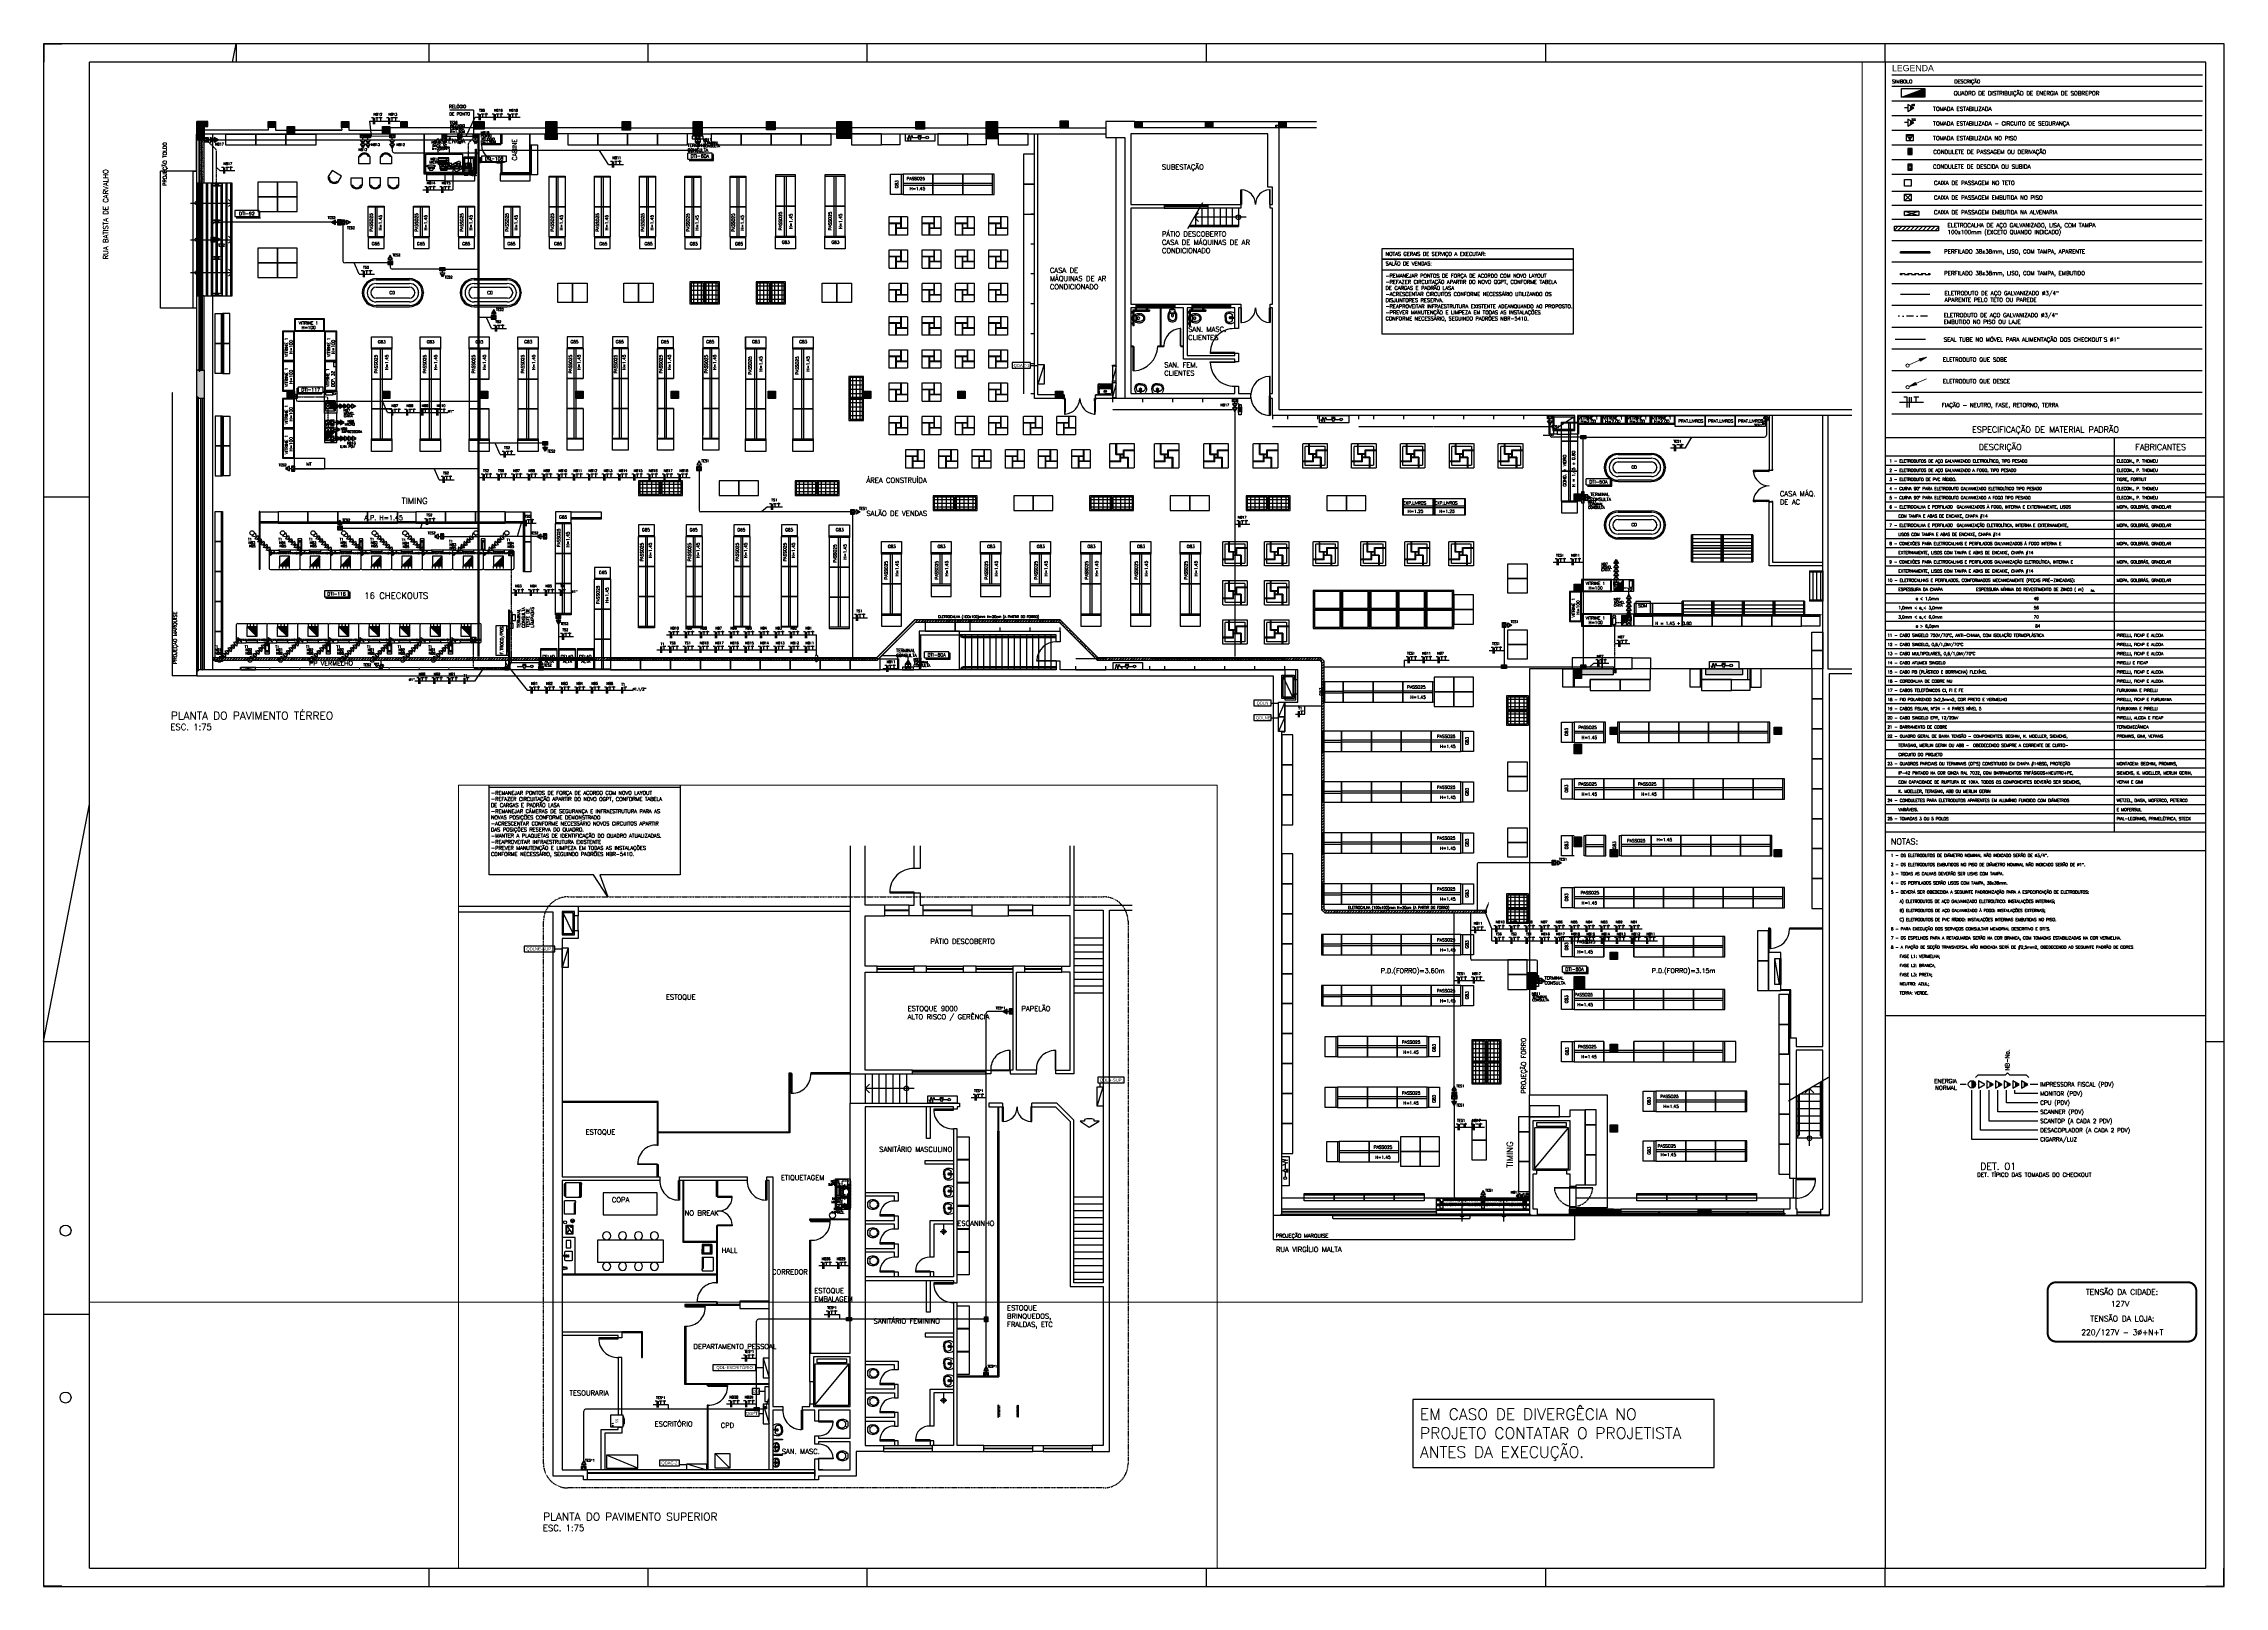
# Paper-space layout 'Layout1' of a CAD drawing. Header units: metres, sheet in millimetres. Extents: x 616 to 1805, y -271 to 570.
# The model-space entities are those that its viewports show. They can reach past a viewport. Long polylines and large blocks are cut down to what shows.
import ezdxf
from ezdxf.enums import TextEntityAlignment as Align

# ---------------------------------------------------------------- set-up
doc = ezdxf.new("R2010")
doc.units = ezdxf.units.M
for name, pattern in [('BUR_BASE_R00$0$LA_BUR_CORTECC_R00$0$DASHDOT2', [0.5, 0.25, -0.125, 0, -0.125]), ('CONTINOUS', [0]), ('CONTINU', [0]), ('DASHDOT2', [0.5, 0.25, -0.125, 0, -0.125]), ('DIVIDE', [31.75, 12.7, -6.35, 0, -6.35, 0, -6.35]), ('HIDDEN', [0.375, 0.25, -0.125]), ('LA_BAU_BASES GERAIS_R00$0$HIDDEN2', [0.1875, 0.125, -0.0625]), ('LA_BAU_BASES GERAIS_R00$0$LA_BAU_ALVENARIA TÉRREO_R01$0$HIDDEN2', [0.1875, 0.125, -0.0625]), ('LA_BAU_BASES GERAIS_R00$0$LA_BAU_FACHADAS_R01$0$DASHED2', [0.375, 0.25, -0.125]), ('LA_BAU_BASES GERAIS_R00$0$LA_BAU_LAYOUT SUPERIOR_R01$0$HIDDEN', [0.375, 0.25, -0.125]), ('LA_BAU_BASES GERAIS_R00$0$LA_BAU_MERC_R01$0$DASHDOT', [1, 0.5, -0.25, 0, -0.25]), ('LA_BAU_BASES GERAIS_R00$0$LA_BAU_MERC_R01$0$HIDDEN', [0.375, 0.25, -0.125])]:
    doc.linetypes.add(name, pattern=pattern)
for name, color, linetype in [('A-CALHA', 160, 'Continuous'), ('A-SETA', 8, 'Continuous'), ('A-SIMBEST', 10, 'Continuous'), ('Carimbo', 1, 'Continuous'), ('EL-SIMB', 2, 'Continuous'), ('EL-TEXTO', 3, 'Continuous'), ('ELE-ELÉTRICA', 160, 'Continuous'), ('ELE-INDICAÇÕES', 10, 'Continuous'), ('ELE-INSTALAÇÕES', 160, 'Continuous'), ('ELE-TOMADAS', 10, 'Continuous'), ('ELE-VARIADOS', 10, 'Continuous'), ('ELETRICA', 160, 'Continuous'), ('ELETRODUTO', 3, 'Continuous'), ('FOLHA', 2, 'Continuous'), ('FOLHAA0', 7, 'Continuous'), ('INDICACAO_DIAM_TUBULACAO', 160, 'Continuous'), ('LA_BAU_BASES GERAIS_R00$0$ARQ-IND-DES', 2, 'Continuous'), ('LA_BAU_BASES GERAIS_R00$0$ARQ-MOB', 8, 'Continuous'), ('LA_BAU_BASES GERAIS_R00$0$ARQ-TXT', 7, 'Continuous'), ('LA_BAU_BASES GERAIS_R00$0$ARQ-XREF-ATT', 8, 'Continuous'), ('LA_BAU_BASES GERAIS_R00$0$base', 253, 'Continuous'), ('LA_BAU_BASES GERAIS_R00$0$BOCAS', 11, 'Continuous'), ('LA_BAU_BASES GERAIS_R00$0$LA_BAU_MERC_R01$0$CHECK-OUT', 6, 'Continuous'), ('LA_BAU_BASES GERAIS_R00$0$QUADROS', 7, 'Continuous'), ('MARGEM2', 2, 'Continuous'), ('Texto', 20, 'Continuous'), ('TEXTO3', 3, 'Continuous')]:
    doc.layers.add(name, color=color, linetype=linetype)
doc.layers.add('ELETRODUTO QUE DESCE', color=2, linetype='Continuous', lineweight=20)
doc.styles.add('120', font='', dxfattribs={"height": 0.15})
doc.styles.add('LA_BAU_BASES GERAIS_R00$0$Arial', font='arial.ttf')
doc.styles.add('LA_BAU_BASES GERAIS_R00$0$LA_BAU_LAYOUT SUPERIOR_R01$0$Arial', font='arial.ttf')
doc.styles.add('LA_BAU_BASES GERAIS_R00$0$LA_BAU_MERC_R01$0$R40-125-RS', font='romans.shx', dxfattribs={"height": 0.1248})
doc.styles.add('LA_BAU_BASES GERAIS_R00$0$LA_BAU_MERC_R01$0$R60-125-RS', font='romans.shx', dxfattribs={"height": 0.19})
doc.styles.add('LA_BAU_BASES GERAIS_R00$0$LA_BAU_MERC_R01$0$R80-125-RS', font='romans.shx', dxfattribs={"height": 0.25375})
doc.styles.add('LA_BAU_BASES GERAIS_R00$0$LA_BAU_MERC_R01$0$RS09', font='romans', dxfattribs={"height": 0.09})
doc.styles.add('LA_BAU_BASES GERAIS_R00$0$LA_BAU_MERC_R01$0$RS50', font='ROMANS', dxfattribs={"height": 0.12})
doc.styles.add('LA_BAU_BASES GERAIS_R00$0$LA_BAU_MERC_R01$0$RS80', font='ROMANS', dxfattribs={"height": 0.18})
doc.styles.add('LA_BAU_BASES GERAIS_R00$0$R40-75-RS', font='romans.shx', dxfattribs={"height": 0.075})
doc.styles.add('LA_BAU_BASES GERAIS_R00$0$R60-100-RS', font='romans.shx', dxfattribs={"height": 0.152})
doc.styles.add('LA_BAU_BASES GERAIS_R00$0$R60-125-RS', font='romans.shx', dxfattribs={"height": 0.19})
doc.styles.add('LA_BAU_BASES GERAIS_R00$0$R80-100-RS', font='romans.shx', dxfattribs={"height": 0.203})
doc.styles.add('LA_BAU_BASES GERAIS_R00$0$Standard', font='txt')
doc.styles.add('ROMANS', font='simplex.shx', dxfattribs={"height": 0.2, "bigfont": 'simp.shx'})
doc.styles.get("Standard").update_dxf_attribs({"font": 'romans.shx'})
doc.styles.get('120').set_extended_font_data('Helvetica-Normal')
doc.linetypes.add('ZIGZAG', pattern='A,0.00254,-5.08,[131,ltypeshp.shx,S=5.08,R=0,X=-5.08,Y=0],-10.16,[131,ltypeshp.shx,S=5.08,R=180,X=5.08,Y=0],-5.08', length=20.32254)

# ---------------------------------------------------------------- blocks, each defined once
blk = doc.blocks.new('A$C112537D3')
at = {"layer": 'FOLHAA0'}
for points in [[(10, 840.8), (10, 841), (0, 841), (0, 831), (0.2, 831), (0.2, 840.8)], [(10, 0.2), (10, 0), (0, 0), (0, 10), (0.2, 10), (0.2, 0.2)], [(1179, 0.2), (1179, 0), (1189, 0), (1189, 10), (1188.8, 10), (1188.8, 0.2)]]:
    blk.add_hatch(color=4, dxfattribs=at).paths.add_polyline_path(points)
at = {"layer": 'FOLHAA0', "color": 4}
for p, q in [((1189, 841), (0, 841)), ((0, 841), (0, 0)), ((10, 840.8), (0.2, 840.8)), ((0.2, 840.8), (0.2, 831)), ((10, 841), (10, 840.8)), ((105, 841), (105, 831)), ((1189, 0), (1189, 841)), ((0.2, 831), (0, 831)), ((0.2, 10), (0, 10)), ((0, 0), (1189, 0)), ((0.2, 0.2), (0.2, 10)), ((10, 0.2), (0.2, 0.2)), ((10, 0), (10, 0.2)), ((1179, 0), (1179, 0.2)), ((1179, 0.2), (1188.8, 0.2)), ((1188.8, 0.2), (1188.8, 10))]:
    blk.add_line(p, q, dxfattribs=at)
at = {"layer": 'FOLHAA0', "color": 2}
for p, q in [((103.1, 831), (105, 841)), ((210, 841), (210, 831)), ((329.5, 841), (329.5, 831)), ((449, 831), (449, 841)), ((634, 831), (634, 841)), ((819, 831), (819, 841)), ((1004, 831), (1004, 841)), ((1004, 831), (1004, 841)), ((0, 594), (25, 594)), ((1179, 594), (1189, 594)), ((0, 297), (25, 426.5)), ((0, 297), (25, 297)), ((1179, 297), (1189, 297)), ((0, 148.5), (25, 148.5)), ((210, 10), (210, 0)), ((329.5, 10), (329.5, 0)), ((449, 0), (449, 10)), ((634, 0), (634, 10)), ((819, 0), (819, 10)), ((1004, 0), (1004, 10)), ((1004, 0), (1004, 10))]:
    blk.add_line(p, q, dxfattribs=at)
at = {"layer": 'FOLHAA0', "color": 5}
for p, q in [((1179, 831), (25, 831)), ((25, 10), (25, 831)), ((1179, 10), (1179, 831)), ((25, 10), (1179, 10))]:
    blk.add_line(p, q, dxfattribs=at)
at = {"layer": 'FOLHAA0', "color": 4}
for centre in [(12, 194), (12, 103)]:
    blk.add_circle(centre, 3, dxfattribs=at)
blk = doc.blocks.new('*U0')
at = {"linetype": 'Continuous'}
for points in [[(-46.185, -157.086), (-46.056, -156.996), (-46.315, -156.996)], [(-46.185, -157.086), (-46.315, -156.996), (-46.315, -157.176)], [(-46.185, -157.086), (-46.315, -157.176), (-46.056, -157.176)], [(-46.185, -157.086), (-46.056, -157.176), (-46.056, -156.996)]]:
    blk.add_solid(points, dxfattribs=at)
blk = doc.blocks.new('CP')
blk.add_lwpolyline([(0.15, 0.108), (0, 0.108), (0, -0.108), (0.15, -0.108)], close=True)
at = {"linetype": 'Continuous', "xscale": 0.8333333333210875, "yscale": 0.8333333333210875, "zscale": 0.8333333333210875, "rotation": 270}
blk.add_blockref('*U0', (130.98, -38.488), dxfattribs=at)
blk = doc.blocks.new('*U2')
at = {"linetype": 'Continuous'}
for points in [[(-46.311, -157.702), (-46.182, -157.731), (-46.052, -157.702)], [(-46.311, -157.702), (-46.192, -157.732), (-46.182, -157.731)], [(-46.311, -157.702), (-46.202, -157.735), (-46.192, -157.732)], [(-46.311, -157.702), (-46.212, -157.739), (-46.202, -157.735)], [(-46.311, -157.702), (-46.221, -157.745), (-46.212, -157.739)], [(-46.311, -157.702), (-46.228, -157.753), (-46.221, -157.745)], [(-46.311, -157.702), (-46.234, -157.761), (-46.228, -157.753)], [(-46.311, -157.702), (-46.311, -157.881), (-46.234, -157.761)], [(-46.234, -157.761), (-46.311, -157.881), (-46.239, -157.771)], [(-46.239, -157.771), (-46.311, -157.881), (-46.241, -157.781)], [(-46.241, -157.781), (-46.311, -157.881), (-46.242, -157.792)], [(-46.242, -157.792), (-46.311, -157.881), (-46.241, -157.802)], [(-46.241, -157.802), (-46.311, -157.881), (-46.239, -157.812)], [(-46.239, -157.812), (-46.311, -157.881), (-46.234, -157.822)], [(-46.234, -157.822), (-46.311, -157.881), (-46.228, -157.831)], [(-46.228, -157.831), (-46.311, -157.881), (-46.221, -157.838)], [(-46.221, -157.838), (-46.311, -157.881), (-46.212, -157.844)], [(-46.212, -157.844), (-46.311, -157.881), (-46.202, -157.849)], [(-46.202, -157.849), (-46.311, -157.881), (-46.192, -157.851)], [(-46.192, -157.851), (-46.311, -157.881), (-46.182, -157.852)], [(-46.182, -157.852), (-46.311, -157.881), (-46.052, -157.881)], [(-46.052, -157.702), (-46.182, -157.731), (-46.171, -157.732)], [(-46.171, -157.851), (-46.182, -157.852), (-46.052, -157.881)], [(-46.052, -157.702), (-46.171, -157.732), (-46.161, -157.735)], [(-46.161, -157.849), (-46.171, -157.851), (-46.052, -157.881)], [(-46.052, -157.702), (-46.161, -157.735), (-46.151, -157.739)], [(-46.151, -157.844), (-46.161, -157.849), (-46.052, -157.881)], [(-46.052, -157.702), (-46.151, -157.739), (-46.143, -157.745)], [(-46.143, -157.838), (-46.151, -157.844), (-46.052, -157.881)], [(-46.052, -157.702), (-46.143, -157.745), (-46.135, -157.753)], [(-46.135, -157.831), (-46.143, -157.838), (-46.052, -157.881)], [(-46.052, -157.702), (-46.135, -157.753), (-46.129, -157.761)], [(-46.129, -157.822), (-46.135, -157.831), (-46.052, -157.881)], [(-46.052, -157.702), (-46.129, -157.761), (-46.052, -157.881)], [(-46.129, -157.761), (-46.125, -157.771), (-46.052, -157.881)], [(-46.125, -157.812), (-46.129, -157.822), (-46.052, -157.881)], [(-46.125, -157.771), (-46.122, -157.781), (-46.052, -157.881)], [(-46.122, -157.802), (-46.125, -157.812), (-46.052, -157.881)], [(-46.122, -157.781), (-46.121, -157.792), (-46.052, -157.881)], [(-46.121, -157.792), (-46.122, -157.802), (-46.052, -157.881)]]:
    blk.add_solid(points, dxfattribs=at)
blk = doc.blocks.new('CD')
blk.add_lwpolyline([(0.15, 0.108), (0, 0.108), (0, -0.108), (0.15, -0.108)], close=True)
blk.add_circle((0.075, 0), 0.0507)
at = {"linetype": 'Continuous', "xscale": 0.8367081843719656, "yscale": 0.8367081843719656, "zscale": 0.8367081843719656, "rotation": 270}
blk.add_blockref('*U2', (132.101, -38.641), dxfattribs=at)
blk = doc.blocks.new('A$C78EE5A20')
at = {"color": 10}
blk.add_line((1.9, 1.9), (0, 1.9), dxfattribs=at)
blk.add_lwpolyline([(1.9, 3.7), (1.9, 0), (5.1, 1.9)], close=True, dxfattribs=at)
blk.add_solid([(3, 3.1), (2.9, 0.6), (5.1, 1.9)], dxfattribs=at)
blk = doc.blocks.new('A$C30724EDE')
at = {"layer": 'A-SIMBEST'}
for p, q in [((0.19, 0.31), (0.04, 0.05)), ((0.04, 0.05), (0.34, 0.05)), ((0.1, 0.15), (0.28, 0.15)), ((0.34, 0.05), (0.19, 0.31))]:
    blk.add_line(p, q, dxfattribs=at)
blk.add_lwpolyline([(0.38, 0), (0, 0), (0, 0.35), (0.38, 0.35)], close=True, dxfattribs=at)
blk.add_solid([(0.19, 0.31), (0.1, 0.15), (0.28, 0.15)], dxfattribs=at)
blk = doc.blocks.new('*U61')
at = {"layer": 'LA_BAU_BASES GERAIS_R00$0$ARQ-IND-DES'}
for points in [[(-0.25, 0), (0.7, 0)], [(0.559, -0.141), (0.7, 0), (0.559, 0.141)]]:
    blk.add_lwpolyline(points, dxfattribs=at)
blk.add_circle((0, 0), 0.075, dxfattribs=at)
at = {"layer": 'LA_BAU_BASES GERAIS_R00$0$ARQ-TXT', "style": 'LA_BAU_BASES GERAIS_R00$0$R60-100-RS'}
blk.add_attdef('INCL', text='', height=0.152, dxfattribs=at).set_placement((0.225, 0), align=Align.BOTTOM_CENTER)
blk = doc.blocks.new('*U62')
at = {"layer": 'LA_BAU_BASES GERAIS_R00$0$ARQ-MOB'}
for p, q in [((-0.178, 0.537), (-0.178, 0.511)), ((0.178, 0.537), (-0.178, 0.537)), ((0.178, 0.511), (-0.178, 0.511)), ((-0.106, 0.537), (-0.106, 0.55)), ((-0.106, 0.55), (0.109, 0.55)), ((-0.106, 0.5), (-0.106, 0.511)), ((0.109, 0.55), (0.109, 0.537)), ((0.109, 0.511), (0.109, 0.5)), ((0.178, 0.537), (0.178, 0.511))]:
    blk.add_line(p, q, dxfattribs=at)
blk.add_lwpolyline([(-0.25, 0.5), (0.25, 0.5), (0.25, 0), (-0.25, 0)], close=True, dxfattribs=at)
at = {"layer": 'LA_BAU_BASES GERAIS_R00$0$ARQ-MOB', "style": 'LA_BAU_BASES GERAIS_R00$0$Arial', "text_generation_flag": 6, "width": 1}
blk.add_text('$$', height=0.1089, rotation=180.00242, dxfattribs=at).set_placement((-0.004, 0.252), align=Align.MIDDLE)
at = {"layer": 'LA_BAU_BASES GERAIS_R00$0$ARQ-TXT', "color": 8, "style": 'LA_BAU_BASES GERAIS_R00$0$R40-75-RS'}
blk.add_text('1.4', height=0.075, rotation=360, dxfattribs=at).set_placement((0.06, 0.042))
blk = doc.blocks.new('LA_BAU_BASES GERAIS_R00$0$LA_BAU_ALVENARIA TÉRREO_R01$0$JAN')
for p, q in [((0, -0.06), (1, -0.06)), ((0, -0.09), (1, -0.09))]:
    blk.add_line(p, q)
blk = doc.blocks.new('LA_BAU_BASES GERAIS_R00$0$LA_BAU_ALVENARIA TÉRREO_R01$0$PIL')
blk.add_lwpolyline([(-0.5, 0.5), (0.5, 0.5), (0.5, -0.5), (-0.5, -0.5)], close=True)
blk = doc.blocks.new('LA_BAU_BASES GERAIS_R00$0$LA_BAU_ALVENARIA TÉRREO_R01$0$A$C718C13CF')
for p, q in [((0.031, 0.258), (0.031, 0.227)), ((0.031, 0.258), (0.031, 0.227)), ((0.123, 0.258), (0.032, 0.258)), ((0.123, 0.258), (0.032, 0.258)), ((0.123, 0.227), (0.032, 0.227)), ((0.123, 0.227), (0.032, 0.227)), ((0.211, 0.227), (0.184, 0.227)), ((0.211, 0.227), (0.184, 0.227)), ((0.211, 0.257), (0.186, 0.257)), ((0.211, 0.257), (0.186, 0.257))]:
    blk.add_line(p, q)
for points in [[(0.397, 0.242, 0.034357), (0.389, 0.339, 0.320642), (0.255, 0.477, 0.205325), (0, 0.422)], [(0.397, 0.242, -0.034357), (0.389, 0.145, -0.320642), (0.255, 0.006, -0.186568), (0.02, 0.048)], [(0.397, 0.242, -0.034357), (0.389, 0.145, -0.320642), (0.255, 0.006, -0.186568), (0.02, 0.048)], [(0.353, 0.242, 0.034703), (0.345, 0.334, 0.286734), (0.242, 0.428, 0.276978), (0.088, 0.356), (0.088, 0.356)], [(0.353, 0.242, -0.034703), (0.345, 0.15, -0.286734), (0.242, 0.055, -0.276978), (0.088, 0.127), (0.088, 0.137)]]:
    blk.add_lwpolyline(points, format="xyb")
for points in [[(0.088, 0.356), (0.088, 0.258)], [(0.088, 0.326), (0.088, 0.258)], [(0.088, 0.227), (0.088, 0.127)]]:
    blk.add_lwpolyline(points)
blk.add_lwpolyline([(0.171, 0.277, -1.821489), (0.189, 0.258, 0.241819), (0.171, 0.242, 0.241819), (0.189, 0.225, -1.821489), (0.17, 0.206, 0.241819), (0.154, 0.224, 0.241819), (0.137, 0.207, -1.821489), (0.119, 0.225, 0.241819), (0.137, 0.242, 0.241819), (0.119, 0.259, -1.821489), (0.138, 0.277, 0.241819), (0.154, 0.259, 0.241819)], format="xyb", close=True)
blk.add_circle((0.154, 0.242), 0.0167)
blk.add_circle((0.154, 0.242), 0.0167)
blk.add_arc((0.211, 0.242), 0.015, 270, 90)
blk = doc.blocks.new('LA_BAU_BASES GERAIS_R00$0$LA_BAU_ALVENARIA TÉRREO_R01$0$mainel')
for p, q in [((244.802, 177.711), (244.762, 177.711)), ((244.762, 177.711), (244.762, 177.709)), ((244.762, 177.709), (244.842, 177.709)), ((244.762, 177.709), (244.762, 177.709)), ((244.762, 177.709), (244.8, 177.709)), ((244.842, 177.679), (244.762, 177.679)), ((244.8, 177.679), (244.762, 177.679)), ((244.762, 177.679), (244.762, 177.677)), ((244.762, 177.677), (244.802, 177.677)), ((244.8, 177.709), (244.8, 177.679)), ((244.802, 177.677), (244.802, 177.711)), ((244.802, 177.711), (244.842, 177.711)), ((244.802, 177.677), (244.802, 177.709)), ((244.842, 177.677), (244.802, 177.677)), ((244.804, 177.709), (244.804, 177.679)), ((244.842, 177.709), (244.804, 177.709)), ((244.804, 177.679), (244.842, 177.679)), ((244.842, 177.711), (244.842, 177.709)), ((244.842, 177.679), (244.842, 177.677))]:
    blk.add_line(p, q)
blk = doc.blocks.new('LA_BAU_BASES GERAIS_R00$0$LA_BAU_ALVENARIA TÉRREO_R01')
at = {"layer": 'LA_BAU_BASES GERAIS_R00$0$base'}
h = blk.add_hatch(color=256, dxfattribs=at)
h.dxf.hatch_style = 1
h.paths.add_polyline_path([(200.45, 222.67), (200, 222.67), (200, 222.47), (200.3, 222.47), (200.45, 222.47)])
h = blk.add_hatch(color=256, dxfattribs=at)
h.dxf.hatch_style = 1
h.paths.add_polyline_path([(200.3, 222.47), (200, 222.47), (200, 222.17), (200.3, 222.17)])
h = blk.add_hatch(color=256, dxfattribs=at)
h.dxf.hatch_style = 1
h.paths.add_polyline_path([(200.32, 222.17), (200.3, 222.17), (200, 222.17), (200, 221.92), (200.096, 221.92), (200.096, 221.965), (200.13, 221.965), (200.13, 221.92), (200.32, 221.92)])
h = blk.add_hatch(color=256, dxfattribs=at)
h.dxf.hatch_style = 1
h.paths.add_polyline_path([(203.225, 222.67), (202.925, 222.67), (202.925, 222.42), (203.225, 222.42)])
at = {"layer": 'LA_BAU_BASES GERAIS_R00$0$base', "linetype": 'Continuous'}
h = blk.add_hatch(color=256, dxfattribs=at)
h.dxf.hatch_style = 1
h.paths.add_polyline_path([(204, 222.47), (203.7, 222.47), (203.7, 222.17), (204, 222.17)])
h = blk.add_hatch(color=256, dxfattribs=at)
h.dxf.hatch_style = 1
h.paths.add_polyline_path([(206.225, 222.67), (205.925, 222.67), (205.925, 222.42), (206.225, 222.42)])
h = blk.add_hatch(color=256, dxfattribs=at)
h.dxf.hatch_style = 1
h.paths.add_polyline_path([(207.9, 222.47), (207.6, 222.47), (207.6, 222.17), (207.9, 222.17)])
h = blk.add_hatch(color=256, dxfattribs=at)
h.dxf.hatch_style = 1
h.paths.add_polyline_path([(208.6, 222.67), (208.35, 222.67), (208.35, 222.42), (208.6, 222.42)])
h = blk.add_hatch(color=256, dxfattribs=at)
h.dxf.hatch_style = 1
h.paths.add_polyline_path([(211.75, 222.67), (211.34, 222.67), (211.34, 222.35), (211.75, 222.35)])
h = blk.add_hatch(color=256, dxfattribs=at)
h.dxf.hatch_style = 1
h.paths.add_polyline_path([(214.72, 222.67), (214.27, 222.67), (214.27, 221.96), (214.72, 221.96)])
h = blk.add_hatch(color=256, dxfattribs=at)
h.dxf.hatch_style = 1
h.paths.add_polyline_path([(217.74, 222.67), (217.39, 222.67), (217.39, 222.32), (217.74, 222.32)])
h = blk.add_hatch(color=256, dxfattribs=at)
h.dxf.hatch_style = 1
h.paths.add_polyline_path([(220.67, 222.67), (220.3, 222.67), (220.3, 222.42), (220.67, 222.42)])
h = blk.add_hatch(color=256, dxfattribs=at)
h.dxf.hatch_style = 1
h.paths.add_polyline_path([(220.67, 222.42), (220.3, 222.42), (220.3, 222.07), (220.67, 222.07)])
h = blk.add_hatch(color=256, dxfattribs=at)
h.dxf.hatch_style = 1
h.paths.add_polyline_path([(223.65, 222.67), (223.3, 222.67), (223.3, 222.33), (223.65, 222.33)])
h = blk.add_hatch(color=256, dxfattribs=at)
h.dxf.hatch_style = 1
h.paths.add_polyline_path([(226.475, 222.67), (226.17, 222.67), (226.17, 222.42), (226.475, 222.42)])
h = blk.add_hatch(color=256, dxfattribs=at)
h.dxf.hatch_style = 1
h.paths.add_polyline_path([(226.475, 222.42), (226.17, 222.42), (226.17, 221.97), (226.475, 221.97)])
h = blk.add_hatch(color=256, dxfattribs=at)
h.dxf.hatch_style = 1
h.paths.add_polyline_path([(226.78, 222.67), (226.475, 222.67), (226.475, 222.42), (226.78, 222.42)])
h = blk.add_hatch(color=256, dxfattribs=at)
h.dxf.hatch_style = 1
h.paths.add_polyline_path([(226.78, 222.42), (226.475, 222.42), (226.475, 221.97), (226.78, 221.97)])
h = blk.add_hatch(color=256, dxfattribs=at)
h.dxf.hatch_style = 1
h.paths.add_polyline_path([(229.76, 222.67), (229.41, 222.67), (229.41, 222.35), (229.76, 222.35)])
h = blk.add_hatch(color=256, dxfattribs=at)
h.dxf.hatch_style = 1
h.paths.add_polyline_path([(232.75, 222.67), (232.28, 222.67), (232.28, 222.42), (232.75, 222.42)])
h = blk.add_hatch(color=256, dxfattribs=at)
h.dxf.hatch_style = 1
h.paths.add_polyline_path([(232.75, 222.42), (232.28, 222.42), (232.28, 221.96), (232.75, 221.96)])
h = blk.add_hatch(color=256, dxfattribs=at)
h.dxf.hatch_style = 1
h.paths.add_polyline_path([(235.64, 222.69), (235.3, 222.69), (235.3, 222.39), (235.64, 222.39)])
h = blk.add_hatch(color=256, dxfattribs=at)
h.dxf.hatch_style = 1
h.paths.add_polyline_path([(238.655, 222.67), (238.355, 222.67), (238.355, 222.42), (238.655, 222.42)])
h = blk.add_hatch(color=256, dxfattribs=at)
h.dxf.hatch_style = 1
h.paths.add_polyline_path([(241.555, 222.67), (241.255, 222.67), (241.255, 222.42), (241.555, 222.42)])
h = blk.add_hatch(color=256, dxfattribs=at)
h.dxf.hatch_style = 1
h.paths.add_polyline_path([(244.555, 222.67), (244.255, 222.67), (244.255, 222.42), (244.555, 222.42)])
h = blk.add_hatch(dxfattribs=at)
h.set_pattern_fill('AR-SAND', color=256, scale=0.001)
h.set_pattern_definition([(37.5, (200.28075, 221.34079), (-0.0016, 0.0489413), [0, -0.038608, 0, -0.04318, 0, -0.041275]), (7.5, (200.28075, 221.34079), (0.0449523, 0.0716825), [0, -0.020828, 0, -0.034798, 0, -0.013335]), (327.5, (200.249507, 221.34079), (0.0790992, 0.0001437), [0, -0.0127, 0, -0.04572, 0, -0.05969]), (317.5, (200.24951, 221.34079), (0.0763556, 0.022293), [0, -0.00635, 0, -0.029972, 0, -0.03429])])
h.paths.add_polyline_path([(200.3, 221.92), (200.22, 221.92), (200.22, 221.89), (200.22, 220.175), (200.22, 220.145), (200.3, 220.145)])
h.paths.add_polyline_path([(200.123, 220.145), (200.19, 220.145), (200.19, 221.92), (200.123, 221.92)])
h = blk.add_hatch(dxfattribs=at)
h.set_pattern_fill('AR-SAND', color=256, scale=0.001)
h.paths.add_polyline_path([(200.05, 220.145), (200, 220.145), (200, 215.545), (200.05, 215.545)])
h = blk.add_hatch(dxfattribs=at)
h.set_pattern_fill('AR-SAND', color=256, scale=0.001)
h.paths.add_polyline_path([(200.25, 220.145), (200.2, 220.145), (200.2, 215.545), (200.25, 215.545)])
h = blk.add_hatch(dxfattribs=at)
h.set_pattern_fill('AR-SAND', color=256, scale=0.001)
h.paths.add_polyline_path([(200.45, 220.145), (200.4, 220.145), (200.4, 215.545), (200.45, 215.545)])
h = blk.add_hatch(dxfattribs=at)
h.set_pattern_fill('AR-SAND', color=256, scale=0.001)
h.paths.add_polyline_path([(200.604, 215.545), (200.6, 215.545), (200.6, 220.145), (200.65, 220.145), (200.65, 220.135), (200.604, 220.135), (200.604, 220.035), (200.65, 220.035), (200.65, 218.635), (200.604, 218.635), (200.604, 218.535), (200.65, 218.535), (200.65, 217.135), (200.604, 217.135), (200.604, 217.035), (200.65, 217.035), (200.65, 215.635), (200.604, 215.635)])
h = blk.add_hatch(dxfattribs=at)
h.set_pattern_fill('AR-SAND', color=256, scale=0.001)
h.paths.add_polyline_path([(200.8, 220.025), (200.85, 220.025), (200.85, 218.645), (200.8, 218.645)])
h = blk.add_hatch(dxfattribs=at)
h.set_pattern_fill('AR-SAND', color=256, scale=0.001)
h.paths.add_polyline_path([(201, 215.635), (201, 217.035), (201.024, 217.035), (201.024, 217.135), (201, 217.135), (201, 218.535), (201.024, 218.535), (201.024, 218.635), (201, 218.635), (201, 220.035), (201.024, 220.035), (201.024, 220.135), (201, 220.135), (201, 220.145), (201.05, 220.145), (201.05, 215.545), (201.024, 215.545), (201.024, 215.635)])
h = blk.add_hatch(dxfattribs=at)
h.set_pattern_fill('AR-SAND', color=256, scale=0.001)
h.paths.add_polyline_path([(201.25, 220.145), (201.2, 220.145), (201.2, 215.545), (201.25, 215.545)])
h = blk.add_hatch(dxfattribs=at)
h.set_pattern_fill('AR-SAND', color=256, scale=0.001)
h.paths.add_polyline_path([(201.444, 220.145), (201.4, 220.145), (201.4, 215.545), (201.444, 215.545)])
h = blk.add_hatch(dxfattribs=at)
h.set_pattern_fill('AR-SAND', color=256, scale=0.001)
h.paths.add_polyline_path([(200.8, 218.525), (200.85, 218.525), (200.85, 217.145), (200.8, 217.145)])
h = blk.add_hatch(dxfattribs=at)
h.set_pattern_fill('AR-SAND', color=256, scale=0.001)
h.paths.add_polyline_path([(200.8, 217.025), (200.85, 217.025), (200.85, 215.645), (200.8, 215.645)])
h = blk.add_hatch(color=256, dxfattribs=at)
h.dxf.hatch_style = 1
h.paths.add_polyline_path([(200.3, 212.5), (200.13, 212.5), (200.13, 212.455), (200.096, 212.455), (200.096, 212.5), (200, 212.5), (200, 211.35), (200.03, 211.35), (200.03, 211.395), (200.064, 211.395), (200.064, 211.35), (200.3, 211.35)])
h = blk.add_hatch(dxfattribs=at)
h.set_pattern_fill('AR-SAND', color=256, scale=0.001)
h.paths.add_polyline_path([(200.3, 211.35), (200.23, 211.35), (200.23, 200.25), (200.3, 200.25)])
h.paths.add_polyline_path([(200.22, 211.35), (200.15, 211.35), (200.15, 200.25), (200.22, 200.25)])
h = blk.add_hatch(color=256, dxfattribs=at)
h.dxf.hatch_style = 1
h.paths.add_polyline_path([(204, 211.65), (203.7, 211.65), (203.7, 211.35), (204, 211.35)])
h = blk.add_hatch(color=256, dxfattribs=at)
h.dxf.hatch_style = 1
h.paths.add_polyline_path([(207.9, 211.65), (207.6, 211.65), (207.6, 211.35), (207.9, 211.35)])
h = blk.add_hatch(color=256, dxfattribs=at)
h.dxf.hatch_style = 1
h.paths.add_polyline_path([(211.9, 211.65), (211.6, 211.65), (211.6, 211.35), (211.9, 211.35)])
h = blk.add_hatch(color=256, dxfattribs=at)
h.dxf.hatch_style = 1
h.paths.add_polyline_path([(215.8, 211.65), (215.5, 211.65), (215.5, 211.35), (215.8, 211.35)])
h = blk.add_hatch(color=256, dxfattribs=at)
h.dxf.hatch_style = 1
h.paths.add_polyline_path([(219.7, 211.65), (219.4, 211.65), (219.4, 211.35), (219.7, 211.35)])
h = blk.add_hatch(color=256, dxfattribs=at)
h.dxf.hatch_style = 1
h.paths.add_polyline_path([(223.67, 211.65), (223.37, 211.65), (223.37, 211.35), (223.67, 211.35)])
h = blk.add_hatch(color=256, dxfattribs=at)
h.dxf.hatch_style = 1
h.paths.add_polyline_path([(227.57, 211.65), (227.27, 211.65), (227.27, 211.35), (227.57, 211.35)])
h = blk.add_hatch(color=256, dxfattribs=at)
h.dxf.hatch_style = 1
h.paths.add_polyline_path([(231.42, 211.65), (231.12, 211.65), (231.12, 211.35), (231.42, 211.35)])
h = blk.add_hatch(color=256, dxfattribs=at)
h.dxf.hatch_style = 1
h.paths.add_polyline_path([(235.42, 211.65), (235.25, 211.65), (235.25, 211.35), (235.42, 211.35)])
h.paths.add_polyline_path([(235.25, 211.65), (235.12, 211.65), (235.12, 211.35), (235.25, 211.35)])
at = {"layer": 'LA_BAU_BASES GERAIS_R00$0$base'}
h = blk.add_hatch(color=256, dxfattribs=at)
h.dxf.hatch_style = 1
h.paths.add_polyline_path([(256.628, 207.45), (256.328, 207.45), (256.328, 207.15), (256.628, 207.15)])
h = blk.add_hatch(color=256, dxfattribs=at)
h.dxf.hatch_style = 1
h.paths.add_polyline_path([(256.628, 203.75), (256.328, 203.75), (256.328, 203.45), (256.628, 203.45)])
at = {"layer": 'LA_BAU_BASES GERAIS_R00$0$base', "linetype": 'Continuous'}
h = blk.add_hatch(color=256, dxfattribs=at)
h.dxf.hatch_style = 1
h.paths.add_polyline_path([(256.626, 200.29), (256.328, 200.29), (256.328, 199.89), (256.628, 199.89), (256.628, 200.04), (256.626, 200.04)])
h = blk.add_hatch(color=256, dxfattribs=at)
h.dxf.hatch_style = 1
h.paths.add_polyline_path([(257.926, 200.29), (256.628, 200.29), (256.628, 200.04), (257.926, 200.04)])
h = blk.add_hatch(color=256, dxfattribs=at)
h.dxf.hatch_style = 1
h.paths.add_polyline_path([(263.214, 200.29), (261.714, 200.29), (261.714, 200.04), (263.214, 200.04)])
at = {"layer": 'LA_BAU_BASES GERAIS_R00$0$base'}
h = blk.add_hatch(color=256, dxfattribs=at)
h.dxf.hatch_style = 1
h.paths.add_polyline_path([(256.628, 197.218), (256.328, 197.218), (256.328, 196.818), (256.628, 196.818)])
at = {"layer": 'LA_BAU_BASES GERAIS_R00$0$base', "linetype": 'Continuous'}
h = blk.add_hatch(color=256, dxfattribs=at)
h.dxf.hatch_style = 1
h.paths.add_polyline_path([(258.1, 197.903), (257.8, 197.903), (257.8, 197.603), (258.1, 197.603)])
at = {"layer": 'LA_BAU_BASES GERAIS_R00$0$base'}
h = blk.add_hatch(color=256, dxfattribs=at)
h.dxf.hatch_style = 1
h.paths.add_polyline_path([(264.8, 197.903), (264.5, 197.903), (264.5, 197.603), (264.8, 197.603)])
h = blk.add_hatch(color=256, dxfattribs=at)
h.dxf.hatch_style = 1
h.paths.add_polyline_path([(256.628, 193.418), (256.328, 193.418), (256.328, 193.018), (256.628, 193.018)])
h = blk.add_hatch(color=256, dxfattribs=at)
h.dxf.hatch_style = 1
h.paths.add_polyline_path([(258.1, 192.903), (257.8, 192.903), (257.8, 192.603), (258.1, 192.603)])
h = blk.add_hatch(color=256, dxfattribs=at)
h.dxf.hatch_style = 1
h.paths.add_polyline_path([(264.8, 192.903), (264.5, 192.903), (264.5, 192.603), (264.8, 192.603)])
h = blk.add_hatch(color=256, dxfattribs=at)
h.dxf.hatch_style = 1
h.paths.add_polyline_path([(258.1, 188.703), (257.8, 188.703), (257.8, 188.403), (258.1, 188.403)])
h = blk.add_hatch(color=256, dxfattribs=at)
h.dxf.hatch_style = 1
h.paths.add_polyline_path([(254.755, 187.878), (254.425, 187.878), (254.425, 187.188), (254.755, 187.188)])
h = blk.add_hatch(color=256, dxfattribs=at)
h.dxf.hatch_style = 1
h.paths.add_polyline_path([(256.745, 187.717), (256.325, 187.717), (256.325, 187.187), (256.745, 187.187)])
at = {"layer": 'LA_BAU_BASES GERAIS_R00$0$base', "linetype": 'Continuous'}
h = blk.add_hatch(color=256, dxfattribs=at)
h.dxf.hatch_style = 1
h.paths.add_polyline_path([(258.1, 184.953), (257.8, 184.953), (257.8, 184.653), (258.1, 184.653)])
h = blk.add_hatch(color=256, dxfattribs=at)
h.dxf.hatch_style = 1
h.paths.add_polyline_path([(258.1, 181.653), (257.8, 181.653), (257.8, 181.353), (258.1, 181.353)])
h = blk.add_hatch(dxfattribs=at)
h.set_pattern_fill('AR-SAND', color=256, scale=0.001)
h.paths.add_polyline_path([(250.7, 178.6), (250.85, 178.6), (250.85, 178.55), (250.7, 178.55)])
h = blk.add_hatch(dxfattribs=at)
h.set_pattern_fill('AR-SAND', color=256, scale=0.001)
h.paths.add_polyline_path([(250.7, 178.4), (250.84, 178.4), (250.84, 178.35), (250.7, 178.35)])
h = blk.add_hatch(dxfattribs=at)
h.set_pattern_fill('AR-SAND', color=256, scale=0.001)
h.paths.add_polyline_path([(252.55, 178.55), (250.95, 178.55), (250.95, 178.6), (252.55, 178.6)])
h = blk.add_hatch(dxfattribs=at)
h.set_pattern_fill('AR-SAND', color=256, scale=0.001)
h.paths.add_polyline_path([(250.96, 178.4), (252.54, 178.4), (252.54, 178.35), (250.96, 178.35)])
h = blk.add_hatch(dxfattribs=at)
h.set_pattern_fill('AR-SAND', color=256, scale=0.001)
h.paths.add_polyline_path([(254.25, 178.55), (252.65, 178.55), (252.65, 178.6), (254.25, 178.6)])
h = blk.add_hatch(dxfattribs=at)
h.set_pattern_fill('AR-SAND', color=256, scale=0.001)
h.paths.add_polyline_path([(252.66, 178.4), (254.24, 178.4), (254.24, 178.35), (252.66, 178.35)])
h = blk.add_hatch(dxfattribs=at)
h.set_pattern_fill('AR-SAND', color=256, scale=0.001)
h.paths.add_polyline_path([(254.35, 178.6), (254.5, 178.6), (254.5, 178.55), (254.35, 178.55)])
h = blk.add_hatch(dxfattribs=at)
h.set_pattern_fill('AR-SAND', color=256, scale=0.001)
h.paths.add_polyline_path([(254.36, 178.4), (254.5, 178.4), (254.5, 178.35), (254.36, 178.35)])
h = blk.add_hatch(dxfattribs=at)
h.set_pattern_fill('AR-SAND', color=256, scale=0.001)
h.paths.add_polyline_path([(250.7, 178.2), (244.37, 178.2), (244.37, 178.09), (250.7, 178.09)])
h = blk.add_hatch(dxfattribs=at)
h.set_pattern_fill('AR-SAND', color=256, scale=0.001)
h.paths.add_polyline_path([(244.37, 178.08), (250.7, 178.08), (250.7, 177.977), (244.37, 177.977)])
h = blk.add_hatch(dxfattribs=at)
h.set_pattern_fill('AR-SAND', color=256, scale=0.001)
h.paths.add_polyline_path([(254.5, 178.2), (250.7, 178.2), (250.7, 178.15), (254.5, 178.15)])
h = blk.add_hatch(dxfattribs=at)
h.set_pattern_fill('AR-SAND', color=256, scale=0.001)
h.paths.add_polyline_path([(251.422, 177.977), (251.422, 177.982), (251.46, 177.982), (251.46, 177.984), (251.38, 177.984), (251.38, 177.982), (251.418, 177.982), (251.418, 177.977)])
at = {"layer": 'LA_BAU_BASES GERAIS_R00$0$base'}
h = blk.add_hatch(color=256, dxfattribs=at)
h.dxf.hatch_style = 1
h.paths.add_polyline_path([(256.4, 178.2), (256.13, 178.2), (256.13, 177.95), (256.4, 177.95), (256.4, 177.998), (256.355, 177.998), (256.355, 178.032), (256.4, 178.032)])
h = blk.add_hatch(dxfattribs=at)
h.set_pattern_fill('AR-SAND', color=256, scale=0.001)
h.paths.add_polyline_path([(257.93, 178.2), (256.4, 178.2), (256.4, 178.09), (257.93, 178.09)])
at = {"layer": 'LA_BAU_BASES GERAIS_R00$0$base', "linetype": 'Continuous'}
h = blk.add_hatch(dxfattribs=at)
h.set_pattern_fill('AR-SAND', color=256, scale=0.001)
h.paths.add_polyline_path([(256.4, 178.08), (257.93, 178.08), (257.93, 178.025), (256.4, 178.025)])
at = {"layer": 'LA_BAU_BASES GERAIS_R00$0$base'}
h = blk.add_hatch(color=256, dxfattribs=at)
h.dxf.hatch_style = 1
h.paths.add_polyline_path([(258.23, 178.2), (257.93, 178.2), (257.93, 178.032), (257.975, 178.032), (257.975, 177.998), (257.93, 177.998), (257.93, 177.95), (258.23, 177.95), (258.23, 177.998), (258.185, 177.998), (258.185, 178.032), (258.23, 178.032)])
h = blk.add_hatch(dxfattribs=at)
h.set_pattern_fill('AR-SAND', color=256, scale=0.001)
h.paths.add_polyline_path([(261.38, 178.2), (258.23, 178.2), (258.23, 178.09), (261.38, 178.09)])
at = {"layer": 'LA_BAU_BASES GERAIS_R00$0$base', "linetype": 'Continuous'}
h = blk.add_hatch(dxfattribs=at)
h.set_pattern_fill('AR-SAND', color=256, scale=0.001)
h.paths.add_polyline_path([(258.23, 178.08), (261.38, 178.08), (261.38, 178.025), (258.23, 178.025)])
at = {"layer": 'LA_BAU_BASES GERAIS_R00$0$base'}
h = blk.add_hatch(color=256, dxfattribs=at)
h.dxf.hatch_style = 1
h.paths.add_polyline_path([(261.93, 178.2), (261.38, 178.2), (261.38, 178.032), (261.425, 178.032), (261.425, 177.998), (261.38, 177.998), (261.38, 177.95), (261.93, 177.95), (261.93, 177.998), (261.885, 177.998), (261.885, 178.032), (261.93, 178.032)])
at = {"layer": 'LA_BAU_BASES GERAIS_R00$0$base', "linetype": 'Continuous'}
h = blk.add_hatch(dxfattribs=at)
h.set_pattern_fill('AR-SAND', color=256, scale=0.001)
h.paths.add_polyline_path([(264.89, 178.2), (261.93, 178.2), (261.93, 178.09), (264.89, 178.09)])
at = {"layer": 'LA_BAU_BASES GERAIS_R00$0$base'}
h = blk.add_hatch(dxfattribs=at)
h.set_pattern_fill('AR-SAND', color=256, scale=0.001)
h.paths.add_polyline_path([(261.93, 178.08), (264.89, 178.08), (264.89, 178.025), (261.93, 178.025)])
at = {"layer": 'LA_BAU_BASES GERAIS_R00$0$base', "linetype": 'LA_BAU_BASES GERAIS_R00$0$LA_BAU_FACHADAS_R01$0$DASHED2'}
for p, q in [((199.99, 220.635), (199.99, 222.145)), ((200.66, 200.25), (200.66, 222.145)), ((198.514, 215.035), (198.514, 220.635)), ((200, 220.635), (198.514, 220.635)), ((200, 215.035), (198.514, 215.035)), ((199, 211.6), (199, 200)), ((200, 200), (199, 200)), ((254.5, 178.65), (244.37, 178.65)), ((265.15, 178.65), (256.4, 178.65)), ((244.01, 177.95), (244.01, 176.95)), ((246.455, 177.94), (244.01, 177.94)), ((252.055, 177.94), (266.75, 177.94)), ((256.338, 177.95), (256.338, 176.95)), ((256.338, 176.95), (244.01, 176.95))]:
    blk.add_line(p, q, dxfattribs=at)
at = {"layer": 'LA_BAU_BASES GERAIS_R00$0$base'}
for p, q in [((200.45, 222.67), (200, 222.67)), ((200, 222.67), (200, 222.47)), ((200, 222.17), (200, 222.67)), ((200, 222.47), (200.45, 222.47)), ((200, 222.17), (200, 221.92)), ((200.3, 222.17), (200.32, 222.17)), ((200.32, 221.92), (200.32, 222.17)), ((200.45, 222.47), (200.45, 222.67)), ((200, 221.92), (200.096, 221.92)), ((200.13, 221.92), (200.32, 221.92)), ((200.103, 214.85), (200.123, 214.85)), ((200.123, 214.83), (200.103, 214.83)), ((200.037, 209.537), (200.057, 209.537)), ((200.057, 209.517), (200.037, 209.517)), ((200.037, 207.673), (200.057, 207.673)), ((200.057, 207.653), (200.037, 207.653)), ((200.037, 205.81), (200.057, 205.81)), ((200.057, 205.79), (200.037, 205.79)), ((200.037, 203.947), (200.057, 203.947)), ((200.057, 203.927), (200.037, 203.927)), ((200.037, 202.083), (200.057, 202.083)), ((200.057, 202.063), (200.037, 202.063)), ((244.405, 180.245), (244.607, 180.208)), ((244.607, 180.208), (244.405, 180.149)), ((244.405, 180.149), (244.607, 180.099)), ((244.511, 180.044), (244.405, 179.982)), ((244.607, 180.099), (244.512, 180.069)), ((244.512, 180.069), (244.512, 179.836)), ((244.512, 179.726), (244.512, 179.523)), ((244.547, 179.781), (244.602, 179.781)), ((244.602, 179.856), (244.602, 179.705)), ((256.15, 178.3), (256.15, 179.1)), ((256.4, 178.3), (256.4, 179.1)), ((254.54, 177.95), (244.37, 177.95)), ((256.13, 177.98), (254.83, 177.98)), ((256.13, 177.95), (254.83, 177.95)), ((257.93, 178.2), (256.4, 178.2)), ((257.93, 177.95), (256.4, 177.95)), ((257.915, 178.09), (256.402, 178.09)), ((257.915, 178.08), (256.402, 178.08)), ((261.38, 178.2), (258.23, 178.2)), ((261.38, 177.95), (258.23, 177.95)), ((261.365, 178.09), (258.245, 178.09)), ((261.365, 178.08), (258.245, 178.08)), ((264.89, 177.95), (261.93, 177.95)), ((264.875, 178.09), (261.945, 178.09)), ((264.875, 178.08), (261.945, 178.08)), ((265.45, 178.09), (266.41, 178.09)), ((265.45, 178.06), (266.41, 178.06))]:
    blk.add_line(p, q, dxfattribs=at)
at = {"layer": 'LA_BAU_BASES GERAIS_R00$0$base', "linetype": 'Continuous'}
for p, q in [((211.34, 222.415), (207.9, 222.415)), ((211.75, 222.415), (214.27, 222.415)), ((217.39, 222.415), (214.72, 222.415)), ((217.74, 222.415), (220.3, 222.415)), ((220.3, 222.67), (220.67, 222.67)), ((220.3, 222.07), (220.3, 222.67)), ((220.3, 222.42), (220.67, 222.42)), ((220.67, 222.07), (220.3, 222.07)), ((220.67, 222.67), (220.67, 222.07)), ((223.3, 222.415), (220.67, 222.415)), ((220.67, 222.17), (226.17, 222.17)), ((223.65, 222.415), (226.17, 222.415)), ((226.17, 222.67), (226.78, 222.67)), ((226.17, 221.97), (226.17, 222.67)), ((226.17, 222.42), (226.78, 222.42)), ((226.475, 222.67), (226.475, 221.97)), ((226.78, 222.67), (226.78, 221.97)), ((229.41, 222.415), (226.78, 222.415)), ((226.78, 222.17), (232.28, 222.17)), ((229.092, 221.905), (229.129, 222.107)), ((229.129, 222.107), (229.189, 221.905)), ((229.189, 221.905), (229.238, 222.107)), ((229.238, 222.107), (229.268, 222.012)), ((229.481, 222.102), (229.632, 222.102)), ((229.556, 222.047), (229.556, 222.102)), ((229.76, 222.415), (232.28, 222.415)), ((232.28, 222.67), (232.75, 222.67)), ((232.28, 221.96), (232.28, 222.67)), ((232.28, 222.42), (232.75, 222.42)), ((232.75, 222.67), (232.75, 221.96)), ((235.3, 222.415), (232.75, 222.415)), ((232.75, 222.17), (237.18, 222.17)), ((235.64, 222.415), (237.18, 222.415)), ((238.355, 222.67), (237.18, 222.67)), ((237.18, 222.67), (237.18, 222.01)), ((243.795, 222.17), (238.195, 222.17)), ((238.195, 222.17), (238.195, 219.28)), ((238.355, 222.67), (238.655, 222.67)), ((238.355, 222.42), (238.355, 222.67)), ((238.355, 222.42), (244.245, 222.42)), ((238.655, 222.67), (244.28, 222.67)), ((238.655, 222.67), (238.655, 222.42)), ((241.255, 222.67), (241.555, 222.67)), ((241.255, 222.42), (241.255, 222.67)), ((241.555, 222.67), (241.555, 222.42)), ((243.795, 219.98), (243.795, 222.17)), ((244.245, 222.42), (244.245, 210.9)), ((244.245, 222.42), (245.793, 222.42)), ((244.255, 222.67), (244.555, 222.67)), ((244.255, 222.42), (244.255, 222.67)), ((244.53, 222.67), (245.793, 222.67)), ((244.555, 222.67), (244.555, 222.42)), ((200, 200.25), (200, 221.92)), ((200.2, 221.918), (200.2, 220.16)), ((200.21, 221.905), (200.21, 220.147)), ((200.3, 220.145), (200.3, 221.92)), ((226.78, 221.97), (226.17, 221.97)), ((229.031, 222.011), (229.092, 221.905)), ((229.268, 222.012), (229.501, 222.012)), ((229.611, 222.012), (229.814, 222.012)), ((232.75, 221.96), (232.28, 221.96)), ((237.18, 222.01), (237.945, 222.01)), ((237.6, 211.35), (237.6, 222.01)), ((237.945, 222.01), (237.945, 211.35)), ((200.05, 215.545), (200.05, 220.145)), ((200.103, 219.59), (200.123, 219.59)), ((200.123, 219.57), (200.103, 219.57)), ((200.2, 215.545), (200.2, 220.145)), ((200.25, 215.545), (200.25, 220.145)), ((200.4, 215.545), (200.4, 220.145)), ((200.45, 215.545), (200.45, 220.145)), ((200.6, 215.545), (200.6, 220.145)), ((200.65, 220.135), (200.65, 220.145)), ((200.65, 220.135), (200.65, 220.145)), ((200.65, 218.635), (200.65, 220.035)), ((200.8, 218.645), (200.8, 220.025)), ((200.85, 218.645), (200.85, 220.025)), ((201, 220.135), (201, 220.145)), ((201, 220.135), (201, 220.145)), ((201, 218.635), (201, 220.035)), ((201.05, 215.545), (201.05, 220.145)), ((201.2, 215.545), (201.2, 220.145)), ((201.25, 215.545), (201.25, 220.145)), ((201.4, 215.545), (201.4, 220.145)), ((243.995, 219.98), (243.795, 219.98)), ((243.995, 219.28), (243.995, 219.98)), ((200.65, 217.135), (200.65, 218.535)), ((200.8, 217.145), (200.8, 218.525)), ((200.85, 217.145), (200.85, 218.525)), ((201, 217.135), (201, 218.535)), ((238.195, 219.28), (239.565, 219.28)), ((239.565, 219.13), (238.195, 219.13)), ((238.195, 219.13), (238.195, 215.2)), ((239.565, 219.28), (241.365, 219.28)), ((239.565, 219.28), (239.565, 219.13)), ((239.565, 219.13), (241.365, 219.13)), ((240.529, 218.3), (241.147, 219.363)), ((240.845, 218.843), (240.845, 218.38)), ((241.095, 219.13), (241.095, 218.38)), ((241.345, 219.13), (241.345, 218.38)), ((241.595, 219.13), (241.595, 218.38)), ((241.845, 219.13), (241.845, 218.38)), ((242.095, 219.13), (242.095, 218.38)), ((242.345, 219.13), (242.345, 218.38)), ((242.595, 219.13), (242.595, 218.38)), ((243.895, 219.13), (243.895, 219.28)), ((243.895, 219.28), (243.995, 219.28)), ((243.995, 219.13), (243.895, 219.13)), ((243.995, 215.2), (243.995, 219.13)), ((240.575, 218.38), (242.595, 218.38)), ((240.595, 218.414), (240.595, 218.38)), ((240.604, 218.43), (242.595, 218.43)), ((200.103, 217.23), (200.123, 217.23)), ((200.123, 217.21), (200.103, 217.21)), ((200.65, 215.635), (200.65, 217.035)), ((200.8, 215.645), (200.8, 217.025)), ((200.85, 215.645), (200.85, 217.025)), ((201, 215.635), (201, 217.035)), ((199.99, 215.035), (199.99, 200)), ((200.22, 212.515), (200.22, 215.53)), ((200.23, 212.515), (200.23, 215.53)), ((238.195, 215.2), (238.403, 215.2)), ((238.403, 215.05), (238.195, 215.05)), ((238.195, 215.05), (238.195, 211.55)), ((238.275, 214.97), (238.957, 214.97)), ((238.275, 214.97), (238.275, 214.315)), ((238.275, 214.97), (238.325, 214.92)), ((238.325, 214.92), (238.957, 214.92)), ((238.325, 214.92), (238.325, 214.315)), ((238.381, 214.97), (238.381, 215.05)), ((238.403, 215.2), (240.003, 215.2)), ((238.403, 215.2), (238.403, 215.05)), ((238.403, 215.14), (240.003, 215.14)), ((238.403, 215.11), (240.003, 215.11)), ((238.403, 215.05), (240.003, 215.05)), ((238.431, 214.97), (238.431, 215.05)), ((238.842, 214.97), (238.842, 215.05)), ((238.892, 214.97), (238.892, 215.05)), ((238.957, 214.97), (238.957, 214.92)), ((239.395, 215.05), (239.395, 213.5)), ((239.425, 215.05), (239.425, 213.5)), ((239.851, 215.001), (239.851, 215.05)), ((239.94, 215.001), (239.94, 215.05)), ((240.575, 214.969), (240.575, 214.314)), ((240.575, 214.969), (240.625, 214.919)), ((240.575, 214.969), (241.257, 214.969)), ((240.625, 214.919), (240.625, 214.314)), ((240.625, 214.919), (241.257, 214.919)), ((240.681, 214.969), (240.681, 215.049)), ((240.688, 215.2), (242.287, 215.2)), ((240.688, 215.14), (242.287, 215.14)), ((240.688, 215.11), (242.287, 215.11)), ((240.688, 215.05), (242.287, 215.05)), ((240.731, 214.969), (240.731, 215.049)), ((241.142, 214.969), (241.142, 215.049)), ((241.192, 214.969), (241.192, 215.049)), ((241.257, 214.969), (241.257, 214.919)), ((243.895, 215.05), (243.895, 215.2)), ((243.895, 215.2), (243.995, 215.2)), ((243.995, 215.05), (243.895, 215.05)), ((243.995, 211.55), (243.995, 215.05)), ((238.275, 214.889), (238.195, 214.889)), ((238.275, 214.839), (238.195, 214.839)), ((238.242, 214.671), (238.195, 214.671)), ((238.242, 214.582), (238.195, 214.582)), ((238.275, 214.429), (238.195, 214.429)), ((238.275, 214.379), (238.195, 214.379)), ((238.325, 214.315), (238.275, 214.315)), ((240.575, 214.888), (240.495, 214.888)), ((240.575, 214.838), (240.495, 214.838)), ((240.542, 214.67), (240.495, 214.67)), ((240.542, 214.581), (240.495, 214.581)), ((240.575, 214.428), (240.495, 214.428)), ((240.575, 214.378), (240.495, 214.378)), ((240.625, 214.314), (240.575, 214.314)), ((238.195, 213.5), (238.295, 213.5)), ((238.195, 213.47), (238.295, 213.47)), ((238.295, 213.5), (238.295, 213.47)), ((239.295, 213.5), (239.395, 213.5)), ((239.295, 213.5), (239.295, 213.47)), ((239.295, 213.47), (239.545, 213.47)), ((239.425, 213.5), (239.545, 213.5)), ((239.545, 213.5), (239.545, 213.47)), ((240.245, 213.5), (240.345, 213.5)), ((240.245, 213.5), (240.245, 213.47)), ((240.245, 213.47), (240.345, 213.47)), ((200.096, 212.5), (200, 212.5)), ((200.128, 212.5), (200.3, 212.5)), ((237.6, 212.661), (237.45, 212.061)), ((200.15, 211.35), (200.15, 200.25)), ((200.3, 211.35), (200.3, 200.25)), ((236.85, 211.9), (236.85, 211.5)), ((236.86, 211.49), (237.44, 211.49)), ((236.885, 211.879), (236.891, 211.723)), ((236.891, 211.723), (236.897, 211.571)), ((236.9, 211.95), (237.4, 211.95)), ((236.955, 211.832), (236.907, 211.832)), ((236.955, 211.91), (236.915, 211.91)), ((237.134, 211.78), (236.923, 211.78)), ((237.135, 211.806), (236.924, 211.806)), ((237.134, 211.754), (236.924, 211.754)), ((236.947, 211.53), (237.135, 211.53)), ((237.135, 211.91), (236.955, 211.91)), ((236.965, 211.842), (236.965, 211.9)), ((237.135, 211.884), (236.995, 211.884)), ((237.135, 211.858), (236.996, 211.858)), ((237.135, 211.832), (236.997, 211.832)), ((237.134, 211.78), (237.375, 211.78)), ((237.134, 211.754), (237.374, 211.754)), ((237.135, 211.91), (237.385, 211.91)), ((237.135, 211.884), (237.379, 211.884)), ((237.135, 211.858), (237.378, 211.858)), ((237.135, 211.832), (237.377, 211.832)), ((237.135, 211.806), (237.376, 211.806)), ((237.353, 211.53), (237.135, 211.53)), ((237.409, 211.723), (237.403, 211.578)), ((237.415, 211.879), (237.409, 211.723)), ((237.45, 211.991), (237.45, 212.061)), ((237.6, 211.991), (237.45, 211.391)), ((237.45, 211.9), (237.45, 211.5)), ((237.45, 211.38), (237.45, 211.35)), ((243.095, 211.35), (237.6, 211.35)), ((238.195, 211.55), (242.445, 211.55)), ((242.445, 211.55), (242.445, 211.85)), ((242.445, 211.85), (242.595, 211.85)), ((242.595, 211.85), (242.595, 211.55)), ((242.595, 211.55), (243.095, 211.55)), ((243.095, 211.55), (243.095, 211.35)), ((243.895, 211.35), (243.895, 211.55)), ((243.895, 211.55), (243.995, 211.55)), ((243.995, 211.35), (243.895, 211.35)), ((243.995, 210.65), (243.995, 211.35)), ((200.22, 211.335), (200.22, 200.265)), ((200.23, 211.335), (200.23, 200.265)), ((235.481, 211.342), (235.481, 210.798)), ((235.516, 211.342), (235.516, 210.798)), ((236.707, 211.342), (236.707, 210.798)), ((236.742, 211.342), (236.742, 210.798)), ((255.305, 210.65), (243.995, 210.65)), ((244.245, 210.9), (267.681, 210.9)), ((245.956, 210.491), (246.017, 210.385)), ((246.017, 210.385), (246.054, 210.587)), ((246.054, 210.587), (246.113, 210.385)), ((246.113, 210.385), (246.162, 210.587)), ((246.162, 210.587), (246.193, 210.492)), ((246.193, 210.492), (246.426, 210.492)), ((246.405, 210.582), (246.556, 210.582)), ((246.481, 210.527), (246.481, 210.582)), ((246.536, 210.492), (246.739, 210.492)), ((255.305, 209.88), (255.305, 210.65)), ((256.355, 210.65), (255.455, 210.65)), ((255.455, 210.65), (255.455, 210.03)), ((255.505, 210.08), (256.305, 210.6)), ((256.355, 210.03), (256.355, 210.65)), ((267.681, 210.65), (256.505, 210.65)), ((256.505, 210.65), (256.505, 209.88)), ((255.635, 209.88), (255.305, 209.88)), ((255.455, 210.03), (255.635, 210.03)), ((255.635, 210.03), (256.186, 210.03)), ((255.635, 210.03), (255.635, 209.88)), ((255.635, 209.88), (256.186, 209.88)), ((256.186, 209.88), (256.186, 210.03)), ((256.186, 210.03), (256.355, 210.03)), ((256.505, 209.88), (256.186, 209.88)), ((264.29, 208.399), (263.747, 208.399)), ((264.29, 208.364), (263.747, 208.364)), ((264.29, 207.173), (263.747, 207.173)), ((264.29, 207.138), (263.747, 207.138)), ((229.54, 201.68), (229.54, 200.25)), ((229.59, 201.68), (229.59, 200.269)), ((231.19, 200.25), (231.19, 201.68)), ((231.44, 201.61), (231.44, 201.68)), ((231.44, 200.37), (231.44, 201.56)), ((231.69, 201.61), (231.69, 201.68)), ((231.69, 200.37), (231.69, 201.56)), ((231.94, 201.61), (231.94, 201.68)), ((231.94, 200.37), (231.94, 201.56)), ((232.19, 201.61), (232.19, 201.68)), ((232.19, 200.37), (232.19, 201.56)), ((232.44, 201.61), (232.44, 201.68)), ((232.44, 200.37), (232.44, 201.56)), ((232.69, 201.61), (232.69, 201.68)), ((232.69, 200.37), (232.69, 201.56)), ((232.94, 201.61), (232.94, 201.68)), ((232.94, 200.37), (232.94, 201.56)), ((233.19, 201.61), (233.19, 201.68)), ((233.19, 200.37), (233.19, 201.56)), ((233.44, 201.61), (233.44, 201.68)), ((233.44, 200.37), (233.44, 201.56)), ((233.69, 201.61), (233.69, 201.68)), ((233.69, 200.37), (233.69, 201.56)), ((233.94, 201.61), (233.94, 201.68)), ((233.94, 200.37), (233.94, 201.56)), ((234.19, 201.61), (234.19, 201.68)), ((234.19, 200.37), (234.19, 201.56)), ((234.44, 201.61), (234.44, 201.68)), ((234.44, 200.37), (234.44, 201.56)), ((234.69, 201.61), (234.69, 201.68)), ((234.69, 200.37), (234.69, 201.56)), ((234.94, 201.61), (234.94, 201.68)), ((234.94, 200.37), (234.94, 201.56)), ((213.102, 200.392), (213.335, 200.392)), ((213.314, 200.482), (213.465, 200.482)), ((213.39, 200.427), (213.39, 200.482)), ((213.445, 200.392), (213.647, 200.392)), ((231.44, 200.25), (231.44, 200.32)), ((231.69, 200.25), (231.69, 200.32)), ((231.94, 200.25), (231.94, 200.32)), ((232.19, 200.25), (232.19, 200.32)), ((232.44, 200.25), (232.44, 200.32)), ((232.69, 200.25), (232.69, 200.32)), ((232.94, 200.25), (232.94, 200.32)), ((233.19, 200.25), (233.19, 200.32)), ((233.44, 200.25), (233.44, 200.32)), ((233.69, 200.25), (233.69, 200.32)), ((233.94, 200.25), (233.94, 200.32)), ((234.19, 200.25), (234.19, 200.32)), ((234.44, 200.25), (234.44, 200.32)), ((234.69, 200.25), (234.69, 200.32)), ((234.94, 200.25), (234.94, 200.32)), ((237.575, 200.285), (237.612, 200.487)), ((237.612, 200.487), (237.671, 200.285)), ((237.671, 200.285), (237.721, 200.487)), ((237.721, 200.487), (237.751, 200.392)), ((237.751, 200.392), (237.984, 200.392)), ((237.776, 200.391), (237.838, 200.285)), ((237.964, 200.482), (238.115, 200.482)), ((238.039, 200.427), (238.039, 200.482)), ((238.094, 200.392), (238.297, 200.392)), ((244.822, 199.13), (244.42, 199.98)), ((244.872, 199.259), (244.872, 199.86)), ((245.022, 199.259), (245.022, 199.86)), ((261.907, 200.431), (261.969, 200.325)), ((261.969, 200.325), (262.006, 200.527)), ((262.006, 200.527), (262.065, 200.325)), ((262.065, 200.325), (262.114, 200.527)), ((262.114, 200.527), (262.145, 200.432)), ((262.145, 200.432), (262.378, 200.432)), ((262.357, 200.522), (262.508, 200.522)), ((262.433, 200.467), (262.433, 200.522)), ((262.488, 200.432), (262.69, 200.432)), ((264.725, 187.384), (264.525, 188.444)), ((264.725, 188.444), (264.725, 187.384)), ((264.775, 188.444), (264.775, 187.384)), ((265.088, 182.631), (266.727, 183.595)), ((266.38, 182.9), (265.546, 182.9)), ((266.38, 183.2), (266.056, 183.2)), ((266.5, 183.2), (266.43, 183.2)), ((266.5, 182.9), (266.43, 182.9)), ((265.47, 182.6), (265.4, 182.6)), ((265.47, 182.3), (265.4, 182.3)), ((265.47, 182), (265.4, 182)), ((266.38, 182.6), (265.52, 182.6)), ((266.38, 182.3), (265.52, 182.3)), ((266.38, 182), (265.52, 182)), ((266.5, 182.6), (266.43, 182.6)), ((266.5, 182.3), (266.43, 182.3)), ((266.5, 182), (266.43, 182)), ((254.7, 179.85), (256.1, 181.53)), ((265.47, 181.7), (265.4, 181.7)), ((265.47, 181.4), (265.4, 181.4)), ((266.5, 181.1), (265.4, 181.1)), ((266.38, 181.7), (265.52, 181.7)), ((266.38, 181.4), (265.52, 181.4)), ((266.5, 181.7), (266.43, 181.7)), ((266.5, 181.4), (266.43, 181.4)), ((254.803, 179.8), (256.005, 179.8)), ((265.275, 179.45), (265.275, 178.65)), ((265.4, 178.65), (265.4, 179.45)), ((250.85, 178.6), (250.7, 178.6)), ((250.85, 178.55), (250.7, 178.55)), ((250.84, 178.4), (250.7, 178.4)), ((252.55, 178.6), (250.95, 178.6)), ((252.55, 178.55), (250.95, 178.55)), ((252.54, 178.4), (250.96, 178.4)), ((254.25, 178.6), (252.65, 178.6)), ((254.25, 178.55), (252.65, 178.55)), ((254.24, 178.4), (252.66, 178.4)), ((254.5, 178.6), (254.35, 178.6)), ((254.5, 178.55), (254.35, 178.55)), ((254.5, 178.4), (254.36, 178.4)), ((256.15, 178.33), (256.15, 179.13)), ((256.4, 178.33), (256.4, 179.13)), ((250.685, 178.09), (244.372, 178.09)), ((250.685, 178.08), (244.372, 178.08)), ((245.9, 177.977), (245.9, 177.957)), ((245.92, 177.977), (245.92, 177.957)), ((247.43, 177.977), (247.43, 177.957)), ((247.45, 177.977), (247.45, 177.957)), ((249.43, 177.977), (249.43, 177.957)), ((249.45, 177.977), (249.45, 177.957)), ((250.84, 178.35), (250.7, 178.35)), ((254.5, 178.2), (250.7, 178.2)), ((254.5, 178.15), (250.7, 178.15)), ((254.5, 178), (250.7, 178)), ((252.54, 178.35), (250.96, 178.35)), ((251.41, 177.977), (251.41, 177.957)), ((251.43, 177.977), (251.43, 177.957)), ((254.24, 178.35), (252.66, 178.35)), ((252.87, 177.977), (252.87, 177.957)), ((252.89, 177.977), (252.89, 177.957)), ((254.5, 178.35), (254.36, 178.35)), ((259.795, 178.025), (259.795, 178.005)), ((259.815, 178.025), (259.815, 178.005)), ((264.89, 178.2), (261.93, 178.2)), ((263.4, 178.025), (263.4, 178.005)), ((263.42, 178.025), (263.42, 178.005)), ((266.41, 177.95), (265.45, 177.95)), ((266.75, 177.95), (266.75, 177.94))]:
    blk.add_line(p, q, dxfattribs=at)
at = {"layer": 'LA_BAU_BASES GERAIS_R00$0$base'}
for points in [[(200, 222.47), (200.3, 222.47), (200.3, 222.17), (200, 222.17)], [(202.925, 222.42), (202.925, 222.67), (203.225, 222.67), (203.225, 222.42)], [(200.2, 221.905), (200.2, 221.918), (200.21, 221.918), (200.21, 221.905), (200.212, 221.905), (200.212, 221.92), (200.198, 221.92), (200.198, 221.905)], [(256.328, 207.45), (256.628, 207.45), (256.628, 207.15), (256.328, 207.15)], [(256.328, 203.75), (256.628, 203.75), (256.628, 203.45), (256.328, 203.45)], [(200.23, 200.265), (200.23, 200.252), (200.22, 200.252), (200.22, 200.265), (200.218, 200.265), (200.218, 200.25), (200.231, 200.25), (200.231, 200.265)], [(202.4, 200.35), (201.8, 200.35), (201.8, 200.25), (202.4, 200.25)], [(256.328, 197.218), (256.628, 197.218), (256.628, 196.818), (256.328, 196.818)], [(264.5, 197.903), (264.8, 197.903), (264.8, 197.603), (264.5, 197.603)], [(256.328, 193.418), (256.628, 193.418), (256.628, 193.018), (256.328, 193.018)], [(257.8, 192.903), (258.1, 192.903), (258.1, 192.603), (257.8, 192.603)], [(264.5, 192.903), (264.8, 192.903), (264.8, 192.603), (264.5, 192.603)], [(257.8, 188.703), (258.1, 188.703), (258.1, 188.403), (257.8, 188.403)], [(256.325, 187.717), (256.745, 187.717), (256.745, 187.187), (256.325, 187.187)], [(244.37, 180.35), (244.67, 180.35), (244.67, 179.15), (244.37, 179.15)], [(244.547, 179.856), (244.547, 179.705), (244.416, 179.781)], [(256.412, 178.27), (256.412, 178.3), (256.132, 178.3), (256.132, 178.27)], [(256.415, 178.09), (256.402, 178.09), (256.402, 178.08), (256.415, 178.08), (256.415, 178.078), (256.4, 178.078), (256.4, 178.091), (256.415, 178.091)], [(257.915, 178.09), (257.928, 178.09), (257.928, 178.08), (257.915, 178.08), (257.915, 178.078), (257.93, 178.078), (257.93, 178.091), (257.915, 178.091)], [(258.245, 178.09), (258.232, 178.09), (258.232, 178.08), (258.245, 178.08), (258.245, 178.078), (258.23, 178.078), (258.23, 178.091), (258.245, 178.091)], [(261.365, 178.09), (261.378, 178.09), (261.378, 178.08), (261.365, 178.08), (261.365, 178.078), (261.38, 178.078), (261.38, 178.091), (261.365, 178.091)], [(261.945, 178.09), (261.932, 178.09), (261.932, 178.08), (261.945, 178.08), (261.945, 178.078), (261.93, 178.078), (261.93, 178.091), (261.945, 178.091)]]:
    blk.add_lwpolyline(points, close=True, dxfattribs=at)
for points in [[(202.925, 222.42), (202.925, 222.32), (200.3, 222.32)], [(200.096, 221.92), (200.096, 221.965), (200.13, 221.965), (200.13, 221.92), (200.128, 221.92), (200.128, 221.963), (200.098, 221.963), (200.098, 221.92), (200.096, 221.92)], [(200.103, 217.23), (200.103, 219.57)], [(200.123, 219.57), (200.123, 217.23)], [(200.103, 214.85), (200.103, 217.21)], [(200.123, 217.21), (200.123, 214.85)], [(200.123, 214.83), (200.123, 212.465), (200.103, 212.465), (200.103, 214.83)], [(200.037, 209.537), (200.037, 211.385), (200.057, 211.385), (200.057, 209.537)], [(200.037, 207.673), (200.037, 209.517)], [(200.057, 209.517), (200.057, 207.673)], [(200.037, 205.81), (200.037, 207.653)], [(200.057, 207.653), (200.057, 205.81)], [(200.037, 203.947), (200.037, 205.79)], [(200.057, 205.79), (200.057, 203.947)], [(200.037, 202.083), (200.037, 203.927)], [(200.057, 203.927), (200.057, 202.083)], [(200.057, 202.063), (200.057, 200.215), (200.037, 200.215), (200.037, 202.063)], [(200.064, 200.25), (200.064, 200.205), (200.03, 200.205), (200.03, 200.25), (200.032, 200.25), (200.032, 200.207), (200.062, 200.207), (200.062, 200.25), (200.064, 200.25)], [(202.4, 200.35), (201.8, 200.25)], [(254.5, 177.95), (254.5, 177.95), (254.83, 177.95), (254.83, 178.2), (254.65, 178.2), (254.65, 179.65), (254.803, 179.65), (254.803, 179.8), (254.65, 179.8), (254.65, 181.83), (256.15, 181.83), (256.15, 179.8), (256.005, 179.8), (256.005, 179.65), (256.15, 179.65), (256.15, 179.13), (256.4, 179.13), (256.4, 179.2), (256.77, 179.2), (256.77, 182.25), (256.15, 182.25), (256.15, 181.98), (254.5, 181.98), (254.5, 177.984)], [(251.41, 177.977), (249.45, 177.977)], [(249.45, 177.957), (251.41, 177.957)], [(256.4, 177.998), (256.4, 177.95), (256.13, 177.95), (256.13, 178.2), (256.4, 178.2), (256.4, 178.032)], [(256.15, 178.2), (256.15, 178.27), (256.4, 178.27), (256.4, 178.2)], [(256.4, 178.032), (256.355, 178.032), (256.355, 177.998), (256.4, 177.998), (256.4, 178), (256.357, 178), (256.357, 178.03), (256.4, 178.03), (256.4, 178.032)], [(257.93, 178.032), (257.93, 178.2), (258.23, 178.2), (258.23, 178.032)], [(257.93, 178.032), (257.975, 178.032), (257.975, 177.998), (257.93, 177.998), (257.93, 178), (257.973, 178), (257.973, 178.03), (257.93, 178.03), (257.93, 178.032)], [(258.23, 177.998), (258.23, 177.95), (257.93, 177.95), (257.93, 177.998)], [(258.23, 178.032), (258.185, 178.032), (258.185, 177.998), (258.23, 177.998), (258.23, 178), (258.187, 178), (258.187, 178.03), (258.23, 178.03), (258.23, 178.032)], [(261.93, 178.032), (261.93, 178.2), (261.38, 178.2), (261.38, 178.032)], [(261.38, 178.032), (261.425, 178.032), (261.425, 177.998), (261.38, 177.998), (261.38, 178), (261.423, 178), (261.423, 178.03), (261.38, 178.03), (261.38, 178.032)], [(261.38, 177.998), (261.38, 177.95), (261.93, 177.95), (261.93, 177.998)], [(261.93, 178.032), (261.885, 178.032), (261.885, 177.998), (261.93, 177.998), (261.93, 178), (261.887, 178), (261.887, 178.03), (261.93, 178.03), (261.93, 178.032)]]:
    blk.add_lwpolyline(points, dxfattribs=at)
at = {"layer": 'LA_BAU_BASES GERAIS_R00$0$base', "linetype": 'Continuous'}
for points in [[(220.3, 222.17), (214.745, 222.17), (214.745, 221.93), (214.245, 221.93), (214.245, 222.145), (200.32, 222.145)], [(203.225, 222.42), (203.225, 222.32), (203.698, 222.32)], [(205.925, 222.42), (205.927, 222.32), (205.927, 222.345)], [(206.225, 222.42), (206.225, 222.32), (207.6, 222.32)], [(235.12, 211.35), (234.26, 211.35), (234.26, 222.17)], [(235.12, 211.49), (234.4, 211.49), (234.4, 222.17)], [(244.123, 222.42), (244.123, 222.522), (244.255, 222.522)], [(200.103, 219.59), (200.103, 221.955), (200.123, 221.955), (200.123, 219.59)], [(200, 215.545), (201.444, 215.545), (201.444, 220.145), (200, 220.145)], [(200.704, 218.635), (200.704, 218.645), (200.934, 218.645), (200.934, 218.635)], [(200.704, 217.135), (200.704, 217.145), (200.934, 217.145), (200.934, 217.135)], [(200.934, 217.035), (200.934, 217.025), (200.704, 217.025), (200.704, 217.035)], [(200.3, 212.5), (200.3, 215.545), (200.15, 215.545), (200.15, 212.5)], [(239.94, 215.001), (239.895, 215.001), (239.85, 215.001)], [(238.242, 214.671), (238.242, 214.627), (238.242, 214.582)], [(240.542, 214.67), (240.542, 214.625), (240.542, 214.581)], [(200.03, 211.35), (200, 211.35), (200, 212.5), (200, 212.5)], [(200.3, 212.5), (200.3, 212.5), (200.3, 211.35), (200.064, 211.35)], [(200.13, 212.5), (200.13, 212.455), (200.096, 212.455), (200.096, 212.5), (200.098, 212.5), (200.098, 212.457), (200.128, 212.457), (200.128, 212.5), (200.13, 212.5)], [(237.45, 212.661), (237.45, 212.702), (237.6, 212.702)], [(243.895, 211.45), (243.865, 211.45), (243.895, 211.45), (243.895, 212.25), (243.865, 212.25), (243.865, 211.45)], [(200.03, 211.35), (200.03, 211.395), (200.064, 211.395), (200.064, 211.35), (200.062, 211.35), (200.062, 211.393), (200.032, 211.393), (200.032, 211.35), (200.03, 211.35)], [(235.42, 211.49), (235.466, 211.49), (235.466, 211.35), (235.42, 211.35)], [(237.6, 211.35), (237.45, 211.35), (237.45, 211.391)], [(243.895, 211.45), (243.865, 211.45), (243.895, 211.45), (243.895, 210.65), (243.865, 210.65), (243.865, 211.45)], [(236.738, 211.249), (236.725, 211.249), (236.725, 211.246)], [(236.738, 210.799), (236.725, 210.799), (236.725, 210.802)], [(242.607, 210.773), (242.597, 210.773), (242.597, 211.003), (242.607, 211.003)], [(242.707, 211.003), (242.717, 211.003), (242.717, 210.773), (242.707, 210.773)], [(264.299, 210.65), (264.299, 208.414), (264.439, 208.414), (264.439, 210.65)], [(267.681, 200.09), (266.75, 200.09), (266.75, 177.95), (266.41, 177.95), (266.41, 178.2), (266.5, 178.2), (266.5, 184.7), (265.4, 184.7), (265.4, 179.45), (265.15, 179.45), (265.15, 185.2), (265.4, 185.2), (265.4, 184.85), (266.5, 184.85), (266.5, 210.65)], [(266.7, 210.65), (266.7, 200.29), (267.681, 200.29)], [(263.747, 207.142), (263.747, 207.155), (263.751, 207.155)], [(264.197, 207.142), (264.197, 207.155), (264.194, 207.155)], [(266.5, 204.507), (264.299, 204.507), (264.299, 207.123), (264.439, 207.123), (264.439, 204.647), (266.5, 204.647)], [(231.19, 201.83), (229.54, 201.83), (229.54, 201.68), (231.19, 201.68)], [(200.03, 200.25), (200, 200.25), (200, 200), (244.01, 200), (244.01, 177.95), (244.37, 177.95), (244.37, 177.95)], [(244.37, 177.984), (244.37, 197.72), (244.49, 197.72), (244.49, 198.93), (245.022, 198.93), (245.022, 199.259), (244.872, 199.259), (244.872, 199.08), (244.37, 199.08), (244.37, 200.03), (244.872, 200.03), (244.872, 199.86), (245.022, 199.86), (245.022, 200.25), (235.3, 200.25), (235.3, 200.601), (235.15, 200.601), (235.15, 200.25), (200.064, 200.25)], [(256.328, 199.89), (256.328, 199.56), (256.978, 199.56), (256.978, 199.86), (259.45, 199.86), (259.45, 200.29), (257.926, 200.29)], [(261.714, 200.29), (261.53, 200.29), (261.53, 199.86), (263.43, 199.86), (263.43, 200.29), (263.214, 200.29)], [(264.305, 188.694), (264.305, 189.662), (264.335, 189.662), (264.335, 189.692), (264.275, 189.692), (264.275, 188.694)], [(266.5, 189.692), (265.135, 189.692), (265.135, 189.662), (266.5, 189.662)], [(265.18, 185.2), (265.18, 187.164), (264.775, 187.164)], [(265.15, 185.2), (265.15, 187.134), (264.775, 187.134)], [(250.7, 178.2), (250.7, 178.65), (254.5, 178.65)], [(264.89, 177.998), (264.89, 177.95), (265.45, 177.95), (265.45, 178.2), (265.4, 178.2), (265.4, 178.65), (265.15, 178.65), (265.15, 178.2), (264.89, 178.2), (264.89, 178.032)], [(244.37, 177.984), (244.325, 177.984), (244.325, 177.95), (244.37, 177.95), (244.37, 177.952), (244.327, 177.952), (244.327, 177.982), (244.37, 177.982), (244.37, 177.984)], [(245.9, 177.977), (244.335, 177.977), (244.335, 177.957), (245.9, 177.957)], [(250.7, 177.95), (250.7, 178.2), (244.37, 178.2)], [(247.43, 177.977), (245.92, 177.977)], [(245.92, 177.957), (247.43, 177.957)], [(249.43, 177.977), (247.45, 177.977)], [(247.45, 177.957), (249.43, 177.957)], [(252.87, 177.977), (251.43, 177.977)], [(251.43, 177.957), (252.87, 177.957)], [(252.89, 177.957), (254.535, 177.957), (254.535, 177.977), (252.89, 177.977)], [(254.5, 177.984), (254.545, 177.984), (254.545, 177.95), (254.5, 177.95), (254.5, 177.952), (254.543, 177.952), (254.543, 177.982), (254.5, 177.982), (254.5, 177.984)], [(259.795, 178.005), (258.195, 178.005), (258.195, 178.025), (259.795, 178.025)], [(259.815, 178.025), (261.415, 178.025), (261.415, 178.005), (259.815, 178.005)], [(263.4, 178.005), (261.895, 178.005), (261.895, 178.025), (263.4, 178.025)], [(263.42, 178.025), (264.925, 178.025), (264.925, 178.005), (263.42, 178.005)], [(264.89, 178.032), (264.935, 178.032), (264.935, 177.998), (264.89, 177.998), (264.89, 178), (264.933, 178), (264.933, 178.03), (264.89, 178.03), (264.89, 178.032)]]:
    blk.add_lwpolyline(points, dxfattribs=at)
for points in [[(203.7, 222.47), (204, 222.47), (204, 222.17), (203.7, 222.17)], [(205.927, 222.32), (204, 222.32)], [(206.225, 222.67), (206.225, 222.42), (205.925, 222.42), (205.925, 222.67)], [(207.6, 222.47), (207.9, 222.47), (207.9, 222.17), (207.6, 222.17)], [(208.35, 222.42), (208.35, 222.67), (208.6, 222.67), (208.6, 222.42)], [(211.34, 222.35), (211.34, 222.67), (211.75, 222.67), (211.75, 222.35)], [(214.27, 222.67), (214.72, 222.67), (214.72, 221.96), (214.27, 221.96)], [(217.74, 222.32), (217.39, 222.32), (217.39, 222.67), (217.74, 222.67)], [(223.3, 222.33), (223.3, 222.67), (223.65, 222.67), (223.65, 222.33)], [(228.987, 221.87), (228.987, 222.17), (230.187, 222.17), (230.187, 221.87)], [(229.76, 222.67), (229.76, 222.35), (229.41, 222.35), (229.41, 222.67)], [(229.481, 222.047), (229.632, 222.047), (229.556, 221.916)], [(235.3, 222.39), (235.3, 222.69), (235.64, 222.69), (235.64, 222.39)], [(200.21, 220.16), (200.21, 220.147), (200.2, 220.147), (200.2, 220.16), (200.198, 220.16), (200.198, 220.145), (200.212, 220.145), (200.212, 220.16)], [(242.693, 219.88), (242.723, 219.88), (242.723, 219.28), (242.693, 219.28)], [(243.895, 219.88), (243.865, 219.88), (243.865, 219.28), (243.895, 219.28)], [(241.365, 219.13), (241.365, 219.28), (242.695, 219.28), (242.695, 219.13)], [(200.22, 215.53), (200.22, 215.543), (200.23, 215.543), (200.23, 215.53), (200.231, 215.53), (200.231, 215.545), (200.218, 215.545), (200.218, 215.53)], [(242.445, 213.1), (242.445, 213.2), (242.595, 213.2), (242.595, 212.85), (242.445, 212.85), (242.445, 212.95), (240.345, 212.95), (240.345, 215.05), (240.003, 215.05), (240.003, 215.2), (240.688, 215.2), (240.688, 215.05), (240.495, 215.05), (240.495, 213.1)], [(242.287, 215.2), (242.695, 215.2), (242.695, 215.05), (242.595, 215.05), (242.595, 214.2), (242.445, 214.2), (242.445, 215.05), (242.287, 215.05)], [(242.693, 214.45), (242.723, 214.45), (242.723, 215.05), (242.693, 215.05)], [(243.895, 214.45), (243.865, 214.45), (243.865, 215.05), (243.895, 215.05)], [(240.245, 214.2), (240.215, 214.2), (240.215, 213.5), (240.245, 213.5)], [(238.325, 213.47), (238.325, 212.47), (238.295, 212.47), (238.295, 213.47)], [(241.445, 213.23), (241.445, 213.2), (242.445, 213.2), (242.445, 213.23)], [(200.23, 212.515), (200.23, 212.502), (200.22, 212.502), (200.22, 212.515), (200.218, 212.515), (200.218, 212.5), (200.231, 212.5), (200.231, 212.515)], [(237.6, 212.061), (237.6, 212.661), (237.45, 212.661), (237.45, 212.061)], [(241.445, 212.82), (241.445, 212.85), (242.445, 212.85), (242.445, 212.82)], [(200.22, 211.335), (200.22, 211.348), (200.23, 211.348), (200.23, 211.335), (200.231, 211.335), (200.231, 211.35), (200.218, 211.35), (200.218, 211.335)], [(203.7, 211.65), (204, 211.65), (204, 211.35), (203.7, 211.35)], [(207.6, 211.65), (207.9, 211.65), (207.9, 211.35), (207.6, 211.35)], [(211.6, 211.65), (211.9, 211.65), (211.9, 211.35), (211.6, 211.35)], [(215.5, 211.65), (215.8, 211.65), (215.8, 211.35), (215.5, 211.35)], [(219.4, 211.65), (219.7, 211.65), (219.7, 211.35), (219.4, 211.35)], [(223.37, 211.65), (223.67, 211.65), (223.67, 211.35), (223.37, 211.35)], [(227.27, 211.65), (227.57, 211.65), (227.57, 211.35), (227.27, 211.35)], [(231.12, 211.65), (231.42, 211.65), (231.42, 211.35), (231.12, 211.35)], [(235.12, 211.65), (235.42, 211.65), (235.42, 211.35), (235.12, 211.35)], [(236.757, 211.49), (237.45, 211.49), (237.45, 211.35), (236.757, 211.35)], [(237.6, 211.391), (237.6, 211.991), (237.45, 211.991), (237.45, 211.391)], [(245.912, 210.35), (245.912, 210.65), (247.112, 210.65), (247.112, 210.35)], [(246.405, 210.527), (246.556, 210.527), (246.481, 210.396)], [(255.505, 210.08), (255.505, 210.6), (256.305, 210.6), (256.305, 210.08)], [(235.15, 201.401), (235.15, 201.68), (231.19, 201.68), (231.19, 201.83), (235.3, 201.83), (235.3, 201.401)], [(212.821, 200.25), (212.821, 200.55), (214.021, 200.55), (214.021, 200.25)], [(213.314, 200.427), (213.465, 200.427), (213.39, 200.296)], [(234.35, 200.601), (234.35, 200.631), (235.15, 200.631), (235.15, 200.601)], [(237.47, 200.25), (237.47, 200.55), (238.67, 200.55), (238.67, 200.25)], [(237.964, 200.427), (238.115, 200.427), (238.039, 200.296)], [(244.42, 199.13), (244.42, 199.98), (244.822, 199.98), (244.822, 199.13)], [(256.328, 199.89), (256.328, 200.29), (256.628, 200.29), (256.628, 199.89)], [(256.626, 200.04), (256.626, 200.29), (257.926, 200.29), (257.926, 200.04)], [(261.714, 200.29), (263.214, 200.29), (263.214, 200.04), (261.714, 200.04)], [(261.864, 200.29), (261.864, 200.59), (263.064, 200.59), (263.064, 200.29)], [(262.357, 200.467), (262.508, 200.467), (262.433, 200.336)], [(257.8, 197.903), (258.1, 197.903), (258.1, 197.603), (257.8, 197.603)], [(264.335, 188.862), (264.365, 188.862), (264.365, 189.662), (264.335, 189.662)], [(264.775, 188.694), (264.275, 188.694), (264.275, 187.134), (264.775, 187.134), (264.775, 187.384), (264.525, 187.384), (264.525, 188.444), (264.775, 188.444)], [(257.8, 184.953), (258.1, 184.953), (258.1, 184.653), (257.8, 184.653)], [(256.1, 179.85), (256.1, 181.53), (254.7, 181.53), (254.7, 179.85)], [(254.796, 181.576), (254.796, 181.749), (256.002, 181.749), (256.002, 181.576)], [(257.8, 181.653), (258.1, 181.653), (258.1, 181.353), (257.8, 181.353)], [(265.4, 179.415), (266.2, 179.415), (266.2, 179.45), (265.4, 179.45)], [(256.254, 179.079), (256.254, 179.074), (255.508, 179.074), (255.508, 179.079)], [(256.412, 179.1), (256.412, 179.13), (256.132, 179.13), (256.132, 179.1)], [(256.292, 179.077), (256.292, 179.072), (257.087, 179.072), (257.087, 179.077)], [(244.385, 178.09), (244.372, 178.09), (244.372, 178.08), (244.385, 178.08), (244.385, 178.078), (244.37, 178.078), (244.37, 178.091), (244.385, 178.091)], [(250.685, 178.09), (250.698, 178.09), (250.698, 178.08), (250.685, 178.08), (250.685, 178.078), (250.7, 178.078), (250.7, 178.091), (250.685, 178.091)], [(256.365, 178.005), (257.965, 178.005), (257.965, 178.025), (256.365, 178.025)], [(264.875, 178.09), (264.888, 178.09), (264.888, 178.08), (264.875, 178.08), (264.875, 178.078), (264.89, 178.078), (264.89, 178.091), (264.875, 178.091)]]:
    blk.add_lwpolyline(points, close=True, dxfattribs=at)
at = {"layer": 'LA_BAU_BASES GERAIS_R00$0$base', "linetype": 'LA_BAU_BASES GERAIS_R00$0$LA_BAU_FACHADAS_R01$0$DASHED2'}
for points in [[(199.99, 220.635), (199.99, 215.035), (199.85, 215.035), (199.85, 220.635), (199.99, 220.635)], [(266.5, 200.29), (254.5, 200.29), (254.5, 182.88)], [(254.5, 181.98), (254.5, 182.88), (257.67, 182.88), (257.67, 178.25), (256.4, 178.25)], [(246.455, 177.94), (252.055, 177.94), (252.055, 177.8), (246.455, 177.8), (246.455, 177.94)]]:
    blk.add_lwpolyline(points, dxfattribs=at)
at = {"layer": 'LA_BAU_BASES GERAIS_R00$0$base', "linetype": 'Continuous', "elevation": 0}
for points in [[(201.024, 220.135), (201.024, 220.035), (200.604, 220.035), (200.604, 220.135)], [(201.024, 218.635), (201.024, 218.535), (200.604, 218.535), (200.604, 218.635)], [(201.024, 217.135), (201.024, 217.035), (200.604, 217.035), (200.604, 217.135)], [(201.024, 215.635), (201.024, 215.535), (200.604, 215.535), (200.604, 215.635)], [(242.607, 211.093), (242.707, 211.093), (242.707, 210.673), (242.607, 210.673)], [(250.95, 178.224), (250.85, 178.224), (250.85, 178.644), (250.95, 178.644)], [(252.65, 178.224), (252.55, 178.224), (252.55, 178.644), (252.65, 178.644)], [(254.35, 178.224), (254.25, 178.224), (254.25, 178.644), (254.35, 178.644)]]:
    blk.add_lwpolyline(points, close=True, dxfattribs=at)
for points in [[(200.704, 220.135), (200.704, 220.145), (200.934, 220.145), (200.934, 220.135)], [(200.934, 220.035), (200.934, 220.025), (200.704, 220.025), (200.704, 220.035)], [(200.934, 218.535), (200.934, 218.525), (200.704, 218.525), (200.704, 218.535)], [(200.704, 217.135), (200.704, 217.145), (200.934, 217.145), (200.934, 217.135)], [(200.704, 217.135), (200.704, 217.145), (200.934, 217.145), (200.934, 217.135)], [(200.704, 217.135), (200.704, 217.145), (200.934, 217.145), (200.934, 217.135)], [(200.704, 217.135), (200.704, 217.145), (200.934, 217.145), (200.934, 217.135)], [(200.934, 217.035), (200.934, 217.025), (200.704, 217.025), (200.704, 217.035)], [(200.934, 217.035), (200.934, 217.025), (200.704, 217.025), (200.704, 217.035)], [(200.934, 217.035), (200.934, 217.025), (200.704, 217.025), (200.704, 217.035)], [(200.934, 217.035), (200.934, 217.025), (200.704, 217.025), (200.704, 217.035)], [(200.704, 215.635), (200.704, 215.645), (200.934, 215.645), (200.934, 215.635)], [(200.934, 215.535), (200.934, 215.525), (200.704, 215.525), (200.704, 215.535)], [(250.85, 178.314), (250.84, 178.314), (250.84, 178.544), (250.85, 178.544)], [(250.95, 178.544), (250.96, 178.544), (250.96, 178.314), (250.95, 178.314)], [(252.55, 178.314), (252.54, 178.314), (252.54, 178.544), (252.55, 178.544)], [(252.65, 178.544), (252.66, 178.544), (252.66, 178.314), (252.65, 178.314)], [(254.25, 178.314), (254.24, 178.314), (254.24, 178.544), (254.25, 178.544)], [(254.35, 178.544), (254.36, 178.544), (254.36, 178.314), (254.35, 178.314)]]:
    blk.add_lwpolyline(points, dxfattribs=at)
at = {"layer": 'LA_BAU_BASES GERAIS_R00$0$base', "linetype": 'Continuous'}
for points in [[(239.895, 214.976), (239.794, 214.976, 0.411177), (239.781, 214.964), (239.781, 214.894, -0.293607), (239.777, 214.886, 0.168721), (239.739, 214.852, 0.065493), (239.729, 214.826, 0.054217), (239.711, 214.734, 0.032691), (239.71, 214.668, 0.170487), (239.757, 214.536, 0.222764), (239.895, 214.472, 0.222764), (240.033, 214.536, 0.170487), (240.08, 214.668, 0.032691), (240.079, 214.734, 0.054217), (240.061, 214.826, 0.065493), (240.051, 214.852, 0.168721), (240.013, 214.886, -0.293607), (240.009, 214.894), (240.009, 214.964, 0.411177), (239.996, 214.976)], [(238.72, 214.627, -0.222371), (238.675, 214.528, -0.171293), (238.573, 214.492, -0.033324), (238.513, 214.493, -0.054221), (238.432, 214.509, -0.314946), (238.416, 214.532), (238.416, 214.627), (238.416, 214.721, -0.314946), (238.432, 214.744, -0.054221), (238.513, 214.76, -0.033324), (238.573, 214.761, -0.171293), (238.675, 214.725, -0.222371)], [(238.523, 214.667), (238.459, 214.667, 0.075), (238.459, 214.586), (238.523, 214.586, 0.9125)], [(239.895, 214.523, -0.222371), (239.796, 214.568, -0.171293), (239.761, 214.669, -0.033324), (239.762, 214.73, -0.054221), (239.777, 214.811, -0.314946), (239.8, 214.827), (239.895, 214.827), (239.99, 214.827, -0.314946), (240.013, 214.811, -0.054221), (240.028, 214.73, -0.033324), (240.029, 214.669, -0.171293), (239.994, 214.568, -0.222371)], [(239.936, 214.72), (239.936, 214.784, 0.075), (239.854, 214.784), (239.854, 214.72, 0.9125)], [(241.02, 214.625, -0.222371), (240.975, 214.526, -0.171293), (240.873, 214.491, -0.033324), (240.813, 214.492, -0.054221), (240.732, 214.508, -0.314946), (240.716, 214.53), (240.716, 214.625), (240.716, 214.72, -0.314946), (240.732, 214.743, -0.054221), (240.813, 214.759, -0.033324), (240.873, 214.76, -0.171293), (240.975, 214.724, -0.222371)], [(240.823, 214.666), (240.759, 214.666, 0.075), (240.759, 214.585), (240.823, 214.585, 0.9125)], [(235.471, 211.495), (235.42, 211.495), (235.42, 211.493, 0.414214), (235.423, 211.49), (235.463, 211.49, -0.414214), (235.466, 211.487), (235.466, 211.445, 0.414214), (235.469, 211.442), (235.471, 211.442)], [(235.463, 211.35, 0.414214), (235.466, 211.353), (235.466, 211.375, -0.414214), (235.469, 211.378), (235.471, 211.378), (235.471, 211.345), (235.42, 211.345), (235.42, 211.347, -0.414214), (235.423, 211.35)], [(236.753, 211.495), (236.753, 211.442), (236.754, 211.442, 0.414214), (236.757, 211.445), (236.757, 211.487, -0.414214), (236.76, 211.49), (236.8, 211.49, 0.414214), (236.803, 211.493), (236.803, 211.495)], [(236.757, 211.353), (236.757, 211.375, 0.414214), (236.754, 211.378), (236.753, 211.378), (236.753, 211.345), (236.803, 211.345), (236.803, 211.347, 0.414214), (236.8, 211.35), (236.76, 211.35, -0.414214)], [(235.516, 210.798, 0.414214), (235.512, 210.802), (235.485, 210.802, 0.414214), (235.481, 210.798), (235.481, 210.706, 0.414214), (235.485, 210.702), (235.512, 210.702, 0.414214), (235.516, 210.706)], [(236.707, 210.798), (236.707, 210.706, 0.414214), (236.711, 210.702), (236.738, 210.702, 0.414214), (236.742, 210.706), (236.742, 210.798, 0.414214), (236.738, 210.802), (236.711, 210.802, 0.414214)], [(263.747, 208.364, 0.414214), (263.751, 208.368), (263.751, 208.395, 0.414214), (263.747, 208.399), (263.655, 208.399, 0.414214), (263.651, 208.395), (263.651, 208.368, 0.414214), (263.655, 208.364)], [(264.299, 208.417, 0.414214), (264.302, 208.414), (264.324, 208.414, -0.414214), (264.327, 208.411), (264.327, 208.409), (264.294, 208.409), (264.294, 208.46), (264.296, 208.46, -0.414214), (264.299, 208.457)], [(264.443, 208.409), (264.443, 208.46), (264.442, 208.46, 0.414214), (264.439, 208.457), (264.439, 208.417, -0.414214), (264.436, 208.414), (264.394, 208.414, 0.414214), (264.391, 208.411), (264.391, 208.409)], [(263.747, 207.173), (263.655, 207.173, 0.414214), (263.651, 207.169), (263.651, 207.142, 0.414214), (263.655, 207.138), (263.747, 207.138, 0.414214), (263.751, 207.142), (263.751, 207.169, 0.414214)], [(264.302, 207.123), (264.324, 207.123, 0.414214), (264.327, 207.126), (264.327, 207.127), (264.294, 207.127), (264.294, 207.077), (264.296, 207.077, 0.414214), (264.299, 207.08), (264.299, 207.12, -0.414214)], [(264.443, 207.127), (264.391, 207.127), (264.391, 207.126, 0.414214), (264.394, 207.123), (264.436, 207.123, -0.414214), (264.439, 207.12), (264.439, 207.08, 0.414214), (264.442, 207.077), (264.443, 207.077)]]:
    blk.add_lwpolyline(points, format="xyb", close=True, dxfattribs=at)
for points in [[(239.85, 215.001, 0.399707), (239.843, 214.994), (239.843, 214.976)], [(239.94, 215.001, -0.399707), (239.947, 214.994), (239.947, 214.976)], [(238.242, 214.671, -0.399707), (238.249, 214.678), (238.267, 214.678)], [(238.242, 214.582, 0.399707), (238.249, 214.575), (238.267, 214.575)], [(238.275, 214.739, 0.325831), (238.267, 214.728), (238.267, 214.627), (238.267, 214.525, 0.325831), (238.275, 214.514, 0.325831)], [(238.325, 214.513), (238.348, 214.513, -0.293607), (238.356, 214.508, 0.168721), (238.391, 214.471, 0.065493), (238.417, 214.461, 0.054217), (238.508, 214.443, 0.032691), (238.575, 214.442, 0.170487), (238.707, 214.489, 0.222764), (238.771, 214.627, 0.222764), (238.707, 214.764, 0.170487), (238.575, 214.812, 0.032691), (238.508, 214.81, 0.054217), (238.417, 214.793, 0.065493), (238.391, 214.782, 0.168721), (238.356, 214.745, -0.293607), (238.348, 214.74), (238.325, 214.74)], [(238.348, 214.74), (238.4, 214.74, -0.422271), (238.408, 214.732), (238.408, 214.521, -0.422271), (238.4, 214.513), (238.348, 214.513)], [(238.771, 214.628, 0.000669), (238.771, 214.628, 0.170487)], [(240.009, 214.894), (240.009, 214.843, -0.422271), (240.001, 214.835), (239.789, 214.835, -0.422271), (239.781, 214.843), (239.781, 214.894)], [(239.895, 214.472, 0.000669), (239.895, 214.472, 0.170487)], [(240.542, 214.67, -0.399707), (240.549, 214.677), (240.567, 214.677)], [(240.542, 214.581, 0.399707), (240.549, 214.574), (240.567, 214.574)], [(240.575, 214.738, 0.325831), (240.567, 214.727), (240.567, 214.625), (240.567, 214.524, 0.325831), (240.575, 214.512, 0.325831)], [(240.625, 214.512), (240.648, 214.512, -0.293607), (240.656, 214.507, 0.168721), (240.691, 214.47, 0.065493), (240.717, 214.459, 0.054217), (240.808, 214.441, 0.032691), (240.875, 214.44, 0.170487), (241.007, 214.487, 0.222764), (241.071, 214.625, 0.222764), (241.007, 214.763, 0.170487), (240.875, 214.81, 0.032691), (240.808, 214.809, 0.054217), (240.717, 214.791, 0.065493), (240.691, 214.781, 0.168721), (240.656, 214.743, -0.293607), (240.648, 214.739), (240.625, 214.739)], [(240.648, 214.739), (240.7, 214.739, -0.422271), (240.708, 214.731), (240.708, 214.52, -0.422271), (240.7, 214.512), (240.648, 214.512)], [(241.071, 214.626, 0.000669), (241.071, 214.627, 0.170487)], [(235.471, 211.376), (235.496, 211.376), (235.496, 211.375, -0.414214), (235.493, 211.372), (235.479, 211.372, 0.414214), (235.475, 211.369), (235.475, 211.355, -0.414214), (235.472, 211.352), (235.471, 211.352)], [(235.516, 211.342, 0.414214), (235.512, 211.346), (235.485, 211.346, 0.414214), (235.481, 211.342)], [(236.742, 211.342, 0.414214), (236.738, 211.346), (236.711, 211.346, 0.414214), (236.707, 211.342)], [(236.753, 211.376), (236.728, 211.376), (236.728, 211.375, 0.414214), (236.731, 211.372), (236.745, 211.372, -0.414214), (236.748, 211.369), (236.748, 211.355, 0.414214), (236.751, 211.352), (236.753, 211.352)], [(235.516, 211.25, -0.414214), (235.512, 211.246), (235.485, 211.246, -0.414214), (235.481, 211.25)], [(235.512, 211.343), (235.485, 211.343, 0.414214), (235.484, 211.342), (235.484, 211.25, 0.414214), (235.485, 211.249), (235.498, 211.249), (235.498, 211.246)], [(235.498, 210.802), (235.498, 210.799), (235.485, 210.799, 0.414214), (235.484, 210.798), (235.484, 210.706, 0.414214), (235.485, 210.705), (235.512, 210.705, 0.414214), (235.513, 210.706), (235.513, 210.798, 0.414214), (235.512, 210.799), (235.499, 210.799), (235.499, 210.802)], [(235.512, 211.343, -0.414214), (235.513, 211.342), (235.513, 211.25, -0.414214), (235.512, 211.249), (235.499, 211.249), (235.499, 211.246)], [(236.707, 211.25, 0.414214), (236.711, 211.246), (236.738, 211.246, 0.414214), (236.742, 211.25)], [(236.724, 211.246), (236.724, 211.249), (236.711, 211.249, -0.414214), (236.71, 211.25), (236.71, 211.342, -0.414214), (236.711, 211.343), (236.738, 211.343, -0.414214), (236.739, 211.342), (236.739, 211.25, -0.414214), (236.738, 211.249)], [(236.724, 210.802), (236.724, 210.799), (236.711, 210.799, 0.414214), (236.71, 210.798)], [(236.71, 210.798), (236.71, 210.706, 0.414214), (236.711, 210.705), (236.738, 210.705, 0.414214), (236.739, 210.706), (236.739, 210.798, 0.414214), (236.738, 210.799)], [(263.751, 208.382), (263.747, 208.382), (263.747, 208.395, 0.414214), (263.747, 208.396), (263.655, 208.396, 0.414214), (263.654, 208.395), (263.654, 208.368, 0.414214), (263.655, 208.367), (263.747, 208.367, 0.414214), (263.747, 208.368), (263.747, 208.381), (263.751, 208.381)], [(264.198, 208.364, -0.414214), (264.194, 208.368), (264.194, 208.395, -0.414214), (264.198, 208.399)], [(264.291, 208.368), (264.291, 208.395, 0.414214), (264.29, 208.396), (264.198, 208.396, 0.414214), (264.197, 208.395), (264.197, 208.382), (264.194, 208.382)], [(264.291, 208.368, -0.414214), (264.29, 208.367), (264.198, 208.367, -0.414214), (264.197, 208.368), (264.197, 208.381), (264.194, 208.381)], [(264.29, 208.364, 0.414214), (264.294, 208.368), (264.294, 208.395, 0.414214), (264.29, 208.399)], [(264.325, 208.409), (264.325, 208.384), (264.323, 208.384, -0.414214), (264.32, 208.387), (264.32, 208.402, 0.414214), (264.317, 208.405), (264.304, 208.405, -0.414214), (264.301, 208.408), (264.301, 208.409)], [(263.747, 207.17), (263.655, 207.17, 0.414214), (263.654, 207.169), (263.654, 207.142, 0.414214), (263.655, 207.141), (263.747, 207.141, 0.414214), (263.747, 207.142)], [(263.751, 207.156), (263.747, 207.156), (263.747, 207.169, 0.414214), (263.747, 207.17)], [(264.198, 207.173, 0.414214), (264.194, 207.169), (264.194, 207.142, 0.414214), (264.198, 207.138)], [(264.194, 207.156), (264.197, 207.156), (264.197, 207.169, -0.414214), (264.198, 207.17), (264.29, 207.17, -0.414214), (264.291, 207.169), (264.291, 207.142, -0.414214), (264.29, 207.141), (264.198, 207.141, -0.414214), (264.197, 207.142)], [(264.29, 207.138, 0.414214), (264.294, 207.142), (264.294, 207.169, 0.414214), (264.29, 207.173)], [(264.325, 207.127), (264.325, 207.152), (264.323, 207.152, 0.414214), (264.32, 207.149), (264.32, 207.135, -0.414214), (264.317, 207.132), (264.304, 207.132, 0.414214), (264.301, 207.129), (264.301, 207.127)], [(235.15, 201.56), (231.34, 201.56, -0.414214), (231.24, 201.66), (231.24, 201.68)], [(235.15, 201.61), (231.34, 201.61, -0.414214), (231.29, 201.66), (231.29, 201.68)], [(235.15, 200.37), (231.34, 200.37, 0.414214), (231.24, 200.27), (231.24, 200.25)], [(235.15, 200.32), (231.34, 200.32, 0.414214), (231.29, 200.27), (231.29, 200.25)], [(265.52, 182.885), (265.52, 181.25, -0.414214), (265.42, 181.15), (265.4, 181.15)], [(265.47, 182.855), (265.47, 181.25, -0.414214), (265.42, 181.2), (265.4, 181.2)], [(266.38, 183.391), (266.38, 181.25, 0.414214), (266.48, 181.15), (266.5, 181.15)], [(266.43, 183.42), (266.43, 181.25, 0.414214), (266.48, 181.2), (266.5, 181.2)]]:
    blk.add_lwpolyline(points, format="xyb", dxfattribs=at)
for centre, radius in [((229.869, 222.012), 0.0549), ((244.189, 222.472), 0.05), ((238.345, 214.703), 0.0071), ((238.345, 214.55), 0.0071), ((239.818, 214.898), 0.0071), ((239.972, 214.898), 0.0071), ((240.645, 214.702), 0.0071), ((240.645, 214.549), 0.0071), ((235.476, 211.347), 0.00438), ((235.476, 211.347), 0.00238), ((236.747, 211.347), 0.00438), ((236.747, 211.347), 0.00238), ((237.149, 211.64), 0.05), ((237.149, 211.64), 0.025), ((246.793, 210.492), 0.0549), ((264.296, 208.404), 0.00438), ((264.296, 208.404), 0.00238), ((264.296, 207.133), 0.00438), ((264.296, 207.133), 0.00238), ((213.702, 200.392), 0.0549), ((238.352, 200.392), 0.0549), ((262.745, 200.432), 0.0549), ((256.273, 179.075), 0.0191), ((256.273, 179.075), 0.0163)]:
    blk.add_circle(centre, radius, dxfattribs=at)
at = {"layer": 'LA_BAU_BASES GERAIS_R00$0$base'}
blk.add_circle((244.512, 179.468), 0.0549, dxfattribs=at)
at = {"layer": 'LA_BAU_BASES GERAIS_R00$0$base', "linetype": 'Continuous'}
for centre, radius, start, end in [((242.693, 219.28), 0.601, 0, 87.13759), ((243.895, 219.28), 0.601, 92.86241, 180), ((242.693, 215.05), 0.601, 272.86241, 0), ((243.895, 215.05), 0.601, 180, 267.13759), ((240.262, 213.482), 0.719, 93.77514, 178.58159), ((242.415, 213.23), 0.97, 88.25509, 180), ((238.247, 213.519), 1.052, 274.22587, 357.29968), ((242.415, 212.82), 0.97, 180, 271.74491), ((243.895, 211.451), 0.8, 92.14759, 180.04024), ((235.458, 211.351), 0.651, 274.77989, 359.55554), ((236.771, 211.362), 0.662, 181.3746, 264.80759), ((236.9, 211.9), 0.05, 90, 180), ((236.86, 211.5), 0.01, 180, 270), ((236.882, 211.574), 0.005, 5.59964, 180), ((236.915, 211.88), 0.03, 90, 182.2243), ((236.947, 211.58), 0.06, 185.59964, 205.14351), ((236.915, 211.698), 0.025, 99.17427, 159.96655), ((236.897, 211.557), 0.005, 205.14351, 25.14351), ((236.907, 211.822), 0.01, 90, 182.2243), ((236.947, 211.58), 0.05, 190.49314, 205.14351), ((236.914, 211.536), 0.005, 53.61972, 233.61972), ((237.149, 209.993), 1.746, 82.17111, 97.82889), ((236.947, 211.58), 0.06, 233.61972, 254.83204), ((236.923, 211.77), 0.01, 90, 182.2243), ((236.924, 211.796), 0.01, 90, 182.2243), ((236.924, 211.744), 0.01, 90, 182.2243), ((236.947, 211.58), 0.05, 233.61972, 270), ((236.93, 211.517), 0.005, 270, 74.83204), ((236.955, 211.9), 0.01, 0, 90), ((236.955, 211.842), 0.01, 270, 0), ((236.995, 211.874), 0.01, 90, 182.2243), ((236.996, 211.848), 0.01, 90, 182.2243), ((236.997, 211.822), 0.01, 90, 182.2243), ((237.353, 211.58), 0.05, 270, 357.77571), ((237.374, 211.744), 0.01, 357.77571, 90), ((237.375, 211.77), 0.01, 357.77571, 90), ((237.376, 211.796), 0.01, 357.77571, 90), ((237.377, 211.822), 0.01, 357.77571, 90), ((237.378, 211.848), 0.01, 357.77571, 90), ((237.379, 211.874), 0.01, 357.77571, 90), ((237.385, 211.88), 0.03, 357.77571, 90), ((237.383, 211.698), 0.025, 357.77571, 80.82574), ((237.4, 211.9), 0.05, 0, 90), ((237.44, 211.5), 0.01, 270, 0), ((243.895, 211.449), 0.8, 179.95976, 267.85241), ((264.299, 208.422), 0.651, 184.77989, 269.55554), ((264.31, 207.109), 0.662, 91.3746, 174.80759), ((235.149, 200.601), 0.8, 89.95976, 177.85241), ((264.335, 189.661), 0.8, 272.14759, 0.04024), ((265.434, 179.415), 0.766, 267.43768, 0)]:
    blk.add_arc(centre, radius, start, end, dxfattribs=at)
at = {"layer": 'LA_BAU_BASES GERAIS_R00$0$base', "linetype": 'LA_BAU_BASES GERAIS_R00$0$LA_BAU_ALVENARIA TÉRREO_R01$0$HIDDEN2'}
for centre, radius, start, end in [((256.357, 179.148), 0.852, 185.03328, 264.45086), ((256.246, 179.143), 0.844, 271.93901, 355.18501)]:
    blk.add_arc(centre, radius, start, end, dxfattribs=at)
at = {"layer": 'LA_BAU_BASES GERAIS_R00$0$base', "linetype": 'Continuous'}
for name, p, rotation in [('LA_BAU_BASES GERAIS_R00$0$LA_BAU_ALVENARIA TÉRREO_R01$0$mainel', (377.807, -25.222), 90), ('LA_BAU_BASES GERAIS_R00$0$LA_BAU_ALVENARIA TÉRREO_R01$0$mainel', (377.807, -27.582), 90), ('LA_BAU_BASES GERAIS_R00$0$LA_BAU_ALVENARIA TÉRREO_R01$0$A$C718C13CF', (242.445, 214.892), 180), ('LA_BAU_BASES GERAIS_R00$0$LA_BAU_ALVENARIA TÉRREO_R01$0$A$C718C13CF', (238.836, 211.55), 90), ('LA_BAU_BASES GERAIS_R00$0$LA_BAU_ALVENARIA TÉRREO_R01$0$A$C718C13CF', (239.528, 211.55), 90)]:
    blk.add_blockref(name, p, dxfattribs=dict(at, rotation=rotation))
at = {"layer": 'LA_BAU_BASES GERAIS_R00$0$base', "linetype": 'Continuous', "xscale": 1.8, "zscale": 1.8}
blk.add_blockref('LA_BAU_BASES GERAIS_R00$0$LA_BAU_ALVENARIA TÉRREO_R01$0$JAN', (239.565, 219.28), dxfattribs=at)
at = {"layer": 'LA_BAU_BASES GERAIS_R00$0$base', "rotation": 90}
for p in [(377.807, -29.962), (377.741, -35.276), (377.741, -37.139), (377.741, -39.002), (377.741, -40.866), (377.741, -42.729)]:
    blk.add_blockref('LA_BAU_BASES GERAIS_R00$0$LA_BAU_ALVENARIA TÉRREO_R01$0$mainel', p, dxfattribs=at)
at = {"layer": 'LA_BAU_BASES GERAIS_R00$0$base', "xscale": 0.69, "yscale": 0.33, "zscale": 0.69, "rotation": 270}
blk.add_blockref('LA_BAU_BASES GERAIS_R00$0$LA_BAU_ALVENARIA TÉRREO_R01$0$PIL', (254.59, 187.533), dxfattribs=at)
at = {"layer": 'LA_BAU_BASES GERAIS_R00$0$base', "linetype": 'Continuous'}
for p in [(1.108, 0.273), (2.638, 0.273), (4.638, 0.273), (6.618, 0.273), (8.078, 0.273), (15.003, 0.321), (18.608, 0.321)]:
    blk.add_blockref('LA_BAU_BASES GERAIS_R00$0$LA_BAU_ALVENARIA TÉRREO_R01$0$mainel', p, dxfattribs=at)
blk = doc.blocks.new('*X42')
at = {"color": 0}
for p, q in [((15.42, 14.45), (15.52, 14.55)), ((15.42, 14.47), (15.5, 14.55)), ((15.42, 14.43), (15.52, 14.53)), ((15.43, 14.49), (15.48, 14.54)), ((15.43, 14.42), (15.52, 14.51)), ((15.43, 14.41), (15.52, 14.5)), ((15.44, 14.39), (15.52, 14.48)), ((15.45, 14.38), (15.52, 14.46)), ((15.45, 14.38), (15.52, 14.44)), ((15.46, 14.37), (15.52, 14.42)), ((15.47, 14.36), (15.52, 14.41)), ((15.49, 14.36), (15.52, 14.39)), ((15.5, 14.35), (15.52, 14.37)), ((15.52, 14.35), (15.52, 14.35))]:
    blk.add_line(p, q, dxfattribs=at)
blk = doc.blocks.new('LA_BAU_BASES GERAIS_R00$0$LA_BAU_ALVENARIA SUPERIOR_R01')
at = {"layer": 'LA_BAU_BASES GERAIS_R00$0$base', "linetype": 'Continuous'}
for p, q in [((244.822, 199.13), (244.42, 199.98)), ((244.872, 199.259), (244.872, 199.86)), ((245.022, 200.25), (256.15, 200.25)), ((245.022, 200.05), (256.15, 200.05)), ((245.022, 199.259), (245.022, 199.86)), ((258.57, 200.29), (257.57, 200.29)), ((258.57, 200.085), (257.57, 200.085)), ((258.57, 200.065), (257.57, 200.065)), ((258.57, 199.86), (257.57, 199.86)), ((261.12, 200.29), (259.12, 200.29)), ((261.12, 200.085), (259.12, 200.085)), ((261.12, 200.065), (259.12, 200.065)), ((261.12, 199.86), (259.12, 199.86)), ((263.62, 200.29), (262.62, 200.29)), ((263.62, 200.085), (262.62, 200.085)), ((263.62, 200.065), (262.62, 200.065)), ((263.62, 199.86), (262.62, 199.86)), ((265.3, 198.95), (266.5, 198.95)), ((265.3, 198.67), (266.5, 198.67)), ((265.3, 198.39), (266.5, 198.39)), ((265.3, 198.11), (266.5, 198.11)), ((257.249, 197.8), (258.749, 197.8)), ((258.749, 197.683), (257.249, 197.683)), ((258.749, 197.663), (257.249, 197.663)), ((257.249, 197.55), (258.749, 197.55)), ((259.274, 197.8), (260.774, 197.8)), ((260.774, 197.683), (259.274, 197.683)), ((260.774, 197.663), (259.274, 197.663)), ((259.274, 197.55), (260.774, 197.55)), ((261.3, 197.8), (262.8, 197.8)), ((262.8, 197.683), (261.3, 197.683)), ((262.8, 197.663), (261.3, 197.663)), ((261.3, 197.55), (262.8, 197.55)), ((263.3, 197.8), (264.8, 197.8)), ((264.8, 197.683), (263.3, 197.683)), ((264.8, 197.663), (263.3, 197.663)), ((263.3, 197.55), (264.8, 197.55)), ((265.3, 197.83), (266.5, 197.83)), ((265.3, 197.55), (266.5, 197.55)), ((265.3, 197.27), (266.5, 197.27)), ((265.3, 196.99), (266.5, 196.99)), ((265.3, 196.71), (266.5, 196.71)), ((258.7, 193.55), (261.7, 193.55)), ((262.665, 193.55), (261.9, 193.55)), ((262.7, 193.515), (261.9, 193.515)), ((256.15, 193.4), (256.15, 192.2)), ((256.77, 193.4), (256.77, 192.2)), ((257.05, 193.4), (257.05, 192.2)), ((257.33, 193.4), (257.33, 192.2)), ((257.61, 193.4), (257.61, 192.2)), ((257.89, 193.4), (257.89, 192.2)), ((258.17, 193.4), (258.17, 192.2)), ((258.45, 193.4), (258.45, 192.2)), ((261.7, 193.483), (258.7, 193.483)), ((261.7, 193.463), (258.7, 193.463)), ((258.7, 193.4), (261.7, 193.4)), ((259.367, 192.341), (259.428, 192.235)), ((259.428, 192.235), (259.465, 192.437)), ((259.465, 192.437), (259.524, 192.235)), ((259.524, 192.235), (259.573, 192.437)), ((259.573, 192.437), (259.604, 192.342)), ((259.604, 192.342), (259.837, 192.342)), ((259.816, 192.432), (259.968, 192.432)), ((259.892, 192.377), (259.892, 192.432)), ((259.947, 192.342), (260.15, 192.342)), ((262.375, 192.2), (262.375, 192.05)), ((263.575, 192.05), (263.575, 192.2)), ((266.5, 188.35), (265.3, 188.35)), ((244.873, 187.387), (244.723, 187.387)), ((266.5, 188.07), (265.3, 188.07)), ((266.5, 187.79), (265.3, 187.79)), ((266.5, 187.51), (265.3, 187.51)), ((244.561, 187.185), (244.791, 186.855)), ((244.561, 186.855), (244.676, 187.02)), ((266.5, 187.23), (265.3, 187.23)), ((266.5, 186.95), (265.3, 186.95)), ((266.5, 186.67), (265.3, 186.67)), ((266.5, 186.39), (265.3, 186.39)), ((244.554, 185.964), (244.37, 185.964)), ((244.557, 185.936), (244.37, 185.936)), ((244.488, 185.964), (244.488, 186.12)), ((244.488, 185.78), (244.488, 185.936)), ((244.518, 186.15), (244.758, 186.15)), ((244.758, 185.75), (244.518, 185.75)), ((244.642, 185.964), (244.615, 185.964)), ((244.642, 185.964), (244.615, 185.964)), ((244.642, 185.934), (244.617, 185.934)), ((244.642, 185.934), (244.617, 185.934)), ((244.788, 186.12), (244.788, 185.78)), ((266.5, 186.11), (265.3, 186.11)), ((266.5, 185.83), (265.3, 185.83)), ((266.5, 185.55), (265.3, 185.55)), ((244.55, 185.483), (244.37, 185.483)), ((244.55, 185.413), (244.37, 185.413)), ((244.55, 185.414), (244.55, 185.483)), ((244.55, 185.483), (244.55, 185.413)), ((244.58, 185.484), (244.57, 185.484)), ((244.57, 185.414), (244.57, 185.484)), ((244.58, 185.414), (244.57, 185.414)), ((244.58, 185.414), (244.58, 185.484)), ((266.5, 185.27), (265.3, 185.27)), ((266.5, 184.99), (265.3, 184.99)), ((254.7, 179.85), (256.1, 181.53)), ((260.52, 181.05), (262.19, 181.05)), ((254.5, 180.8), (254.5, 179.9)), ((254.65, 180.8), (254.65, 179.9)), ((260.52, 181.015), (262.225, 181.015)), ((254.301, 179.65), (254.201, 179.65)), ((247.464, 177.279), (246.184, 177.799)), ((250.633, 177.879), (251.233, 177.279)), ((257.509, 178.2), (259.509, 178.2)), ((259.509, 178.08), (257.509, 178.08)), ((259.509, 178.06), (257.509, 178.06)), ((257.509, 177.95), (259.509, 177.95)), ((261.62, 178.2), (263.62, 178.2)), ((263.62, 178.08), (261.62, 178.08)), ((263.62, 178.06), (261.62, 178.06)), ((261.62, 177.95), (263.62, 177.95)), ((264.044, 178.2), (266.044, 178.2)), ((266.044, 178.08), (264.044, 178.08)), ((266.044, 178.06), (264.044, 178.06)), ((264.044, 177.95), (266.044, 177.95)), ((254.7, 177.2), (245.4, 177.2)), ((254.7, 177.08), (245.4, 177.08)), ((254.7, 177.06), (245.4, 177.06)), ((254.7, 176.8), (245.4, 176.8)), ((254.7, 177.2), (254.7, 176.95)), ((255.03, 177.2), (254.85, 177.2))]:
    blk.add_line(p, q, dxfattribs=at)
at = {"layer": 'LA_BAU_BASES GERAIS_R00$0$base'}
for p, q in [((260.159, 189.316), (260.186, 189.316)), ((260.159, 189.316), (260.186, 189.316)), ((260.159, 189.286), (260.184, 189.286)), ((260.159, 189.286), (260.184, 189.286)), ((260.247, 189.316), (260.338, 189.316)), ((260.247, 189.316), (260.338, 189.316)), ((260.247, 189.284), (260.338, 189.284)), ((260.247, 189.284), (260.338, 189.284)), ((260.339, 189.284), (260.339, 189.316)), ((260.339, 189.284), (260.339, 189.316)), ((260.159, 188.616), (260.186, 188.616)), ((260.159, 188.616), (260.186, 188.616)), ((260.159, 188.586), (260.184, 188.586)), ((260.159, 188.586), (260.184, 188.586)), ((260.247, 188.616), (260.338, 188.616)), ((260.247, 188.616), (260.338, 188.616)), ((260.247, 188.584), (260.338, 188.584)), ((260.247, 188.584), (260.338, 188.584)), ((260.339, 188.584), (260.339, 188.616)), ((260.339, 188.584), (260.339, 188.616)), ((256.87, 187.946), (256.87, 188.154)), ((256.87, 187.946), (256.87, 188.154)), ((260.159, 187.916), (260.186, 187.916)), ((260.159, 187.916), (260.186, 187.916)), ((260.159, 187.886), (260.184, 187.886)), ((260.159, 187.886), (260.184, 187.886)), ((260.247, 187.916), (260.338, 187.916)), ((260.247, 187.916), (260.338, 187.916)), ((260.247, 187.884), (260.338, 187.884)), ((260.247, 187.884), (260.338, 187.884)), ((260.339, 187.884), (260.339, 187.916)), ((260.339, 187.884), (260.339, 187.916)), ((256.87, 186.796), (256.87, 187.004)), ((256.87, 186.796), (256.87, 187.004)), ((259.837, 186.95), (260.103, 186.95)), ((259.837, 186.95), (260.103, 186.95)), ((259.97, 187.25), (259.97, 186.817)), ((259.97, 187.25), (259.97, 186.817)), ((256.87, 185.646), (256.87, 185.854)), ((256.87, 185.646), (256.87, 185.854)), ((260.159, 182.266), (260.186, 182.266)), ((260.159, 182.266), (260.186, 182.266)), ((260.159, 182.236), (260.184, 182.236)), ((260.159, 182.236), (260.184, 182.236)), ((260.247, 182.266), (260.338, 182.266)), ((260.247, 182.266), (260.338, 182.266)), ((260.247, 182.234), (260.338, 182.234)), ((260.247, 182.234), (260.338, 182.234)), ((260.339, 182.234), (260.339, 182.266)), ((260.339, 182.234), (260.339, 182.266)), ((256.87, 181.046), (256.87, 181.254)), ((256.87, 181.046), (256.87, 181.254)), ((260.159, 181.566), (260.186, 181.566)), ((260.159, 181.566), (260.186, 181.566)), ((260.159, 181.536), (260.184, 181.536)), ((260.159, 181.536), (260.184, 181.536)), ((260.247, 181.566), (260.338, 181.566)), ((260.247, 181.566), (260.338, 181.566)), ((260.247, 181.534), (260.338, 181.534)), ((260.247, 181.534), (260.338, 181.534)), ((260.339, 181.534), (260.339, 181.566)), ((260.339, 181.534), (260.339, 181.566)), ((259.97, 180.35), (259.97, 179.917)), ((259.97, 180.35), (259.97, 179.917)), ((260.159, 180.866), (260.186, 180.866)), ((260.159, 180.866), (260.186, 180.866)), ((260.159, 180.836), (260.184, 180.836)), ((260.159, 180.836), (260.184, 180.836)), ((260.247, 180.866), (260.338, 180.866)), ((260.247, 180.866), (260.338, 180.866)), ((260.247, 180.834), (260.338, 180.834)), ((260.247, 180.834), (260.338, 180.834)), ((260.339, 180.834), (260.339, 180.866)), ((260.339, 180.834), (260.339, 180.866)), ((256.87, 179.896), (256.87, 180.104)), ((256.87, 179.896), (256.87, 180.104)), ((259.837, 180.05), (260.103, 180.05)), ((259.837, 180.05), (260.103, 180.05)), ((253.021, 178.854), (253.021, 178.822)), ((253.021, 178.854), (253.021, 178.822)), ((253.113, 178.854), (253.022, 178.854)), ((253.113, 178.854), (253.022, 178.854)), ((253.113, 178.822), (253.022, 178.822)), ((253.113, 178.822), (253.022, 178.822)), ((253.201, 178.822), (253.174, 178.822)), ((253.201, 178.822), (253.174, 178.822)), ((253.201, 178.852), (253.176, 178.852)), ((253.201, 178.852), (253.176, 178.852)), ((256.05, 179.179), (256.05, 178.971)), ((256.05, 179.179), (256.05, 178.971)), ((256.87, 178.746), (256.87, 178.954)), ((256.87, 178.746), (256.87, 178.954)), ((256.05, 177.879), (256.05, 177.671)), ((256.05, 177.879), (256.05, 177.671))]:
    blk.add_line(p, q, dxfattribs=at)
at = {"layer": 'LA_BAU_BASES GERAIS_R00$0$base', "linetype": 'Continuous', "ltscale": 0.5}
for p, q in [((249.32, 186.5), (249.32, 189.035)), ((249.355, 186.535), (249.355, 189.035)), ((250.69, 186.5), (249.32, 186.5)), ((250.69, 186.535), (249.355, 186.535)), ((250.69, 185.2), (244.37, 185.2)), ((250.69, 185.165), (244.37, 185.165))]:
    blk.add_line(p, q, dxfattribs=at)
at = {"layer": 'LA_BAU_BASES GERAIS_R00$0$base', "linetype": 'Continuous'}
for points in [[(256.15, 202.716), (256.15, 193.4), (258.7, 193.4), (258.7, 193.55), (256.77, 193.55), (256.77, 197.55), (257.249, 197.55), (257.249, 197.8), (256.77, 197.8), (256.77, 199.86), (257.57, 199.86), (257.57, 200.29), (256.77, 200.29), (256.77, 202.716)], [(259.02, 202.716), (259.02, 201.79), (258.77, 201.79), (258.77, 202.716)], [(265.3, 202.716), (265.3, 193.4), (264.566, 193.4), (264.566, 193.55), (265.15, 193.55), (265.15, 197.55), (264.8, 197.55), (264.8, 197.8), (265.15, 197.8), (265.15, 199.86), (263.62, 199.86), (263.62, 200.29), (265.15, 200.29), (265.15, 202.716)], [(235.15, 200.25), (245.022, 200.25), (245.022, 199.86), (244.872, 199.86), (244.872, 200.03), (244.37, 200.03), (244.37, 199.08), (244.872, 199.08), (244.872, 199.259), (245.022, 199.259), (245.022, 198.93), (244.37, 198.93), (244.37, 189.185), (248.37, 189.185), (248.37, 189.035), (244.37, 189.035), (244.37, 177.2), (245.4, 177.2), (245.4, 176.8), (245.25, 176.8), (245.25, 176.95), (244.01, 176.95), (244.01, 200), (227.321, 200)], [(265.3, 200.09), (266.5, 200.09), (266.5, 184.85), (265.3, 184.85), (265.3, 191.508), (264.608, 192.2), (263.575, 192.2)], [(263.575, 192.05), (264.546, 192.05), (265.15, 191.446), (265.15, 184.7), (266.5, 184.7), (266.5, 178.2), (266.044, 178.2), (266.044, 177.95), (266.75, 177.95), (266.75, 200.09), (267.681, 200.09)], [(265.3, 200.29), (266.5, 200.29), (267.681, 200.29)], [(248.3, 191.02), (253.655, 191.02), (253.655, 193.435), (253.74, 193.435), (253.74, 193.4), (253.69, 193.4), (253.69, 190.985), (248.3, 190.985)], [(256.15, 193.435), (254.54, 193.435), (254.54, 193.4), (256.15, 193.4)], [(244.37, 192.235), (248.265, 192.235), (248.265, 190.485), (248.3, 190.485), (248.3, 192.27), (244.37, 192.27)], [(259.42, 192.05), (259.42, 190.75), (259.27, 190.75), (259.27, 192.05)], [(262.375, 192.2), (261.82, 192.2), (261.82, 192.05), (262.375, 192.05)], [(262.19, 192.05), (262.19, 191.05), (262.225, 191.05), (262.225, 192.05)], [(256.77, 184.95), (260.37, 184.95), (260.37, 184.85), (260.52, 184.85), (260.52, 191.15), (260.37, 191.15), (260.37, 185.1), (256.77, 185.1)], [(248.265, 189.185), (248.265, 189.685), (248.3, 189.685), (248.3, 189.185)], [(260.37, 189.7), (259.22, 189.7), (259.22, 189.85), (260.37, 189.85)], [(256.77, 188.55), (258.12, 188.55), (258.12, 188.196), (257.97, 188.196), (257.97, 188.4), (256.77, 188.4)], [(256.15, 187.43), (254.535, 187.43), (254.535, 187.395), (254.5, 187.395), (254.5, 187.465), (256.15, 187.465)], [(256.77, 187.4), (257.97, 187.4), (257.97, 187.596), (258.12, 187.596), (258.12, 187.046), (257.97, 187.046), (257.97, 187.25), (256.77, 187.25)], [(260.37, 187.25), (259.57, 187.25), (259.57, 185.896), (259.42, 185.896), (259.42, 187.4), (260.37, 187.4)], [(244.541, 186.835), (244.541, 187.205), (244.811, 187.205), (244.811, 186.835)], [(244.811, 186.835), (244.541, 186.835)], [(254.5, 181.98), (254.5, 186.595), (254.535, 186.595), (254.535, 181.98)], [(256.77, 186.25), (257.97, 186.25), (257.97, 186.446), (258.12, 186.446), (258.12, 185.896), (257.97, 185.896), (257.97, 186.1), (256.77, 186.1)], [(257.97, 185.1), (257.97, 185.296), (258.12, 185.296), (258.12, 185.1)], [(259.42, 184.95), (259.42, 183.65), (259.27, 183.65), (259.27, 184.95)], [(259.57, 185.1), (259.57, 185.296), (259.42, 185.296), (259.42, 185.1)], [(262.19, 181.05), (262.19, 183.915), (262.225, 183.915), (262.225, 181.015)], [(244.37, 182.85), (246.82, 182.85), (246.82, 182.6), (246.67, 182.6), (246.67, 182.7), (244.37, 182.7)], [(260.37, 182.8), (259.22, 182.8), (259.22, 182.65), (260.37, 182.65)], [(256.77, 181.65), (258.12, 181.65), (258.12, 181.296), (257.97, 181.296), (257.97, 181.5), (256.77, 181.5)], [(256.77, 180.35), (257.97, 180.35), (257.97, 180.146), (258.12, 180.146), (258.12, 180.696), (257.97, 180.696), (257.97, 180.5), (256.77, 180.5)], [(260.37, 180.35), (259.57, 180.35), (259.57, 178.996), (259.42, 178.996), (259.42, 180.5), (260.37, 180.5)], [(250.34, 177.2), (250.34, 179.85), (250.305, 179.85), (250.305, 177.2)], [(256.77, 179.2), (257.97, 179.2), (257.97, 178.996), (258.12, 178.996), (258.12, 179.546), (257.97, 179.546), (257.97, 179.35), (256.77, 179.35)], [(252.99, 178.46), (253.39, 178.46), (253.39, 178.43), (252.99, 178.43)], [(258.12, 178.2), (258.12, 178.396), (257.97, 178.396), (257.97, 178.2)], [(259.57, 178.2), (259.57, 178.396), (259.42, 178.396), (259.42, 178.2)], [(250.633, 177.879), (251.233, 177.879), (251.233, 177.279), (250.633, 177.279), (250.633, 177.879)], [(252.99, 177.8), (253.39, 177.8), (253.39, 177.83), (252.99, 177.83)]]:
    blk.add_lwpolyline(points, dxfattribs=at)
for points in [[(257.77, 200.79), (258.77, 200.79), (258.77, 200.825), (257.77, 200.825)], [(259.12, 199.86), (258.57, 199.86), (258.57, 200.29), (258.77, 200.29), (258.77, 200.79), (259.02, 200.79), (259.02, 200.29), (259.12, 200.29)], [(244.822, 199.13), (244.822, 199.98), (244.42, 199.98), (244.42, 199.13)], [(261.12, 199.86), (262.62, 199.86), (262.62, 200.29), (261.12, 200.29)], [(258.749, 197.55), (259.274, 197.55), (259.274, 197.8), (258.749, 197.8)], [(261.3, 197.55), (261.3, 197.8), (260.774, 197.8), (260.774, 197.55)], [(263.766, 193.4), (263.766, 193.55), (262.95, 193.55), (262.95, 197.55), (263.3, 197.55), (263.3, 197.8), (262.8, 197.8), (262.8, 193.55), (262.7, 193.55), (262.7, 193.4)], [(261.9, 193.4), (261.7, 193.4), (261.7, 193.55), (261.9, 193.55)], [(262.665, 194.35), (262.665, 193.55), (262.7, 193.55), (262.7, 194.35)], [(264.531, 194.35), (264.531, 193.55), (264.566, 193.55), (264.566, 194.35)], [(253.775, 192.6), (253.775, 193.4), (253.74, 193.4), (253.74, 192.6)], [(260.62, 192.2), (260.62, 192.05), (260.52, 192.05), (260.52, 191.95), (260.37, 191.95), (260.37, 192.05), (256.77, 192.05), (256.77, 178.2), (257.509, 178.2), (257.509, 177.95), (256.4, 177.95), (256.4, 176.95), (254.85, 176.95), (254.85, 176.8), (254.7, 176.8), (254.7, 177.65), (254.85, 177.65), (254.85, 177.2), (256.15, 177.2), (256.15, 178.35), (254.85, 178.35), (254.85, 178.25), (254.7, 178.25), (254.7, 178.6), (254.85, 178.6), (254.85, 178.5), (256.15, 178.5), (256.15, 179.65), (254.85, 179.65), (254.85, 179.2), (254.7, 179.2), (254.7, 179.65), (254.201, 179.65), (254.201, 179.8), (254.5, 179.8), (254.5, 179.9), (254.65, 179.9), (254.65, 179.8), (256.15, 179.8), (256.15, 181.83), (254.65, 181.83), (254.65, 180.8), (254.5, 180.8), (254.5, 181.98), (256.15, 181.98), (256.15, 192.2)], [(259.323, 192.2), (259.323, 192.5), (260.523, 192.5), (260.523, 192.2)], [(259.57, 191.915), (260.37, 191.915), (260.37, 191.95), (259.57, 191.95)], [(259.816, 192.377), (259.968, 192.377), (259.892, 192.246)], [(262.41, 192.05), (262.41, 191.45), (262.375, 191.45), (262.375, 192.05)], [(263.54, 192.05), (263.54, 191.45), (263.575, 191.45), (263.575, 192.05)], [(262.19, 191.05), (262.225, 191.05), (262.225, 189.85), (262.19, 189.85)], [(247.465, 189.72), (248.265, 189.72), (248.265, 189.685), (247.465, 189.685)], [(251.94, 189.035), (249.17, 189.035), (249.17, 189.185), (251.94, 189.185)], [(252.84, 177.2), (252.84, 189.035), (252.74, 189.035), (252.74, 189.185), (252.99, 189.185), (252.99, 179.8), (253.401, 179.8), (253.401, 179.65), (252.99, 179.65), (252.99, 177.2)], [(262.19, 183.915), (262.19, 189.85), (262.225, 189.85), (262.225, 183.915)], [(249.135, 188.235), (249.135, 189.035), (249.17, 189.035), (249.17, 188.235)], [(250.725, 188.35), (251.325, 188.35), (251.325, 188.385), (250.725, 188.385)], [(252.705, 188.235), (252.705, 189.035), (252.74, 189.035), (252.74, 188.235)], [(254.535, 187.36), (255.335, 187.36), (255.335, 187.395), (254.535, 187.395)], [(257.97, 187.631), (257.37, 187.631), (257.37, 187.596), (257.97, 187.596)], [(244.9, 186.7), (244.37, 186.7), (244.37, 185.2), (244.9, 185.2)], [(244.561, 187.185), (244.791, 187.185), (244.791, 186.855), (244.561, 186.855)], [(250.725, 187.22), (251.325, 187.22), (251.325, 187.185), (250.725, 187.185)], [(257.97, 186.481), (257.37, 186.481), (257.37, 186.446), (257.97, 186.446)], [(257.97, 185.331), (257.37, 185.331), (257.37, 185.296), (257.97, 185.296)], [(259.42, 185.331), (258.82, 185.331), (258.82, 185.296), (259.42, 185.296)], [(259.57, 184.815), (260.37, 184.815), (260.37, 184.85), (259.57, 184.85)], [(250.225, 183.85), (249.425, 183.85), (249.425, 183.885), (250.225, 183.885)], [(249.89, 184.09), (250.69, 184.09), (250.69, 184.055), (249.89, 184.055)], [(252.84, 183.803), (252.84, 184.103), (251.64, 184.103), (251.64, 183.803)], [(260.37, 178.2), (259.509, 178.2), (259.509, 177.95), (261.62, 177.95), (261.62, 178.2), (260.52, 178.2), (260.52, 184.05), (260.37, 184.05)], [(245.87, 182.565), (246.67, 182.565), (246.67, 182.6), (245.87, 182.6)], [(246.82, 179.45), (246.82, 181.8), (246.67, 181.8), (246.67, 179.45)], [(254.7, 179.85), (256.1, 179.85), (256.1, 181.53), (254.7, 181.53)], [(254.796, 181.576), (254.796, 181.749), (256.002, 181.749), (256.002, 181.576)], [(251.14, 180.615), (250.34, 180.615), (250.34, 180.65), (251.14, 180.65)], [(257.97, 180.731), (257.37, 180.731), (257.37, 180.696), (257.97, 180.696)], [(254.166, 178.85), (254.166, 179.65), (254.201, 179.65), (254.201, 178.85)], [(257.97, 179.581), (257.37, 179.581), (257.37, 179.546), (257.97, 179.546)], [(245.97, 177.2), (245.97, 178.85), (246.67, 178.85), (246.67, 178.95), (246.82, 178.95), (246.82, 178.7), (246.12, 178.7), (246.12, 177.2)], [(254.85, 179.165), (255.45, 179.165), (255.45, 179.2), (254.85, 179.2)], [(257.97, 178.431), (257.37, 178.431), (257.37, 178.396), (257.97, 178.396)], [(259.42, 178.431), (258.82, 178.431), (258.82, 178.396), (259.42, 178.396)], [(247.464, 177.799), (246.184, 177.799), (246.184, 177.279), (247.464, 177.279)], [(254.85, 177.685), (255.45, 177.685), (255.45, 177.65), (254.85, 177.65)], [(263.62, 178.2), (264.044, 178.2), (264.044, 177.95), (263.62, 177.95)]]:
    blk.add_lwpolyline(points, close=True, dxfattribs=at)
at = {"layer": 'LA_BAU_BASES GERAIS_R00$0$base'}
for points in [[(259.973, 189.301, -0.034357), (259.981, 189.398, -0.320642), (260.115, 189.536, -0.186568), (260.35, 189.495)], [(259.973, 189.301, -0.034357), (259.981, 189.398, -0.320642), (260.115, 189.536, -0.186568), (260.35, 189.495)], [(259.973, 189.301, 0.034357), (259.981, 189.204, 0.320642), (260.115, 189.065, 0.205325), (260.37, 189.12)], [(260.017, 189.301, -0.034703), (260.025, 189.392, -0.286734), (260.128, 189.487, -0.276978), (260.282, 189.415), (260.282, 189.406)], [(260.017, 189.301, 0.034703), (260.025, 189.209, 0.286734), (260.128, 189.114, 0.276978), (260.282, 189.186), (260.282, 189.186)], [(256.87, 187.946, 0.056705), (256.903, 187.914, 0.087077), (256.982, 187.873, 0.07734), (257.08, 187.857, 0.07734), (257.178, 187.873, 0.087077), (257.257, 187.914, 0.105661), (257.312, 187.979, 0.124014), (257.33, 188.05, 0.124014), (257.312, 188.121, 0.105661), (257.257, 188.186, 0.087077), (257.178, 188.227, 0.07734), (257.08, 188.242)], [(256.87, 187.946, 0.056705), (256.903, 187.914, 0.087077), (256.982, 187.873, 0.07734), (257.08, 187.857, 0.07734), (257.178, 187.873, 0.087077), (257.257, 187.914, 0.105661), (257.312, 187.979, 0.124014), (257.33, 188.05, 0.124014), (257.312, 188.121, 0.105661), (257.257, 188.186, 0.087077), (257.178, 188.227, 0.07734), (257.08, 188.242)], [(257.08, 188.242, 0.07734), (256.982, 188.227, 0.087077), (256.903, 188.186, 0.056705), (256.87, 188.154)], [(257.08, 188.242, 0.07734), (256.982, 188.227, 0.087077), (256.903, 188.186, 0.056705), (256.87, 188.154)], [(259.973, 188.601, -0.034357), (259.981, 188.698, -0.320642), (260.115, 188.836, -0.186568), (260.35, 188.795)], [(259.973, 188.601, -0.034357), (259.981, 188.698, -0.320642), (260.115, 188.836, -0.186568), (260.35, 188.795)], [(259.973, 188.601, 0.034357), (259.981, 188.504, 0.320642), (260.115, 188.365, 0.205325), (260.37, 188.42)], [(260.017, 188.601, -0.034703), (260.025, 188.692, -0.286734), (260.128, 188.787, -0.276978), (260.282, 188.715), (260.282, 188.706)], [(260.017, 188.601, 0.034703), (260.025, 188.509, 0.286734), (260.128, 188.414, 0.276978), (260.282, 188.486), (260.282, 188.486)], [(259.973, 187.901, -0.034357), (259.981, 187.998, -0.320642), (260.115, 188.136, -0.186568), (260.35, 188.095)], [(259.973, 187.901, -0.034357), (259.981, 187.998, -0.320642), (260.115, 188.136, -0.186568), (260.35, 188.095)], [(259.973, 187.901, 0.034357), (259.981, 187.804, 0.320642), (260.115, 187.665, 0.205325), (260.37, 187.72)], [(260.017, 187.901, -0.034703), (260.025, 187.992, -0.286734), (260.128, 188.087, -0.276978), (260.282, 188.015), (260.282, 188.006)], [(260.017, 187.901, 0.034703), (260.025, 187.809, 0.286734), (260.128, 187.714, 0.276978), (260.282, 187.786), (260.282, 187.786)], [(256.87, 186.796, 0.056705), (256.903, 186.764, 0.087077), (256.982, 186.723, 0.07734), (257.08, 186.707, 0.07734), (257.178, 186.723, 0.087077), (257.257, 186.764, 0.105661), (257.312, 186.829, 0.124014), (257.33, 186.9, 0.124014), (257.312, 186.971, 0.105661), (257.257, 187.036, 0.087077), (257.178, 187.077, 0.07734), (257.08, 187.092)], [(256.87, 186.796, 0.056705), (256.903, 186.764, 0.087077), (256.982, 186.723, 0.07734), (257.08, 186.707, 0.07734), (257.178, 186.723, 0.087077), (257.257, 186.764, 0.105661), (257.312, 186.829, 0.124014), (257.33, 186.9, 0.124014), (257.312, 186.971, 0.105661), (257.257, 187.036, 0.087077), (257.178, 187.077, 0.07734), (257.08, 187.092)], [(257.08, 187.092, 0.07734), (256.982, 187.077, 0.087077), (256.903, 187.036, 0.056705), (256.87, 187.004)], [(257.08, 187.092, 0.07734), (256.982, 187.077, 0.087077), (256.903, 187.036, 0.056705), (256.87, 187.004)], [(256.87, 185.646, 0.056705), (256.903, 185.614, 0.087077), (256.982, 185.573, 0.07734), (257.08, 185.557, 0.07734), (257.178, 185.573, 0.087077), (257.257, 185.614, 0.105661), (257.312, 185.679, 0.124014), (257.33, 185.75, 0.124014), (257.312, 185.821, 0.105661), (257.257, 185.886, 0.087077), (257.178, 185.927, 0.07734), (257.08, 185.942)], [(256.87, 185.646, 0.056705), (256.903, 185.614, 0.087077), (256.982, 185.573, 0.07734), (257.08, 185.557, 0.07734), (257.178, 185.573, 0.087077), (257.257, 185.614, 0.105661), (257.312, 185.679, 0.124014), (257.33, 185.75, 0.124014), (257.312, 185.821, 0.105661), (257.257, 185.886, 0.087077), (257.178, 185.927, 0.07734), (257.08, 185.942)], [(257.08, 185.942, 0.07734), (256.982, 185.927, 0.087077), (256.903, 185.886, 0.056705), (256.87, 185.854)], [(257.08, 185.942, 0.07734), (256.982, 185.927, 0.087077), (256.903, 185.886, 0.056705), (256.87, 185.854)], [(259.973, 182.251, -0.034357), (259.981, 182.348, -0.320642), (260.115, 182.486, -0.186568), (260.35, 182.445)], [(259.973, 182.251, -0.034357), (259.981, 182.348, -0.320642), (260.115, 182.486, -0.186568), (260.35, 182.445)], [(259.973, 182.251, 0.034357), (259.981, 182.154, 0.320642), (260.115, 182.015, 0.205325), (260.37, 182.07)], [(260.017, 182.251, -0.034703), (260.025, 182.342, -0.286734), (260.128, 182.437, -0.276978), (260.282, 182.365), (260.282, 182.356)], [(260.017, 182.251, 0.034703), (260.025, 182.159, 0.286734), (260.128, 182.064, 0.276978), (260.282, 182.136), (260.282, 182.136)], [(256.87, 181.046, 0.056705), (256.903, 181.014, 0.087077), (256.982, 180.973, 0.07734), (257.08, 180.957, 0.07734), (257.178, 180.973, 0.087077), (257.257, 181.014, 0.105661), (257.312, 181.079, 0.124014), (257.33, 181.15, 0.124014), (257.312, 181.221, 0.105661), (257.257, 181.286, 0.087077), (257.178, 181.327, 0.07734), (257.08, 181.342)], [(256.87, 181.046, 0.056705), (256.903, 181.014, 0.087077), (256.982, 180.973, 0.07734), (257.08, 180.957, 0.07734), (257.178, 180.973, 0.087077), (257.257, 181.014, 0.105661), (257.312, 181.079, 0.124014), (257.33, 181.15, 0.124014), (257.312, 181.221, 0.105661), (257.257, 181.286, 0.087077), (257.178, 181.327, 0.07734), (257.08, 181.342)], [(257.08, 181.342, 0.07734), (256.982, 181.327, 0.087077), (256.903, 181.286, 0.056705), (256.87, 181.254)], [(257.08, 181.342, 0.07734), (256.982, 181.327, 0.087077), (256.903, 181.286, 0.056705), (256.87, 181.254)], [(259.973, 181.551, -0.034357), (259.981, 181.648, -0.320642), (260.115, 181.786, -0.186568), (260.35, 181.745)], [(259.973, 181.551, -0.034357), (259.981, 181.648, -0.320642), (260.115, 181.786, -0.186568), (260.35, 181.745)], [(259.973, 181.551, 0.034357), (259.981, 181.454, 0.320642), (260.115, 181.315, 0.205325), (260.37, 181.37)], [(259.973, 180.851, -0.034357), (259.981, 180.948, -0.320642), (260.115, 181.086, -0.186568), (260.35, 181.045)], [(259.973, 180.851, -0.034357), (259.981, 180.948, -0.320642), (260.115, 181.086, -0.186568), (260.35, 181.045)], [(260.017, 181.551, -0.034703), (260.025, 181.642, -0.286734), (260.128, 181.737, -0.276978), (260.282, 181.665), (260.282, 181.656)], [(260.017, 181.551, 0.034703), (260.025, 181.459, 0.286734), (260.128, 181.364, 0.276978), (260.282, 181.436), (260.282, 181.436)], [(260.017, 180.851, -0.034703), (260.025, 180.942, -0.286734), (260.128, 181.037, -0.276978), (260.282, 180.965), (260.282, 180.956)], [(256.87, 179.896, 0.056705), (256.903, 179.864, 0.087077), (256.982, 179.823, 0.07734), (257.08, 179.807, 0.07734), (257.178, 179.823, 0.087077), (257.257, 179.864, 0.105661), (257.312, 179.929, 0.124014), (257.33, 180, 0.124014), (257.312, 180.071, 0.105661), (257.257, 180.136, 0.087077), (257.178, 180.177, 0.07734), (257.08, 180.192)], [(256.87, 179.896, 0.056705), (256.903, 179.864, 0.087077), (256.982, 179.823, 0.07734), (257.08, 179.807, 0.07734), (257.178, 179.823, 0.087077), (257.257, 179.864, 0.105661), (257.312, 179.929, 0.124014), (257.33, 180, 0.124014), (257.312, 180.071, 0.105661), (257.257, 180.136, 0.087077), (257.178, 180.177, 0.07734), (257.08, 180.192)], [(257.08, 180.192, 0.07734), (256.982, 180.177, 0.087077), (256.903, 180.136, 0.056705), (256.87, 180.104)], [(257.08, 180.192, 0.07734), (256.982, 180.177, 0.087077), (256.903, 180.136, 0.056705), (256.87, 180.104)], [(259.973, 180.851, 0.034357), (259.981, 180.754, 0.320642), (260.115, 180.615, 0.205325), (260.37, 180.67)], [(260.017, 180.851, 0.034703), (260.025, 180.759, 0.286734), (260.128, 180.664, 0.276978), (260.282, 180.736), (260.282, 180.736)], [(256.05, 179.179, 0.056705), (256.017, 179.211, 0.087077), (255.938, 179.252, 0.07734), (255.84, 179.268, 0.07734), (255.742, 179.252, 0.087077), (255.663, 179.211, 0.105661), (255.608, 179.146, 0.124014), (255.59, 179.075, 0.124014), (255.608, 179.004, 0.105661), (255.663, 178.939, 0.087077), (255.742, 178.898, 0.07734), (255.84, 178.883)], [(256.05, 179.179, 0.056705), (256.017, 179.211, 0.087077), (255.938, 179.252, 0.07734), (255.84, 179.268, 0.07734), (255.742, 179.252, 0.087077), (255.663, 179.211, 0.105661), (255.608, 179.146, 0.124014), (255.59, 179.075, 0.124014), (255.608, 179.004, 0.105661), (255.663, 178.939, 0.087077), (255.742, 178.898, 0.07734), (255.84, 178.883)], [(253.387, 178.837, 0.034357), (253.379, 178.934, 0.320642), (253.245, 179.073, 0.205325), (252.99, 179.018)], [(253.387, 178.837, -0.034357), (253.379, 178.74, -0.320642), (253.245, 178.602, -0.186568), (253.01, 178.643)], [(253.387, 178.837, -0.034357), (253.379, 178.74, -0.320642), (253.245, 178.602, -0.186568), (253.01, 178.643)], [(253.343, 178.837, 0.034703), (253.335, 178.929, 0.286734), (253.232, 179.024, 0.276978), (253.078, 178.952), (253.078, 178.952)], [(253.343, 178.837, -0.034703), (253.335, 178.746, -0.286734), (253.232, 178.651, -0.276978), (253.078, 178.723), (253.078, 178.732)], [(255.84, 178.883, 0.07734), (255.938, 178.898, 0.087077), (256.017, 178.939, 0.056705), (256.05, 178.971)], [(255.84, 178.883, 0.07734), (255.938, 178.898, 0.087077), (256.017, 178.939, 0.056705), (256.05, 178.971)], [(256.87, 178.746, 0.056705), (256.903, 178.714, 0.087077), (256.982, 178.673, 0.07734), (257.08, 178.657, 0.07734), (257.178, 178.673, 0.087077), (257.257, 178.714, 0.105661), (257.312, 178.779, 0.124014), (257.33, 178.85, 0.124014), (257.312, 178.921, 0.105661), (257.257, 178.986, 0.087077), (257.178, 179.027, 0.07734), (257.08, 179.042)], [(256.87, 178.746, 0.056705), (256.903, 178.714, 0.087077), (256.982, 178.673, 0.07734), (257.08, 178.657, 0.07734), (257.178, 178.673, 0.087077), (257.257, 178.714, 0.105661), (257.312, 178.779, 0.124014), (257.33, 178.85, 0.124014), (257.312, 178.921, 0.105661), (257.257, 178.986, 0.087077), (257.178, 179.027, 0.07734), (257.08, 179.042)], [(257.08, 179.042, 0.07734), (256.982, 179.027, 0.087077), (256.903, 178.986, 0.056705), (256.87, 178.954)], [(257.08, 179.042, 0.07734), (256.982, 179.027, 0.087077), (256.903, 178.986, 0.056705), (256.87, 178.954)], [(256.05, 177.879, 0.056705), (256.017, 177.911, 0.087077), (255.938, 177.952, 0.07734), (255.84, 177.968, 0.07734), (255.742, 177.952, 0.087077), (255.663, 177.911, 0.105661), (255.608, 177.846, 0.124014), (255.59, 177.775, 0.124014), (255.608, 177.704, 0.105661), (255.663, 177.639, 0.087077), (255.742, 177.598, 0.07734), (255.84, 177.583)], [(256.05, 177.879, 0.056705), (256.017, 177.911, 0.087077), (255.938, 177.952, 0.07734), (255.84, 177.968, 0.07734), (255.742, 177.952, 0.087077), (255.663, 177.911, 0.105661), (255.608, 177.846, 0.124014), (255.59, 177.775, 0.124014), (255.608, 177.704, 0.105661), (255.663, 177.639, 0.087077), (255.742, 177.598, 0.07734), (255.84, 177.583)], [(255.84, 177.583, 0.07734), (255.938, 177.598, 0.087077), (256.017, 177.639, 0.056705), (256.05, 177.671)], [(255.84, 177.583, 0.07734), (255.938, 177.598, 0.087077), (256.017, 177.639, 0.056705), (256.05, 177.671)]]:
    blk.add_lwpolyline(points, format="xyb", dxfattribs=at)
for points in [[(260.199, 189.266, -1.821489), (260.181, 189.284, 0.241819), (260.199, 189.301, 0.241819), (260.181, 189.318, -1.821489), (260.2, 189.336, 0.241819), (260.216, 189.318, 0.241819), (260.233, 189.336, -1.821489), (260.251, 189.317, 0.241819), (260.233, 189.301, 0.241819), (260.251, 189.284, -1.821489), (260.232, 189.265, 0.241819), (260.216, 189.283, 0.241819)], [(257.113, 187.901, 0.090278), (257.177, 187.913, 0.094701), (257.23, 187.945, 0.101711), (257.266, 187.995, 0.107291), (257.278, 188.051, 0.107291), (257.266, 188.108, 0.101711), (257.23, 188.157, 0.094701), (257.177, 188.19, 0.090278), (257.113, 188.201, 0.090278), (257.049, 188.19, 0.094701), (256.996, 188.157, 0.101711), (256.96, 188.108, 0.107291), (256.948, 188.051, 0.107291), (256.96, 187.995, 0.101711), (256.996, 187.945, 0.094701), (257.049, 187.913, 0.090278)], [(257.113, 187.901, 0.090278), (257.177, 187.913, 0.094701), (257.23, 187.945, 0.101711), (257.266, 187.995, 0.107291), (257.278, 188.051, 0.107291), (257.266, 188.108, 0.101711), (257.23, 188.157, 0.094701), (257.177, 188.19, 0.090278), (257.113, 188.201, 0.090278), (257.049, 188.19, 0.094701), (256.996, 188.157, 0.101711), (256.96, 188.108, 0.107291), (256.948, 188.051, 0.107291), (256.96, 187.995, 0.101711), (256.996, 187.945, 0.094701), (257.049, 187.913, 0.090278)], [(260.199, 188.566, -1.821489), (260.181, 188.584, 0.241819), (260.199, 188.601, 0.241819), (260.181, 188.618, -1.821489), (260.2, 188.636, 0.241819), (260.216, 188.618, 0.241819), (260.233, 188.636, -1.821489), (260.251, 188.617, 0.241819), (260.233, 188.601, 0.241819), (260.251, 188.584, -1.821489), (260.232, 188.565, 0.241819), (260.216, 188.583, 0.241819)], [(260.199, 187.866, -1.821489), (260.181, 187.884, 0.241819), (260.199, 187.901, 0.241819), (260.181, 187.918, -1.821489), (260.2, 187.936, 0.241819), (260.216, 187.918, 0.241819), (260.233, 187.936, -1.821489), (260.251, 187.917, 0.241819), (260.233, 187.901, 0.241819), (260.251, 187.884, -1.821489), (260.232, 187.865, 0.241819), (260.216, 187.883, 0.241819)], [(257.113, 186.751, 0.090278), (257.177, 186.763, 0.094701), (257.23, 186.795, 0.101711), (257.266, 186.845, 0.107291), (257.278, 186.901, 0.107291), (257.266, 186.958, 0.101711), (257.23, 187.007, 0.094701), (257.177, 187.04, 0.090278), (257.113, 187.051, 0.090278), (257.049, 187.04, 0.094701), (256.996, 187.007, 0.101711), (256.96, 186.958, 0.107291), (256.948, 186.901, 0.107291), (256.96, 186.845, 0.101711), (256.996, 186.795, 0.094701), (257.049, 186.763, 0.090278)], [(257.113, 186.751, 0.090278), (257.177, 186.763, 0.094701), (257.23, 186.795, 0.101711), (257.266, 186.845, 0.107291), (257.278, 186.901, 0.107291), (257.266, 186.958, 0.101711), (257.23, 187.007, 0.094701), (257.177, 187.04, 0.090278), (257.113, 187.051, 0.090278), (257.049, 187.04, 0.094701), (256.996, 187.007, 0.101711), (256.96, 186.958, 0.107291), (256.948, 186.901, 0.107291), (256.96, 186.845, 0.101711), (256.996, 186.795, 0.094701), (257.049, 186.763, 0.090278)], [(257.113, 185.601, 0.090278), (257.177, 185.613, 0.094701), (257.23, 185.645, 0.101711), (257.266, 185.695, 0.107291), (257.278, 185.751, 0.107291), (257.266, 185.808, 0.101711), (257.23, 185.857, 0.094701), (257.177, 185.89, 0.090278), (257.113, 185.901, 0.090278), (257.049, 185.89, 0.094701), (256.996, 185.857, 0.101711), (256.96, 185.808, 0.107291), (256.948, 185.751, 0.107291), (256.96, 185.695, 0.101711), (256.996, 185.645, 0.094701), (257.049, 185.613, 0.090278)], [(257.113, 185.601, 0.090278), (257.177, 185.613, 0.094701), (257.23, 185.645, 0.101711), (257.266, 185.695, 0.107291), (257.278, 185.751, 0.107291), (257.266, 185.808, 0.101711), (257.23, 185.857, 0.094701), (257.177, 185.89, 0.090278), (257.113, 185.901, 0.090278), (257.049, 185.89, 0.094701), (256.996, 185.857, 0.101711), (256.96, 185.808, 0.107291), (256.948, 185.751, 0.107291), (256.96, 185.695, 0.101711), (256.996, 185.645, 0.094701), (257.049, 185.613, 0.090278)], [(260.199, 182.216, -1.821489), (260.181, 182.234, 0.241819), (260.199, 182.251, 0.241819), (260.181, 182.268, -1.821489), (260.2, 182.286, 0.241819), (260.216, 182.268, 0.241819), (260.233, 182.286, -1.821489), (260.251, 182.267, 0.241819), (260.233, 182.251, 0.241819), (260.251, 182.234, -1.821489), (260.232, 182.215, 0.241819), (260.216, 182.233, 0.241819)], [(257.113, 181.001, 0.090278), (257.177, 181.013, 0.094701), (257.23, 181.045, 0.101711), (257.266, 181.095, 0.107291), (257.278, 181.151, 0.107291), (257.266, 181.208, 0.101711), (257.23, 181.257, 0.094701), (257.177, 181.29, 0.090278), (257.113, 181.301, 0.090278), (257.049, 181.29, 0.094701), (256.996, 181.257, 0.101711), (256.96, 181.208, 0.107291), (256.948, 181.151, 0.107291), (256.96, 181.095, 0.101711), (256.996, 181.045, 0.094701), (257.049, 181.013, 0.090278)], [(257.113, 181.001, 0.090278), (257.177, 181.013, 0.094701), (257.23, 181.045, 0.101711), (257.266, 181.095, 0.107291), (257.278, 181.151, 0.107291), (257.266, 181.208, 0.101711), (257.23, 181.257, 0.094701), (257.177, 181.29, 0.090278), (257.113, 181.301, 0.090278), (257.049, 181.29, 0.094701), (256.996, 181.257, 0.101711), (256.96, 181.208, 0.107291), (256.948, 181.151, 0.107291), (256.96, 181.095, 0.101711), (256.996, 181.045, 0.094701), (257.049, 181.013, 0.090278)], [(260.199, 181.516, -1.821489), (260.181, 181.534, 0.241819), (260.199, 181.551, 0.241819), (260.181, 181.568, -1.821489), (260.2, 181.586, 0.241819), (260.216, 181.568, 0.241819), (260.233, 181.586, -1.821489), (260.251, 181.567, 0.241819), (260.233, 181.551, 0.241819), (260.251, 181.534, -1.821489), (260.232, 181.515, 0.241819), (260.216, 181.533, 0.241819)], [(257.113, 179.851, 0.090278), (257.177, 179.863, 0.094701), (257.23, 179.895, 0.101711), (257.266, 179.945, 0.107291), (257.278, 180.001, 0.107291), (257.266, 180.058, 0.101711), (257.23, 180.107, 0.094701), (257.177, 180.14, 0.090278), (257.113, 180.151, 0.090278), (257.049, 180.14, 0.094701), (256.996, 180.107, 0.101711), (256.96, 180.058, 0.107291), (256.948, 180.001, 0.107291), (256.96, 179.945, 0.101711), (256.996, 179.895, 0.094701), (257.049, 179.863, 0.090278)], [(257.113, 179.851, 0.090278), (257.177, 179.863, 0.094701), (257.23, 179.895, 0.101711), (257.266, 179.945, 0.107291), (257.278, 180.001, 0.107291), (257.266, 180.058, 0.101711), (257.23, 180.107, 0.094701), (257.177, 180.14, 0.090278), (257.113, 180.151, 0.090278), (257.049, 180.14, 0.094701), (256.996, 180.107, 0.101711), (256.96, 180.058, 0.107291), (256.948, 180.001, 0.107291), (256.96, 179.945, 0.101711), (256.996, 179.895, 0.094701), (257.049, 179.863, 0.090278)], [(260.199, 180.816, -1.821489), (260.181, 180.834, 0.241819), (260.199, 180.851, 0.241819), (260.181, 180.868, -1.821489), (260.2, 180.886, 0.241819), (260.216, 180.868, 0.241819), (260.233, 180.886, -1.821489), (260.251, 180.867, 0.241819), (260.233, 180.851, 0.241819), (260.251, 180.834, -1.821489), (260.232, 180.815, 0.241819), (260.216, 180.833, 0.241819)], [(253.161, 178.872, -1.821489), (253.179, 178.854, 0.241819), (253.161, 178.837, 0.241819), (253.179, 178.82, -1.821489), (253.16, 178.802, 0.241819), (253.144, 178.82, 0.241819), (253.127, 178.802, -1.821489), (253.109, 178.821, 0.241819), (253.127, 178.837, 0.241819), (253.109, 178.854, -1.821489), (253.128, 178.873, 0.241819), (253.144, 178.855, 0.241819)], [(255.807, 179.224, 0.090278), (255.743, 179.212, 0.094701), (255.69, 179.18, 0.101711), (255.654, 179.13, 0.107291), (255.642, 179.074, 0.107291), (255.654, 179.017, 0.101711), (255.69, 178.968, 0.094701), (255.743, 178.935, 0.090278), (255.807, 178.924, 0.090278), (255.871, 178.935, 0.094701), (255.924, 178.968, 0.101711), (255.96, 179.017, 0.107291), (255.972, 179.074, 0.107291), (255.96, 179.13, 0.101711), (255.924, 179.18, 0.094701), (255.871, 179.212, 0.090278)], [(255.807, 179.224, 0.090278), (255.743, 179.212, 0.094701), (255.69, 179.18, 0.101711), (255.654, 179.13, 0.107291), (255.642, 179.074, 0.107291), (255.654, 179.017, 0.101711), (255.69, 178.968, 0.094701), (255.743, 178.935, 0.090278), (255.807, 178.924, 0.090278), (255.871, 178.935, 0.094701), (255.924, 178.968, 0.101711), (255.96, 179.017, 0.107291), (255.972, 179.074, 0.107291), (255.96, 179.13, 0.101711), (255.924, 179.18, 0.094701), (255.871, 179.212, 0.090278)], [(257.113, 178.701, 0.090278), (257.177, 178.713, 0.094701), (257.23, 178.745, 0.101711), (257.266, 178.795, 0.107291), (257.278, 178.851, 0.107291), (257.266, 178.908, 0.101711), (257.23, 178.957, 0.094701), (257.177, 178.99, 0.090278), (257.113, 179.001, 0.090278), (257.049, 178.99, 0.094701), (256.996, 178.957, 0.101711), (256.96, 178.908, 0.107291), (256.948, 178.851, 0.107291), (256.96, 178.795, 0.101711), (256.996, 178.745, 0.094701), (257.049, 178.713, 0.090278)], [(257.113, 178.701, 0.090278), (257.177, 178.713, 0.094701), (257.23, 178.745, 0.101711), (257.266, 178.795, 0.107291), (257.278, 178.851, 0.107291), (257.266, 178.908, 0.101711), (257.23, 178.957, 0.094701), (257.177, 178.99, 0.090278), (257.113, 179.001, 0.090278), (257.049, 178.99, 0.094701), (256.996, 178.957, 0.101711), (256.96, 178.908, 0.107291), (256.948, 178.851, 0.107291), (256.96, 178.795, 0.101711), (256.996, 178.745, 0.094701), (257.049, 178.713, 0.090278)], [(255.807, 177.924, 0.090278), (255.743, 177.912, 0.094701), (255.69, 177.88, 0.101711), (255.654, 177.83, 0.107291), (255.642, 177.774, 0.107291), (255.654, 177.717, 0.101711), (255.69, 177.668, 0.094701), (255.743, 177.635, 0.090278), (255.807, 177.624, 0.090278), (255.871, 177.635, 0.094701), (255.924, 177.668, 0.101711), (255.96, 177.717, 0.107291), (255.972, 177.774, 0.107291), (255.96, 177.83, 0.101711), (255.924, 177.88, 0.094701), (255.871, 177.912, 0.090278)], [(255.807, 177.924, 0.090278), (255.743, 177.912, 0.094701), (255.69, 177.88, 0.101711), (255.654, 177.83, 0.107291), (255.642, 177.774, 0.107291), (255.654, 177.717, 0.101711), (255.69, 177.668, 0.094701), (255.743, 177.635, 0.090278), (255.807, 177.624, 0.090278), (255.871, 177.635, 0.094701), (255.924, 177.668, 0.101711), (255.96, 177.717, 0.107291), (255.972, 177.774, 0.107291), (255.96, 177.83, 0.101711), (255.924, 177.88, 0.094701), (255.871, 177.912, 0.090278)]]:
    blk.add_lwpolyline(points, format="xyb", close=True, dxfattribs=at)
for points in [[(260.282, 189.316), (260.282, 189.415)], [(260.282, 189.186), (260.282, 189.284)], [(260.282, 189.216), (260.282, 189.284)], [(260.282, 188.616), (260.282, 188.715)], [(260.282, 188.486), (260.282, 188.584)], [(260.282, 188.516), (260.282, 188.584)], [(260.282, 187.916), (260.282, 188.015)], [(260.282, 187.786), (260.282, 187.884)], [(260.282, 187.816), (260.282, 187.884)], [(260.282, 182.266), (260.282, 182.365)], [(260.282, 182.136), (260.282, 182.234)], [(260.282, 182.166), (260.282, 182.234)], [(260.282, 181.566), (260.282, 181.665)], [(260.282, 181.436), (260.282, 181.534)], [(260.282, 181.466), (260.282, 181.534)], [(260.282, 180.866), (260.282, 180.965)], [(260.282, 180.736), (260.282, 180.834)], [(260.282, 180.766), (260.282, 180.834)], [(253.078, 178.952), (253.078, 178.854)], [(253.078, 178.922), (253.078, 178.854)], [(253.078, 178.822), (253.078, 178.723)]]:
    blk.add_lwpolyline(points, dxfattribs=at)
at = {"layer": 'LA_BAU_BASES GERAIS_R00$0$base', "linetype": 'Continuous', "ltscale": 0.5}
for points in [[(250.725, 189.035), (250.725, 188.385), (250.69, 188.385), (250.69, 189.035)], [(251.64, 183.97), (249.39, 183.97), (249.39, 183.885), (249.425, 183.885), (249.425, 183.935), (251.64, 183.935)], [(250.725, 183.97), (250.725, 184.055), (250.69, 184.055), (250.69, 183.97)], [(246.82, 182.815), (247.62, 182.815), (247.62, 181.8), (247.655, 181.8), (247.655, 182.85), (246.82, 182.85)], [(252.84, 180.7), (249.39, 180.7), (249.39, 183.085), (249.425, 183.085), (249.425, 180.735), (252.84, 180.735)], [(250.34, 180.7), (250.34, 180.65), (250.305, 180.65), (250.305, 180.7)]]:
    blk.add_lwpolyline(points, dxfattribs=at)
blk.add_lwpolyline([(250.725, 184.855), (250.725, 187.185), (250.69, 187.185), (250.69, 184.855)], close=True, dxfattribs=at)
at = {"layer": 'LA_BAU_BASES GERAIS_R00$0$base', "linetype": 'Continuous'}
for centre, radius in [((260.205, 192.342), 0.0549), ((244.494, 187.326), 0.0601), ((244.798, 187.387), 0.075), ((244.751, 187.143), 0.035), ((244.751, 187.143), 0.015), ((253.037, 178.13), 0.0176), ((253.037, 177.5), 0.0176), ((253.037, 178.13), 0.00844), ((253.037, 177.5), 0.00844), ((253.126, 178.13), 0.0051), ((253.126, 177.5), 0.0051), ((253.136, 178.15), 0.0051), ((253.136, 178.11), 0.0051), ((253.136, 177.52), 0.0051), ((253.136, 177.48), 0.0051), ((253.147, 178.13), 0.0051), ((253.147, 177.5), 0.0051), ((253.157, 178.15), 0.0051), ((253.157, 178.11), 0.0051), ((253.157, 177.52), 0.0051), ((253.157, 177.48), 0.0051), ((253.168, 178.13), 0.0051), ((253.168, 177.5), 0.0051)]:
    blk.add_circle(centre, radius, dxfattribs=at)
at = {"layer": 'LA_BAU_BASES GERAIS_R00$0$base'}
for centre, radius in [((260.216, 189.301), 0.0167), ((260.216, 189.301), 0.0167), ((256.922, 188.154), 0.00561), ((256.922, 188.154), 0.00561), ((260.216, 188.601), 0.0167), ((260.216, 188.601), 0.0167), ((256.922, 187.946), 0.00561), ((256.922, 187.946), 0.00561), ((260.216, 187.901), 0.0167), ((260.216, 187.901), 0.0167), ((256.922, 187.004), 0.00561), ((256.922, 187.004), 0.00561), ((256.922, 186.796), 0.00561), ((256.922, 186.796), 0.00561), ((259.97, 186.95), 0.0832), ((259.97, 186.95), 0.0832), ((256.922, 185.854), 0.00561), ((256.922, 185.854), 0.00561), ((256.922, 185.646), 0.00561), ((256.922, 185.646), 0.00561), ((260.216, 182.251), 0.0167), ((260.216, 182.251), 0.0167), ((256.922, 181.254), 0.00561), ((256.922, 181.254), 0.00561), ((256.922, 181.046), 0.00561), ((256.922, 181.046), 0.00561), ((260.216, 181.551), 0.0167), ((260.216, 181.551), 0.0167), ((260.216, 180.851), 0.0167), ((260.216, 180.851), 0.0167), ((256.922, 180.104), 0.00561), ((256.922, 180.104), 0.00561), ((256.922, 179.896), 0.00561), ((256.922, 179.896), 0.00561), ((259.97, 180.05), 0.0832), ((259.97, 180.05), 0.0832), ((253.144, 178.837), 0.0167), ((253.144, 178.837), 0.0167), ((255.998, 179.179), 0.00561), ((255.998, 179.179), 0.00561), ((255.998, 178.971), 0.00561), ((255.998, 178.971), 0.00561), ((256.922, 178.954), 0.00561), ((256.922, 178.954), 0.00561), ((256.922, 178.746), 0.00561), ((256.922, 178.746), 0.00561), ((255.998, 177.879), 0.00561), ((255.998, 177.879), 0.00561), ((255.998, 177.671), 0.00561), ((255.998, 177.671), 0.00561)]:
    blk.add_circle(centre, radius, dxfattribs=at)
at = {"layer": 'LA_BAU_BASES GERAIS_R00$0$base', "linetype": 'Continuous'}
for centre, radius, start, end in [((258.736, 200.825), 0.966, 87.95914, 180), ((262.665, 193.584), 0.766, 90, 182.56232), ((264.531, 193.584), 0.766, 90, 182.56232), ((253.775, 193.366), 0.766, 270, 2.56232), ((260.336, 191.915), 0.766, 180, 272.56232), ((262.41, 192.016), 0.566, 270, 3.44163), ((263.54, 192.016), 0.566, 176.55837, 270), ((248.231, 189.72), 0.766, 87.43768, 180), ((249.135, 189.001), 0.766, 177.43768, 270), ((250.759, 188.35), 0.566, 266.55837, 360), ((252.705, 189.001), 0.766, 177.43768, 270), ((257.936, 187.631), 0.566, 86.55837, 180), ((250.759, 187.22), 0.566, 0, 93.44163), ((254.598, 187.33), 0.737, 265.06983, 2.36784), ((257.936, 186.481), 0.566, 86.55837, 180), ((244.642, 185.949), 0.015, 270.00002, 90.00002), ((257.936, 185.331), 0.566, 86.55837, 180), ((259.386, 185.331), 0.566, 86.55837, 180), ((250.656, 184.09), 0.766, 87.43768, 180), ((260.336, 184.815), 0.766, 180, 272.56232), ((249.459, 183.85), 0.766, 267.43768, 0), ((246.636, 182.565), 0.766, 180, 272.56232), ((257.936, 180.731), 0.566, 86.55837, 180), ((250.374, 180.615), 0.766, 267.43768, 0), ((257.936, 179.581), 0.566, 86.55837, 180), ((254.166, 179.616), 0.766, 177.43768, 270), ((254.884, 179.165), 0.566, 266.55837, 0), ((257.936, 178.431), 0.566, 86.55837, 180), ((259.386, 178.431), 0.566, 86.55837, 180), ((253.125, 178.157), 0.154, 74.09307, 151.20206), ((253.125, 178.104), 0.154, 208.79794, 285.90693), ((253.125, 177.526), 0.154, 74.09307, 151.20206), ((253.366, 178.13), 0.304, 166.69731, 180), ((253.366, 178.13), 0.304, 180, 193.30269), ((253.366, 177.5), 0.304, 166.69731, 180), ((253.366, 177.5), 0.304, 180, 193.30269), ((253.264, 178.154), 0.2, 150.2816, 166.69731), ((253.264, 178.106), 0.2, 193.30269, 209.7184), ((253.264, 177.524), 0.2, 150.2816, 166.69731), ((253.342, 178.13), 0.262, 167.08515, 180), ((253.342, 178.13), 0.262, 180, 192.91485), ((253.342, 177.5), 0.262, 167.08515, 180), ((253.342, 177.5), 0.262, 180, 192.91485), ((253.252, 178.151), 0.17, 151.03164, 167.08515), ((253.252, 178.11), 0.17, 192.91485, 208.96836), ((253.252, 177.521), 0.17, 151.03164, 167.08515), ((253.201, 178.191), 0.127, 125.9666, 150.2816), ((253.201, 178.07), 0.127, 209.7184, 234.0334), ((253.201, 177.56), 0.127, 125.9666, 150.2816), ((253.196, 178.182), 0.105, 126.80513, 151.03164), ((253.196, 178.079), 0.105, 208.96836, 233.19487), ((253.196, 177.552), 0.105, 126.80513, 151.03164), ((253.161, 178.246), 0.059, 90, 125.9666), ((253.161, 178.015), 0.059, 234.0334, 270), ((253.161, 177.615), 0.059, 90, 125.9666), ((253.161, 178.229), 0.0465, 90, 126.80513), ((253.161, 178.032), 0.0465, 233.19487, 270), ((253.161, 177.599), 0.0465, 90, 126.80513), ((253.145, 178.121), 0.15, 90.44081, 91.26481), ((253.145, 178.121), 0.15, 90.44081, 91.26481), ((253.145, 178.14), 0.15, 268.73519, 269.55919), ((253.145, 178.14), 0.15, 268.73519, 269.55919), ((253.145, 177.491), 0.15, 90.44081, 91.26481), ((253.145, 177.491), 0.15, 90.44081, 91.26481), ((253.144, 178.225), 0.0466, 67.27945, 90.41705), ((253.144, 178.036), 0.0466, 269.58295, 292.72055), ((253.144, 177.594), 0.0466, 67.27945, 90.41705), ((253.161, 178.246), 0.059, 54.0334, 90), ((253.161, 178.229), 0.0465, 53.19487, 90), ((253.161, 178.032), 0.0465, 270, 306.80513), ((253.161, 178.015), 0.059, 270, 305.9666), ((253.161, 177.615), 0.059, 54.0334, 90), ((253.161, 177.599), 0.0465, 53.19487, 90), ((253.104, 178.145), 0.136, 55.24335, 64.73665), ((253.104, 178.116), 0.136, 295.26335, 304.75665), ((253.104, 177.515), 0.136, 55.24335, 64.73665), ((253.114, 178.186), 0.0977, 23.69652, 46.65729), ((253.114, 178.075), 0.0977, 313.34271, 336.30348), ((253.114, 177.555), 0.0977, 23.69652, 46.65729), ((253.126, 178.182), 0.105, 28.96836, 53.19487), ((253.126, 178.079), 0.105, 306.80513, 331.03164), ((253.126, 177.552), 0.105, 28.96836, 53.19487), ((253.121, 178.191), 0.127, 29.7184, 54.0334), ((253.121, 178.07), 0.127, 305.9666, 330.2816), ((253.121, 177.56), 0.127, 29.7184, 54.0334), ((253.037, 178.152), 0.182, 10.30367, 23.69652), ((253.037, 178.109), 0.182, 336.30348, 349.69633), ((253.037, 177.521), 0.182, 10.30367, 23.69652), ((252.914, 178.129), 0.307, 0.18954, 10.30367), ((252.914, 178.131), 0.307, 349.69633, 359.81046), ((252.914, 177.499), 0.307, 0.18954, 10.30367), ((252.914, 177.501), 0.307, 349.69633, 359.81046), ((253.069, 178.151), 0.17, 12.91485, 28.96836), ((253.069, 178.11), 0.17, 331.03164, 347.08515), ((253.069, 177.521), 0.17, 12.91485, 28.96836), ((253.057, 178.154), 0.2, 13.30269, 29.7184), ((253.057, 178.106), 0.2, 330.2816, 346.69731), ((253.057, 177.524), 0.2, 13.30269, 29.7184), ((252.98, 178.13), 0.262, 360, 12.91485), ((252.98, 178.13), 0.262, 347.08515, 0), ((252.98, 177.5), 0.262, 360, 12.91485), ((252.98, 177.5), 0.262, 347.08515, 0), ((252.956, 178.13), 0.304, 360, 13.30269), ((252.956, 178.13), 0.304, 346.69731, 0), ((252.956, 177.5), 0.304, 360, 13.30269), ((252.956, 177.5), 0.304, 346.69731, 0), ((254.884, 177.685), 0.566, 360, 93.44163), ((253.125, 177.474), 0.154, 208.79794, 285.90693), ((253.264, 177.476), 0.2, 193.30269, 209.7184), ((253.252, 177.479), 0.17, 192.91485, 208.96836), ((253.201, 177.44), 0.127, 209.7184, 234.0334), ((253.196, 177.448), 0.105, 208.96836, 233.19487), ((253.161, 177.385), 0.059, 234.0334, 270), ((253.161, 177.401), 0.0465, 233.19487, 270), ((253.145, 177.509), 0.15, 268.73519, 269.55919), ((253.145, 177.509), 0.15, 268.73519, 269.55919), ((253.144, 177.406), 0.0466, 269.58295, 292.72055), ((253.161, 177.401), 0.0465, 270, 306.80513), ((253.161, 177.385), 0.059, 270, 305.9666), ((253.104, 177.485), 0.136, 295.26335, 304.75665), ((253.114, 177.445), 0.0977, 313.34271, 336.30348), ((253.126, 177.448), 0.105, 306.80513, 331.03164), ((253.121, 177.44), 0.127, 305.9666, 330.2816), ((253.037, 177.479), 0.182, 336.30348, 349.69633), ((253.069, 177.479), 0.17, 331.03164, 347.08515), ((253.057, 177.476), 0.2, 330.2816, 346.69731)]:
    blk.add_arc(centre, radius, start, end, dxfattribs=at)
at = {"layer": 'LA_BAU_BASES GERAIS_R00$0$base'}
for centre, start, end in [((260.159, 189.301), 90, 270), ((260.159, 188.601), 90, 270), ((260.159, 187.901), 90, 270), ((260.159, 182.251), 90, 270), ((260.159, 181.551), 90, 270), ((260.159, 180.851), 90, 270), ((253.201, 178.837), 270, 90)]:
    blk.add_arc(centre, 0.015, start, end, dxfattribs=at)
at = {"layer": 'LA_BAU_BASES GERAIS_R00$0$base', "linetype": 'Continuous', "extrusion": (0, 0, -1)}
for centre, major_axis, start_param, end_param in [((244.455, 185.448), (-0.046, 0.046), 6.066397, 8.070769), ((244.518, 186.12), (-0.0212, 0.0212), -0.785398, 0.785398), ((244.518, 185.78), (-0.0212, -0.0212), 5.497787, 7.068583), ((244.553, 185.981), (-0.0109, -0.0109), 5.706765, 9.981646), ((244.553, 185.981), (-0.0109, -0.0109), 5.706765, 9.981646), ((244.554, 185.917), (-0.0109, -0.0109), 4.135969, 8.410849), ((244.554, 185.917), (-0.0109, -0.0109), 4.135969, 8.410849), ((244.543, 185.94), (-0.0189, -0.0189), 2.62628, 3.575336), ((244.543, 185.94), (-0.0189, -0.0189), 2.62628, 3.575336), ((244.543, 185.958), (-0.0189, -0.0189), 4.259093, 5.208149), ((244.543, 185.958), (-0.0189, -0.0189), 4.259093, 5.208149), ((244.594, 185.992), (-0.0189, 0.0189), 4.259093, 5.208149), ((244.594, 185.992), (-0.0189, 0.0189), 4.259093, 5.208149), ((244.585, 185.949), (0.0118, 0.0118), 0.785398, 7.068583), ((244.585, 185.949), (0.0118, 0.0118), 0.785398, 7.068583), ((244.595, 185.907), (-0.0189, 0.0189), -0.515312, 0.433743), ((244.595, 185.907), (-0.0189, 0.0189), -0.515312, 0.433743), ((244.576, 185.992), (-0.0189, 0.0189), 2.62628, 3.575336), ((244.576, 185.992), (-0.0189, 0.0189), 2.62628, 3.575336), ((244.577, 185.907), (-0.0189, -0.0189), 2.688297, 3.637352), ((244.577, 185.907), (-0.0189, -0.0189), 2.688297, 3.637352), ((244.617, 185.982), (-0.0109, -0.0109), 0.994376, 5.269257), ((244.617, 185.982), (-0.0109, -0.0109), 0.994376, 5.269257), ((244.628, 185.941), (-0.0189, 0.0189), -0.453296, 0.49576), ((244.628, 185.941), (-0.0189, 0.0189), -0.453296, 0.49576), ((244.628, 185.959), (-0.0189, -0.0189), 5.767873, 6.716928), ((244.628, 185.959), (-0.0189, -0.0189), 5.767873, 6.716928), ((244.617, 185.918), (-0.0109, -0.0109), 2.565172, 6.840053), ((244.617, 185.918), (-0.0109, -0.0109), 2.565172, 6.840053), ((244.758, 186.12), (-0.0212, -0.0212), 2.356194, 3.926991), ((244.758, 185.78), (-0.0212, -0.0212), 3.926991, 5.497787), ((244.455, 185.448), (-0.046, 0.046), 2.924805, 4.929177)]:
    blk.add_ellipse(centre, major_axis=major_axis, ratio=1, start_param=start_param, end_param=end_param, dxfattribs=at)
at = {"layer": 'LA_BAU_BASES GERAIS_R00$0$base', "linetype": 'Continuous', "xscale": -0.7499999999999999, "yscale": 0.7499999999999999, "zscale": 0.7499999999999999, "rotation": 270.0000000774576}
blk.add_blockref('*X42', (233.961, 175.747), dxfattribs=at)
blk = doc.blocks.new('*X43')
at = {"color": 0}
for p, q in [((15.42, 14.45), (15.52, 14.55)), ((15.42, 14.47), (15.5, 14.55)), ((15.42, 14.43), (15.52, 14.53)), ((15.43, 14.49), (15.48, 14.54)), ((15.43, 14.42), (15.52, 14.51)), ((15.43, 14.41), (15.52, 14.5)), ((15.44, 14.39), (15.52, 14.48)), ((15.45, 14.38), (15.52, 14.46)), ((15.45, 14.38), (15.52, 14.44)), ((15.46, 14.37), (15.52, 14.42)), ((15.47, 14.36), (15.52, 14.41)), ((15.49, 14.36), (15.52, 14.39)), ((15.5, 14.35), (15.52, 14.37)), ((15.52, 14.35), (15.52, 14.35))]:
    blk.add_line(p, q, dxfattribs=at)
blk = doc.blocks.new('LA_BAU_BASES GERAIS_R00$0$LA_BAU_LAYOUT SUPERIOR_R01$0$MESA REFEI')
blk.add_lwpolyline([(88.195, 197.304), (88.195, 197.304), (88.195, 200.004), (89.095, 200.004), (89.095, 197.304)], close=True)
for centre in [(88.019, 199.629), (89.27, 199.629), (88.019, 198.979), (89.27, 198.979), (88.019, 198.329), (89.27, 198.329), (88.019, 197.679), (89.27, 197.679)]:
    blk.add_circle(centre, 0.165)
blk = doc.blocks.new('LA_BAU_BASES GERAIS_R00$0$LA_BAU_LAYOUT SUPERIOR_R01')
at = {"layer": 'LA_BAU_BASES GERAIS_R00$0$base'}
blk.add_hatch(color=256, dxfattribs=at).paths.add_polyline_path([(245.103, 188.946), (245.086, 188.946), (245.086, 188.396, -0.131652), (245.095, 188.399, -0.131652), (245.103, 188.396)])
for p, q in [((255.55, 187.847), (255.55, 189.097)), ((255.55, 189.097), (256.15, 189.097)), ((256.056, 189.073), (255.576, 189.073)), ((255.576, 189.073), (255.576, 188.806)), ((256.056, 188.806), (256.056, 189.073)), ((256.15, 189.097), (256.15, 187.847)), ((244.453, 188.884), (244.453, 188.432)), ((244.453, 188.884), (244.453, 188.432)), ((244.461, 188.899), (244.461, 188.417)), ((244.47, 188.901), (244.513, 188.901)), ((244.47, 188.415), (244.513, 188.415)), ((244.484, 188.208), (244.474, 188.198)), ((244.474, 187.664), (244.474, 188.198)), ((244.481, 188.901), (244.481, 188.417)), ((244.914, 188.208), (244.484, 188.208)), ((244.5, 188.901), (244.5, 188.415)), ((244.513, 188.941), (244.513, 188.375)), ((244.53, 188.958), (245.086, 188.958)), ((244.53, 188.358), (245.086, 188.358)), ((244.924, 188.198), (244.914, 188.208)), ((244.924, 188.116), (244.924, 188.198)), ((244.925, 188.181), (244.924, 188.181)), ((244.925, 188.181), (244.93, 188.176)), ((244.93, 188.139), (244.93, 188.176)), ((245.086, 188.958), (245.086, 188.396)), ((245.103, 188.946), (245.086, 188.946)), ((245.086, 188.367), (245.086, 188.358)), ((245.103, 188.958), (245.103, 188.396)), ((245.103, 188.958), (245.136, 188.958)), ((245.103, 188.367), (245.103, 188.358)), ((245.103, 188.358), (245.136, 188.358)), ((245.153, 188.941), (245.153, 188.375)), ((245.153, 188.93), (245.161, 188.93)), ((245.153, 188.902), (245.153, 188.902)), ((245.161, 188.932), (245.161, 188.872)), ((245.161, 188.932), (245.17, 188.932)), ((245.161, 188.894), (245.161, 188.872)), ((245.161, 188.872), (245.17, 188.872)), ((245.17, 188.932), (245.17, 188.872)), ((255.576, 188.806), (256.056, 188.806)), ((256.056, 188.315), (255.576, 188.315)), ((255.576, 188.315), (255.576, 188.048)), ((255.594, 188.335), (255.594, 188.767)), ((255.756, 188.767), (255.594, 188.767)), ((255.756, 188.335), (255.594, 188.335)), ((255.704, 188.749), (255.61, 188.749)), ((255.61, 188.749), (255.61, 188.439)), ((255.61, 188.439), (255.704, 188.439)), ((255.704, 188.419), (255.61, 188.419)), ((255.61, 188.419), (255.61, 188.347)), ((255.61, 188.347), (255.704, 188.347)), ((255.704, 188.439), (255.704, 188.749)), ((255.704, 188.347), (255.704, 188.419)), ((255.736, 188.749), (255.719, 188.749)), ((255.719, 188.749), (255.719, 188.439)), ((255.719, 188.439), (255.736, 188.439)), ((255.736, 188.439), (255.736, 188.749)), ((255.756, 188.767), (255.756, 188.335)), ((255.873, 188.767), (255.783, 188.767)), ((255.783, 188.335), (255.873, 188.335)), ((255.873, 188.335), (255.873, 188.767)), ((256.116, 188.673), (255.873, 188.731)), ((255.873, 188.371), (256.116, 188.43)), ((256.033, 188.673), (256.116, 188.673)), ((256.033, 188.43), (256.116, 188.43)), ((256.056, 188.048), (256.056, 188.315)), ((256.116, 188.43), (256.116, 188.673)), ((244.484, 187.654), (244.474, 187.664)), ((244.874, 187.654), (244.484, 187.654)), ((244.873, 187.387), (244.723, 187.387)), ((244.874, 187.654), (244.874, 188.116)), ((244.924, 188.116), (244.874, 188.116)), ((244.884, 187.654), (244.884, 188.106)), ((244.924, 188.106), (244.884, 188.106)), ((244.914, 187.654), (244.884, 187.654)), ((244.914, 187.654), (244.924, 187.664)), ((244.925, 188.134), (244.924, 188.134)), ((244.924, 187.664), (244.924, 188.106)), ((244.925, 188.134), (244.93, 188.139)), ((256.15, 187.847), (255.55, 187.847)), ((255.576, 188.048), (256.056, 188.048)), ((255.576, 188.036), (255.576, 187.966)), ((255.703, 188.036), (255.576, 188.036)), ((255.576, 187.966), (255.703, 187.966)), ((255.798, 187.932), (255.581, 187.932)), ((255.581, 187.932), (255.581, 187.862)), ((255.581, 187.862), (255.798, 187.862)), ((255.703, 187.966), (255.703, 188.036)), ((255.798, 187.862), (255.798, 187.932)), ((256.132, 188.016), (255.922, 188.016)), ((255.922, 188.016), (255.922, 187.866)), ((255.922, 187.866), (256.132, 187.866)), ((255.927, 187.919), (255.927, 187.883)), ((255.937, 187.929), (255.967, 187.929)), ((255.937, 187.873), (255.967, 187.873)), ((256.016, 187.994), (255.976, 187.994)), ((255.976, 187.994), (255.976, 187.949)), ((255.976, 187.949), (256.016, 187.949)), ((255.977, 187.919), (255.977, 187.916)), ((256.077, 187.916), (255.977, 187.916)), ((256.077, 187.886), (255.977, 187.886)), ((255.977, 187.886), (255.977, 187.883)), ((256.016, 187.949), (256.016, 187.994)), ((256.048, 188.003), (256.114, 188.003)), ((256.048, 187.941), (256.048, 188.003)), ((256.114, 187.941), (256.048, 187.941)), ((256.077, 187.919), (256.077, 187.916)), ((256.077, 187.886), (256.077, 187.883)), ((256.117, 187.929), (256.087, 187.929)), ((256.117, 187.873), (256.087, 187.873)), ((256.114, 187.941), (256.114, 188.003)), ((256.127, 187.919), (256.127, 187.883)), ((256.132, 187.866), (256.132, 188.016)), ((244.561, 187.185), (244.791, 186.855)), ((244.561, 186.855), (244.676, 187.02)), ((244.554, 185.964), (244.37, 185.964)), ((244.557, 185.936), (244.37, 185.936)), ((244.488, 185.964), (244.488, 186.12)), ((244.488, 185.78), (244.488, 185.936)), ((244.518, 186.15), (244.758, 186.15)), ((244.758, 185.75), (244.518, 185.75)), ((244.642, 185.964), (244.615, 185.964)), ((244.642, 185.964), (244.615, 185.964)), ((244.642, 185.934), (244.617, 185.934)), ((244.642, 185.934), (244.617, 185.934)), ((244.788, 186.12), (244.788, 185.78)), ((250.105, 185.897), (250.095, 185.887)), ((250.095, 185.887), (250.095, 185.445)), ((250.105, 185.897), (250.135, 185.897)), ((250.135, 185.897), (250.135, 185.445)), ((250.145, 185.897), (250.145, 185.435)), ((250.145, 185.897), (250.535, 185.897)), ((250.535, 185.897), (250.545, 185.887)), ((250.545, 185.887), (250.545, 185.354)), ((244.55, 185.483), (244.37, 185.483)), ((244.55, 185.413), (244.37, 185.413)), ((244.55, 185.414), (244.55, 185.483)), ((244.55, 185.483), (244.55, 185.413)), ((244.58, 185.484), (244.57, 185.484)), ((244.57, 185.414), (244.57, 185.484)), ((244.58, 185.414), (244.57, 185.414)), ((244.58, 185.414), (244.58, 185.484)), ((250.094, 185.418), (250.089, 185.413)), ((250.089, 185.413), (250.089, 185.375)), ((250.094, 185.37), (250.089, 185.375)), ((250.094, 185.418), (250.095, 185.418)), ((250.094, 185.37), (250.095, 185.37)), ((250.095, 185.445), (250.135, 185.445)), ((250.095, 185.435), (250.095, 185.354)), ((250.095, 185.435), (250.145, 185.435)), ((250.095, 185.354), (250.105, 185.344)), ((250.105, 185.344), (250.535, 185.344)), ((250.535, 185.344), (250.545, 185.354)), ((246.859, 179.306), (246.87, 179.306)), ((246.87, 179.022), (246.87, 179.378)), ((246.896, 179.378), (246.87, 179.378)), ((246.896, 179.022), (246.896, 179.378)), ((246.896, 179.306), (246.909, 179.306)), ((246.909, 179.306), (246.909, 179.091)), ((246.87, 179.091), (246.859, 179.091)), ((246.896, 179.022), (246.87, 179.022)), ((246.909, 179.091), (246.896, 179.091))]:
    blk.add_line(p, q, dxfattribs=at)
for points in [[(261.02, 189.9), (260.52, 189.9), (260.52, 190.825), (261.02, 190.825)], [(261.02, 188.955), (260.52, 188.955), (260.52, 189.88), (261.02, 189.88)], [(261.02, 188.01), (260.52, 188.01), (260.52, 188.935), (261.02, 188.935)], [(261.02, 187.065), (260.52, 187.065), (260.52, 187.99), (261.02, 187.99)], [(244.9, 186.7), (244.37, 186.7), (244.37, 185.2), (244.9, 185.2)], [(244.535, 186.278), (244.735, 186.278), (244.735, 186.578), (244.535, 186.578)], [(244.561, 187.185), (244.791, 187.185), (244.791, 186.855), (244.561, 186.855)], [(250.454, 186.379), (250.135, 186.379), (250.135, 186.059), (250.454, 186.059)], [(261.02, 186.12), (260.52, 186.12), (260.52, 187.045), (261.02, 187.045)], [(261.02, 185.175), (260.52, 185.175), (260.52, 186.1), (261.02, 186.1)], [(261.02, 182.99), (260.52, 182.99), (260.52, 183.915), (261.02, 183.915)], [(261.02, 182.045), (260.52, 182.045), (260.52, 182.97), (261.02, 182.97)], [(261.02, 181.1), (260.52, 181.1), (260.52, 182.025), (261.02, 182.025)], [(246.859, 179.45), (246.859, 178.95), (246.359, 178.95), (246.359, 179.45)]]:
    blk.add_lwpolyline(points, close=True, dxfattribs=at)
for points in [[(246.053, 187.635), (248.253, 187.635), (248.253, 188.535), (246.053, 188.535), (246.053, 187.635)], [(244.541, 186.835), (244.541, 187.205), (244.811, 187.205), (244.811, 186.835)], [(244.811, 186.835), (244.541, 186.835)], [(250.438, 186.363), (250.151, 186.363), (250.151, 186.075), (250.438, 186.075), (250.438, 186.363)]]:
    blk.add_lwpolyline(points, dxfattribs=at)
at = {"layer": 'LA_BAU_BASES GERAIS_R00$0$base', "linetype": 'LA_BAU_BASES GERAIS_R00$0$LA_BAU_LAYOUT SUPERIOR_R01$0$HIDDEN', "ltscale": 0.5}
blk.add_lwpolyline([(256.17, 189.022), (256.17, 187.922), (255.82, 187.922), (255.82, 189.022)], close=True, dxfattribs=at)
at = {"layer": 'LA_BAU_BASES GERAIS_R00$0$base'}
for points in [[(250.485, 186.419), (250.105, 186.419, 0.414214), (250.095, 186.409), (250.095, 186.224)], [(250.105, 186.419), (250.485, 186.419, -0.414214), (250.495, 186.409), (250.495, 186.346)], [(250.495, 186.346), (250.495, 186.029, -0.414214), (250.485, 186.019), (250.105, 186.019, -0.414214), (250.095, 186.029), (250.095, 186.224)]]:
    blk.add_lwpolyline(points, format="xyb", dxfattribs=at)
for centre, radius in [((245.095, 188.382), 0.0171), ((244.494, 187.326), 0.0601), ((244.798, 187.387), 0.075), ((255.429, 187.613), 0.125), ((244.751, 187.143), 0.035), ((244.751, 187.143), 0.015)]:
    blk.add_circle(centre, radius, dxfattribs=at)
for centre, radius, start, end in [((244.47, 188.884), 0.0171, 90, 180), ((244.47, 188.432), 0.0171, 180, 270), ((244.53, 188.941), 0.0171, 90, 180), ((244.53, 188.375), 0.0171, 180, 270), ((245.136, 188.941), 0.0171, 0, 90), ((245.136, 188.375), 0.0171, 270, 0), ((245.153, 188.894), 0.00857, 0, 90), ((257.07, 188.552), 1.305, 170.50226, 189.55683), ((255.937, 187.919), 0.01, 89.9998, 179.9998), ((255.937, 187.883), 0.01, 180.0002, 270.0002), ((255.967, 187.919), 0.01, 359.9998, 89.9998), ((255.967, 187.883), 0.01, 269.9998, 359.9998), ((256.087, 187.919), 0.01, 89.9998, 179.9998), ((256.087, 187.883), 0.01, 179.9998, 269.9998), ((256.117, 187.919), 0.01, 359.9998, 89.9998), ((256.117, 187.883), 0.01, 269.9998, 359.9998), ((244.642, 185.949), 0.015, 270.00002, 90.00002)]:
    blk.add_arc(centre, radius, start, end, dxfattribs=at)
at = {"layer": 'LA_BAU_BASES GERAIS_R00$0$base', "extrusion": (0, 0, -1)}
for centre, major_axis, start_param, end_param in [((244.455, 185.448), (-0.046, 0.046), 6.066397, 8.070769), ((244.518, 186.12), (-0.0212, 0.0212), -0.785398, 0.785398), ((244.518, 185.78), (-0.0212, -0.0212), 5.497787, 7.068583), ((244.553, 185.981), (-0.0109, -0.0109), 5.706765, 9.981646), ((244.553, 185.981), (-0.0109, -0.0109), 5.706765, 9.981646), ((244.554, 185.917), (-0.0109, -0.0109), 4.135969, 8.410849), ((244.554, 185.917), (-0.0109, -0.0109), 4.135969, 8.410849), ((244.543, 185.94), (-0.0189, -0.0189), 2.62628, 3.575336), ((244.543, 185.94), (-0.0189, -0.0189), 2.62628, 3.575336), ((244.543, 185.958), (-0.0189, -0.0189), 4.259093, 5.208149), ((244.543, 185.958), (-0.0189, -0.0189), 4.259093, 5.208149), ((244.594, 185.992), (-0.0189, 0.0189), 4.259093, 5.208149), ((244.594, 185.992), (-0.0189, 0.0189), 4.259093, 5.208149), ((244.585, 185.949), (0.0118, 0.0118), 0.785398, 7.068583), ((244.585, 185.949), (0.0118, 0.0118), 0.785398, 7.068583), ((244.595, 185.907), (-0.0189, 0.0189), -0.515312, 0.433743), ((244.595, 185.907), (-0.0189, 0.0189), -0.515312, 0.433743), ((244.576, 185.992), (-0.0189, 0.0189), 2.62628, 3.575336), ((244.576, 185.992), (-0.0189, 0.0189), 2.62628, 3.575336), ((244.577, 185.907), (-0.0189, -0.0189), 2.688297, 3.637352), ((244.577, 185.907), (-0.0189, -0.0189), 2.688297, 3.637352), ((244.617, 185.982), (-0.0109, -0.0109), 0.994376, 5.269257), ((244.617, 185.982), (-0.0109, -0.0109), 0.994376, 5.269257), ((244.628, 185.941), (-0.0189, 0.0189), -0.453296, 0.49576), ((244.628, 185.941), (-0.0189, 0.0189), -0.453296, 0.49576), ((244.628, 185.959), (-0.0189, -0.0189), 5.767873, 6.716928), ((244.628, 185.959), (-0.0189, -0.0189), 5.767873, 6.716928), ((244.617, 185.918), (-0.0109, -0.0109), 2.565172, 6.840053), ((244.617, 185.918), (-0.0109, -0.0109), 2.565172, 6.840053), ((244.758, 186.12), (-0.0212, -0.0212), 2.356194, 3.926991), ((244.758, 185.78), (-0.0212, -0.0212), 3.926991, 5.497787), ((244.455, 185.448), (-0.046, 0.046), 2.924805, 4.929177)]:
    blk.add_ellipse(centre, major_axis=major_axis, ratio=1, start_param=start_param, end_param=end_param, dxfattribs=at)
at = {"layer": 'LA_BAU_BASES GERAIS_R00$0$base', "xscale": -0.7499999999999999, "yscale": 0.7499999999999999, "zscale": 0.7499999999999999, "rotation": 270.0000000774576}
blk.add_blockref('*X43', (233.961, 175.747), dxfattribs=at)
at = {"layer": 'LA_BAU_BASES GERAIS_R00$0$base', "xscale": -1, "rotation": 90}
blk.add_blockref('LA_BAU_BASES GERAIS_R00$0$LA_BAU_LAYOUT SUPERIOR_R01$0$MESA REFEI', (445.824, 274.795), dxfattribs=at)
at = {"layer": 'LA_BAU_BASES GERAIS_R00$0$base', "style": 'LA_BAU_BASES GERAIS_R00$0$LA_BAU_LAYOUT SUPERIOR_R01$0$Arial', "text_generation_flag": 6, "width": 1}
blk.add_text('$$', height=0.1089, rotation=90.00242, dxfattribs=at).set_placement((246.611, 179.204), align=Align.MIDDLE)
blk = doc.blocks.new('LA_BAU_BASES GERAIS_R00$0$LA_BAU_MERC_R01$0$V1-200')
for points in [[(0, -0.35), (1, -0.35), (1, 0), (0, 0)], [(0.03, -0.32), (0.97, -0.32), (0.97, -0.03), (0.03, -0.03)]]:
    blk.add_lwpolyline(points, close=True)
at = {"style": 'LA_BAU_BASES GERAIS_R00$0$LA_BAU_MERC_R01$0$R40-125-RS'}
for s, p in [('VITRINE 1', (0.057, -0.165)), ('H=2.00', (0.132, -0.305))]:
    blk.add_text(s, height=0.1248, dxfattribs=at).set_placement(p)
blk = doc.blocks.new('LA_BAU_BASES GERAIS_R00$0$LA_BAU_MERC_R01$0$ECADC')
for p, q in [((0.4, 0), (0.4, -0.201)), ((0.85, -0.201), (0.85, 0)), ((0.425, -0.251), (0.825, -0.251)), ((0.425, -0.301), (0.825, -0.301))]:
    blk.add_line(p, q)
for centre, radius, start, end in [((0.45, -0.201), 0.05, 180, 270), ((0.425, -0.276), 0.025, 90, 270), ((0.8, -0.201), 0.05, 270, 360), ((0.825, -0.276), 0.025, 270, 90)]:
    blk.add_arc(centre, radius, start, end)
at = {"style": 'LA_BAU_BASES GERAIS_R00$0$LA_BAU_MERC_R01$0$RS09', "flags": 1}
blk.add_attdef('NUMERO', (0, 0), '', height=0.09, dxfattribs=at)
blk = doc.blocks.new('LA_BAU_BASES GERAIS_R00$0$LA_BAU_MERC_R01$0$IMPRESSORA')
for p, q in [((-0.067, -0.051), (-0.067, 0)), ((-0.067, 0), (0.067, 0)), ((0.067, -0.051), (0.067, 0)), ((-0.067, -0.051), (-0.121, -0.051)), ((-0.121, -0.132), (-0.121, -0.051)), ((0.121, -0.103), (-0.121, -0.103)), ((-0.067, -0.051), (-0.051, -0.08)), ((-0.051, -0.08), (0, -0.08)), ((0.051, -0.08), (0, -0.08)), ((0.067, -0.051), (0.051, -0.08)), ((0.121, -0.051), (0.067, -0.051)), ((0.121, -0.131), (0.121, -0.051))]:
    blk.add_line(p, q)
for points in [[(-0.156, -0.14), (-0.156, -0.198)], [(0.156, -0.2), (0.156, -0.138)]]:
    blk.add_lwpolyline(points)
for start_param, end_param in [(3.875718, 5.602666), (0.680519, 2.407467)]:
    blk.add_ellipse((0.004, -0.169), major_axis=(-0.206, 0), ratio=0.223228, start_param=start_param, end_param=end_param)
blk = doc.blocks.new('LA_BAU_BASES GERAIS_R00$0$LA_BAU_MERC_R01$0$MON')
at = {"layer": 'LA_BAU_BASES GERAIS_R00$0$LA_BAU_MERC_R01$0$CHECK-OUT', "color": 8}
for p, q in [((76.653, 39.314), (76.661, 39.322)), ((76.772, 39.195), (76.653, 39.314)), ((76.832, 39.151), (76.661, 39.322)), ((76.772, 39.195), (76.824, 39.143)), ((76.824, 39.143), (76.832, 39.151))]:
    blk.add_line(p, q, dxfattribs=at)
for start, end in [(146.53696, 236.53696), (56.53696, 123.46304), (326.53696, 56.53696), (236.53696, 303.46304)]:
    blk.add_arc((76.743, 39.232), 0.028, start, end, dxfattribs=at)
blk = doc.blocks.new('LA_BAU_BASES GERAIS_R00$0$LA_BAU_MERC_R01$0$FTPOS')
for p, q in [((-1.2, 0), (0, 0)), ((-1.2, -0.07), (-1.2, 0)), ((-1.2, -0.07), (0, 0)), ((-1.2, 0), (0, -0.07)), ((0, -0.07), (0, 0))]:
    blk.add_line(p, q)
blk.add_lwpolyline([(-1.2, -0.52), (0, -0.52), (0, -0.07), (-1.2, -0.07)], close=True)
at = {"style": 'LA_BAU_BASES GERAIS_R00$0$LA_BAU_MERC_R01$0$R40-125-RS', "width": 0.900554}
blk.add_text('F.TROCO/POS', height=0.1248, rotation=180, dxfattribs=at).set_placement((-0.036, -0.214), (-1.171, -0.214), align=Align.FIT)
blk = doc.blocks.new('LA_BAU_BASES GERAIS_R00$0$LA_BAU_MERC_R01')
at = {"layer": 'LA_BAU_BASES GERAIS_R00$0$base'}
h = blk.add_hatch(dxfattribs=at)
h.set_pattern_fill('ANSI31', color=256, scale=0.2, angle=809.99989, style=0)
h.set_pattern_definition([(224.99989, (167.596398, 228.532855), (-0.017677637, 0.017677702), [])])
h.paths.add_polyline_path([(205.662, 210.845), (205.662, 211.245), (205.262, 211.245)])
at = {"layer": 'LA_BAU_BASES GERAIS_R00$0$base', "ltscale": 0.2}
h = blk.add_hatch(dxfattribs=at)
h.set_pattern_fill('ANSI31', color=256, scale=0.2, angle=990.00015, style=0)
h.set_pattern_definition([(314.99985, (243.343287, 227.296062), (0.017677715, 0.017677624), [])])
h.paths.add_polyline_path([(205.277, 209.608), (205.277, 210.008), (205.677, 210.008)])
at = {"layer": 'LA_BAU_BASES GERAIS_R00$0$base'}
h = blk.add_hatch(dxfattribs=at)
h.set_pattern_fill('ANSI31', color=256, scale=0.2, angle=1080.00015, style=0)
h.set_pattern_definition([(135.00015, (221.078037, 242.559148), (0.017677624, 0.017677715), [])])
h.paths.add_polyline_path([(203.39, 204.493), (203.79, 204.493), (203.79, 204.893)])
h = blk.add_hatch(dxfattribs=at)
h.set_pattern_fill('ANSI31', color=256, scale=0.2, angle=1080.00015, style=0)
h.set_pattern_definition([(135.00015, (222.328037, 242.559148), (0.017677624, 0.017677715), [])])
h.paths.add_polyline_path([(204.64, 204.493), (205.04, 204.493), (205.04, 204.893)])
h = blk.add_hatch(dxfattribs=at)
h.set_pattern_fill('ANSI31', color=256, scale=0.2, angle=1080.00015, style=0)
h.set_pattern_definition([(135.00015, (223.578037, 242.559148), (0.017677624, 0.017677715), [])])
h.paths.add_polyline_path([(205.89, 204.493), (206.29, 204.493), (206.29, 204.893)])
h = blk.add_hatch(dxfattribs=at)
h.set_pattern_fill('ANSI31', color=256, scale=0.2, angle=1080.00015, style=0)
h.set_pattern_definition([(135.00015, (224.828037, 242.559148), (0.017677624, 0.017677715), [])])
h.paths.add_polyline_path([(207.14, 204.493), (207.54, 204.493), (207.54, 204.893)])
h = blk.add_hatch(dxfattribs=at)
h.set_pattern_fill('ANSI31', color=256, scale=0.2, angle=1080.00015, style=0)
h.set_pattern_definition([(135.00015, (226.078037, 242.559148), (0.017677624, 0.017677715), [])])
h.paths.add_polyline_path([(208.39, 204.493), (208.79, 204.493), (208.79, 204.893)])
h = blk.add_hatch(dxfattribs=at)
h.set_pattern_fill('ANSI31', color=256, scale=0.2, angle=1080.00015, style=0)
h.set_pattern_definition([(135.00015, (227.328037, 242.559148), (0.017677624, 0.017677715), [])])
h.paths.add_polyline_path([(209.64, 204.493), (210.04, 204.493), (210.04, 204.893)])
h = blk.add_hatch(dxfattribs=at)
h.set_pattern_fill('ANSI31', color=256, scale=0.2, angle=1080.00015, style=0)
h.set_pattern_definition([(135.00015, (228.578037, 242.559148), (0.017677624, 0.017677715), [])])
h.paths.add_polyline_path([(210.89, 204.493), (211.29, 204.493), (211.29, 204.893)])
h = blk.add_hatch(dxfattribs=at)
h.set_pattern_fill('ANSI31', color=256, scale=0.2, angle=1080.00015, style=0)
h.set_pattern_definition([(135.00015, (229.828037, 242.559148), (0.017677624, 0.017677715), [])])
h.paths.add_polyline_path([(212.14, 204.493), (212.54, 204.493), (212.54, 204.893)])
h = blk.add_hatch(dxfattribs=at)
h.set_pattern_fill('ANSI31', color=256, scale=0.2, angle=719.99989, style=0)
h.set_pattern_definition([(134.99989, (275.63584, 241.578585), (0.017677702, 0.017677637), [])])
h.paths.add_polyline_path([(257.948, 203.513), (258.348, 203.513), (258.348, 203.913)])
h = blk.add_hatch(dxfattribs=at)
h.set_pattern_fill('ANSI31', color=256, scale=0.2, angle=899.99989, style=0)
h.set_pattern_definition([(314.99989, (240.970112, 164.411398), (-0.017677702, -0.017677637), [])])
h.paths.add_polyline_path([(258.658, 202.477), (258.258, 202.477), (258.258, 202.077)])
h = blk.add_hatch(dxfattribs=at)
h.set_pattern_fill('ANSI31', color=256, scale=0.2, angle=900.00015, style=0)
h.set_pattern_definition([(224.99985, (219.74356, 163.940852), (0.017677624, -0.017677715), [])])
h.paths.add_polyline_path([(202.056, 202.007), (202.456, 202.007), (202.456, 201.607)])
h = blk.add_hatch(dxfattribs=at)
h.set_pattern_fill('ANSI31', color=256, scale=0.2, angle=900.00015, style=0)
h.set_pattern_definition([(224.99985, (220.99356, 163.940852), (0.017677624, -0.017677715), [])])
h.paths.add_polyline_path([(203.306, 202.007), (203.706, 202.007), (203.706, 201.607)])
h = blk.add_hatch(dxfattribs=at)
h.set_pattern_fill('ANSI31', color=256, scale=0.2, angle=900.00015, style=0)
h.set_pattern_definition([(224.99985, (222.24356, 163.940852), (0.017677624, -0.017677715), [])])
h.paths.add_polyline_path([(204.556, 202.007), (204.956, 202.007), (204.956, 201.607)])
h = blk.add_hatch(dxfattribs=at)
h.set_pattern_fill('ANSI31', color=256, scale=0.2, angle=900.00015, style=0)
h.set_pattern_definition([(224.99985, (223.49356, 163.940852), (0.017677624, -0.017677715), [])])
h.paths.add_polyline_path([(205.806, 202.007), (206.206, 202.007), (206.206, 201.607)])
h = blk.add_hatch(dxfattribs=at)
h.set_pattern_fill('ANSI31', color=256, scale=0.2, angle=900.00015, style=0)
h.set_pattern_definition([(224.99985, (224.74356, 163.940852), (0.017677624, -0.017677715), [])])
h.paths.add_polyline_path([(207.056, 202.007), (207.456, 202.007), (207.456, 201.607)])
h = blk.add_hatch(dxfattribs=at)
h.set_pattern_fill('ANSI31', color=256, scale=0.2, angle=900.00015, style=0)
h.set_pattern_definition([(224.99985, (225.99356, 163.940852), (0.017677624, -0.017677715), [])])
h.paths.add_polyline_path([(208.306, 202.007), (208.706, 202.007), (208.706, 201.607)])
h = blk.add_hatch(dxfattribs=at)
h.set_pattern_fill('ANSI31', color=256, scale=0.2, angle=900.00015, style=0)
h.set_pattern_definition([(224.99985, (227.24356, 163.940852), (0.017677624, -0.017677715), [])])
h.paths.add_polyline_path([(209.556, 202.007), (209.956, 202.007), (209.956, 201.607)])
h = blk.add_hatch(dxfattribs=at)
h.set_pattern_fill('ANSI31', color=256, scale=0.2, angle=900.00015, style=0)
h.set_pattern_definition([(224.99985, (228.49356, 163.940852), (0.017677624, -0.017677715), [])])
h.paths.add_polyline_path([(210.806, 202.007), (211.206, 202.007), (211.206, 201.607)])
for p, q in [((211.312, 223.137), (210.347, 223.137)), ((211.312, 223.137), (211.312, 222.079)), ((201.195, 222.145), (202.42, 222.145)), ((201.195, 221.695), (201.195, 222.145)), ((202.42, 222.145), (203.645, 222.145)), ((202.42, 221.695), (202.42, 222.145)), ((202.42, 222.145), (202.42, 221.695)), ((203.645, 222.145), (203.645, 221.695)), ((203.645, 222.145), (204.87, 222.145)), ((203.645, 221.695), (203.645, 222.145)), ((204.87, 222.145), (204.87, 221.695)), ((209.285, 222.136), (209.285, 220.556)), ((209.285, 222.136), (209.285, 220.536)), ((209.315, 220.566), (209.315, 222.136)), ((211.295, 222.137), (211.295, 222.037)), ((211.475, 222.137), (211.295, 222.137)), ((211.475, 222.037), (211.475, 222.137)), ((212.435, 221.762), (212.435, 222.135)), ((212.47, 222.135), (212.47, 221.762)), ((213.605, 222.135), (213.605, 220.571)), ((213.635, 220.536), (213.635, 222.135)), ((213.635, 220.686), (213.635, 222.12)), ((215.17, 222.17), (215.17, 221.72)), ((216.395, 222.17), (215.17, 222.17)), ((216.395, 221.72), (216.395, 222.17)), ((216.395, 222.17), (216.395, 221.72)), ((217.62, 222.17), (216.395, 222.17)), ((217.62, 222.17), (217.62, 221.72)), ((218.845, 222.17), (217.62, 222.17)), ((217.62, 221.72), (217.62, 222.17)), ((218.845, 222.17), (218.845, 221.72)), ((220.07, 222.17), (218.845, 222.17)), ((218.845, 221.72), (218.845, 222.17)), ((220.07, 221.72), (220.07, 222.17)), ((220.71, 222.07), (220.26, 222.07)), ((220.26, 222.07), (220.26, 221.96)), ((220.71, 221.96), (220.71, 222.07)), ((221.041, 222.17), (221.041, 221.72)), ((222.266, 222.17), (221.041, 222.17)), ((222.266, 221.72), (222.266, 222.17)), ((222.266, 222.17), (222.266, 221.72)), ((223.491, 222.17), (222.266, 222.17)), ((223.491, 222.17), (223.491, 221.72)), ((224.716, 222.17), (223.491, 222.17)), ((223.491, 221.72), (223.491, 222.17)), ((224.716, 222.17), (224.716, 221.72)), ((225.941, 222.17), (224.716, 222.17)), ((224.716, 221.72), (224.716, 222.17)), ((225.941, 221.72), (225.941, 222.17)), ((226.78, 222.17), (226.78, 221.72)), ((228.005, 222.17), (226.78, 222.17)), ((228.005, 221.72), (228.005, 222.17)), ((228.005, 222.17), (228.755, 222.17)), ((228.005, 221.72), (228.005, 222.17)), ((228.755, 222.17), (228.755, 221.72)), ((230.305, 222.17), (230.305, 221.72)), ((231.53, 222.17), (230.305, 222.17)), ((231.53, 221.72), (231.53, 222.17)), ((231.53, 222.17), (232.28, 222.17)), ((231.53, 221.72), (231.53, 222.17)), ((232.28, 222.17), (232.28, 221.72)), ((232.774, 222.17), (232.774, 221.72)), ((233.999, 222.17), (232.774, 222.17)), ((233.999, 221.72), (233.999, 222.17)), ((202.42, 221.695), (201.195, 221.695)), ((203.645, 221.695), (202.42, 221.695)), ((204.87, 221.695), (203.645, 221.695)), ((206.632, 220.936, 0.69), (206.632, 221.236, 0.69)), ((206.632, 221.236, 0.69), (206.687, 221.236, 0.69)), ((207.082, 221.236, 0.69), (207.027, 221.236, 0.69)), ((207.082, 221.236, 0.69), (207.082, 220.936, 0.69)), ((207.508, 220.936, 0.69), (207.508, 221.236, 0.69)), ((207.508, 221.236, 0.69), (207.563, 221.236, 0.69)), ((207.958, 221.236, 0.69), (207.903, 221.236, 0.69)), ((207.958, 221.236, 0.69), (207.958, 220.936, 0.69)), ((210.306, 221.187), (209.874, 221.187)), ((209.874, 221.025), (209.874, 221.187)), ((210.306, 221.025), (210.306, 221.187)), ((210.965, 220.638), (210.965, 221.158)), ((211.315, 221.158), (210.965, 221.158)), ((211.204, 220.758), (211.204, 221.158)), ((211.295, 222.037), (211.475, 222.037)), ((211.315, 220.638), (211.315, 221.158)), ((211.405, 220.566), (211.405, 221.536)), ((211.405, 221.536), (211.435, 221.536)), ((211.435, 220.536), (211.435, 221.536)), ((212.47, 221.762), (212.435, 221.762)), ((213.635, 221.71), (213.935, 221.71)), ((213.635, 220.485), (213.635, 221.71)), ((213.685, 220.485), (213.685, 221.71)), ((213.935, 221.71), (213.935, 220.485)), ((215.17, 221.72), (216.395, 221.72)), ((216.395, 221.72), (217.62, 221.72)), ((217.62, 221.72), (218.845, 221.72)), ((218.845, 221.72), (220.07, 221.72)), ((220.26, 221.96), (220.71, 221.96)), ((220.595, 221.96), (220.375, 221.96)), ((220.375, 221.96), (220.375, 221.82)), ((220.375, 221.82), (220.595, 221.82)), ((220.595, 221.82), (220.595, 221.96)), ((221.041, 221.72), (222.266, 221.72)), ((222.266, 221.72), (223.491, 221.72)), ((223.491, 221.72), (224.716, 221.72)), ((224.716, 221.72), (225.941, 221.72)), ((226.78, 221.72), (228.005, 221.72)), ((228.755, 221.72), (228.005, 221.72)), ((230.305, 221.72), (231.53, 221.72)), ((232.28, 221.72), (231.53, 221.72)), ((232.774, 221.72), (233.999, 221.72)), ((234.26, 221.335), (233.81, 221.335)), ((233.81, 221.335), (233.81, 220.11)), ((234.26, 220.11), (234.26, 221.335)), ((205.534, 220.671, 0.69), (205.378, 220.415, 0.69)), ((205.378, 220.415, 0.69), (205.426, 220.386, 0.69)), ((205.919, 220.438, 0.69), (205.534, 220.671, 0.69)), ((205.763, 220.181, 0.69), (205.919, 220.438, 0.69)), ((206.32, 220.064, 0.69), (206.32, 220.364, 0.69)), ((206.32, 220.364, 0.69), (206.77, 220.364, 0.69)), ((207.082, 220.936, 0.69), (206.632, 220.936, 0.69)), ((206.77, 220.364, 0.69), (206.77, 220.064, 0.69)), ((207.07, 220.364, 0.69), (207.07, 220.064, 0.69)), ((207.52, 220.364, 0.69), (207.07, 220.364, 0.69)), ((207.958, 220.936, 0.69), (207.508, 220.936, 0.69)), ((207.52, 220.064, 0.69), (207.52, 220.364, 0.69)), ((207.82, 220.364, 0.69), (207.82, 220.064, 0.69)), ((208.27, 220.364, 0.69), (207.82, 220.364, 0.69)), ((208.27, 220.064, 0.69), (208.27, 220.364, 0.69)), ((209.285, 220.536), (211.435, 220.536)), ((211.405, 220.566), (209.315, 220.566)), ((209.394, 220.545), (209.394, 220.245)), ((210.144, 220.545), (209.394, 220.545)), ((210.144, 220.495), (209.394, 220.495)), ((209.874, 221.025), (210.306, 221.025)), ((209.884, 220.908), (209.884, 220.998)), ((210.1, 220.908), (209.884, 220.908)), ((210.316, 220.908), (210.1, 220.908)), ((210.144, 220.545), (210.144, 220.245)), ((210.144, 220.545), (210.144, 220.245)), ((211.369, 220.545), (210.144, 220.545)), ((211.369, 220.495), (210.144, 220.495)), ((210.316, 220.998), (210.316, 220.908)), ((211.315, 220.758), (210.965, 220.758)), ((211.315, 220.638), (210.965, 220.638)), ((211.369, 220.245), (211.369, 220.545)), ((212.414, 220.545), (212.414, 220.245)), ((213.639, 220.545), (212.414, 220.545)), ((213.639, 220.495), (212.414, 220.495)), ((212.47, 220.96), (212.435, 220.96)), ((212.435, 220.96), (212.435, 220.536)), ((213.635, 220.536), (212.435, 220.536)), ((212.47, 220.96), (212.47, 220.571)), ((213.605, 220.571), (212.47, 220.571)), ((213.935, 220.485), (213.635, 220.485)), ((213.639, 220.245), (213.639, 220.545)), ((214.41, 220.405), (215.06, 220.405)), ((214.41, 219.18), (214.41, 220.405)), ((214.705, 219.18), (214.705, 220.405)), ((214.765, 220.405), (214.765, 219.18)), ((215.06, 220.405), (215.06, 219.18)), ((216.26, 220.405), (216.91, 220.405)), ((216.26, 219.18), (216.26, 220.405)), ((216.555, 219.18), (216.555, 220.405)), ((216.615, 220.405), (216.615, 219.18)), ((216.91, 220.405), (216.91, 219.18)), ((218.11, 220.405), (218.76, 220.405)), ((218.11, 219.18), (218.11, 220.405)), ((218.405, 219.18), (218.405, 220.405)), ((218.465, 220.405), (218.465, 219.18)), ((218.76, 220.405), (218.76, 219.18)), ((219.96, 220.4), (220.61, 220.4)), ((219.96, 219.175), (219.96, 220.4)), ((220.255, 219.175), (220.255, 220.4)), ((220.315, 220.4), (220.315, 219.175)), ((220.61, 220.4), (220.61, 219.175)), ((221.81, 220.4), (222.46, 220.4)), ((221.81, 219.175), (221.81, 220.4)), ((222.105, 219.175), (222.105, 220.4)), ((222.165, 220.4), (222.165, 219.175)), ((222.46, 220.4), (222.46, 219.175)), ((224.49, 220.424), (223.66, 220.424)), ((223.66, 220.424), (223.66, 219.204)), ((224.035, 219.204), (224.035, 220.424)), ((224.115, 219.204), (224.115, 220.424)), ((224.49, 219.204), (224.49, 220.424)), ((226.52, 220.424), (225.69, 220.424)), ((225.69, 220.424), (225.69, 219.204)), ((226.065, 219.204), (226.065, 220.424)), ((226.145, 219.204), (226.145, 220.424)), ((226.52, 219.204), (226.52, 220.424)), ((228.886, 220.52), (228.886, 219.69)), ((230.106, 220.52), (228.886, 220.52)), ((230.106, 220.52), (230.106, 219.69)), ((231.326, 220.52), (230.106, 220.52)), ((230.106, 219.69), (230.106, 220.52)), ((231.326, 219.69), (231.326, 220.52)), ((231.326, 220.52), (231.326, 219.69)), ((232.546, 220.52), (231.326, 220.52)), ((232.546, 219.69), (232.546, 220.52)), ((202.5, 220.195), (202.5, 219.595)), ((203.3, 220.195), (202.5, 220.195)), ((202.5, 219.595), (202.5, 218.995)), ((203.3, 219.595), (202.5, 219.595)), ((202.5, 219.595), (203.3, 219.595)), ((203.3, 220.195), (203.3, 219.595)), ((204.1, 220.195), (203.3, 220.195)), ((203.3, 219.595), (203.3, 220.195)), ((203.3, 219.595), (203.3, 218.995)), ((204.1, 219.595), (203.3, 219.595)), ((203.3, 218.995), (203.3, 219.595)), ((203.3, 219.595), (204.1, 219.595)), ((204.1, 219.595), (204.1, 220.195)), ((204.1, 218.995), (204.1, 219.595)), ((205.763, 220.181, 0.69), (205.716, 220.21, 0.69)), ((206.32, 220.064, 0.69), (206.375, 220.064, 0.69)), ((206.77, 220.064, 0.69), (206.715, 220.064, 0.69)), ((207.07, 220.064, 0.69), (207.125, 220.064, 0.69)), ((207.52, 220.064, 0.69), (207.465, 220.064, 0.69)), ((207.82, 220.064, 0.69), (207.875, 220.064, 0.69)), ((208.27, 220.064, 0.69), (208.215, 220.064, 0.69)), ((210.144, 220.245), (209.394, 220.245)), ((210.144, 220.245), (211.369, 220.245)), ((212.414, 220.245), (213.639, 220.245)), ((228.886, 220.145), (230.106, 220.145)), ((228.886, 220.065), (230.106, 220.065)), ((228.886, 219.69), (230.106, 219.69)), ((230.106, 220.145), (231.326, 220.145)), ((230.106, 220.065), (231.326, 220.065)), ((230.106, 219.69), (231.326, 219.69)), ((231.326, 220.145), (232.546, 220.145)), ((231.326, 220.065), (232.546, 220.065)), ((231.326, 219.69), (232.546, 219.69)), ((233.81, 220.11), (234.26, 220.11)), ((234.26, 220.11), (233.81, 220.11)), ((233.81, 220.11), (233.81, 218.885)), ((234.26, 218.885), (234.26, 220.11)), ((202.5, 218.995), (203.3, 218.995)), ((203.3, 218.995), (204.1, 218.995)), ((207.01, 219.18), (207.66, 219.18)), ((207.01, 217.955), (207.01, 219.18)), ((207.305, 217.955), (207.305, 219.18)), ((207.365, 219.18), (207.365, 217.955)), ((207.66, 219.18), (207.66, 217.955)), ((208.86, 219.18), (209.51, 219.18)), ((208.86, 217.955), (208.86, 219.18)), ((209.155, 217.955), (209.155, 219.18)), ((209.215, 219.18), (209.215, 217.955)), ((209.51, 219.18), (209.51, 217.955)), ((210.71, 219.18), (211.36, 219.18)), ((210.71, 217.955), (210.71, 219.18)), ((211.005, 217.955), (211.005, 219.18)), ((211.065, 219.18), (211.065, 217.955)), ((211.36, 219.18), (211.36, 217.955)), ((212.56, 219.18), (213.21, 219.18)), ((212.56, 217.955), (212.56, 219.18)), ((212.855, 217.955), (212.855, 219.18)), ((212.915, 219.18), (212.915, 217.955)), ((213.21, 219.18), (213.21, 217.955)), ((215.06, 219.18), (214.41, 219.18)), ((214.41, 219.18), (215.06, 219.18)), ((214.41, 217.955), (214.41, 219.18)), ((214.705, 217.955), (214.705, 219.18)), ((214.765, 219.18), (214.765, 217.955)), ((215.06, 219.18), (215.06, 217.955)), ((216.91, 219.18), (216.26, 219.18)), ((216.26, 219.18), (216.91, 219.18)), ((216.26, 217.955), (216.26, 219.18)), ((216.555, 217.955), (216.555, 219.18)), ((216.615, 219.18), (216.615, 217.955)), ((216.91, 219.18), (216.91, 217.955)), ((218.76, 219.18), (218.11, 219.18)), ((218.11, 219.18), (218.76, 219.18)), ((218.11, 217.955), (218.11, 219.18)), ((218.405, 217.955), (218.405, 219.18)), ((218.465, 219.18), (218.465, 217.955)), ((218.76, 219.18), (218.76, 217.955)), ((220.61, 219.175), (219.96, 219.175)), ((219.96, 219.175), (220.61, 219.175)), ((219.96, 217.95), (219.96, 219.175)), ((220.255, 217.95), (220.255, 219.175)), ((220.315, 219.175), (220.315, 217.95)), ((220.61, 219.175), (220.61, 217.95)), ((222.46, 219.175), (221.81, 219.175)), ((221.81, 219.175), (222.46, 219.175)), ((221.81, 217.95), (221.81, 219.175)), ((222.105, 217.95), (222.105, 219.175)), ((222.165, 219.175), (222.165, 217.95)), ((222.46, 219.175), (222.46, 217.95)), ((223.66, 219.204), (224.49, 219.204)), ((224.49, 219.204), (223.66, 219.204)), ((223.66, 219.204), (223.66, 217.984)), ((224.035, 217.984), (224.035, 219.204)), ((224.115, 217.984), (224.115, 219.204)), ((224.49, 217.984), (224.49, 219.204)), ((225.69, 219.204), (226.52, 219.204)), ((226.52, 219.204), (225.69, 219.204)), ((225.69, 219.204), (225.69, 217.984)), ((226.065, 217.984), (226.065, 219.204)), ((226.145, 217.984), (226.145, 219.204)), ((226.52, 217.984), (226.52, 219.204)), ((233.81, 218.885), (234.26, 218.885)), ((234.26, 218.885), (234.11, 218.885)), ((234.26, 217.66), (234.26, 218.885)), ((207.66, 217.955), (207.01, 217.955)), ((209.51, 217.955), (208.86, 217.955)), ((211.36, 217.955), (210.71, 217.955)), ((213.21, 217.955), (212.56, 217.955)), ((215.06, 217.955), (214.41, 217.955)), ((216.91, 217.955), (216.26, 217.955)), ((218.76, 217.955), (218.11, 217.955)), ((220.61, 217.95), (219.96, 217.95)), ((222.46, 217.95), (221.81, 217.95)), ((223.66, 217.984), (224.49, 217.984)), ((225.69, 217.984), (226.52, 217.984)), ((234.26, 217.66), (234.11, 217.66)), ((234.26, 217.66), (234.11, 217.66)), ((234.26, 216.435), (234.26, 217.66)), ((202.5, 217.495), (202.5, 216.895)), ((203.3, 217.495), (202.5, 217.495)), ((202.5, 216.895), (202.5, 216.295)), ((203.3, 216.895), (202.5, 216.895)), ((202.5, 216.895), (203.3, 216.895)), ((203.3, 217.495), (203.3, 216.895)), ((204.1, 217.495), (203.3, 217.495)), ((203.3, 216.895), (203.3, 217.495)), ((203.3, 216.895), (203.3, 216.295)), ((204.1, 216.895), (203.3, 216.895)), ((203.3, 216.295), (203.3, 216.895)), ((203.3, 216.895), (204.1, 216.895)), ((204.1, 216.895), (204.1, 217.495)), ((204.1, 216.295), (204.1, 216.895)), ((202.5, 216.295), (203.3, 216.295)), ((203.3, 216.295), (204.1, 216.295)), ((207.34, 216.245), (208.7, 216.245)), ((207.34, 216.195), (208.7, 216.195)), ((207.34, 216.045), (208.7, 216.045)), ((207.34, 215.895), (208.7, 215.895)), ((211.34, 216.245), (212.7, 216.245)), ((211.34, 216.195), (212.7, 216.195)), ((211.34, 216.045), (212.7, 216.045)), ((211.34, 215.895), (212.7, 215.895)), ((214.77, 216.064), (215.37, 216.064)), ((214.77, 215.264), (214.77, 216.064)), ((215.37, 216.064), (215.97, 216.064)), ((215.37, 215.264), (215.37, 216.064)), ((215.37, 216.064), (215.37, 215.264)), ((215.97, 216.064), (215.97, 215.264)), ((217.47, 216.064), (218.07, 216.064)), ((217.47, 215.264), (217.47, 216.064)), ((218.07, 216.064), (218.67, 216.064)), ((218.07, 215.264), (218.07, 216.064)), ((218.07, 216.064), (218.07, 215.264)), ((218.67, 216.064), (218.67, 215.264)), ((220.77, 216.114), (220.17, 216.114)), ((220.17, 216.114), (220.17, 215.214)), ((220.72, 216.064), (220.22, 216.064)), ((220.22, 216.064), (220.22, 215.264)), ((220.72, 215.934), (220.22, 215.934)), ((220.32, 216.064), (220.32, 215.264)), ((220.47, 216.064), (220.47, 215.264)), ((220.62, 216.064), (220.62, 215.264)), ((220.72, 215.264), (220.72, 216.064)), ((220.77, 215.214), (220.77, 216.114)), ((221.37, 216.114), (220.77, 216.114)), ((220.77, 216.114), (220.77, 215.214)), ((221.32, 216.064), (220.82, 216.064)), ((220.82, 216.064), (220.82, 215.264)), ((221.32, 215.934), (220.82, 215.934)), ((220.92, 216.064), (220.92, 215.264)), ((221.07, 216.064), (221.07, 215.264)), ((221.22, 216.064), (221.22, 215.264)), ((221.32, 215.264), (221.32, 216.064)), ((221.37, 215.214), (221.37, 216.114)), ((223.47, 216.114), (222.87, 216.114)), ((222.87, 216.114), (222.87, 215.214)), ((223.42, 216.064), (222.92, 216.064)), ((222.92, 216.064), (222.92, 215.264)), ((223.42, 215.934), (222.92, 215.934)), ((223.02, 216.064), (223.02, 215.264)), ((223.17, 216.064), (223.17, 215.264)), ((223.32, 216.064), (223.32, 215.264)), ((223.42, 215.264), (223.42, 216.064)), ((223.47, 215.214), (223.47, 216.114)), ((224.07, 216.114), (223.47, 216.114)), ((223.47, 216.114), (223.47, 215.214)), ((224.02, 216.064), (223.52, 216.064)), ((223.52, 216.064), (223.52, 215.264)), ((224.02, 215.934), (223.52, 215.934)), ((223.62, 216.064), (223.62, 215.264)), ((223.77, 216.064), (223.77, 215.264)), ((223.92, 216.064), (223.92, 215.264)), ((224.02, 215.264), (224.02, 216.064)), ((224.07, 215.214), (224.07, 216.114)), ((225.57, 216.064), (226.17, 216.064)), ((225.57, 215.264), (225.57, 216.064)), ((226.17, 216.064), (226.77, 216.064)), ((226.17, 215.264), (226.17, 216.064)), ((226.17, 216.064), (226.17, 215.264)), ((226.77, 216.064), (226.77, 215.264)), ((234.26, 216.435), (234.11, 216.435)), ((234.26, 216.435), (234.11, 216.435)), ((234.26, 215.21), (234.26, 216.435)), ((206.77, 215.675), (206.77, 215.665)), ((206.82, 215.675), (206.82, 215.665)), ((206.97, 215.675), (206.97, 215.665)), ((207.12, 215.675), (207.12, 215.665)), ((208.7, 215.445), (207.34, 215.445)), ((208.7, 215.295), (207.34, 215.295)), ((208.7, 215.145), (207.34, 215.145)), ((207.34, 215.095), (208.7, 215.095)), ((208.92, 215.675), (208.92, 215.665)), ((209.07, 215.675), (209.07, 215.665)), ((209.22, 215.675), (209.22, 215.665)), ((209.27, 215.675), (209.27, 215.665)), ((210.77, 215.675), (210.77, 215.665)), ((210.82, 215.675), (210.82, 215.665)), ((210.97, 215.675), (210.97, 215.665)), ((211.12, 215.675), (211.12, 215.665)), ((212.7, 215.445), (211.34, 215.445)), ((212.7, 215.295), (211.34, 215.295)), ((212.7, 215.145), (211.34, 215.145)), ((211.34, 215.095), (212.7, 215.095)), ((212.92, 215.675), (212.92, 215.665)), ((213.07, 215.675), (213.07, 215.665)), ((213.22, 215.675), (213.22, 215.665)), ((213.27, 215.675), (213.27, 215.665)), ((215.37, 215.264), (214.77, 215.264)), ((215.97, 215.264), (215.37, 215.264)), ((218.07, 215.264), (217.47, 215.264)), ((218.67, 215.264), (218.07, 215.264)), ((220.17, 215.214), (220.77, 215.214)), ((220.72, 215.754), (220.22, 215.754)), ((220.72, 215.574), (220.22, 215.574)), ((220.72, 215.394), (220.22, 215.394)), ((220.22, 215.264), (220.72, 215.264)), ((220.77, 215.214), (221.37, 215.214)), ((221.32, 215.754), (220.82, 215.754)), ((221.32, 215.574), (220.82, 215.574)), ((221.32, 215.394), (220.82, 215.394)), ((220.82, 215.264), (221.32, 215.264)), ((222.87, 215.214), (223.47, 215.214)), ((223.42, 215.754), (222.92, 215.754)), ((223.42, 215.574), (222.92, 215.574)), ((223.42, 215.394), (222.92, 215.394)), ((222.92, 215.264), (223.42, 215.264)), ((223.47, 215.214), (224.07, 215.214)), ((224.02, 215.754), (223.52, 215.754)), ((224.02, 215.574), (223.52, 215.574)), ((224.02, 215.394), (223.52, 215.394)), ((223.52, 215.264), (224.02, 215.264)), ((226.17, 215.264), (225.57, 215.264)), ((226.77, 215.264), (226.17, 215.264)), ((234.26, 215.21), (234.11, 215.21)), ((234.26, 215.21), (234.11, 215.21)), ((234.26, 213.985), (234.26, 215.21)), ((200.75, 213.597), (200.75, 214.822)), ((200.75, 214.822), (201.05, 214.822)), ((201, 214.822), (201, 213.597)), ((201.35, 214.822), (201.05, 214.822)), ((201.05, 214.822), (201.05, 213.597)), ((201.05, 214.822), (201.05, 213.597)), ((201.1, 214.822), (201.1, 213.597)), ((201.35, 213.597), (201.35, 214.822)), ((200.75, 212.372), (200.75, 213.597)), ((200.75, 213.597), (201.05, 213.597)), ((201.05, 213.597), (200.75, 213.597)), ((201, 213.597), (201, 212.372)), ((201.35, 213.597), (201.05, 213.597)), ((201.05, 213.597), (201.05, 212.372)), ((201.05, 213.597), (201.35, 213.597)), ((201.05, 213.597), (201.05, 212.372)), ((201.1, 213.597), (201.1, 212.372)), ((201.35, 212.372), (201.35, 213.597)), ((207.975, 213.356), (207.145, 213.356)), ((207.145, 213.356), (207.145, 212.136)), ((207.52, 212.136), (207.52, 213.356)), ((207.6, 212.136), (207.6, 213.356)), ((207.975, 212.136), (207.975, 213.356)), ((209.969, 213.356), (209.139, 213.356)), ((209.139, 213.356), (209.139, 212.136)), ((209.514, 212.136), (209.514, 213.356)), ((209.595, 212.136), (209.595, 213.356)), ((209.969, 212.136), (209.969, 213.356)), ((211.964, 213.356), (211.134, 213.356)), ((211.134, 213.356), (211.134, 212.136)), ((211.509, 212.136), (211.509, 213.356)), ((211.589, 212.136), (211.589, 213.356)), ((211.964, 212.136), (211.964, 213.356)), ((213.958, 213.356), (213.129, 213.356)), ((213.129, 213.356), (213.129, 212.136)), ((213.504, 212.136), (213.504, 213.356)), ((213.583, 212.136), (213.583, 213.356)), ((213.958, 212.136), (213.958, 213.356)), ((215.145, 213.39), (215.795, 213.39)), ((215.145, 212.165), (215.145, 213.39)), ((215.44, 212.165), (215.44, 213.39)), ((215.5, 213.39), (215.5, 212.165)), ((215.795, 213.39), (215.795, 212.165)), ((216.995, 213.87), (216.995, 209.839)), ((216.995, 213.39), (217.645, 213.39)), ((216.995, 212.165), (216.995, 213.39)), ((217.29, 212.165), (217.29, 213.39)), ((217.35, 213.39), (217.35, 212.165)), ((217.645, 213.39), (217.645, 212.165)), ((218.845, 213.87), (218.845, 209.839)), ((218.845, 213.39), (219.495, 213.39)), ((218.845, 212.165), (218.845, 213.39)), ((219.14, 212.165), (219.14, 213.39)), ((219.2, 213.39), (219.2, 212.165)), ((219.495, 213.39), (219.495, 212.165)), ((220.695, 213.87), (220.695, 209.839)), ((220.695, 213.39), (221.345, 213.39)), ((220.695, 212.165), (220.695, 213.39)), ((220.99, 212.165), (220.99, 213.39)), ((221.05, 213.39), (221.05, 212.165)), ((221.345, 213.39), (221.345, 212.165)), ((222.442, 213.87), (222.442, 209.839)), ((223.272, 213.356), (222.442, 213.356)), ((222.442, 213.356), (222.442, 212.136)), ((222.817, 212.136), (222.817, 213.356)), ((222.897, 212.136), (222.897, 213.356)), ((223.272, 212.136), (223.272, 213.356)), ((225.2, 213.356), (224.37, 213.356)), ((224.37, 213.356), (224.37, 212.136)), ((224.745, 212.136), (224.745, 213.356)), ((224.825, 212.136), (224.825, 213.356)), ((225.2, 212.136), (225.2, 213.356)), ((234.26, 213.985), (234.11, 213.985)), ((234.26, 213.985), (234.11, 213.985)), ((234.26, 212.76), (234.26, 213.985)), ((201.05, 212.372), (200.75, 212.372)), ((201.05, 212.372), (201.35, 212.372)), ((205.695, 212.813), (205.596, 212.813)), ((205.596, 212.813), (205.596, 212.652)), ((205.596, 212.652), (205.695, 212.652)), ((205.695, 212.652), (205.695, 212.813)), ((227.27, 212.25), (226.67, 212.25)), ((226.67, 212.25), (226.67, 211.35)), ((227.27, 211.35), (227.27, 212.25)), ((234.26, 212.76), (234.11, 212.76)), ((234.26, 212.76), (234.11, 212.76)), ((234.26, 211.535), (234.26, 212.76)), ((207.975, 212.136), (207.145, 212.136)), ((207.145, 212.136), (207.145, 210.916)), ((207.145, 212.136), (207.975, 212.136)), ((207.52, 210.916), (207.52, 212.136)), ((207.6, 210.916), (207.6, 212.136)), ((209.139, 212.136), (209.969, 212.136)), ((209.969, 212.136), (209.139, 212.136)), ((209.139, 212.136), (209.139, 210.916)), ((209.514, 210.916), (209.514, 212.136)), ((209.595, 210.916), (209.595, 212.136)), ((209.969, 210.916), (209.969, 212.136)), ((211.964, 212.136), (211.134, 212.136)), ((211.134, 212.136), (211.134, 210.916)), ((211.134, 212.136), (211.964, 212.136)), ((211.509, 210.916), (211.509, 212.136)), ((211.589, 210.916), (211.589, 212.136)), ((213.958, 212.136), (213.129, 212.136)), ((213.129, 212.136), (213.129, 210.916)), ((213.129, 212.136), (213.958, 212.136)), ((213.504, 210.916), (213.504, 212.136)), ((213.583, 210.916), (213.583, 212.136)), ((213.958, 210.916), (213.958, 212.136)), ((215.145, 212.165), (215.795, 212.165)), ((215.145, 210.94), (215.145, 212.165)), ((215.795, 212.165), (215.145, 212.165)), ((215.44, 210.94), (215.44, 212.165)), ((215.5, 212.165), (215.5, 210.94)), ((216.995, 212.165), (217.645, 212.165)), ((216.995, 210.94), (216.995, 212.165)), ((217.645, 212.165), (216.995, 212.165)), ((217.29, 210.94), (217.29, 212.165)), ((217.35, 212.165), (217.35, 210.94)), ((217.645, 212.165), (217.645, 210.94)), ((218.845, 212.165), (219.495, 212.165)), ((218.845, 210.94), (218.845, 212.165)), ((219.495, 212.165), (218.845, 212.165)), ((219.14, 210.94), (219.14, 212.165)), ((219.2, 212.165), (219.2, 210.94)), ((220.695, 212.165), (221.345, 212.165)), ((220.695, 210.94), (220.695, 212.165)), ((221.345, 212.165), (220.695, 212.165)), ((220.99, 210.94), (220.99, 212.165)), ((221.05, 212.165), (221.05, 210.94)), ((221.345, 212.165), (221.345, 210.94)), ((222.442, 212.136), (223.272, 212.136)), ((223.272, 212.136), (222.442, 212.136)), ((222.442, 212.136), (222.442, 210.916)), ((222.817, 210.916), (222.817, 212.136)), ((222.897, 210.916), (222.897, 212.136)), ((223.272, 210.916), (223.272, 212.136)), ((225.2, 212.136), (224.37, 212.136)), ((224.37, 212.136), (224.37, 210.916)), ((224.37, 212.136), (225.2, 212.136)), ((224.745, 210.916), (224.745, 212.136)), ((224.825, 210.916), (224.825, 212.136)), ((225.2, 210.916), (225.2, 212.136)), ((227.27, 211.35), (226.67, 211.35)), ((226.67, 211.35), (226.67, 210.45)), ((226.67, 211.35), (227.27, 211.35)), ((227.22, 212.2), (226.72, 212.2)), ((226.72, 212.2), (226.72, 211.4)), ((227.22, 212.07), (226.72, 212.07)), ((227.22, 211.89), (226.72, 211.89)), ((227.22, 211.71), (226.72, 211.71)), ((227.22, 211.53), (226.72, 211.53)), ((226.72, 211.4), (227.22, 211.4)), ((226.82, 212.2), (226.82, 211.4)), ((226.97, 212.2), (226.97, 211.4)), ((227.12, 212.2), (227.12, 211.4)), ((227.22, 211.4), (227.22, 212.2)), ((227.27, 210.45), (227.27, 211.35)), ((234.26, 211.535), (234.11, 211.535)), ((237.45, 211.35), (237.45, 211.2)), ((238.675, 211.35), (237.45, 211.35)), ((238.675, 211.35), (238.675, 211.2)), ((239.9, 211.35), (238.675, 211.35)), ((238.675, 211.35), (238.675, 211.2)), ((239.9, 211.35), (239.9, 211.2)), ((241.125, 211.35), (239.9, 211.35)), ((239.9, 211.35), (239.9, 211.2)), ((241.125, 211.35), (241.125, 211.2)), ((242.35, 211.35), (241.125, 211.35)), ((241.125, 211.35), (241.125, 211.2)), ((242.35, 211.35), (242.35, 211.2)), ((201.05, 210.627), (200.75, 210.627)), ((200.75, 210.627), (200.75, 209.403)), ((201, 209.403), (201, 210.627)), ((201.05, 210.627), (201.35, 210.627)), ((201.05, 209.403), (201.05, 210.627)), ((201.05, 209.403), (201.05, 210.627)), ((201.1, 209.403), (201.1, 210.627)), ((201.35, 210.627), (201.35, 209.403)), ((205.262, 211.245), (205.262, 210.845)), ((205.262, 211.245), (205.662, 210.845)), ((205.662, 211.245), (205.262, 211.245)), ((205.262, 210.845), (205.662, 210.845)), ((205.662, 211.245), (205.662, 210.845)), ((207.145, 210.916), (207.975, 210.916)), ((207.975, 210.916), (207.145, 210.916)), ((207.145, 210.916), (207.145, 209.696)), ((207.52, 209.696), (207.52, 210.916)), ((207.6, 209.696), (207.6, 210.916)), ((207.975, 209.696), (207.975, 210.916)), ((209.969, 210.916), (209.139, 210.916)), ((209.139, 210.916), (209.139, 209.696)), ((209.139, 210.916), (209.969, 210.916)), ((209.514, 209.696), (209.514, 210.916)), ((209.595, 209.696), (209.595, 210.916)), ((209.969, 209.696), (209.969, 210.916)), ((211.134, 210.916), (211.964, 210.916)), ((211.964, 210.916), (211.134, 210.916)), ((211.134, 210.916), (211.134, 209.696)), ((211.509, 209.696), (211.509, 210.916)), ((211.589, 209.696), (211.589, 210.916)), ((211.964, 209.696), (211.964, 210.916)), ((213.129, 210.916), (213.958, 210.916)), ((213.958, 210.916), (213.129, 210.916)), ((213.129, 210.916), (213.129, 209.696)), ((213.504, 209.696), (213.504, 210.916)), ((213.583, 209.696), (213.583, 210.916)), ((213.958, 209.696), (213.958, 210.916)), ((215.795, 210.94), (215.145, 210.94)), ((215.145, 210.94), (215.795, 210.94)), ((215.145, 209.715), (215.145, 210.94)), ((215.44, 209.715), (215.44, 210.94)), ((215.5, 210.94), (215.5, 209.715)), ((215.795, 210.94), (215.795, 209.715)), ((217.645, 210.94), (216.995, 210.94)), ((216.995, 210.94), (217.645, 210.94)), ((216.995, 209.715), (216.995, 210.94)), ((217.29, 209.715), (217.29, 210.94)), ((217.35, 210.94), (217.35, 209.715)), ((217.645, 210.94), (217.645, 209.715)), ((219.495, 210.94), (218.845, 210.94)), ((218.845, 210.94), (219.495, 210.94)), ((218.845, 209.715), (218.845, 210.94)), ((219.14, 209.715), (219.14, 210.94)), ((219.2, 210.94), (219.2, 209.715)), ((219.495, 210.94), (219.495, 209.715)), ((221.345, 210.94), (220.695, 210.94)), ((220.695, 210.94), (221.345, 210.94)), ((220.695, 209.715), (220.695, 210.94)), ((220.99, 209.715), (220.99, 210.94)), ((221.05, 210.94), (221.05, 209.715)), ((221.345, 210.94), (221.345, 209.715)), ((223.272, 210.916), (222.442, 210.916)), ((222.442, 210.916), (222.442, 209.696)), ((222.442, 210.916), (223.272, 210.916)), ((222.817, 209.696), (222.817, 210.916)), ((222.897, 209.696), (222.897, 210.916)), ((223.272, 209.696), (223.272, 210.916)), ((224.37, 210.916), (225.2, 210.916)), ((225.2, 210.916), (224.37, 210.916)), ((224.37, 210.916), (224.37, 209.696)), ((224.745, 209.696), (224.745, 210.916)), ((224.825, 209.696), (224.825, 210.916)), ((225.2, 209.696), (225.2, 210.916)), ((227.22, 211.3), (226.72, 211.3)), ((226.72, 211.3), (226.72, 210.5)), ((227.22, 211.17), (226.72, 211.17)), ((227.22, 210.99), (226.72, 210.99)), ((227.22, 210.81), (226.72, 210.81)), ((227.22, 210.63), (226.72, 210.63)), ((226.72, 210.5), (227.22, 210.5)), ((226.82, 211.3), (226.82, 210.5)), ((226.97, 211.3), (226.97, 210.5)), ((227.12, 211.3), (227.12, 210.5)), ((227.22, 210.5), (227.22, 211.3)), ((243.995, 210.65), (243.995, 210.5)), ((244.607, 210.65), (243.995, 210.65)), ((244.607, 210.65), (244.607, 210.5)), ((245.833, 210.65), (244.607, 210.65)), ((244.607, 210.65), (244.607, 210.5)), ((245.833, 210.65), (245.833, 210.5)), ((247.511, 210.65), (247.511, 210.5)), ((248.124, 210.65), (247.511, 210.65)), ((248.124, 210.65), (248.124, 210.5)), ((248.124, 210.65), (248.124, 210.5)), ((249.349, 210.65), (248.124, 210.65)), ((249.349, 210.65), (249.349, 210.5)), ((249.349, 210.65), (249.349, 210.5)), ((250.574, 210.65), (249.349, 210.65)), ((250.574, 210.65), (250.574, 210.5)), ((250.574, 210.65), (250.574, 210.5)), ((251.799, 210.65), (250.574, 210.65)), ((251.799, 210.65), (251.799, 210.5)), ((251.799, 210.65), (251.799, 210.5)), ((253.024, 210.65), (251.799, 210.65)), ((253.024, 210.65), (253.024, 210.5)), ((254.249, 210.65), (253.024, 210.65)), ((253.024, 210.65), (253.024, 210.5)), ((254.249, 210.65), (254.249, 210.5)), ((254.249, 210.65), (254.249, 210.5)), ((255.474, 210.65), (254.249, 210.65)), ((255.474, 210.65), (255.474, 210.5)), ((260.456, 210.65), (261.681, 210.65)), ((260.456, 210.2), (260.456, 210.65)), ((261.681, 210.65), (261.681, 210.2)), ((261.681, 210.65), (262.906, 210.65)), ((261.681, 210.2), (261.681, 210.65)), ((262.906, 210.65), (262.906, 210.2)), ((262.906, 210.65), (264.131, 210.65)), ((262.906, 210.2), (262.906, 210.65)), ((264.131, 210.65), (264.131, 210.2)), ((207.145, 209.696), (207.975, 209.696)), ((209.139, 209.696), (209.969, 209.696)), ((211.134, 209.696), (211.964, 209.696)), ((213.129, 209.696), (213.958, 209.696)), ((215.795, 209.715), (215.145, 209.715)), ((217.645, 209.715), (216.995, 209.715)), ((219.495, 209.715), (218.845, 209.715)), ((221.345, 209.715), (220.695, 209.715)), ((222.442, 209.696), (223.272, 209.696)), ((224.37, 209.696), (225.2, 209.696)), ((226.67, 210.45), (227.27, 210.45)), ((255.806, 210.35), (256.456, 210.35)), ((255.806, 209.6), (255.806, 210.35)), ((256.456, 209.6), (255.806, 209.6)), ((255.806, 209.6), (256.456, 209.6)), ((255.806, 208.375), (255.806, 209.6)), ((256.101, 209.6), (256.101, 210.35)), ((256.101, 208.375), (256.101, 209.6)), ((256.161, 210.35), (256.161, 209.6)), ((256.161, 209.6), (256.161, 208.375)), ((256.456, 210.35), (256.456, 209.6)), ((256.456, 209.6), (256.456, 208.375)), ((261.681, 210.2), (260.456, 210.2)), ((262.906, 210.2), (261.681, 210.2)), ((264.131, 210.2), (262.906, 210.2)), ((200.75, 209.403), (201.05, 209.403)), ((201.05, 209.403), (200.75, 209.403)), ((200.75, 209.403), (200.75, 208.178)), ((201, 208.178), (201, 209.403)), ((201.35, 209.403), (201.05, 209.403)), ((201.05, 209.403), (201.35, 209.403)), ((201.05, 208.178), (201.05, 209.403)), ((201.05, 208.178), (201.05, 209.403)), ((201.1, 208.178), (201.1, 209.403)), ((201.35, 209.403), (201.35, 208.178)), ((204, 208.45), (204, 208.9)), ((204, 208.9), (205.225, 208.9)), ((205.225, 208.9), (205.225, 208.45)), ((237.338, 208.75), (237.338, 208.78)), ((237.588, 209.5), (237.618, 209.5)), ((238.338, 209.25), (238.338, 209.225)), ((239.159, 208.75), (239.159, 208.78)), ((239.409, 209.5), (239.439, 209.5)), ((240.159, 209.25), (240.159, 209.225)), ((241.181, 208.75), (241.181, 208.78)), ((241.431, 209.5), (241.461, 209.5)), ((242.181, 209.25), (242.181, 209.225)), ((243.202, 208.75), (243.202, 208.78)), ((243.452, 209.5), (243.482, 209.5)), ((244.202, 209.25), (244.202, 209.225)), ((245.474, 209.5), (245.499, 209.5)), ((246.224, 209.25), (246.224, 209.22)), ((247.474, 209.5), (247.499, 209.5)), ((248.224, 209.25), (248.224, 209.22)), ((249.474, 209.5), (249.499, 209.5)), ((250.224, 209.25), (250.224, 209.22)), ((251.474, 209.5), (251.499, 209.5)), ((252.224, 209.25), (252.224, 209.22)), ((253.474, 209.5), (253.499, 209.5)), ((254.224, 209.25), (254.224, 209.22)), ((258.126, 209.1), (259.486, 209.1)), ((258.126, 209.05), (259.486, 209.05)), ((258.126, 208.9), (259.486, 208.9)), ((258.126, 208.75), (259.486, 208.75)), ((200.75, 208.178), (201.05, 208.178)), ((201.35, 208.178), (201.05, 208.178)), ((205.225, 208.45), (204, 208.45)), ((218.065, 207.982), (218.065, 207.382)), ((218.965, 207.982), (218.065, 207.982)), ((218.915, 207.932), (218.115, 207.932)), ((218.115, 207.932), (218.115, 207.432)), ((218.915, 207.832), (218.115, 207.832)), ((218.245, 207.432), (218.245, 207.932)), ((218.425, 207.432), (218.425, 207.932)), ((218.605, 207.432), (218.605, 207.932)), ((218.785, 207.432), (218.785, 207.932)), ((218.915, 207.432), (218.915, 207.932)), ((218.965, 207.382), (218.965, 207.982)), ((218.965, 207.982), (218.965, 207.382)), ((219.865, 207.982), (218.965, 207.982)), ((219.815, 207.932), (219.015, 207.932)), ((219.015, 207.932), (219.015, 207.432)), ((219.815, 207.832), (219.015, 207.832)), ((219.145, 207.432), (219.145, 207.932)), ((219.325, 207.432), (219.325, 207.932)), ((219.505, 207.432), (219.505, 207.932)), ((219.685, 207.432), (219.685, 207.932)), ((219.815, 207.432), (219.815, 207.932)), ((219.865, 207.382), (219.865, 207.982)), ((221.365, 207.982), (221.365, 207.382)), ((222.165, 207.982), (221.365, 207.982)), ((222.165, 207.382), (222.165, 207.982)), ((222.165, 207.982), (222.165, 207.382)), ((222.965, 207.982), (222.165, 207.982)), ((222.965, 207.382), (222.965, 207.982)), ((224.465, 207.982), (224.465, 207.382)), ((225.365, 207.982), (224.465, 207.982)), ((225.315, 207.932), (224.515, 207.932)), ((224.515, 207.932), (224.515, 207.432)), ((225.315, 207.832), (224.515, 207.832)), ((224.645, 207.432), (224.645, 207.932)), ((224.825, 207.432), (224.825, 207.932)), ((225.005, 207.432), (225.005, 207.932)), ((225.185, 207.432), (225.185, 207.932)), ((225.315, 207.432), (225.315, 207.932)), ((225.365, 207.382), (225.365, 207.982)), ((225.365, 207.982), (225.365, 207.382)), ((226.265, 207.982), (225.365, 207.982)), ((226.215, 207.932), (225.415, 207.932)), ((225.415, 207.932), (225.415, 207.432)), ((226.215, 207.832), (225.415, 207.832)), ((225.545, 207.432), (225.545, 207.932)), ((225.725, 207.432), (225.725, 207.932)), ((225.905, 207.432), (225.905, 207.932)), ((226.085, 207.432), (226.085, 207.932)), ((226.215, 207.432), (226.215, 207.932)), ((226.265, 207.382), (226.265, 207.982)), ((238.088, 208.5), (238.058, 208.5)), ((239.909, 208.5), (239.879, 208.5)), ((241.931, 208.5), (241.901, 208.5)), ((243.952, 208.5), (243.922, 208.5)), ((245.974, 208.5), (245.944, 208.5)), ((247.974, 208.5), (247.944, 208.5)), ((249.974, 208.5), (249.944, 208.5)), ((251.974, 208.5), (251.944, 208.5)), ((253.974, 208.5), (253.944, 208.5)), ((256.456, 208.375), (255.806, 208.375)), ((255.806, 208.375), (256.456, 208.375)), ((255.806, 207.15), (255.806, 208.375)), ((256.101, 207.15), (256.101, 208.375)), ((256.161, 208.375), (256.161, 207.15)), ((256.456, 208.375), (256.456, 207.15)), ((257.556, 208.53), (257.556, 208.52)), ((257.606, 208.53), (257.606, 208.52)), ((257.756, 208.53), (257.756, 208.52)), ((257.906, 208.53), (257.906, 208.52)), ((259.486, 208.3), (258.126, 208.3)), ((259.486, 208.15), (258.126, 208.15)), ((259.486, 208), (258.126, 208)), ((258.126, 207.95), (259.486, 207.95)), ((259.706, 208.53), (259.706, 208.52)), ((259.856, 208.53), (259.856, 208.52)), ((260.006, 208.53), (260.006, 208.52)), ((260.056, 208.53), (260.056, 208.52)), ((218.065, 207.382), (218.965, 207.382)), ((218.915, 207.682), (218.115, 207.682)), ((218.915, 207.532), (218.115, 207.532)), ((218.115, 207.432), (218.915, 207.432)), ((218.965, 207.382), (219.865, 207.382)), ((219.815, 207.682), (219.015, 207.682)), ((219.815, 207.532), (219.015, 207.532)), ((219.015, 207.432), (219.815, 207.432)), ((221.365, 207.382), (222.165, 207.382)), ((222.165, 207.382), (222.965, 207.382)), ((224.465, 207.382), (225.365, 207.382)), ((225.315, 207.682), (224.515, 207.682)), ((225.315, 207.532), (224.515, 207.532)), ((224.515, 207.432), (225.315, 207.432)), ((225.365, 207.382), (226.265, 207.382)), ((226.215, 207.682), (225.415, 207.682)), ((226.215, 207.532), (225.415, 207.532)), ((225.415, 207.432), (226.215, 207.432)), ((230.109, 207.367), (230.109, 206.767)), ((231.009, 207.367), (230.109, 207.367)), ((230.159, 207.317), (230.159, 206.817)), ((230.959, 207.317), (230.159, 207.317)), ((230.159, 207.217), (230.959, 207.217)), ((230.159, 207.067), (230.959, 207.067)), ((230.159, 206.917), (230.959, 206.917)), ((230.289, 207.317), (230.289, 206.817)), ((230.469, 207.317), (230.469, 206.817)), ((230.649, 207.317), (230.649, 206.817)), ((230.829, 207.317), (230.829, 206.817)), ((230.959, 206.817), (230.959, 207.317)), ((231.009, 206.767), (231.009, 207.367)), ((231.009, 207.367), (231.009, 206.767)), ((231.909, 207.367), (231.009, 207.367)), ((231.059, 207.317), (231.059, 206.817)), ((231.859, 207.317), (231.059, 207.317)), ((231.059, 207.217), (231.859, 207.217)), ((231.059, 207.067), (231.859, 207.067)), ((231.059, 206.917), (231.859, 206.917)), ((231.189, 207.317), (231.189, 206.817)), ((231.369, 207.317), (231.369, 206.817)), ((231.549, 207.317), (231.549, 206.817)), ((231.729, 207.317), (231.729, 206.817)), ((231.859, 206.817), (231.859, 207.317)), ((231.909, 206.767), (231.909, 207.367)), ((233.409, 207.361), (233.409, 206.761)), ((234.209, 207.361), (233.409, 207.361)), ((234.209, 207.361), (234.209, 206.761)), ((235.009, 207.361), (234.209, 207.361)), ((234.209, 206.761), (234.209, 207.361)), ((235.009, 206.761), (235.009, 207.361)), ((236.509, 207.367), (236.509, 206.767)), ((237.409, 207.367), (236.509, 207.367)), ((236.559, 207.317), (236.559, 206.817)), ((237.359, 207.317), (236.559, 207.317)), ((236.559, 207.217), (237.359, 207.217)), ((236.559, 207.067), (237.359, 207.067)), ((236.559, 206.917), (237.359, 206.917)), ((236.689, 207.317), (236.689, 206.817)), ((236.869, 207.317), (236.869, 206.817)), ((237.049, 207.317), (237.049, 206.817)), ((237.229, 207.317), (237.229, 206.817)), ((237.359, 206.817), (237.359, 207.317)), ((237.409, 206.767), (237.409, 207.367)), ((237.409, 207.367), (237.409, 206.767)), ((238.309, 207.367), (237.409, 207.367)), ((237.459, 207.317), (237.459, 206.817)), ((238.259, 207.317), (237.459, 207.317)), ((237.459, 207.217), (238.259, 207.217)), ((237.459, 207.067), (238.259, 207.067)), ((237.459, 206.917), (238.259, 206.917)), ((237.589, 207.317), (237.589, 206.817)), ((237.769, 207.317), (237.769, 206.817)), ((237.949, 207.317), (237.949, 206.817)), ((238.129, 207.317), (238.129, 206.817)), ((238.259, 206.817), (238.259, 207.317)), ((238.309, 206.767), (238.309, 207.367)), ((239.809, 207.361), (239.809, 206.761)), ((240.609, 207.361), (239.809, 207.361)), ((240.609, 207.361), (240.609, 206.761)), ((241.409, 207.361), (240.609, 207.361)), ((240.609, 206.761), (240.609, 207.361)), ((241.409, 206.761), (241.409, 207.361)), ((242.909, 207.367), (242.909, 206.767)), ((243.809, 207.367), (242.909, 207.367)), ((242.959, 207.317), (242.959, 206.817)), ((243.759, 207.317), (242.959, 207.317)), ((242.959, 207.217), (243.759, 207.217)), ((242.959, 207.067), (243.759, 207.067)), ((242.959, 206.917), (243.759, 206.917)), ((243.089, 207.317), (243.089, 206.817)), ((243.269, 207.317), (243.269, 206.817)), ((243.449, 207.317), (243.449, 206.817)), ((243.629, 207.317), (243.629, 206.817)), ((243.759, 206.817), (243.759, 207.317)), ((243.809, 206.767), (243.809, 207.367)), ((243.809, 207.367), (243.809, 206.767)), ((244.709, 207.367), (243.809, 207.367)), ((243.859, 207.317), (243.859, 206.817)), ((244.659, 207.317), (243.859, 207.317)), ((243.859, 207.217), (244.659, 207.217)), ((243.859, 207.067), (244.659, 207.067)), ((243.859, 206.917), (244.659, 206.917)), ((243.989, 207.317), (243.989, 206.817)), ((244.169, 207.317), (244.169, 206.817)), ((244.349, 207.317), (244.349, 206.817)), ((244.529, 207.317), (244.529, 206.817)), ((244.659, 206.817), (244.659, 207.317)), ((244.709, 206.767), (244.709, 207.367)), ((246.209, 207.361), (246.209, 206.761)), ((247.009, 207.361), (246.209, 207.361)), ((247.009, 207.361), (247.009, 206.761)), ((247.809, 207.361), (247.009, 207.361)), ((247.009, 206.761), (247.009, 207.361)), ((247.809, 206.761), (247.809, 207.361)), ((249.339, 207.24), (249.339, 206.59)), ((250.564, 207.24), (249.339, 207.24)), ((250.564, 206.945), (249.339, 206.945)), ((250.564, 206.59), (250.564, 207.24)), ((250.624, 207.24), (250.624, 206.59)), ((251.849, 207.24), (250.624, 207.24)), ((251.849, 206.945), (250.624, 206.945)), ((251.849, 206.59), (251.849, 207.24)), ((256.456, 207.15), (255.806, 207.15)), ((256.738, 207.525), (256.628, 207.525)), ((256.628, 207.525), (256.628, 207.075)), ((256.628, 207.075), (256.738, 207.075)), ((256.738, 207.075), (256.738, 207.525)), ((256.878, 207.41), (256.738, 207.41)), ((256.738, 207.41), (256.738, 207.19)), ((256.738, 207.19), (256.878, 207.19)), ((256.878, 207.19), (256.878, 207.41)), ((200.75, 205.495), (200.75, 206.72)), ((200.75, 206.72), (201.05, 206.72)), ((201, 206.72), (201, 205.495)), ((201.05, 206.72), (201.05, 205.495)), ((202.55, 206.72), (202.55, 204.35)), ((202.585, 206.72), (202.55, 206.72)), ((202.575, 206.71), (203.325, 206.71)), ((202.575, 206.71), (202.575, 206.25)), ((203.325, 206.3), (202.575, 206.3)), ((203.325, 206.25), (202.575, 206.25)), ((202.585, 206.72), (202.585, 204.35)), ((203.325, 206.71), (203.325, 206.25)), ((204.545, 206.71), (203.325, 206.71)), ((203.325, 206.71), (203.325, 206.25)), ((203.325, 206.3), (204.545, 206.3)), ((203.325, 206.25), (204.545, 206.25)), ((205.765, 206.71), (204.545, 206.71)), ((204.545, 206.71), (204.545, 206.25)), ((204.545, 206.25), (204.545, 206.71)), ((204.545, 206.3), (205.765, 206.3)), ((204.545, 206.25), (205.765, 206.25)), ((206.985, 206.71), (205.765, 206.71)), ((205.765, 206.71), (205.765, 206.25)), ((205.765, 206.25), (205.765, 206.71)), ((205.765, 206.3), (206.985, 206.3)), ((205.765, 206.25), (206.985, 206.25)), ((208.205, 206.71), (206.985, 206.71)), ((206.985, 206.71), (206.985, 206.25)), ((206.985, 206.25), (206.985, 206.71)), ((206.985, 206.3), (208.205, 206.3)), ((206.985, 206.25), (208.205, 206.25)), ((208.205, 206.71), (208.955, 206.71)), ((208.205, 206.71), (208.205, 206.25)), ((208.205, 206.25), (208.205, 206.71)), ((208.955, 206.3), (208.205, 206.3)), ((208.955, 206.25), (208.205, 206.25)), ((208.955, 206.71), (208.955, 206.25)), ((210.175, 206.71), (208.955, 206.71)), ((208.955, 206.71), (208.955, 206.25)), ((208.955, 206.3), (210.175, 206.3)), ((208.955, 206.25), (210.175, 206.25)), ((211.395, 206.71), (210.175, 206.71)), ((210.175, 206.71), (210.175, 206.25)), ((210.175, 206.25), (210.175, 206.71)), ((210.175, 206.3), (211.395, 206.3)), ((210.175, 206.25), (211.395, 206.25)), ((212.615, 206.71), (211.395, 206.71)), ((211.395, 206.71), (211.395, 206.25)), ((211.395, 206.25), (211.395, 206.71)), ((211.395, 206.3), (212.615, 206.3)), ((211.395, 206.25), (212.615, 206.25)), ((212.615, 206.71), (213.365, 206.71)), ((212.615, 206.71), (212.615, 206.25)), ((212.615, 206.25), (212.615, 206.71)), ((213.365, 206.3), (212.615, 206.3)), ((213.365, 206.25), (212.615, 206.25)), ((213.365, 206.71), (213.365, 206.25)), ((213.365, 206.71), (213.665, 206.71)), ((213.365, 205.485), (213.365, 206.71)), ((213.415, 205.485), (213.415, 206.71)), ((213.665, 206.71), (213.665, 205.485)), ((214.665, 206.23), (215.315, 206.23)), ((214.665, 205.005), (214.665, 206.23)), ((214.96, 205.005), (214.96, 206.23)), ((215.02, 206.23), (215.02, 205.005)), ((215.315, 206.41), (215.315, 206.71)), ((215.315, 206.71), (216.54, 206.71)), ((216.54, 206.46), (215.315, 206.46)), ((216.54, 206.41), (215.315, 206.41)), ((215.315, 206.23), (215.315, 205.005)), ((216.54, 206.71), (216.54, 206.41)), ((230.109, 206.767), (231.009, 206.767)), ((230.159, 206.817), (230.959, 206.817)), ((231.009, 206.767), (231.909, 206.767)), ((231.059, 206.817), (231.859, 206.817)), ((233.409, 206.761), (234.209, 206.761)), ((234.209, 206.761), (235.009, 206.761)), ((236.509, 206.767), (237.409, 206.767)), ((236.559, 206.817), (237.359, 206.817)), ((237.409, 206.767), (238.309, 206.767)), ((237.459, 206.817), (238.259, 206.817)), ((239.809, 206.761), (240.609, 206.761)), ((240.609, 206.761), (241.409, 206.761)), ((242.909, 206.767), (243.809, 206.767)), ((242.959, 206.817), (243.759, 206.817)), ((243.809, 206.767), (244.709, 206.767)), ((243.859, 206.817), (244.659, 206.817)), ((246.209, 206.761), (247.009, 206.761)), ((247.009, 206.761), (247.809, 206.761)), ((249.339, 206.885), (250.564, 206.885)), ((249.339, 206.59), (250.564, 206.59)), ((250.624, 206.885), (251.849, 206.885)), ((250.624, 206.59), (251.849, 206.59)), ((257.556, 206.18), (257.556, 206.17)), ((257.606, 206.18), (257.606, 206.17)), ((257.756, 206.18), (257.756, 206.17)), ((257.906, 206.18), (257.906, 206.17)), ((258.126, 206.75), (259.486, 206.75)), ((258.126, 206.7), (259.486, 206.7)), ((258.126, 206.55), (259.486, 206.55)), ((258.126, 206.4), (259.486, 206.4)), ((259.706, 206.18), (259.706, 206.17)), ((259.856, 206.18), (259.856, 206.17)), ((260.006, 206.18), (260.006, 206.17)), ((260.056, 206.18), (260.056, 206.17)), ((201.05, 205.495), (200.75, 205.495)), ((200.75, 204.27), (200.75, 205.495)), ((200.75, 205.495), (201.05, 205.495)), ((201, 205.495), (201, 204.27)), ((201.05, 205.495), (201.05, 204.27)), ((203.015, 205.15), (203.335, 205.15)), ((203.845, 205.15), (203.335, 205.15)), ((203.365, 205.12), (203.365, 205.07)), ((203.815, 205.12), (203.815, 205.07)), ((204.165, 205.15), (203.845, 205.15)), ((204.265, 205.15), (204.585, 205.15)), ((205.095, 205.15), (204.585, 205.15)), ((204.615, 205.12), (204.615, 205.07)), ((205.065, 205.12), (205.065, 205.07)), ((205.415, 205.15), (205.095, 205.15)), ((205.515, 205.15), (205.835, 205.15)), ((206.345, 205.15), (205.835, 205.15)), ((205.865, 205.12), (205.865, 205.07)), ((206.315, 205.12), (206.315, 205.07)), ((206.665, 205.15), (206.345, 205.15)), ((206.765, 205.15), (207.085, 205.15)), ((207.595, 205.15), (207.085, 205.15)), ((207.115, 205.12), (207.115, 205.07)), ((207.565, 205.12), (207.565, 205.07)), ((207.915, 205.15), (207.595, 205.15)), ((208.015, 205.15), (208.335, 205.15)), ((208.845, 205.15), (208.335, 205.15)), ((208.365, 205.12), (208.365, 205.07)), ((208.815, 205.12), (208.815, 205.07)), ((209.165, 205.15), (208.845, 205.15)), ((209.265, 205.15), (209.585, 205.15)), ((210.095, 205.15), (209.585, 205.15)), ((209.615, 205.12), (209.615, 205.07)), ((210.065, 205.12), (210.065, 205.07)), ((210.415, 205.15), (210.095, 205.15)), ((210.515, 205.15), (210.835, 205.15)), ((211.345, 205.15), (210.835, 205.15)), ((210.865, 205.12), (210.865, 205.07)), ((211.315, 205.12), (211.315, 205.07)), ((211.665, 205.15), (211.345, 205.15)), ((211.765, 205.15), (212.085, 205.15)), ((212.595, 205.15), (212.085, 205.15)), ((212.115, 205.12), (212.115, 205.07)), ((212.565, 205.12), (212.565, 205.07)), ((212.915, 205.15), (212.595, 205.15)), ((213.665, 205.485), (213.365, 205.485)), ((213.365, 205.485), (213.665, 205.485)), ((213.365, 204.26), (213.365, 205.485)), ((213.415, 204.26), (213.415, 205.485)), ((213.665, 205.485), (213.665, 204.26)), ((218.065, 205.702), (218.715, 205.702)), ((218.065, 204.477), (218.065, 205.702)), ((218.36, 204.477), (218.36, 205.702)), ((218.42, 205.702), (218.42, 204.477)), ((218.715, 205.702), (218.715, 204.477)), ((220.015, 205.702), (220.665, 205.702)), ((220.015, 204.477), (220.015, 205.702)), ((220.31, 204.477), (220.31, 205.702)), ((220.37, 205.702), (220.37, 204.477)), ((220.665, 205.702), (220.665, 204.477)), ((221.965, 205.702), (222.615, 205.702)), ((221.965, 204.477), (221.965, 205.702)), ((222.26, 204.477), (222.26, 205.702)), ((222.32, 205.702), (222.32, 204.477)), ((222.615, 205.702), (222.615, 204.477)), ((223.915, 205.702), (224.565, 205.702)), ((223.915, 204.477), (223.915, 205.702)), ((224.21, 204.477), (224.21, 205.702)), ((224.27, 205.702), (224.27, 204.477)), ((224.565, 205.702), (224.565, 204.477)), ((226.695, 205.668), (225.865, 205.668)), ((225.865, 205.668), (225.865, 204.448)), ((226.24, 204.448), (226.24, 205.668)), ((226.32, 204.448), (226.32, 205.668)), ((226.695, 204.448), (226.695, 205.668)), ((242.206, 205.5), (242.231, 205.5)), ((242.956, 205.25), (242.956, 205.22)), ((243.906, 205.5), (243.931, 205.5)), ((244.656, 205.25), (244.656, 205.22)), ((245.906, 205.5), (245.931, 205.5)), ((246.656, 205.25), (246.656, 205.22)), ((247.856, 205.5), (247.881, 205.5)), ((248.606, 205.25), (248.606, 205.22)), ((249.656, 205.5), (249.681, 205.5)), ((250.406, 205.25), (250.406, 205.22)), ((251.456, 205.5), (251.481, 205.5)), ((252.206, 205.25), (252.206, 205.22)), ((259.486, 205.95), (258.126, 205.95)), ((259.486, 205.8), (258.126, 205.8)), ((259.486, 205.65), (258.126, 205.65)), ((258.126, 205.6), (259.486, 205.6)), ((261.175, 205.774), (261.125, 205.774)), ((261.125, 205.222), (261.125, 205.774)), ((262.376, 205.222), (261.125, 205.222)), ((261.125, 204.67), (261.125, 205.222)), ((261.125, 205.222), (262.376, 205.222)), ((261.175, 205.222), (261.175, 205.774)), ((262.326, 205.774), (261.175, 205.774)), ((261.175, 205.624), (262.326, 205.624)), ((261.175, 205.474), (262.326, 205.474)), ((262.326, 205.324), (261.175, 205.324)), ((261.175, 204.67), (261.175, 205.222)), ((261.175, 205.12), (262.326, 205.12)), ((262.326, 205.774), (262.326, 205.222)), ((262.376, 205.774), (262.326, 205.774)), ((262.326, 205.222), (262.326, 204.67)), ((262.376, 205.774), (262.376, 205.222)), ((262.426, 205.774), (262.376, 205.774)), ((262.376, 205.222), (262.376, 205.774)), ((262.376, 205.222), (262.376, 204.67)), ((263.628, 205.222), (262.376, 205.222)), ((262.376, 204.67), (262.376, 205.222)), ((262.376, 205.222), (263.628, 205.222)), ((262.426, 205.222), (262.426, 205.774)), ((263.578, 205.774), (262.426, 205.774)), ((262.426, 205.624), (263.578, 205.624)), ((262.426, 205.474), (263.578, 205.474)), ((263.578, 205.324), (262.426, 205.324)), ((262.426, 204.67), (262.426, 205.222)), ((262.426, 205.12), (263.578, 205.12)), ((263.578, 205.774), (263.578, 205.222)), ((263.628, 205.774), (263.578, 205.774)), ((263.578, 205.222), (263.578, 204.67)), ((263.628, 205.774), (263.628, 205.222)), ((263.628, 205.222), (263.628, 204.67)), ((200.75, 203.045), (200.75, 204.27)), ((200.75, 204.27), (201.05, 204.27)), ((201.05, 204.27), (200.75, 204.27)), ((201, 204.27), (201, 203.045)), ((201.05, 204.27), (201.05, 203.045)), ((202.585, 204.35), (202.55, 204.35)), ((202.965, 205.1), (202.965, 204.4)), ((203.015, 204.35), (204.165, 204.35)), ((203.815, 205.07), (203.365, 205.07)), ((203.79, 204.893), (203.39, 204.493)), ((203.79, 204.893), (203.39, 204.893)), ((203.39, 204.893), (203.39, 204.493)), ((203.79, 204.493), (203.39, 204.493)), ((203.39, 204.4), (203.39, 204.493)), ((203.52, 204.4), (203.52, 204.493)), ((203.66, 204.4), (203.66, 204.493)), ((203.79, 204.493), (203.79, 204.893)), ((203.79, 204.4), (203.79, 204.493)), ((204.215, 205.1), (204.215, 204.6)), ((204.215, 205.1), (204.215, 204.4)), ((204.215, 204.6), (204.215, 204.4)), ((204.265, 204.35), (205.415, 204.35)), ((205.065, 205.07), (204.615, 205.07)), ((205.04, 204.893), (204.64, 204.493)), ((205.04, 204.893), (204.64, 204.893)), ((204.64, 204.893), (204.64, 204.493)), ((205.04, 204.493), (204.64, 204.493)), ((204.64, 204.4), (204.64, 204.493)), ((204.77, 204.4), (204.77, 204.493)), ((204.91, 204.4), (204.91, 204.493)), ((205.04, 204.493), (205.04, 204.893)), ((205.04, 204.4), (205.04, 204.493)), ((205.465, 205.1), (205.465, 204.6)), ((205.465, 205.1), (205.465, 204.4)), ((205.465, 204.6), (205.465, 204.4)), ((205.515, 204.35), (206.665, 204.35)), ((206.315, 205.07), (205.865, 205.07)), ((206.29, 204.893), (205.89, 204.493)), ((206.29, 204.893), (205.89, 204.893)), ((205.89, 204.893), (205.89, 204.493)), ((206.29, 204.493), (205.89, 204.493)), ((205.89, 204.4), (205.89, 204.493)), ((206.02, 204.4), (206.02, 204.493)), ((206.16, 204.4), (206.16, 204.493)), ((206.29, 204.493), (206.29, 204.893)), ((206.29, 204.4), (206.29, 204.493)), ((206.715, 205.1), (206.715, 204.6)), ((206.715, 205.1), (206.715, 204.4)), ((206.715, 204.6), (206.715, 204.4)), ((206.765, 204.35), (207.915, 204.35)), ((207.565, 205.07), (207.115, 205.07)), ((207.54, 204.893), (207.14, 204.493)), ((207.54, 204.893), (207.14, 204.893)), ((207.14, 204.893), (207.14, 204.493)), ((207.54, 204.493), (207.14, 204.493)), ((207.14, 204.4), (207.14, 204.493)), ((207.27, 204.4), (207.27, 204.493)), ((207.41, 204.4), (207.41, 204.493)), ((207.54, 204.493), (207.54, 204.893)), ((207.54, 204.4), (207.54, 204.493)), ((207.965, 205.1), (207.965, 204.4)), ((207.965, 205.1), (207.965, 204.6)), ((207.965, 204.6), (207.965, 204.4)), ((208.015, 204.35), (209.165, 204.35)), ((208.815, 205.07), (208.365, 205.07)), ((208.79, 204.893), (208.39, 204.493)), ((208.79, 204.893), (208.39, 204.893)), ((208.39, 204.893), (208.39, 204.493)), ((208.79, 204.493), (208.39, 204.493)), ((208.39, 204.4), (208.39, 204.493)), ((208.52, 204.4), (208.52, 204.493)), ((208.66, 204.4), (208.66, 204.493)), ((208.79, 204.493), (208.79, 204.893)), ((208.79, 204.4), (208.79, 204.493)), ((209.215, 205.1), (209.215, 204.6)), ((209.215, 205.1), (209.215, 204.4)), ((209.215, 204.6), (209.215, 204.4)), ((209.265, 204.35), (210.415, 204.35)), ((210.065, 205.07), (209.615, 205.07)), ((210.04, 204.893), (209.64, 204.493)), ((210.04, 204.893), (209.64, 204.893)), ((209.64, 204.893), (209.64, 204.493)), ((210.04, 204.493), (209.64, 204.493)), ((209.64, 204.4), (209.64, 204.493)), ((209.77, 204.4), (209.77, 204.493)), ((209.91, 204.4), (209.91, 204.493)), ((210.04, 204.493), (210.04, 204.893)), ((210.04, 204.4), (210.04, 204.493)), ((210.465, 205.1), (210.465, 204.4)), ((210.465, 205.1), (210.465, 204.6)), ((210.465, 204.6), (210.465, 204.4)), ((210.515, 204.35), (211.665, 204.35)), ((211.315, 205.07), (210.865, 205.07)), ((211.29, 204.893), (210.89, 204.493)), ((211.29, 204.893), (210.89, 204.893)), ((210.89, 204.893), (210.89, 204.493)), ((211.29, 204.493), (210.89, 204.493)), ((210.89, 204.4), (210.89, 204.493)), ((211.02, 204.4), (211.02, 204.493)), ((211.16, 204.4), (211.16, 204.493)), ((211.29, 204.493), (211.29, 204.893)), ((211.29, 204.4), (211.29, 204.493)), ((211.715, 205.1), (211.715, 204.6)), ((211.715, 205.1), (211.715, 204.4)), ((211.715, 204.6), (211.715, 204.4)), ((211.765, 204.35), (212.915, 204.35)), ((212.565, 205.07), (212.115, 205.07)), ((212.54, 204.893), (212.14, 204.493)), ((212.54, 204.893), (212.14, 204.893)), ((212.14, 204.893), (212.14, 204.493)), ((212.54, 204.493), (212.14, 204.493)), ((212.14, 204.4), (212.14, 204.493)), ((212.27, 204.4), (212.27, 204.493)), ((212.41, 204.4), (212.41, 204.493)), ((212.54, 204.493), (212.54, 204.893)), ((212.54, 204.4), (212.54, 204.493)), ((212.965, 205.1), (212.965, 204.6)), ((212.965, 204.6), (212.965, 204.4)), ((213.665, 204.26), (213.365, 204.26)), ((214.665, 205.005), (215.315, 205.005)), ((214.665, 203.78), (214.665, 205.005)), ((215.315, 205.005), (214.665, 205.005)), ((214.96, 203.78), (214.96, 205.005)), ((215.02, 205.005), (215.02, 203.78)), ((215.315, 205.005), (215.315, 203.78)), ((218.065, 204.477), (218.715, 204.477)), ((218.065, 203.252), (218.065, 204.477)), ((218.715, 204.477), (218.065, 204.477)), ((218.36, 203.252), (218.36, 204.477)), ((218.42, 204.477), (218.42, 203.252)), ((218.715, 204.477), (218.715, 203.252)), ((220.015, 204.477), (220.665, 204.477)), ((220.015, 203.252), (220.015, 204.477)), ((220.665, 204.477), (220.015, 204.477)), ((220.31, 203.252), (220.31, 204.477)), ((220.37, 204.477), (220.37, 203.252)), ((220.665, 204.477), (220.665, 203.252)), ((221.965, 204.477), (222.615, 204.477)), ((221.965, 203.252), (221.965, 204.477)), ((222.615, 204.477), (221.965, 204.477)), ((222.26, 203.252), (222.26, 204.477)), ((222.32, 204.477), (222.32, 203.252)), ((222.615, 204.477), (222.615, 203.252)), ((223.915, 204.477), (224.565, 204.477)), ((223.915, 203.252), (223.915, 204.477)), ((224.565, 204.477), (223.915, 204.477)), ((224.21, 203.252), (224.21, 204.477)), ((224.27, 204.477), (224.27, 203.252)), ((224.565, 204.477), (224.565, 203.252)), ((226.695, 204.448), (225.865, 204.448)), ((225.865, 204.448), (225.865, 203.228)), ((225.865, 204.448), (226.695, 204.448)), ((226.24, 203.228), (226.24, 204.448)), ((226.32, 203.228), (226.32, 204.448)), ((226.695, 203.228), (226.695, 204.448)), ((228.825, 204.986), (227.995, 204.986)), ((227.995, 204.986), (227.995, 203.766)), ((228.37, 203.766), (228.37, 204.986)), ((228.45, 203.766), (228.45, 204.986)), ((228.825, 203.766), (228.825, 204.986)), ((230.855, 204.986), (230.025, 204.986)), ((230.025, 204.986), (230.025, 203.766)), ((230.4, 203.766), (230.4, 204.986)), ((230.48, 203.766), (230.48, 204.986)), ((230.855, 203.766), (230.855, 204.986)), ((232.885, 204.986), (232.055, 204.986)), ((232.055, 204.986), (232.055, 203.766)), ((232.43, 203.766), (232.43, 204.986)), ((232.51, 203.766), (232.51, 204.986)), ((232.885, 203.766), (232.885, 204.986)), ((234.915, 204.986), (234.085, 204.986)), ((234.085, 204.986), (234.085, 203.766)), ((234.46, 203.766), (234.46, 204.986)), ((234.54, 203.766), (234.54, 204.986)), ((234.915, 203.766), (234.915, 204.986)), ((236.986, 204.986), (236.156, 204.986)), ((236.156, 204.986), (236.156, 203.766)), ((236.531, 203.766), (236.531, 204.986)), ((236.611, 203.766), (236.611, 204.986)), ((236.986, 203.766), (236.986, 204.986)), ((239.016, 204.986), (238.186, 204.986)), ((238.186, 204.986), (238.186, 203.766)), ((238.561, 203.766), (238.561, 204.986)), ((238.641, 203.766), (238.641, 204.986)), ((239.016, 203.766), (239.016, 204.986)), ((241.046, 204.986), (240.216, 204.986)), ((240.216, 204.986), (240.216, 203.766)), ((240.591, 203.766), (240.591, 204.986)), ((240.671, 203.766), (240.671, 204.986)), ((241.046, 203.766), (241.046, 204.986)), ((242.706, 204.5), (242.676, 204.5)), ((244.406, 204.5), (244.376, 204.5)), ((246.406, 204.5), (246.376, 204.5)), ((248.356, 204.5), (248.326, 204.5)), ((250.156, 204.5), (250.126, 204.5)), ((251.956, 204.5), (251.926, 204.5)), ((253.606, 204.588), (254.406, 204.588)), ((253.606, 203.988), (253.606, 204.588)), ((254.406, 204.588), (254.406, 203.988)), ((261.125, 204.67), (261.175, 204.67)), ((262.326, 204.97), (261.175, 204.97)), ((262.326, 204.82), (261.175, 204.82)), ((261.175, 204.67), (262.326, 204.67)), ((262.326, 204.67), (262.376, 204.67)), ((262.376, 204.67), (262.426, 204.67)), ((263.578, 204.97), (262.426, 204.97)), ((263.578, 204.82), (262.426, 204.82)), ((262.426, 204.67), (263.578, 204.67)), ((263.578, 204.67), (263.628, 204.67)), ((265.948, 204.303), (266.5, 204.303)), ((265.948, 204.303), (265.948, 204.253)), ((265.948, 204.253), (266.5, 204.253)), ((265.948, 204.253), (265.948, 203.102)), ((266.098, 203.102), (266.098, 204.253)), ((266.248, 203.102), (266.248, 204.253)), ((266.398, 204.253), (266.398, 203.102)), ((266.5, 204.303), (266.5, 203.052)), ((215.315, 203.78), (214.665, 203.78)), ((214.665, 203.78), (215.315, 203.78)), ((214.665, 202.555), (214.665, 203.78)), ((214.96, 202.555), (214.96, 203.78)), ((215.02, 203.78), (215.02, 202.555)), ((215.315, 203.78), (215.315, 202.555)), ((216.271, 203.955), (216.921, 203.955)), ((216.271, 202.73), (216.271, 203.955)), ((216.566, 202.73), (216.566, 203.955)), ((216.626, 203.955), (216.626, 202.73)), ((216.921, 203.955), (216.921, 202.73)), ((228.825, 203.766), (227.995, 203.766)), ((227.995, 203.766), (227.995, 202.546)), ((227.995, 203.766), (228.825, 203.766)), ((228.37, 202.546), (228.37, 203.766)), ((228.45, 202.546), (228.45, 203.766)), ((228.825, 202.546), (228.825, 203.766)), ((230.025, 203.766), (230.855, 203.766)), ((232.055, 203.766), (232.885, 203.766)), ((234.085, 203.766), (234.915, 203.766)), ((236.156, 203.766), (236.986, 203.766)), ((236.986, 203.766), (236.156, 203.766)), ((236.156, 203.766), (236.156, 202.546)), ((236.531, 202.546), (236.531, 203.766)), ((236.611, 202.546), (236.611, 203.766)), ((236.986, 202.546), (236.986, 203.766)), ((238.186, 203.766), (239.016, 203.766)), ((239.016, 203.766), (238.186, 203.766)), ((238.186, 203.766), (238.186, 202.546)), ((238.561, 202.546), (238.561, 203.766)), ((238.641, 202.546), (238.641, 203.766)), ((239.016, 202.546), (239.016, 203.766)), ((240.216, 203.766), (241.046, 203.766)), ((241.046, 203.766), (240.216, 203.766)), ((240.216, 203.766), (240.216, 202.546)), ((240.591, 202.546), (240.591, 203.766)), ((240.671, 202.546), (240.671, 203.766)), ((241.046, 202.546), (241.046, 203.766)), ((242.206, 203.9), (242.231, 203.9)), ((242.956, 203.65), (242.956, 203.62)), ((243.906, 203.9), (243.931, 203.9)), ((244.656, 203.65), (244.656, 203.62)), ((251.406, 203.32), (251.406, 202.72)), ((252.206, 203.32), (251.406, 203.32)), ((252.206, 202.72), (252.206, 203.32)), ((253.606, 203.988), (254.406, 203.988)), ((253.606, 203.388), (253.606, 203.988)), ((254.406, 203.988), (253.606, 203.988)), ((254.406, 203.388), (253.606, 203.388)), ((254.406, 203.988), (254.406, 203.388)), ((257.948, 203.913), (257.948, 203.513)), ((258.348, 203.913), (257.948, 203.913)), ((258.348, 203.913), (257.948, 203.513)), ((258.348, 203.513), (257.948, 203.513)), ((258.348, 203.513), (258.348, 203.913)), ((200.75, 201.82), (200.75, 203.045)), ((200.75, 203.045), (201.05, 203.045)), ((201.05, 203.045), (200.75, 203.045)), ((201, 203.045), (201, 201.82)), ((201.05, 203.045), (201.05, 201.82)), ((212.751, 202.69), (212.751, 200.25)), ((212.786, 202.69), (212.751, 202.69)), ((212.786, 202.69), (212.786, 200.25)), ((212.896, 202.609), (212.786, 202.609)), ((212.786, 202.609), (212.786, 202.159)), ((212.896, 202.159), (212.896, 202.609)), ((213.036, 202.494), (212.896, 202.494)), ((212.896, 202.494), (212.896, 202.274)), ((213.036, 202.274), (213.036, 202.494)), ((215.315, 202.555), (214.665, 202.555)), ((216.271, 202.73), (216.921, 202.73)), ((216.271, 201.505), (216.271, 202.73)), ((216.921, 202.73), (216.271, 202.73)), ((216.566, 201.505), (216.566, 202.73)), ((216.626, 202.73), (216.626, 201.505)), ((216.921, 202.73), (216.921, 201.505)), ((218.715, 203.252), (218.065, 203.252)), ((218.065, 203.252), (218.715, 203.252)), ((218.065, 202.027), (218.065, 203.252)), ((218.36, 202.027), (218.36, 203.252)), ((218.42, 203.252), (218.42, 202.027)), ((218.715, 203.252), (218.715, 202.027)), ((220.665, 203.252), (220.015, 203.252)), ((220.015, 203.252), (220.665, 203.252)), ((220.015, 202.027), (220.015, 203.252)), ((220.31, 202.027), (220.31, 203.252)), ((220.37, 203.252), (220.37, 202.027)), ((220.665, 203.252), (220.665, 202.027)), ((222.615, 203.252), (221.965, 203.252)), ((221.965, 203.252), (222.615, 203.252)), ((221.965, 202.027), (221.965, 203.252)), ((222.26, 202.027), (222.26, 203.252)), ((222.32, 203.252), (222.32, 202.027)), ((222.615, 203.252), (222.615, 202.027)), ((224.565, 203.252), (223.915, 203.252)), ((223.915, 203.252), (224.565, 203.252)), ((223.915, 202.027), (223.915, 203.252)), ((224.21, 202.027), (224.21, 203.252)), ((224.27, 203.252), (224.27, 202.027)), ((224.565, 203.252), (224.565, 202.027)), ((225.865, 203.228), (226.695, 203.228)), ((226.695, 203.228), (225.865, 203.228)), ((225.865, 203.228), (225.865, 202.008)), ((226.24, 202.008), (226.24, 203.228)), ((226.32, 202.008), (226.32, 203.228)), ((226.695, 202.008), (226.695, 203.228)), ((227.995, 202.546), (228.825, 202.546)), ((236.156, 202.546), (236.986, 202.546)), ((238.186, 202.546), (239.016, 202.546)), ((240.216, 202.546), (241.046, 202.546)), ((242.706, 202.9), (242.676, 202.9)), ((244.406, 202.9), (244.376, 202.9)), ((251.406, 202.72), (251.406, 202.12)), ((252.206, 202.72), (251.406, 202.72)), ((251.406, 202.72), (252.206, 202.72)), ((252.206, 202.12), (252.206, 202.72)), ((258.258, 202.477), (258.658, 202.477)), ((258.258, 202.077), (258.658, 202.477)), ((258.258, 202.477), (258.258, 202.077)), ((258.658, 202.077), (258.658, 202.477)), ((259.522, 202.96), (258.772, 202.96)), ((258.772, 202.96), (258.772, 202.5)), ((258.772, 202.55), (259.522, 202.55)), ((258.772, 202.04), (258.772, 202.5)), ((258.772, 202.5), (259.522, 202.5)), ((258.772, 202.5), (259.522, 202.5)), ((258.772, 202.45), (259.522, 202.45)), ((259.447, 203.05), (258.847, 203.05)), ((258.847, 203.05), (258.847, 202.55)), ((258.847, 202.55), (259.447, 202.55)), ((259.447, 202.55), (259.447, 203.05)), ((259.522, 202.5), (259.522, 202.96)), ((260.742, 202.96), (259.522, 202.96)), ((259.522, 202.96), (259.522, 202.5)), ((259.522, 202.55), (260.742, 202.55)), ((259.522, 202.5), (259.522, 202.04)), ((259.522, 202.5), (259.522, 202.04)), ((260.742, 202.5), (259.522, 202.5)), ((259.522, 202.5), (260.742, 202.5)), ((260.742, 202.45), (259.522, 202.45)), ((260.792, 203.052), (260.742, 203.052)), ((260.742, 202.5), (260.742, 203.052)), ((260.742, 202.5), (260.742, 202.96)), ((260.742, 202.5), (260.742, 202.04)), ((261.962, 202.5), (260.742, 202.5)), ((261.993, 202.5), (260.742, 202.5)), ((260.742, 202.04), (260.742, 202.5)), ((261.962, 202.45), (260.742, 202.45)), ((260.792, 202.5), (260.792, 203.052)), ((261.943, 203.052), (260.792, 203.052)), ((260.792, 202.902), (261.943, 202.902)), ((260.792, 202.752), (261.943, 202.752)), ((261.943, 202.602), (260.792, 202.602)), ((261.943, 203.052), (261.943, 202.5)), ((261.993, 203.052), (261.943, 203.052)), ((261.962, 202.5), (261.962, 202.04)), ((263.182, 202.5), (261.962, 202.5)), ((261.962, 202.04), (261.962, 202.5)), ((263.182, 202.45), (261.962, 202.45)), ((261.993, 203.052), (261.993, 202.5)), ((262.043, 203.052), (261.993, 203.052)), ((261.993, 202.5), (261.993, 203.052)), ((263.244, 202.5), (261.993, 202.5)), ((262.043, 202.5), (262.043, 203.052)), ((263.194, 203.052), (262.043, 203.052)), ((262.043, 202.902), (263.194, 202.902)), ((262.043, 202.752), (263.194, 202.752)), ((263.194, 202.602), (262.043, 202.602)), ((263.182, 202.5), (263.182, 202.04)), ((264.402, 202.5), (263.182, 202.5)), ((263.182, 202.04), (263.182, 202.5)), ((264.402, 202.45), (263.182, 202.45)), ((263.194, 203.052), (263.194, 202.5)), ((263.244, 203.052), (263.194, 203.052)), ((263.294, 203.052), (263.244, 203.052)), ((263.244, 202.5), (263.244, 203.052)), ((263.244, 203.052), (263.244, 202.5)), ((264.496, 202.5), (263.244, 202.5)), ((263.294, 202.5), (263.294, 203.052)), ((264.446, 203.052), (263.294, 203.052)), ((263.294, 202.902), (264.446, 202.902)), ((263.294, 202.752), (264.446, 202.752)), ((264.446, 202.602), (263.294, 202.602)), ((264.402, 202.5), (264.402, 202.04)), ((265.622, 202.5), (264.402, 202.5)), ((264.402, 202.04), (264.402, 202.5)), ((265.622, 202.45), (264.402, 202.45)), ((264.446, 203.052), (264.446, 202.5)), ((264.496, 203.052), (264.446, 203.052)), ((264.546, 203.052), (264.496, 203.052)), ((264.496, 202.5), (264.496, 203.052)), ((264.496, 203.052), (264.496, 202.5)), ((265.747, 202.5), (264.496, 202.5)), ((264.546, 202.5), (264.546, 203.052)), ((265.697, 203.052), (264.546, 203.052)), ((264.546, 202.902), (265.697, 202.902)), ((264.546, 202.752), (265.697, 202.752)), ((265.697, 202.602), (264.546, 202.602)), ((265.622, 202.04), (265.622, 202.5)), ((265.622, 202.5), (266.372, 202.5)), ((265.622, 202.04), (265.622, 202.5)), ((265.622, 202.45), (266.372, 202.45)), ((265.697, 203.052), (265.697, 202.5)), ((265.747, 203.052), (265.697, 203.052)), ((265.747, 203.052), (265.747, 202.5)), ((265.948, 203.102), (265.948, 203.052)), ((266.5, 203.102), (265.948, 203.102)), ((266.5, 203.052), (265.948, 203.052)), ((266.372, 202.5), (266.372, 202.04)), ((200.75, 200.595), (200.75, 201.82)), ((200.75, 201.82), (201.05, 201.82)), ((201.05, 201.82), (200.75, 201.82)), ((201, 201.82), (201, 200.595)), ((201.05, 201.82), (201.05, 200.595)), ((201.631, 201.4), (201.631, 202.1)), ((201.681, 202.15), (202.831, 202.15)), ((202.056, 202.1), (202.056, 202.007)), ((202.456, 201.607), (202.056, 202.007)), ((202.056, 201.607), (202.056, 202.007)), ((202.456, 202.007), (202.056, 202.007)), ((202.456, 201.607), (202.056, 201.607)), ((202.186, 202.1), (202.186, 202.007)), ((202.326, 202.1), (202.326, 202.007)), ((202.456, 202.1), (202.456, 202.007)), ((202.456, 202.007), (202.456, 201.607)), ((202.881, 201.9), (202.881, 202.1)), ((202.881, 201.4), (202.881, 202.1)), ((202.881, 201.4), (202.881, 201.9)), ((202.931, 202.15), (204.081, 202.15)), ((203.306, 202.1), (203.306, 202.007)), ((203.706, 201.607), (203.306, 202.007)), ((203.306, 201.607), (203.306, 202.007)), ((203.706, 202.007), (203.306, 202.007)), ((203.706, 201.607), (203.306, 201.607)), ((203.436, 202.1), (203.436, 202.007)), ((203.576, 202.1), (203.576, 202.007)), ((203.706, 202.1), (203.706, 202.007)), ((203.706, 202.007), (203.706, 201.607)), ((204.131, 201.4), (204.131, 202.1)), ((204.131, 201.9), (204.131, 202.1)), ((204.131, 201.4), (204.131, 201.9)), ((204.181, 202.15), (205.331, 202.15)), ((204.556, 202.1), (204.556, 202.007)), ((204.956, 201.607), (204.556, 202.007)), ((204.556, 201.607), (204.556, 202.007)), ((204.956, 202.007), (204.556, 202.007)), ((204.956, 201.607), (204.556, 201.607)), ((204.686, 202.1), (204.686, 202.007)), ((204.826, 202.1), (204.826, 202.007)), ((204.956, 202.1), (204.956, 202.007)), ((204.956, 202.007), (204.956, 201.607)), ((205.381, 201.9), (205.381, 202.1)), ((205.381, 201.4), (205.381, 202.1)), ((205.381, 201.4), (205.381, 201.9)), ((205.431, 202.15), (206.581, 202.15)), ((205.806, 202.1), (205.806, 202.007)), ((206.206, 201.607), (205.806, 202.007)), ((205.806, 201.607), (205.806, 202.007)), ((206.206, 202.007), (205.806, 202.007)), ((206.206, 201.607), (205.806, 201.607)), ((205.936, 202.1), (205.936, 202.007)), ((206.076, 202.1), (206.076, 202.007)), ((206.206, 202.1), (206.206, 202.007)), ((206.206, 202.007), (206.206, 201.607)), ((206.631, 201.9), (206.631, 202.1)), ((206.631, 201.4), (206.631, 202.1)), ((206.631, 201.4), (206.631, 201.9)), ((206.681, 202.15), (207.831, 202.15)), ((207.056, 202.1), (207.056, 202.007)), ((207.456, 201.607), (207.056, 202.007)), ((207.056, 201.607), (207.056, 202.007)), ((207.456, 202.007), (207.056, 202.007)), ((207.456, 201.607), (207.056, 201.607)), ((207.186, 202.1), (207.186, 202.007)), ((207.326, 202.1), (207.326, 202.007)), ((207.456, 202.1), (207.456, 202.007)), ((207.456, 202.007), (207.456, 201.607)), ((207.881, 201.9), (207.881, 202.1)), ((207.881, 201.4), (207.881, 202.1)), ((207.881, 201.4), (207.881, 201.9)), ((207.931, 202.15), (209.081, 202.15)), ((208.306, 202.1), (208.306, 202.007)), ((208.706, 201.607), (208.306, 202.007)), ((208.306, 201.607), (208.306, 202.007)), ((208.706, 202.007), (208.306, 202.007)), ((208.706, 201.607), (208.306, 201.607)), ((208.436, 202.1), (208.436, 202.007)), ((208.576, 202.1), (208.576, 202.007)), ((208.706, 202.1), (208.706, 202.007)), ((208.706, 202.007), (208.706, 201.607)), ((209.131, 201.4), (209.131, 202.1)), ((209.131, 201.9), (209.131, 202.1)), ((209.131, 201.4), (209.131, 201.9)), ((209.181, 202.15), (210.331, 202.15)), ((209.556, 202.1), (209.556, 202.007)), ((209.956, 201.607), (209.556, 202.007)), ((209.556, 201.607), (209.556, 202.007)), ((209.956, 202.007), (209.556, 202.007)), ((209.956, 201.607), (209.556, 201.607)), ((209.686, 202.1), (209.686, 202.007)), ((209.826, 202.1), (209.826, 202.007)), ((209.956, 202.1), (209.956, 202.007)), ((209.956, 202.007), (209.956, 201.607)), ((210.381, 201.9), (210.381, 202.1)), ((210.381, 201.4), (210.381, 202.1)), ((210.381, 201.4), (210.381, 201.9)), ((210.431, 202.15), (211.581, 202.15)), ((210.806, 202.1), (210.806, 202.007)), ((211.206, 201.607), (210.806, 202.007)), ((210.806, 201.607), (210.806, 202.007)), ((211.206, 202.007), (210.806, 202.007)), ((211.206, 201.607), (210.806, 201.607)), ((210.936, 202.1), (210.936, 202.007)), ((211.076, 202.1), (211.076, 202.007)), ((211.206, 202.1), (211.206, 202.007)), ((211.206, 202.007), (211.206, 201.607)), ((211.631, 201.9), (211.631, 202.1)), ((211.631, 201.4), (211.631, 201.9)), ((212.786, 201.939), (212.786, 202.159)), ((212.786, 202.159), (212.926, 202.159)), ((212.786, 202.159), (212.896, 202.159)), ((212.926, 201.939), (212.786, 201.939)), ((212.896, 202.274), (213.036, 202.274)), ((212.926, 202.159), (212.926, 201.939)), ((218.715, 202.027), (218.065, 202.027)), ((220.665, 202.027), (220.015, 202.027)), ((222.615, 202.027), (221.965, 202.027)), ((224.565, 202.027), (223.915, 202.027)), ((225.865, 202.008), (226.695, 202.008)), ((229.787, 202.28), (229.787, 201.83)), ((231.012, 202.28), (229.787, 202.28)), ((229.787, 201.83), (231.012, 201.83)), ((231.012, 202.28), (231.012, 201.83)), ((231.625, 202.28), (231.012, 202.28)), ((231.012, 201.83), (231.012, 202.28)), ((231.012, 201.83), (231.625, 201.83)), ((231.625, 201.83), (231.625, 202.28)), ((231.625, 201.83), (231.625, 201.98)), ((231.625, 201.83), (232.85, 201.83)), ((232.85, 201.83), (232.85, 201.98)), ((232.85, 201.83), (232.85, 201.98)), ((232.85, 201.83), (234.075, 201.83)), ((234.075, 201.83), (234.075, 201.98)), ((234.075, 201.83), (234.075, 201.98)), ((234.075, 201.83), (235.3, 201.83)), ((235.3, 201.83), (235.3, 201.98)), ((242.206, 202.3), (242.231, 202.3)), ((242.956, 202.05), (242.956, 202.02)), ((243.906, 202.3), (243.931, 202.3)), ((244.656, 202.05), (244.656, 202.02)), ((251.406, 202.12), (252.206, 202.12)), ((253.606, 201.888), (254.406, 201.888)), ((253.606, 201.288), (253.606, 201.888)), ((254.406, 201.888), (254.406, 201.288)), ((258.258, 202.077), (258.658, 202.077)), ((259.522, 202.04), (258.772, 202.04)), ((259.522, 202.04), (260.742, 202.04)), ((260.742, 202.04), (261.962, 202.04)), ((261.962, 202.04), (263.182, 202.04)), ((263.182, 202.04), (264.402, 202.04)), ((264.402, 202.04), (265.622, 202.04)), ((266.372, 202.04), (265.622, 202.04)), ((266.05, 201.04), (266.05, 201.79)), ((266.05, 201.79), (266.5, 201.79)), ((266.5, 201.79), (266.5, 201.04)), ((201.681, 201.35), (202.001, 201.35)), ((202.511, 201.35), (202.001, 201.35)), ((202.031, 201.38), (202.031, 201.43)), ((202.481, 201.43), (202.031, 201.43)), ((202.481, 201.38), (202.481, 201.43)), ((202.831, 201.35), (202.511, 201.35)), ((202.931, 201.35), (203.251, 201.35)), ((203.761, 201.35), (203.251, 201.35)), ((203.281, 201.38), (203.281, 201.43)), ((203.731, 201.43), (203.281, 201.43)), ((203.731, 201.38), (203.731, 201.43)), ((204.081, 201.35), (203.761, 201.35)), ((204.181, 201.35), (204.501, 201.35)), ((205.011, 201.35), (204.501, 201.35)), ((204.531, 201.38), (204.531, 201.43)), ((204.981, 201.43), (204.531, 201.43)), ((204.981, 201.38), (204.981, 201.43)), ((205.331, 201.35), (205.011, 201.35)), ((205.431, 201.35), (205.751, 201.35)), ((206.261, 201.35), (205.751, 201.35)), ((205.781, 201.38), (205.781, 201.43)), ((206.231, 201.43), (205.781, 201.43)), ((206.231, 201.38), (206.231, 201.43)), ((206.581, 201.35), (206.261, 201.35)), ((206.681, 201.35), (207.001, 201.35)), ((207.511, 201.35), (207.001, 201.35)), ((207.031, 201.38), (207.031, 201.43)), ((207.481, 201.43), (207.031, 201.43)), ((207.481, 201.38), (207.481, 201.43)), ((207.831, 201.35), (207.511, 201.35)), ((207.931, 201.35), (208.251, 201.35)), ((208.761, 201.35), (208.251, 201.35)), ((208.281, 201.38), (208.281, 201.43)), ((208.731, 201.43), (208.281, 201.43)), ((208.731, 201.38), (208.731, 201.43)), ((209.081, 201.35), (208.761, 201.35)), ((209.181, 201.35), (209.501, 201.35)), ((210.011, 201.35), (209.501, 201.35)), ((209.531, 201.38), (209.531, 201.43)), ((209.981, 201.43), (209.531, 201.43)), ((209.981, 201.38), (209.981, 201.43)), ((210.331, 201.35), (210.011, 201.35)), ((210.431, 201.35), (210.751, 201.35)), ((211.261, 201.35), (210.751, 201.35)), ((210.781, 201.38), (210.781, 201.43)), ((211.231, 201.43), (210.781, 201.43)), ((211.231, 201.38), (211.231, 201.43)), ((211.581, 201.35), (211.261, 201.35)), ((214.021, 200.7), (214.771, 200.7)), ((214.021, 200.25), (214.021, 200.7)), ((214.733, 201.106), (214.058, 201.106)), ((214.058, 201.106), (214.058, 200.3)), ((214.733, 201.056), (214.058, 201.056)), ((214.733, 200.3), (214.733, 201.106)), ((214.771, 200.7), (215.521, 200.7)), ((214.771, 200.25), (214.771, 200.7)), ((214.771, 200.7), (214.771, 200.25)), ((215.483, 201.106), (214.808, 201.106)), ((214.808, 201.106), (214.808, 200.3)), ((215.483, 201.056), (214.808, 201.056)), ((215.483, 200.3), (215.483, 201.106)), ((215.521, 200.7), (216.271, 200.7)), ((215.521, 200.25), (215.521, 200.7)), ((215.521, 200.7), (215.521, 200.25)), ((216.233, 201.106), (215.558, 201.106)), ((215.558, 201.106), (215.558, 200.3)), ((216.233, 201.056), (215.558, 201.056)), ((216.233, 200.3), (216.233, 201.106)), ((216.921, 201.505), (216.271, 201.505)), ((216.271, 201.505), (216.921, 201.505)), ((216.271, 200.28), (216.271, 201.505)), ((216.271, 200.7), (216.271, 200.25)), ((216.566, 200.28), (216.566, 201.505)), ((216.626, 201.505), (216.626, 200.28)), ((216.921, 201.505), (216.921, 200.28)), ((216.921, 200.7), (216.921, 200.25)), ((218.146, 200.7), (216.921, 200.7)), ((218.146, 200.25), (218.146, 200.7)), ((218.146, 200.7), (218.146, 200.25)), ((219.371, 200.7), (218.146, 200.7)), ((219.371, 200.25), (219.371, 200.7)), ((219.371, 200.7), (219.371, 200.25)), ((220.596, 200.7), (219.371, 200.7)), ((220.596, 200.25), (220.596, 200.7)), ((220.596, 200.7), (220.596, 200.25)), ((221.821, 200.7), (220.596, 200.7)), ((221.821, 200.25), (221.821, 200.7)), ((221.821, 200.7), (221.821, 200.25)), ((223.046, 200.7), (221.821, 200.7)), ((223.046, 200.7), (223.046, 200.25)), ((224.271, 200.7), (223.046, 200.7)), ((223.046, 200.25), (223.046, 200.7)), ((224.271, 200.7), (224.271, 200.25)), ((225.496, 200.7), (224.271, 200.7)), ((224.271, 200.25), (224.271, 200.7)), ((225.496, 200.25), (225.496, 200.7)), ((225.496, 200.7), (225.496, 200.25)), ((226.721, 200.7), (225.496, 200.7)), ((226.721, 200.25), (226.721, 200.7)), ((226.721, 200.7), (226.721, 200.25)), ((227.946, 200.7), (226.721, 200.7)), ((227.946, 200.7), (228.696, 200.7)), ((227.946, 200.25), (227.946, 200.7)), ((227.946, 200.25), (227.946, 200.7)), ((228.696, 200.7), (228.696, 200.25)), ((242.706, 201.3), (242.676, 201.3)), ((244.406, 201.3), (244.376, 201.3)), ((253.606, 201.288), (254.406, 201.288)), ((253.606, 200.688), (253.606, 201.288)), ((254.406, 201.288), (253.606, 201.288)), ((254.406, 200.688), (253.606, 200.688)), ((254.406, 201.288), (254.406, 200.688)), ((256.25, 200.74), (256.25, 200.29)), ((257.475, 200.74), (256.25, 200.74)), ((257.475, 200.74), (257.475, 200.29)), ((258.7, 200.74), (257.475, 200.74)), ((257.475, 200.29), (257.475, 200.74)), ((258.7, 200.74), (259.45, 200.74)), ((258.7, 200.29), (258.7, 200.74)), ((258.7, 200.29), (258.7, 200.74)), ((259.45, 200.74), (259.45, 200.29)), ((266.5, 201.04), (266.05, 201.04)), ((266.05, 200.29), (266.05, 201.04)), ((266.05, 201.04), (266.5, 201.04)), ((266.5, 201.04), (266.5, 200.29)), ((201.05, 200.595), (200.75, 200.595)), ((214.771, 200.25), (214.021, 200.25)), ((214.058, 200.3), (214.733, 200.3)), ((214.108, 200.25), (214.108, 200.3)), ((214.683, 200.25), (214.108, 200.25)), ((214.683, 200.3), (214.683, 200.25)), ((215.521, 200.25), (214.771, 200.25)), ((214.808, 200.3), (215.483, 200.3)), ((214.858, 200.25), (214.858, 200.3)), ((215.433, 200.25), (214.858, 200.25)), ((215.433, 200.3), (215.433, 200.25)), ((216.271, 200.25), (215.521, 200.25)), ((215.558, 200.3), (216.233, 200.3)), ((215.608, 200.25), (215.608, 200.3)), ((216.183, 200.25), (215.608, 200.25)), ((216.183, 200.3), (216.183, 200.25)), ((216.921, 200.28), (216.271, 200.28)), ((216.921, 200.25), (218.146, 200.25)), ((218.146, 200.25), (219.371, 200.25)), ((219.371, 200.25), (220.596, 200.25)), ((220.596, 200.25), (221.821, 200.25)), ((221.821, 200.25), (223.046, 200.25)), ((223.046, 200.25), (224.271, 200.25)), ((224.271, 200.25), (225.496, 200.25)), ((225.496, 200.25), (226.721, 200.25)), ((226.721, 200.25), (227.946, 200.25)), ((228.696, 200.25), (227.946, 200.25)), ((229.31, 200.36), (228.86, 200.36)), ((228.86, 200.36), (228.86, 200.25)), ((228.86, 200.25), (229.31, 200.25)), ((229.195, 200.5), (228.975, 200.5)), ((228.975, 200.5), (228.975, 200.36)), ((228.975, 200.36), (229.195, 200.36)), ((229.195, 200.36), (229.195, 200.5)), ((229.31, 200.25), (229.31, 200.36)), ((235.951, 200.25), (235.951, 200.4)), ((235.951, 200.25), (237.176, 200.25)), ((237.176, 200.25), (237.176, 200.4)), ((238.978, 200.25), (238.978, 200.4)), ((238.978, 200.25), (239.59, 200.25)), ((239.59, 200.25), (239.59, 200.4)), ((239.59, 200.25), (239.59, 200.4)), ((239.59, 200.25), (240.815, 200.25)), ((240.815, 200.25), (240.815, 200.4)), ((240.815, 200.25), (240.815, 200.4)), ((240.815, 200.25), (242.04, 200.25)), ((242.04, 200.25), (242.04, 200.4)), ((242.04, 200.25), (242.04, 200.4)), ((242.04, 200.25), (243.265, 200.25)), ((243.265, 200.25), (243.265, 200.4)), ((243.265, 200.25), (243.265, 200.4)), ((243.265, 200.25), (244.49, 200.25)), ((244.49, 200.25), (244.49, 200.4)), ((244.49, 200.25), (244.49, 199.025)), ((244.94, 200.25), (244.49, 200.25)), ((244.94, 199.025), (244.94, 200.25)), ((246.882, 199.76), (246.132, 199.76)), ((246.132, 198.93), (246.132, 199.76)), ((246.882, 198.93), (246.882, 199.76)), ((246.882, 199.76), (246.882, 198.93)), ((248.102, 199.76), (246.882, 199.76)), ((248.102, 198.93), (248.102, 199.76)), ((248.102, 199.76), (248.102, 198.93)), ((249.322, 199.76), (248.102, 199.76)), ((249.322, 199.76), (249.322, 198.93)), ((250.542, 199.76), (249.322, 199.76)), ((249.322, 198.93), (249.322, 199.76)), ((250.542, 198.93), (250.542, 199.76)), ((250.606, 199.945), (250.606, 199.345)), ((251.406, 199.945), (250.606, 199.945)), ((251.406, 199.345), (251.406, 199.945)), ((251.406, 199.945), (251.406, 199.345)), ((252.206, 199.945), (251.406, 199.945)), ((252.206, 199.345), (252.206, 199.945)), ((255.868, 199.54), (255.868, 200.29)), ((255.868, 200.29), (256.328, 200.29)), ((256.25, 200.29), (257.475, 200.29)), ((256.278, 200.29), (256.278, 199.54)), ((256.328, 200.29), (256.328, 199.54)), ((256.978, 199.86), (256.978, 199.41)), ((258.203, 199.86), (256.978, 199.86)), ((257.475, 200.29), (258.7, 200.29)), ((258.203, 199.86), (258.203, 199.41)), ((259.428, 199.86), (258.203, 199.86)), ((258.203, 199.41), (258.203, 199.86)), ((259.45, 200.29), (258.7, 200.29)), ((259.428, 199.41), (259.428, 199.86)), ((261.07, 199.54), (261.07, 200.29)), ((261.07, 200.29), (261.53, 200.29)), ((261.48, 200.29), (261.48, 199.54)), ((261.53, 200.29), (261.53, 199.54)), ((261.53, 199.86), (261.53, 199.41)), ((262.755, 199.86), (261.53, 199.86)), ((262.755, 199.86), (263.505, 199.86)), ((262.755, 199.41), (262.755, 199.86)), ((262.755, 199.41), (262.755, 199.86)), ((263.965, 200.29), (263.505, 200.29)), ((263.505, 200.29), (263.505, 199.54)), ((263.505, 199.86), (263.505, 199.41)), ((263.555, 200.29), (263.555, 199.54)), ((263.965, 199.54), (263.965, 200.29)), ((266.5, 200.29), (266.05, 200.29)), ((266.05, 200.29), (266.05, 199.065)), ((266.5, 200.29), (266.05, 200.29)), ((266.5, 199.065), (266.5, 200.29)), ((244.49, 199.025), (244.94, 199.025)), ((246.132, 199.385), (246.882, 199.385)), ((246.132, 199.305), (246.882, 199.305)), ((246.132, 198.93), (246.882, 198.93)), ((248.102, 199.385), (246.882, 199.385)), ((248.102, 199.305), (246.882, 199.305)), ((246.882, 198.93), (248.102, 198.93)), ((249.322, 199.385), (248.102, 199.385)), ((249.322, 199.305), (248.102, 199.305)), ((248.102, 198.93), (249.322, 198.93)), ((250.542, 199.385), (249.322, 199.385)), ((250.542, 199.305), (249.322, 199.305)), ((249.322, 198.93), (250.542, 198.93)), ((250.606, 199.345), (250.606, 198.745)), ((251.406, 199.345), (250.606, 199.345)), ((250.606, 199.345), (251.406, 199.345)), ((251.406, 198.745), (251.406, 199.345)), ((251.406, 199.345), (251.406, 198.745)), ((252.206, 199.345), (251.406, 199.345)), ((251.406, 199.345), (252.206, 199.345)), ((252.206, 198.745), (252.206, 199.345)), ((253.556, 199.188), (253.556, 198.588)), ((254.456, 199.188), (253.556, 199.188)), ((254.406, 199.138), (253.606, 199.138)), ((253.606, 199.138), (253.606, 198.638)), ((254.406, 199.038), (253.606, 199.038)), ((254.406, 198.888), (253.606, 198.888)), ((253.736, 198.638), (253.736, 199.138)), ((253.916, 198.638), (253.916, 199.138)), ((254.096, 198.638), (254.096, 199.138)), ((254.276, 198.638), (254.276, 199.138)), ((254.406, 198.638), (254.406, 199.138)), ((254.456, 198.588), (254.456, 199.188)), ((256.328, 199.54), (255.868, 199.54)), ((256.978, 199.41), (258.203, 199.41)), ((258.203, 199.41), (259.428, 199.41)), ((261.53, 199.54), (261.07, 199.54)), ((261.53, 199.41), (262.755, 199.41)), ((263.505, 199.41), (262.755, 199.41)), ((263.505, 199.54), (263.965, 199.54)), ((266.05, 199.065), (266.5, 199.065)), ((266.05, 199.065), (266.05, 197.84)), ((266.5, 199.065), (266.05, 199.065)), ((266.5, 197.84), (266.5, 199.065)), ((250.606, 198.745), (251.406, 198.745)), ((251.406, 198.745), (252.206, 198.745)), ((253.556, 198.588), (254.456, 198.588)), ((253.556, 198.588), (253.556, 197.988)), ((254.456, 198.588), (253.556, 198.588)), ((253.556, 197.988), (254.456, 197.988)), ((254.406, 198.738), (253.606, 198.738)), ((253.606, 198.638), (254.406, 198.638)), ((254.406, 198.538), (253.606, 198.538)), ((253.606, 198.538), (253.606, 198.038)), ((254.406, 198.438), (253.606, 198.438)), ((254.406, 198.288), (253.606, 198.288)), ((254.406, 198.138), (253.606, 198.138)), ((253.606, 198.038), (254.406, 198.038)), ((253.736, 198.038), (253.736, 198.538)), ((253.916, 198.038), (253.916, 198.538)), ((254.096, 198.038), (254.096, 198.538)), ((254.276, 198.038), (254.276, 198.538)), ((254.406, 198.038), (254.406, 198.538)), ((254.456, 197.988), (254.456, 198.588)), ((256.32, 198.11), (256.32, 197.28)), ((257.54, 198.11), (256.32, 198.11)), ((257.54, 197.28), (257.54, 198.11)), ((258.164, 198.11), (258.164, 197.28)), ((259.384, 198.11), (258.164, 198.11)), ((259.384, 197.28), (259.384, 198.11)), ((259.384, 198.11), (259.384, 197.28)), ((260.604, 198.11), (259.384, 198.11)), ((260.604, 198.11), (260.604, 197.28)), ((261.824, 198.11), (260.604, 198.11)), ((260.604, 197.28), (260.604, 198.11)), ((261.824, 198.11), (261.824, 197.28)), ((263.044, 198.11), (261.824, 198.11)), ((261.824, 197.28), (261.824, 198.11)), ((263.044, 198.11), (263.044, 197.28)), ((264.264, 198.11), (263.044, 198.11)), ((263.044, 197.28), (263.044, 198.11)), ((264.264, 197.28), (264.264, 198.11)), ((244.37, 197.594), (244.37, 196.369)), ((244.82, 197.594), (244.37, 197.594)), ((244.82, 196.369), (244.82, 197.594)), ((246.812, 197.745), (246.062, 197.745)), ((246.062, 196.915), (246.062, 197.745)), ((246.062, 197.37), (246.812, 197.37)), ((246.062, 197.29), (246.812, 197.29)), ((246.812, 196.915), (246.812, 197.745)), ((246.812, 197.745), (246.812, 196.915)), ((248.032, 197.745), (246.812, 197.745)), ((248.032, 197.37), (246.812, 197.37)), ((248.032, 197.29), (246.812, 197.29)), ((248.032, 196.915), (248.032, 197.745)), ((248.032, 197.745), (248.032, 196.915)), ((249.252, 197.745), (248.032, 197.745)), ((249.252, 197.37), (248.032, 197.37)), ((249.252, 197.29), (248.032, 197.29)), ((249.252, 197.745), (249.252, 196.915)), ((250.472, 197.745), (249.252, 197.745)), ((249.252, 196.915), (249.252, 197.745)), ((250.472, 197.37), (249.252, 197.37)), ((250.472, 197.29), (249.252, 197.29)), ((250.472, 196.915), (250.472, 197.745)), ((250.472, 197.745), (250.472, 196.915)), ((251.692, 197.745), (250.472, 197.745)), ((251.692, 197.37), (250.472, 197.37)), ((251.692, 197.29), (250.472, 197.29)), ((251.692, 196.915), (251.692, 197.745)), ((257.54, 197.735), (256.32, 197.735)), ((257.54, 197.655), (256.32, 197.655)), ((256.32, 197.28), (257.54, 197.28)), ((259.384, 197.735), (258.164, 197.735)), ((259.384, 197.655), (258.164, 197.655)), ((258.164, 197.28), (259.384, 197.28)), ((260.604, 197.735), (259.384, 197.735)), ((260.604, 197.655), (259.384, 197.655)), ((259.384, 197.28), (260.604, 197.28)), ((261.824, 197.735), (260.604, 197.735)), ((261.824, 197.655), (260.604, 197.655)), ((260.604, 197.28), (261.824, 197.28)), ((263.044, 197.735), (261.824, 197.735)), ((263.044, 197.655), (261.824, 197.655)), ((261.824, 197.28), (263.044, 197.28)), ((264.264, 197.735), (263.044, 197.735)), ((264.264, 197.655), (263.044, 197.655)), ((263.044, 197.28), (264.264, 197.28)), ((266.05, 197.84), (266.05, 196.615)), ((266.5, 197.84), (266.05, 197.84)), ((266.05, 197.84), (266.5, 197.84)), ((266.5, 196.615), (266.5, 197.84)), ((244.37, 196.369), (244.82, 196.369)), ((244.37, 196.369), (244.37, 195.144)), ((244.82, 196.369), (244.37, 196.369)), ((244.82, 195.144), (244.82, 196.369)), ((246.062, 196.915), (246.812, 196.915)), ((246.812, 196.915), (248.032, 196.915)), ((248.032, 196.915), (249.252, 196.915)), ((249.252, 196.915), (250.472, 196.915)), ((250.472, 196.915), (251.692, 196.915)), ((253.606, 196.488), (254.406, 196.488)), ((253.606, 195.888), (253.606, 196.488)), ((254.406, 196.488), (254.406, 195.888)), ((266.05, 196.615), (266.05, 195.39)), ((266.5, 196.615), (266.05, 196.615)), ((266.05, 196.615), (266.5, 196.615)), ((266.5, 195.39), (266.5, 196.615)), ((246.812, 195.665), (246.062, 195.665)), ((246.062, 194.835), (246.062, 195.665)), ((246.812, 194.835), (246.812, 195.665)), ((246.812, 195.665), (246.812, 194.835)), ((248.032, 195.665), (246.812, 195.665)), ((248.032, 194.835), (248.032, 195.665)), ((248.032, 195.665), (248.032, 194.835)), ((249.252, 195.665), (248.032, 195.665)), ((249.252, 195.665), (249.252, 194.835)), ((250.472, 195.665), (249.252, 195.665)), ((249.252, 194.835), (249.252, 195.665)), ((250.472, 194.835), (250.472, 195.665)), ((250.472, 195.665), (250.472, 194.835)), ((251.692, 195.665), (250.472, 195.665)), ((251.692, 194.835), (251.692, 195.665)), ((253.606, 195.888), (254.406, 195.888)), ((253.606, 195.288), (253.606, 195.888)), ((254.406, 195.888), (253.606, 195.888)), ((254.406, 195.888), (254.406, 195.288)), ((256.32, 195.795), (256.32, 194.965)), ((257.54, 195.795), (256.32, 195.795)), ((257.54, 195.42), (256.32, 195.42)), ((257.54, 195.34), (256.32, 195.34)), ((257.54, 195.795), (257.54, 194.965)), ((258.76, 195.795), (257.54, 195.795)), ((257.54, 194.965), (257.54, 195.795)), ((258.76, 195.42), (257.54, 195.42)), ((258.76, 195.34), (257.54, 195.34)), ((258.76, 194.965), (258.76, 195.795)), ((258.76, 195.795), (258.76, 194.965)), ((259.98, 195.795), (258.76, 195.795)), ((259.98, 195.42), (258.76, 195.42)), ((259.98, 195.34), (258.76, 195.34)), ((259.98, 195.795), (259.98, 194.965)), ((261.2, 195.795), (259.98, 195.795)), ((259.98, 194.965), (259.98, 195.795)), ((261.2, 195.42), (259.98, 195.42)), ((261.2, 195.34), (259.98, 195.34)), ((261.2, 195.795), (261.2, 194.965)), ((262.42, 195.795), (261.2, 195.795)), ((261.2, 194.965), (261.2, 195.795)), ((262.42, 195.42), (261.2, 195.42)), ((262.42, 195.34), (261.2, 195.34)), ((262.42, 195.795), (262.42, 194.965)), ((263.64, 195.795), (262.42, 195.795)), ((262.42, 194.965), (262.42, 195.795)), ((263.64, 195.42), (262.42, 195.42)), ((263.64, 195.34), (262.42, 195.34)), ((263.64, 195.795), (263.64, 194.965)), ((264.86, 195.795), (263.64, 195.795)), ((263.64, 194.965), (263.64, 195.795)), ((264.86, 195.42), (263.64, 195.42)), ((264.86, 195.34), (263.64, 195.34)), ((264.86, 194.965), (264.86, 195.795)), ((266.05, 195.39), (266.5, 195.39)), ((266.05, 195.39), (266.05, 194.165)), ((266.5, 195.39), (266.05, 195.39)), ((266.5, 194.165), (266.5, 195.39)), ((244.37, 195.144), (244.82, 195.144)), ((244.37, 195.144), (244.37, 193.919)), ((244.82, 195.144), (244.37, 195.144)), ((244.82, 193.919), (244.82, 195.144)), ((246.062, 195.29), (246.812, 195.29)), ((246.062, 195.21), (246.812, 195.21)), ((246.062, 194.835), (246.812, 194.835)), ((248.032, 195.29), (246.812, 195.29)), ((248.032, 195.21), (246.812, 195.21)), ((246.812, 194.835), (248.032, 194.835)), ((249.252, 195.29), (248.032, 195.29)), ((249.252, 195.21), (248.032, 195.21)), ((248.032, 194.835), (249.252, 194.835)), ((250.472, 195.29), (249.252, 195.29)), ((250.472, 195.21), (249.252, 195.21)), ((249.252, 194.835), (250.472, 194.835)), ((251.692, 195.29), (250.472, 195.29)), ((251.692, 195.21), (250.472, 195.21)), ((250.472, 194.835), (251.692, 194.835)), ((254.406, 195.288), (253.606, 195.288)), ((256.32, 194.965), (257.54, 194.965)), ((257.54, 194.965), (258.76, 194.965)), ((258.76, 194.965), (259.98, 194.965)), ((259.98, 194.965), (261.2, 194.965)), ((261.2, 194.965), (262.42, 194.965)), ((262.42, 194.965), (263.64, 194.965)), ((263.64, 194.965), (264.86, 194.965)), ((244.37, 193.919), (244.82, 193.919)), ((246.812, 193.585), (246.062, 193.585)), ((246.062, 192.755), (246.062, 193.585)), ((246.812, 192.755), (246.812, 193.585)), ((246.812, 193.585), (246.812, 192.755)), ((248.032, 193.585), (246.812, 193.585)), ((248.032, 192.755), (248.032, 193.585)), ((248.032, 193.585), (248.032, 192.755)), ((249.252, 193.585), (248.032, 193.585)), ((249.252, 193.585), (249.252, 192.755)), ((250.472, 193.585), (249.252, 193.585)), ((249.252, 192.755), (249.252, 193.585)), ((250.472, 192.755), (250.472, 193.585)), ((250.472, 193.585), (250.472, 192.755)), ((251.692, 193.585), (250.472, 193.585)), ((251.692, 192.755), (251.692, 193.585)), ((253.606, 193.788), (254.406, 193.788)), ((253.606, 193.188), (253.606, 193.788)), ((254.406, 193.788), (254.406, 193.188)), ((266.05, 194.165), (266.05, 192.94)), ((266.5, 194.165), (266.05, 194.165)), ((266.05, 194.165), (266.5, 194.165)), ((266.5, 192.94), (266.5, 194.165)), ((244.37, 192.728), (244.37, 191.503)), ((244.82, 192.728), (244.37, 192.728)), ((244.82, 191.503), (244.82, 192.728)), ((246.062, 193.21), (246.812, 193.21)), ((246.062, 193.13), (246.812, 193.13)), ((246.062, 192.755), (246.812, 192.755)), ((248.032, 193.21), (246.812, 193.21)), ((248.032, 193.13), (246.812, 193.13)), ((246.812, 192.755), (248.032, 192.755)), ((249.252, 193.21), (248.032, 193.21)), ((249.252, 193.13), (248.032, 193.13)), ((248.032, 192.755), (249.252, 192.755)), ((250.472, 193.21), (249.252, 193.21)), ((250.472, 193.13), (249.252, 193.13)), ((249.252, 192.755), (250.472, 192.755)), ((251.692, 193.21), (250.472, 193.21)), ((251.692, 193.13), (250.472, 193.13)), ((250.472, 192.755), (251.692, 192.755)), ((253.606, 193.188), (254.406, 193.188)), ((253.606, 192.588), (253.606, 193.188)), ((254.406, 193.188), (253.606, 193.188)), ((254.406, 193.188), (254.406, 192.588)), ((257.551, 193.48), (256.801, 193.48)), ((256.801, 192.65), (256.801, 193.48)), ((256.801, 193.105), (257.551, 193.105)), ((256.801, 193.025), (257.551, 193.025)), ((256.801, 192.65), (257.551, 192.65)), ((257.551, 192.65), (257.551, 193.48)), ((258.249, 193.48), (258.249, 192.65)), ((259.469, 193.48), (258.249, 193.48)), ((259.469, 193.105), (258.249, 193.105)), ((259.469, 193.025), (258.249, 193.025)), ((258.249, 192.65), (259.469, 192.65)), ((259.469, 193.48), (259.469, 192.65)), ((260.689, 193.48), (259.469, 193.48)), ((259.469, 192.65), (259.469, 193.48)), ((260.689, 193.105), (259.469, 193.105)), ((260.689, 193.025), (259.469, 193.025)), ((259.469, 192.65), (260.689, 192.65)), ((260.689, 193.48), (260.689, 192.65)), ((261.909, 193.48), (260.689, 193.48)), ((260.689, 192.65), (260.689, 193.48)), ((261.909, 193.105), (260.689, 193.105)), ((261.909, 193.025), (260.689, 193.025)), ((260.689, 192.65), (261.909, 192.65)), ((261.909, 193.48), (261.909, 192.65)), ((263.129, 193.48), (261.909, 193.48)), ((261.909, 192.65), (261.909, 193.48)), ((263.129, 193.105), (261.909, 193.105)), ((263.129, 193.025), (261.909, 193.025)), ((261.909, 192.65), (263.129, 192.65)), ((263.129, 193.48), (263.129, 192.65)), ((264.349, 193.48), (263.129, 193.48)), ((263.129, 192.65), (263.129, 193.48)), ((264.349, 193.105), (263.129, 193.105)), ((264.349, 193.025), (263.129, 193.025)), ((263.129, 192.65), (264.349, 192.65)), ((264.349, 192.65), (264.349, 193.48)), ((266.05, 192.94), (266.05, 191.715)), ((266.5, 192.94), (266.05, 192.94)), ((266.05, 192.94), (266.5, 192.94)), ((266.5, 191.715), (266.5, 192.94)), ((254.406, 192.588), (253.606, 192.588)), ((244.37, 191.503), (244.37, 190.278)), ((244.82, 191.503), (244.37, 191.503)), ((244.37, 191.503), (244.82, 191.503)), ((244.82, 190.278), (244.82, 191.503)), ((246.812, 191.505), (246.062, 191.505)), ((246.062, 190.675), (246.062, 191.505)), ((246.062, 191.13), (246.812, 191.13)), ((246.062, 191.05), (246.812, 191.05)), ((246.812, 190.675), (246.812, 191.505)), ((246.812, 191.505), (246.812, 190.675)), ((248.032, 191.505), (246.812, 191.505)), ((248.032, 191.13), (246.812, 191.13)), ((248.032, 191.05), (246.812, 191.05)), ((248.032, 190.675), (248.032, 191.505)), ((248.032, 191.505), (248.032, 190.675)), ((249.252, 191.505), (248.032, 191.505)), ((249.252, 191.13), (248.032, 191.13)), ((249.252, 191.05), (248.032, 191.05)), ((249.252, 191.505), (249.252, 190.675)), ((250.472, 191.505), (249.252, 191.505)), ((249.252, 190.675), (249.252, 191.505)), ((250.472, 191.13), (249.252, 191.13)), ((250.472, 191.05), (249.252, 191.05)), ((250.472, 190.675), (250.472, 191.505)), ((250.472, 191.505), (250.472, 190.675)), ((251.692, 191.505), (250.472, 191.505)), ((251.692, 191.13), (250.472, 191.13)), ((251.692, 191.05), (250.472, 191.05)), ((251.692, 190.675), (251.692, 191.505)), ((253.556, 191.088), (253.556, 190.488)), ((254.456, 191.088), (253.556, 191.088)), ((254.406, 191.038), (253.606, 191.038)), ((253.606, 191.038), (253.606, 190.538)), ((254.406, 190.938), (253.606, 190.938)), ((253.736, 190.538), (253.736, 191.038)), ((253.916, 190.538), (253.916, 191.038)), ((254.096, 190.538), (254.096, 191.038)), ((254.276, 190.538), (254.276, 191.038)), ((254.406, 190.538), (254.406, 191.038)), ((254.456, 190.488), (254.456, 191.088)), ((256.32, 191.35), (256.32, 190.52)), ((257.54, 191.35), (256.32, 191.35)), ((257.54, 190.975), (256.32, 190.975)), ((257.54, 190.895), (256.32, 190.895)), ((257.54, 191.35), (257.54, 190.52)), ((258.76, 191.35), (257.54, 191.35)), ((257.54, 190.52), (257.54, 191.35)), ((258.76, 190.975), (257.54, 190.975)), ((258.76, 190.895), (257.54, 190.895)), ((258.76, 191.35), (258.76, 190.52)), ((259.98, 191.35), (258.76, 191.35)), ((258.76, 190.52), (258.76, 191.35)), ((259.98, 190.975), (258.76, 190.975)), ((259.98, 190.895), (258.76, 190.895)), ((259.98, 191.35), (259.98, 190.52)), ((261.2, 191.35), (259.98, 191.35)), ((259.98, 190.52), (259.98, 191.35)), ((261.2, 190.975), (259.98, 190.975)), ((261.2, 190.895), (259.98, 190.895)), ((261.2, 191.35), (261.2, 190.52)), ((262.42, 191.35), (261.2, 191.35)), ((261.2, 190.52), (261.2, 191.35)), ((262.42, 190.975), (261.2, 190.975)), ((262.42, 190.895), (261.2, 190.895)), ((262.42, 190.52), (262.42, 191.35)), ((262.42, 191.35), (262.42, 190.52)), ((263.64, 191.35), (262.42, 191.35)), ((263.64, 190.975), (262.42, 190.975)), ((263.64, 190.895), (262.42, 190.895)), ((263.64, 191.35), (263.64, 190.52)), ((264.86, 191.35), (263.64, 191.35)), ((263.64, 190.52), (263.64, 191.35)), ((264.86, 190.975), (263.64, 190.975)), ((264.86, 190.895), (263.64, 190.895)), ((264.86, 190.52), (264.86, 191.35)), ((266.05, 191.715), (266.05, 190.49)), ((266.5, 191.715), (266.05, 191.715)), ((266.05, 191.715), (266.5, 191.715)), ((266.5, 190.49), (266.5, 191.715)), ((244.37, 190.278), (244.82, 190.278)), ((244.37, 190.278), (244.37, 189.053)), ((244.82, 190.278), (244.37, 190.278)), ((244.82, 189.053), (244.82, 190.278)), ((246.062, 190.675), (246.812, 190.675)), ((246.812, 190.675), (248.032, 190.675)), ((248.032, 190.675), (249.252, 190.675)), ((249.252, 190.675), (250.472, 190.675)), ((250.472, 190.675), (251.692, 190.675)), ((253.556, 190.488), (254.456, 190.488)), ((253.556, 190.488), (253.556, 189.888)), ((254.456, 190.488), (253.556, 190.488)), ((254.406, 190.788), (253.606, 190.788)), ((254.406, 190.638), (253.606, 190.638)), ((253.606, 190.538), (254.406, 190.538)), ((254.406, 190.438), (253.606, 190.438)), ((253.606, 190.438), (253.606, 189.938)), ((254.406, 190.338), (253.606, 190.338)), ((254.406, 190.188), (253.606, 190.188)), ((254.406, 190.038), (253.606, 190.038)), ((253.736, 189.938), (253.736, 190.438)), ((253.916, 189.938), (253.916, 190.438)), ((254.096, 189.938), (254.096, 190.438)), ((254.276, 189.938), (254.276, 190.438)), ((254.406, 189.938), (254.406, 190.438)), ((254.456, 189.888), (254.456, 190.488)), ((256.32, 190.52), (257.54, 190.52)), ((257.54, 190.52), (258.76, 190.52)), ((258.76, 190.52), (259.98, 190.52)), ((259.98, 190.52), (261.2, 190.52)), ((261.2, 190.52), (262.42, 190.52)), ((262.42, 190.52), (263.64, 190.52)), ((263.64, 190.52), (264.86, 190.52)), ((266.05, 190.49), (266.5, 190.49)), ((244.37, 189.053), (244.37, 187.828)), ((244.82, 189.053), (244.37, 189.053)), ((244.37, 189.053), (244.82, 189.053)), ((244.82, 187.828), (244.82, 189.053)), ((246.812, 189.425), (246.062, 189.425)), ((246.062, 188.595), (246.062, 189.425)), ((246.812, 188.595), (246.812, 189.425)), ((246.812, 189.425), (246.812, 188.595)), ((248.032, 189.425), (246.812, 189.425)), ((248.032, 188.595), (248.032, 189.425)), ((248.032, 189.425), (248.032, 188.595)), ((249.252, 189.425), (248.032, 189.425)), ((249.252, 189.425), (249.252, 188.595)), ((250.472, 189.425), (249.252, 189.425)), ((249.252, 188.595), (249.252, 189.425)), ((250.472, 188.595), (250.472, 189.425)), ((250.472, 189.425), (250.472, 188.595)), ((251.692, 189.425), (250.472, 189.425)), ((251.692, 188.595), (251.692, 189.425)), ((253.556, 189.888), (254.456, 189.888)), ((253.606, 189.938), (254.406, 189.938)), ((256.32, 189.347), (256.32, 188.517)), ((257.54, 189.347), (256.32, 189.347)), ((257.54, 189.347), (257.54, 188.517)), ((258.76, 189.347), (257.54, 189.347)), ((257.54, 188.517), (257.54, 189.347)), ((258.76, 188.517), (258.76, 189.347)), ((258.76, 189.347), (258.76, 188.517)), ((259.98, 189.347), (258.76, 189.347)), ((259.98, 189.347), (259.98, 188.517)), ((261.2, 189.347), (259.98, 189.347)), ((259.98, 188.517), (259.98, 189.347)), ((261.2, 188.517), (261.2, 189.347)), ((261.2, 189.347), (261.2, 188.517)), ((262.42, 189.347), (261.2, 189.347)), ((262.42, 188.517), (262.42, 189.347)), ((263.825, 189.584), (263.825, 188.359)), ((264.275, 189.584), (263.825, 189.584)), ((264.275, 188.359), (264.275, 189.584)), ((246.062, 189.05), (246.812, 189.05)), ((246.062, 188.97), (246.812, 188.97)), ((246.062, 188.595), (246.812, 188.595)), ((248.032, 189.05), (246.812, 189.05)), ((248.032, 188.97), (246.812, 188.97)), ((246.812, 188.595), (248.032, 188.595)), ((249.252, 189.05), (248.032, 189.05)), ((249.252, 188.97), (248.032, 188.97)), ((248.032, 188.595), (249.252, 188.595)), ((250.472, 189.05), (249.252, 189.05)), ((250.472, 188.97), (249.252, 188.97)), ((249.252, 188.595), (250.472, 188.595)), ((251.692, 189.05), (250.472, 189.05)), ((251.692, 188.97), (250.472, 188.97)), ((250.472, 188.595), (251.692, 188.595)), ((253.606, 188.388), (253.606, 187.788)), ((254.406, 188.388), (253.606, 188.388)), ((254.406, 187.788), (254.406, 188.388)), ((257.54, 188.972), (256.32, 188.972)), ((257.54, 188.892), (256.32, 188.892)), ((256.32, 188.517), (257.54, 188.517)), ((258.76, 188.972), (257.54, 188.972)), ((258.76, 188.892), (257.54, 188.892)), ((259.98, 188.972), (258.76, 188.972)), ((259.98, 188.892), (258.76, 188.892)), ((258.76, 188.517), (259.98, 188.517)), ((261.2, 188.972), (259.98, 188.972)), ((261.2, 188.892), (259.98, 188.892)), ((259.98, 188.517), (261.2, 188.517)), ((262.42, 188.972), (261.2, 188.972)), ((262.42, 188.892), (261.2, 188.892)), ((261.2, 188.517), (262.42, 188.517)), ((263.825, 188.359), (264.275, 188.359)), ((263.825, 188.359), (263.825, 187.134)), ((264.275, 188.359), (263.825, 188.359)), ((264.275, 187.134), (264.275, 188.359)), ((244.37, 187.828), (244.37, 186.603)), ((244.82, 187.828), (244.37, 187.828)), ((244.37, 187.828), (244.82, 187.828)), ((244.82, 186.603), (244.82, 187.828)), ((246.812, 187.345), (246.062, 187.345)), ((246.062, 186.515), (246.062, 187.345)), ((246.812, 186.515), (246.812, 187.345)), ((246.812, 187.345), (246.812, 186.515)), ((248.032, 187.345), (246.812, 187.345)), ((248.032, 186.515), (248.032, 187.345)), ((248.032, 187.345), (248.032, 186.515)), ((249.252, 187.345), (248.032, 187.345)), ((249.252, 187.345), (249.252, 186.515)), ((250.472, 187.345), (249.252, 187.345)), ((249.252, 186.515), (249.252, 187.345)), ((250.472, 186.515), (250.472, 187.345)), ((250.472, 187.345), (250.472, 186.515)), ((251.692, 187.345), (250.472, 187.345)), ((251.692, 186.515), (251.692, 187.345)), ((253.606, 187.788), (254.406, 187.788)), ((253.606, 187.788), (253.606, 187.188)), ((254.406, 187.788), (253.606, 187.788)), ((254.406, 187.188), (254.406, 187.788)), ((254.755, 187.308), (254.755, 187.758)), ((254.755, 187.758), (254.865, 187.758)), ((254.865, 187.308), (254.755, 187.308)), ((254.865, 187.758), (254.865, 187.308)), ((254.865, 187.423), (254.865, 187.643)), ((254.865, 187.643), (255.005, 187.643)), ((255.005, 187.423), (254.865, 187.423)), ((255.005, 187.643), (255.005, 187.423)), ((244.37, 186.603), (244.37, 185.378)), ((244.82, 186.603), (244.37, 186.603)), ((244.37, 186.603), (244.82, 186.603)), ((244.82, 185.378), (244.82, 186.603)), ((246.062, 186.97), (246.812, 186.97)), ((246.062, 186.89), (246.812, 186.89)), ((246.062, 186.515), (246.812, 186.515)), ((248.032, 186.97), (246.812, 186.97)), ((248.032, 186.89), (246.812, 186.89)), ((246.812, 186.515), (248.032, 186.515)), ((249.252, 186.97), (248.032, 186.97)), ((249.252, 186.89), (248.032, 186.89)), ((248.032, 186.515), (249.252, 186.515)), ((250.472, 186.97), (249.252, 186.97)), ((250.472, 186.89), (249.252, 186.89)), ((249.252, 186.515), (250.472, 186.515)), ((251.692, 186.97), (250.472, 186.97)), ((251.692, 186.89), (250.472, 186.89)), ((250.472, 186.515), (251.692, 186.515)), ((253.606, 187.188), (254.406, 187.188)), ((256.32, 187.187), (256.32, 186.357)), ((257.54, 187.187), (256.32, 187.187)), ((257.54, 186.812), (256.32, 186.812)), ((257.54, 186.732), (256.32, 186.732)), ((257.54, 187.187), (257.54, 186.357)), ((258.76, 187.187), (257.54, 187.187)), ((257.54, 186.357), (257.54, 187.187)), ((258.76, 186.812), (257.54, 186.812)), ((258.76, 186.732), (257.54, 186.732)), ((258.76, 187.187), (258.76, 186.357)), ((259.98, 187.187), (258.76, 187.187)), ((258.76, 186.357), (258.76, 187.187)), ((259.98, 186.812), (258.76, 186.812)), ((259.98, 186.732), (258.76, 186.732)), ((259.98, 187.187), (259.98, 186.357)), ((261.2, 187.187), (259.98, 187.187)), ((259.98, 186.357), (259.98, 187.187)), ((261.2, 186.812), (259.98, 186.812)), ((261.2, 186.732), (259.98, 186.732)), ((261.2, 186.357), (261.2, 187.187)), ((261.2, 187.187), (261.2, 186.357)), ((262.42, 187.187), (261.2, 187.187)), ((262.42, 186.812), (261.2, 186.812)), ((262.42, 186.732), (261.2, 186.732)), ((262.42, 186.357), (262.42, 187.187)), ((263.825, 187.134), (264.275, 187.134)), ((265.15, 186.975), (264.69, 186.975)), ((264.69, 186.975), (264.69, 185.755)), ((265.1, 185.755), (265.1, 186.975)), ((265.15, 185.755), (265.15, 186.975)), ((256.32, 186.357), (257.54, 186.357)), ((257.54, 186.357), (258.76, 186.357)), ((258.76, 186.357), (259.98, 186.357)), ((259.98, 186.357), (261.2, 186.357)), ((261.2, 186.357), (262.42, 186.357)), ((265.15, 185.755), (264.69, 185.755)), ((264.69, 185.755), (264.69, 184.535)), ((264.69, 185.755), (265.15, 185.755)), ((265.1, 184.535), (265.1, 185.755)), ((265.15, 184.535), (265.15, 185.755)), ((244.37, 185.378), (244.37, 184.153)), ((244.82, 185.378), (244.37, 185.378)), ((244.37, 185.378), (244.82, 185.378)), ((244.82, 184.153), (244.82, 185.378)), ((246.651, 185.265), (246.651, 184.435)), ((247.871, 185.265), (246.651, 185.265)), ((246.651, 184.89), (247.871, 184.89)), ((246.651, 184.81), (247.871, 184.81)), ((247.871, 184.435), (247.871, 185.265)), ((247.871, 185.265), (247.871, 184.435)), ((249.091, 185.265), (247.871, 185.265)), ((247.871, 184.89), (249.091, 184.89)), ((247.871, 184.81), (249.091, 184.81)), ((249.091, 185.265), (249.091, 184.435)), ((250.311, 185.265), (249.091, 185.265)), ((249.091, 184.435), (249.091, 185.265)), ((249.091, 184.89), (250.311, 184.89)), ((249.091, 184.81), (250.311, 184.81)), ((250.311, 184.435), (250.311, 185.265)), ((252.738, 185.12), (252.137, 185.12)), ((252.137, 185.12), (252.137, 184.22)), ((252.688, 185.07), (252.188, 185.07)), ((252.188, 185.07), (252.188, 184.27)), ((252.688, 184.94), (252.188, 184.94)), ((252.688, 184.76), (252.188, 184.76)), ((252.287, 185.07), (252.287, 184.27)), ((252.438, 185.07), (252.438, 184.27)), ((252.588, 185.07), (252.588, 184.27)), ((252.688, 184.27), (252.688, 185.07)), ((253.338, 185.12), (252.738, 185.12)), ((252.738, 185.12), (252.738, 184.22)), ((252.738, 184.22), (252.738, 185.12)), ((253.287, 185.07), (252.788, 185.07)), ((252.788, 185.07), (252.788, 184.27)), ((253.287, 184.94), (252.788, 184.94)), ((253.287, 184.76), (252.788, 184.76)), ((252.887, 185.07), (252.887, 184.27)), ((253.037, 185.07), (253.037, 184.27)), ((253.188, 185.07), (253.188, 184.27)), ((253.287, 184.27), (253.287, 185.07)), ((253.338, 184.22), (253.338, 185.12)), ((256.32, 185.057), (256.32, 184.227)), ((257.54, 185.057), (256.32, 185.057)), ((257.54, 184.682), (256.32, 184.682)), ((257.54, 184.602), (256.32, 184.602)), ((257.54, 185.057), (257.54, 184.227)), ((257.54, 184.227), (257.54, 185.057)), ((258.76, 184.682), (257.54, 184.682)), ((258.76, 184.602), (257.54, 184.602)), ((258.76, 184.227), (258.76, 185.057)), ((258.76, 185.057), (258.76, 184.227)), ((259.98, 185.057), (258.76, 185.057)), ((259.98, 184.682), (258.76, 184.682)), ((259.98, 184.602), (258.76, 184.602)), ((259.98, 185.057), (259.98, 184.227)), ((261.2, 185.057), (259.98, 185.057)), ((259.98, 184.227), (259.98, 185.057)), ((261.2, 184.682), (259.98, 184.682)), ((261.2, 184.602), (259.98, 184.602)), ((261.2, 185.057), (261.2, 184.227)), ((262.42, 185.057), (261.2, 185.057)), ((261.2, 184.227), (261.2, 185.057)), ((262.42, 184.682), (261.2, 184.682)), ((262.42, 184.602), (261.2, 184.602)), ((262.42, 184.227), (262.42, 185.057)), ((244.37, 184.153), (244.37, 182.928)), ((244.82, 184.153), (244.37, 184.153)), ((244.37, 184.153), (244.82, 184.153)), ((244.82, 182.928), (244.82, 184.153)), ((246.651, 184.435), (247.871, 184.435)), ((247.871, 184.435), (249.091, 184.435)), ((249.091, 184.435), (250.311, 184.435)), ((252.137, 184.22), (252.738, 184.22)), ((252.738, 184.22), (252.137, 184.22)), ((252.137, 184.22), (252.137, 183.32)), ((252.688, 184.58), (252.188, 184.58)), ((252.688, 184.4), (252.188, 184.4)), ((252.188, 184.27), (252.688, 184.27)), ((252.688, 184.17), (252.188, 184.17)), ((252.188, 184.17), (252.188, 183.37)), ((252.688, 184.04), (252.188, 184.04)), ((252.688, 183.86), (252.188, 183.86)), ((252.287, 184.17), (252.287, 183.37)), ((252.438, 184.17), (252.438, 183.37)), ((252.588, 184.17), (252.588, 183.37)), ((252.688, 183.37), (252.688, 184.17)), ((252.738, 184.22), (253.338, 184.22)), ((253.338, 184.22), (252.738, 184.22)), ((252.738, 184.22), (252.738, 183.32)), ((252.738, 183.32), (252.738, 184.22)), ((253.287, 184.58), (252.788, 184.58)), ((253.287, 184.4), (252.788, 184.4)), ((252.788, 184.27), (253.287, 184.27)), ((253.287, 184.17), (252.788, 184.17)), ((252.788, 184.17), (252.788, 183.37)), ((253.287, 184.04), (252.788, 184.04)), ((253.287, 183.86), (252.788, 183.86)), ((252.887, 184.17), (252.887, 183.37)), ((253.037, 184.17), (253.037, 183.37)), ((253.188, 184.17), (253.188, 183.37)), ((253.287, 183.37), (253.287, 184.17)), ((253.338, 183.32), (253.338, 184.22)), ((256.32, 184.227), (257.54, 184.227)), ((257.54, 184.227), (258.76, 184.227)), ((258.76, 184.227), (259.98, 184.227)), ((259.98, 184.227), (261.2, 184.227)), ((261.2, 184.227), (262.42, 184.227)), ((264.69, 184.535), (265.15, 184.535)), ((264.7, 184.535), (264.7, 183.31)), ((265.15, 184.535), (264.7, 184.535)), ((265.15, 183.31), (265.15, 184.535)), ((244.37, 182.928), (244.82, 182.928)), ((244.37, 182.928), (244.37, 181.703)), ((244.82, 182.928), (244.37, 182.928)), ((244.82, 181.703), (244.82, 182.928)), ((246.651, 183.185), (246.651, 182.355)), ((247.871, 183.185), (246.651, 183.185)), ((246.651, 182.81), (247.871, 182.81)), ((247.871, 182.355), (247.871, 183.185)), ((247.871, 183.185), (247.871, 182.355)), ((249.091, 183.185), (247.871, 183.185)), ((247.871, 182.81), (249.091, 182.81)), ((249.091, 182.355), (249.091, 183.185)), ((249.091, 183.185), (249.091, 182.355)), ((250.311, 183.185), (249.091, 183.185)), ((249.091, 182.81), (250.311, 182.81)), ((250.311, 182.355), (250.311, 183.185)), ((252.137, 183.32), (252.738, 183.32)), ((252.688, 183.68), (252.188, 183.68)), ((252.688, 183.5), (252.188, 183.5)), ((252.188, 183.37), (252.688, 183.37)), ((252.738, 183.32), (253.338, 183.32)), ((253.287, 183.68), (252.788, 183.68)), ((253.287, 183.5), (252.788, 183.5)), ((252.788, 183.37), (253.287, 183.37)), ((254.5, 181.98), (254.5, 182.88)), ((254.5, 182.88), (257.67, 182.88)), ((257.67, 182.88), (257.67, 178.25)), ((259.666, 183.027), (259.666, 182.197)), ((260.886, 183.027), (259.666, 183.027)), ((260.886, 183.027), (260.886, 182.197)), ((262.106, 183.027), (260.886, 183.027)), ((260.886, 182.197), (260.886, 183.027)), ((262.106, 183.027), (262.106, 182.197)), ((263.326, 183.027), (262.106, 183.027)), ((262.106, 182.197), (262.106, 183.027)), ((263.326, 182.197), (263.326, 183.027)), ((264.7, 183.31), (265.15, 183.31)), ((264.7, 183.31), (264.7, 182.085)), ((265.15, 183.31), (264.7, 183.31)), ((265.15, 182.085), (265.15, 183.31)), ((246.651, 182.73), (247.871, 182.73)), ((246.651, 182.355), (247.871, 182.355)), ((247.871, 182.73), (249.091, 182.73)), ((247.871, 182.355), (249.091, 182.355)), ((249.091, 182.73), (250.311, 182.73)), ((249.091, 182.355), (250.311, 182.355)), ((254.5, 181.98), (254.05, 181.98)), ((254.05, 181.98), (254.05, 181.368)), ((254.5, 182.43), (254.5, 181.98)), ((255.725, 182.43), (254.5, 182.43)), ((254.5, 181.98), (255.725, 181.98)), ((254.5, 181.368), (254.5, 181.98)), ((255.725, 181.98), (255.725, 182.43)), ((257.22, 182.262), (256.77, 182.262)), ((256.77, 182.262), (256.77, 181.65)), ((257.22, 181.65), (257.22, 182.262)), ((260.886, 182.652), (259.666, 182.652)), ((260.886, 182.572), (259.666, 182.572)), ((259.666, 182.197), (260.886, 182.197)), ((262.106, 182.652), (260.886, 182.652)), ((262.106, 182.572), (260.886, 182.572)), ((260.886, 182.197), (262.106, 182.197)), ((263.326, 182.652), (262.106, 182.652)), ((263.326, 182.572), (262.106, 182.572)), ((262.106, 182.197), (263.326, 182.197)), ((264.7, 182.085), (264.7, 180.86)), ((265.15, 182.085), (264.7, 182.085)), ((264.7, 182.085), (265.15, 182.085)), ((265.15, 180.86), (265.15, 182.085)), ((244.37, 181.703), (244.82, 181.703)), ((244.37, 181.703), (244.37, 180.478)), ((244.82, 181.703), (244.37, 181.703)), ((244.82, 180.478), (244.82, 181.703)), ((249.225, 181.155), (249.225, 180.555)), ((250.025, 181.155), (249.225, 181.155)), ((250.025, 180.555), (250.025, 181.155)), ((250.025, 181.155), (250.025, 180.555)), ((250.825, 181.155), (250.025, 181.155)), ((250.825, 180.555), (250.825, 181.155)), ((252.738, 181.82), (252.137, 181.82)), ((252.137, 181.82), (252.137, 181.02)), ((252.738, 181.02), (252.738, 181.82)), ((254.05, 181.368), (254.5, 181.368)), ((254.5, 181.368), (254.05, 181.368)), ((254.05, 181.368), (254.05, 180.143)), ((254.5, 180.143), (254.5, 181.368)), ((256.77, 181.65), (257.22, 181.65)), ((257.22, 181.65), (256.77, 181.65)), ((256.77, 181.65), (256.77, 180.425)), ((257.22, 180.425), (257.22, 181.65)), ((244.37, 180.478), (244.82, 180.478)), ((246.721, 180.97), (246.721, 180.14)), ((247.941, 180.97), (246.721, 180.97)), ((246.721, 180.595), (247.941, 180.595)), ((246.721, 180.515), (247.941, 180.515)), ((246.721, 180.14), (247.941, 180.14)), ((247.941, 180.14), (247.941, 180.97)), ((247.941, 180.97), (247.941, 180.14)), ((249.161, 180.97), (247.941, 180.97)), ((247.941, 180.595), (249.161, 180.595)), ((247.941, 180.515), (249.161, 180.515)), ((247.941, 180.14), (249.161, 180.14)), ((249.161, 180.14), (249.161, 180.97)), ((249.225, 180.555), (250.025, 180.555)), ((249.225, 180.555), (249.225, 179.955)), ((250.025, 180.555), (249.225, 180.555)), ((250.025, 180.555), (250.825, 180.555)), ((250.025, 179.955), (250.025, 180.555)), ((250.025, 180.555), (250.025, 179.955)), ((250.825, 180.555), (250.025, 180.555)), ((250.825, 179.955), (250.825, 180.555)), ((252.137, 181.02), (252.738, 181.02)), ((252.738, 181.02), (252.137, 181.02)), ((252.137, 181.02), (252.137, 180.22)), ((252.137, 180.22), (252.738, 180.22)), ((252.738, 180.22), (252.738, 181.02)), ((254.05, 180.143), (254.5, 180.143)), ((254.5, 180.143), (254.05, 180.143)), ((254.05, 180.143), (254.05, 178.917)), ((254.5, 178.917), (254.5, 180.143)), ((256.77, 180.425), (257.22, 180.425)), ((257.22, 180.425), (256.77, 180.425)), ((256.77, 180.425), (256.77, 179.2)), ((257.22, 179.2), (257.22, 180.425)), ((259.666, 180.997), (259.666, 180.167)), ((260.886, 180.997), (259.666, 180.997)), ((260.886, 180.622), (259.666, 180.622)), ((260.886, 180.542), (259.666, 180.542)), ((259.666, 180.167), (260.886, 180.167)), ((260.886, 180.997), (260.886, 180.167)), ((262.106, 180.997), (260.886, 180.997)), ((260.886, 180.167), (260.886, 180.997)), ((262.106, 180.622), (260.886, 180.622)), ((262.106, 180.542), (260.886, 180.542)), ((260.886, 180.167), (262.106, 180.167)), ((262.106, 180.997), (262.106, 180.167)), ((263.326, 180.997), (262.106, 180.997)), ((262.106, 180.167), (262.106, 180.997)), ((263.326, 180.622), (262.106, 180.622)), ((263.326, 180.542), (262.106, 180.542)), ((262.106, 180.167), (263.326, 180.167)), ((263.326, 180.167), (263.326, 180.997)), ((264.7, 180.86), (264.7, 179.635)), ((265.15, 180.86), (264.7, 180.86)), ((264.7, 180.86), (265.15, 180.86)), ((265.15, 179.635), (265.15, 180.86)), ((249.225, 179.955), (250.025, 179.955)), ((250.025, 179.955), (250.825, 179.955)), ((264.7, 179.635), (265.15, 179.635)), ((245.287, 178.54), (245.287, 178.84)), ((245.287, 178.84), (246.512, 178.84)), ((245.287, 178.79), (246.512, 178.79)), ((246.512, 178.54), (245.287, 178.54)), ((246.512, 178.84), (246.512, 178.54)), ((246.512, 178.54), (246.512, 178.84)), ((246.512, 178.84), (247.737, 178.84)), ((246.512, 178.79), (247.737, 178.79)), ((247.737, 178.54), (246.512, 178.54)), ((247.737, 178.84), (247.737, 178.54)), ((247.737, 178.54), (247.737, 178.84)), ((247.737, 178.84), (248.962, 178.84)), ((247.737, 178.79), (248.962, 178.79)), ((248.962, 178.54), (247.737, 178.54)), ((248.962, 178.54), (248.962, 178.84)), ((248.962, 178.84), (250.187, 178.84)), ((248.962, 178.84), (248.962, 178.54)), ((248.962, 178.79), (250.187, 178.79)), ((250.187, 178.54), (248.962, 178.54)), ((250.187, 178.84), (250.187, 178.54)), ((254.05, 178.917), (254.5, 178.917)), ((256.77, 179.2), (257.22, 179.2)), ((258.883, 178.54), (258.883, 178.84)), ((258.883, 178.84), (260.108, 178.84)), ((258.883, 178.79), (260.108, 178.79)), ((260.108, 178.54), (258.883, 178.54)), ((260.108, 178.84), (260.108, 178.54)), ((260.108, 178.54), (260.108, 178.84)), ((260.108, 178.84), (261.333, 178.84)), ((260.108, 178.79), (261.333, 178.79)), ((261.333, 178.54), (260.108, 178.54)), ((261.333, 178.84), (261.333, 178.54)), ((261.333, 178.54), (261.333, 178.84)), ((261.333, 178.84), (262.558, 178.84)), ((261.333, 178.79), (262.558, 178.79)), ((262.558, 178.54), (261.333, 178.54)), ((262.558, 178.54), (262.558, 178.84)), ((262.558, 178.84), (263.783, 178.84)), ((262.558, 178.84), (262.558, 178.54)), ((262.558, 178.79), (263.783, 178.79)), ((263.783, 178.54), (262.558, 178.54)), ((263.783, 178.84), (263.783, 178.54)), ((257.67, 178.25), (256.4, 178.25))]:
    blk.add_line(p, q, dxfattribs=at)
at = {"layer": 'LA_BAU_BASES GERAIS_R00$0$base', "linetype": 'Continuous'}
for p, q in [((214.41, 220.435), (215.06, 220.435)), ((214.41, 220.405), (214.41, 220.435)), ((215.06, 220.435), (215.06, 220.405)), ((216.26, 220.435), (216.91, 220.435)), ((216.26, 220.405), (216.26, 220.435)), ((216.91, 220.435), (216.91, 220.405)), ((218.11, 220.435), (218.76, 220.435)), ((218.11, 220.405), (218.11, 220.435)), ((218.76, 220.435), (218.76, 220.405)), ((219.96, 220.43), (220.61, 220.43)), ((219.96, 220.4), (219.96, 220.43)), ((220.61, 220.43), (220.61, 220.4)), ((221.81, 220.43), (222.46, 220.43)), ((221.81, 220.4), (221.81, 220.43)), ((222.46, 220.43), (222.46, 220.4)), ((224.49, 220.488), (223.66, 220.488)), ((223.66, 220.488), (223.66, 220.424)), ((224.49, 220.424), (224.49, 220.488)), ((226.52, 220.488), (225.69, 220.488)), ((225.69, 220.488), (225.69, 220.424)), ((226.52, 220.424), (226.52, 220.488)), ((228.372, 220.52), (228.886, 220.52)), ((228.372, 219.69), (228.372, 220.52)), ((228.822, 219.69), (228.822, 220.52)), ((232.61, 220.52), (232.546, 220.52)), ((232.61, 219.69), (232.61, 220.52)), ((228.886, 219.69), (228.372, 219.69)), ((232.546, 219.69), (232.61, 219.69)), ((207.01, 219.21), (207.66, 219.21)), ((207.01, 219.18), (207.01, 219.21)), ((207.66, 219.21), (207.66, 219.18)), ((208.86, 219.21), (209.51, 219.21)), ((208.86, 219.18), (208.86, 219.21)), ((209.51, 219.21), (209.51, 219.18)), ((210.71, 219.21), (211.36, 219.21)), ((210.71, 219.18), (210.71, 219.21)), ((211.36, 219.21), (211.36, 219.18)), ((212.56, 219.213), (213.21, 219.213)), ((212.56, 219.183), (212.56, 219.213)), ((213.21, 219.213), (213.21, 219.183)), ((228.782, 218.511), (228.31, 218.511)), ((228.782, 218.492), (228.31, 218.492)), ((228.579, 218.492), (228.579, 218.02)), ((228.598, 218.492), (228.598, 218.02)), ((228.782, 218.78), (228.782, 218.308)), ((228.801, 218.78), (228.801, 218.308)), ((230.142, 218.511), (229.67, 218.511)), ((230.142, 218.492), (229.67, 218.492)), ((229.939, 218.492), (229.939, 218.02)), ((229.958, 218.492), (229.958, 218.02)), ((230.142, 218.78), (230.142, 218.308)), ((230.161, 218.78), (230.161, 218.308)), ((231.502, 218.511), (231.03, 218.511)), ((231.502, 218.492), (231.03, 218.492)), ((231.299, 218.492), (231.299, 218.02)), ((231.318, 218.492), (231.318, 218.02)), ((231.502, 218.78), (231.502, 218.308)), ((231.521, 218.78), (231.521, 218.308)), ((232.862, 218.511), (232.39, 218.511)), ((232.862, 218.492), (232.39, 218.492)), ((232.659, 218.492), (232.659, 218.02)), ((232.678, 218.492), (232.678, 218.02)), ((232.862, 218.78), (232.862, 218.308)), ((232.881, 218.78), (232.881, 218.308)), ((207.01, 217.955), (207.01, 217.475)), ((207.01, 217.925), (207.66, 217.925)), ((207.66, 217.475), (207.66, 217.955)), ((208.86, 217.955), (208.86, 217.475)), ((208.86, 217.925), (209.51, 217.925)), ((209.51, 217.475), (209.51, 217.955)), ((210.71, 217.955), (210.71, 217.475)), ((210.71, 217.925), (211.36, 217.925)), ((211.36, 217.475), (211.36, 217.955)), ((212.56, 217.955), (212.56, 217.475)), ((212.56, 217.925), (213.21, 217.925)), ((213.21, 217.475), (213.21, 217.955)), ((214.41, 217.955), (214.41, 217.475)), ((214.41, 217.925), (215.06, 217.925)), ((215.06, 217.475), (215.06, 217.955)), ((216.26, 217.955), (216.26, 217.475)), ((216.26, 217.925), (216.91, 217.925)), ((216.91, 217.475), (216.91, 217.955)), ((218.11, 217.955), (218.11, 217.475)), ((218.11, 217.925), (218.76, 217.925)), ((218.76, 217.475), (218.76, 217.955)), ((219.96, 217.95), (219.96, 217.47)), ((219.96, 217.92), (220.61, 217.92)), ((220.61, 217.47), (220.61, 217.95)), ((221.81, 217.95), (221.81, 217.47)), ((221.81, 217.92), (222.46, 217.92)), ((222.46, 217.47), (222.46, 217.95)), ((223.66, 217.47), (223.66, 217.984)), ((224.49, 217.92), (223.66, 217.92)), ((224.49, 217.984), (224.49, 217.47)), ((225.69, 217.47), (225.69, 217.984)), ((226.52, 217.92), (225.69, 217.92)), ((226.52, 217.984), (226.52, 217.47)), ((229.07, 218.308), (228.598, 218.308)), ((229.07, 218.289), (228.598, 218.289)), ((230.43, 218.308), (229.958, 218.308)), ((230.43, 218.289), (229.958, 218.289)), ((231.79, 218.308), (231.318, 218.308)), ((231.79, 218.289), (231.318, 218.289)), ((233.15, 218.308), (232.678, 218.308)), ((233.15, 218.289), (232.678, 218.289)), ((207.01, 217.475), (207.66, 217.475)), ((208.86, 217.475), (209.51, 217.475)), ((210.71, 217.475), (211.36, 217.475)), ((212.56, 217.475), (213.21, 217.475)), ((214.41, 217.475), (215.06, 217.475)), ((216.26, 217.475), (216.91, 217.475)), ((218.11, 217.475), (218.76, 217.475)), ((219.96, 217.47), (220.61, 217.47)), ((221.81, 217.47), (222.46, 217.47)), ((224.49, 217.47), (223.66, 217.47)), ((226.52, 217.47), (225.69, 217.47)), ((228.782, 217.151), (228.31, 217.151)), ((228.782, 217.132), (228.31, 217.132)), ((228.579, 217.132), (228.579, 216.66)), ((228.598, 217.132), (228.598, 216.66)), ((229.07, 216.948), (228.598, 216.948)), ((229.07, 216.929), (228.598, 216.929)), ((228.782, 217.42), (228.782, 216.948)), ((228.801, 217.42), (228.801, 216.948)), ((230.142, 217.151), (229.67, 217.151)), ((230.142, 217.132), (229.67, 217.132)), ((229.939, 217.132), (229.939, 216.66)), ((229.958, 217.132), (229.958, 216.66)), ((230.43, 216.948), (229.958, 216.948)), ((230.43, 216.929), (229.958, 216.929)), ((230.142, 217.42), (230.142, 216.948)), ((230.161, 217.42), (230.161, 216.948)), ((231.502, 217.151), (231.03, 217.151)), ((231.502, 217.132), (231.03, 217.132)), ((231.299, 217.132), (231.299, 216.66)), ((231.318, 217.132), (231.318, 216.66)), ((231.79, 216.948), (231.318, 216.948)), ((231.79, 216.929), (231.318, 216.929)), ((231.502, 217.42), (231.502, 216.948)), ((231.521, 217.42), (231.521, 216.948)), ((232.862, 217.151), (232.39, 217.151)), ((232.862, 217.132), (232.39, 217.132)), ((232.659, 217.132), (232.659, 216.66)), ((232.678, 217.132), (232.678, 216.66)), ((233.15, 216.948), (232.678, 216.948)), ((233.15, 216.929), (232.678, 216.929)), ((232.862, 217.42), (232.862, 216.948)), ((232.881, 217.42), (232.881, 216.948)), ((228.782, 216.06), (228.782, 215.588)), ((228.801, 216.06), (228.801, 215.588)), ((230.142, 216.06), (230.142, 215.588)), ((230.161, 216.06), (230.161, 215.588)), ((231.502, 216.06), (231.502, 215.588)), ((231.521, 216.06), (231.521, 215.588)), ((232.862, 216.06), (232.862, 215.588)), ((232.881, 216.06), (232.881, 215.588)), ((228.782, 215.791), (228.31, 215.791)), ((228.782, 215.772), (228.31, 215.772)), ((228.579, 215.772), (228.579, 215.3)), ((228.598, 215.772), (228.598, 215.3)), ((229.07, 215.588), (228.598, 215.588)), ((229.07, 215.569), (228.598, 215.569)), ((230.142, 215.791), (229.67, 215.791)), ((230.142, 215.772), (229.67, 215.772)), ((229.939, 215.772), (229.939, 215.3)), ((229.958, 215.772), (229.958, 215.3)), ((230.43, 215.588), (229.958, 215.588)), ((230.43, 215.569), (229.958, 215.569)), ((231.502, 215.791), (231.03, 215.791)), ((231.502, 215.772), (231.03, 215.772)), ((231.299, 215.772), (231.299, 215.3)), ((231.318, 215.772), (231.318, 215.3)), ((231.79, 215.588), (231.318, 215.588)), ((231.79, 215.569), (231.318, 215.569)), ((232.862, 215.791), (232.39, 215.791)), ((232.862, 215.772), (232.39, 215.772)), ((232.659, 215.772), (232.659, 215.3)), ((232.678, 215.772), (232.678, 215.3)), ((233.15, 215.588), (232.678, 215.588)), ((233.15, 215.569), (232.678, 215.569)), ((228.782, 214.431), (228.31, 214.431)), ((228.782, 214.412), (228.31, 214.412)), ((228.579, 214.412), (228.579, 213.94)), ((228.598, 214.412), (228.598, 213.94)), ((229.07, 214.228), (228.598, 214.228)), ((229.07, 214.209), (228.598, 214.209)), ((228.782, 214.7), (228.782, 214.228)), ((228.801, 214.7), (228.801, 214.228)), ((230.142, 214.431), (229.67, 214.431)), ((230.142, 214.412), (229.67, 214.412)), ((229.939, 214.412), (229.939, 213.94)), ((229.958, 214.412), (229.958, 213.94)), ((230.43, 214.228), (229.958, 214.228)), ((230.43, 214.209), (229.958, 214.209)), ((230.142, 214.7), (230.142, 214.228)), ((230.161, 214.7), (230.161, 214.228)), ((231.502, 214.431), (231.03, 214.431)), ((231.502, 214.412), (231.03, 214.412)), ((231.299, 214.412), (231.299, 213.94)), ((231.318, 214.412), (231.318, 213.94)), ((231.79, 214.228), (231.318, 214.228)), ((231.79, 214.209), (231.318, 214.209)), ((231.502, 214.7), (231.502, 214.228)), ((231.521, 214.7), (231.521, 214.228)), ((232.862, 214.431), (232.39, 214.431)), ((232.862, 214.412), (232.39, 214.412)), ((232.659, 214.412), (232.659, 213.94)), ((232.678, 214.412), (232.678, 213.94)), ((233.15, 214.228), (232.678, 214.228)), ((233.15, 214.209), (232.678, 214.209)), ((232.862, 214.7), (232.862, 214.228)), ((232.881, 214.7), (232.881, 214.228)), ((207.145, 213.87), (207.975, 213.87)), ((207.145, 213.356), (207.145, 213.87)), ((207.145, 213.42), (207.975, 213.42)), ((207.975, 213.87), (207.975, 213.356)), ((209.139, 213.87), (209.969, 213.87)), ((209.139, 213.356), (209.139, 213.87)), ((209.139, 213.42), (209.969, 213.42)), ((209.969, 213.87), (209.969, 213.356)), ((211.134, 213.87), (211.964, 213.87)), ((211.134, 213.356), (211.134, 213.87)), ((211.134, 213.42), (211.964, 213.42)), ((211.964, 213.87), (211.964, 213.356)), ((213.129, 213.87), (213.958, 213.87)), ((213.129, 213.356), (213.129, 213.87)), ((213.129, 213.42), (213.958, 213.42)), ((213.958, 213.87), (213.958, 213.356)), ((215.145, 213.87), (215.145, 213.39)), ((215.795, 213.87), (215.145, 213.87)), ((215.795, 213.42), (215.145, 213.42)), ((215.795, 213.39), (215.795, 213.87)), ((216.995, 213.87), (216.995, 213.39)), ((217.645, 213.87), (216.995, 213.87)), ((217.645, 213.42), (216.995, 213.42)), ((217.645, 213.39), (217.645, 213.87)), ((218.845, 213.87), (218.845, 213.39)), ((219.495, 213.87), (218.845, 213.87)), ((219.495, 213.42), (218.845, 213.42)), ((219.495, 213.39), (219.495, 213.87)), ((220.695, 213.87), (220.695, 213.39)), ((221.345, 213.87), (220.695, 213.87)), ((221.345, 213.42), (220.695, 213.42)), ((221.345, 213.39), (221.345, 213.87)), ((222.442, 213.87), (223.272, 213.87)), ((222.442, 213.356), (222.442, 213.87)), ((222.442, 213.42), (223.272, 213.42)), ((223.272, 213.87), (223.272, 213.356)), ((224.37, 213.87), (225.2, 213.87)), ((224.37, 213.356), (224.37, 213.87)), ((224.37, 213.42), (225.2, 213.42)), ((225.2, 213.87), (225.2, 213.356)), ((228.782, 213.34), (228.782, 212.868)), ((228.801, 213.34), (228.801, 212.868)), ((230.142, 213.34), (230.142, 212.868)), ((230.161, 213.34), (230.161, 212.868)), ((231.502, 213.34), (231.502, 212.868)), ((231.521, 213.34), (231.521, 212.868)), ((232.862, 213.34), (232.862, 212.868)), ((232.881, 213.34), (232.881, 212.868)), ((228.782, 213.071), (228.31, 213.071)), ((228.782, 213.052), (228.31, 213.052)), ((228.579, 213.052), (228.579, 212.58)), ((228.598, 213.052), (228.598, 212.58)), ((229.07, 212.868), (228.598, 212.868)), ((229.07, 212.849), (228.598, 212.849)), ((230.142, 213.071), (229.67, 213.071)), ((230.142, 213.052), (229.67, 213.052)), ((229.939, 213.052), (229.939, 212.58)), ((229.958, 213.052), (229.958, 212.58)), ((230.43, 212.868), (229.958, 212.868)), ((230.43, 212.849), (229.958, 212.849)), ((231.502, 213.071), (231.03, 213.071)), ((231.502, 213.052), (231.03, 213.052)), ((231.299, 213.052), (231.299, 212.58)), ((231.318, 213.052), (231.318, 212.58)), ((231.79, 212.868), (231.318, 212.868)), ((231.79, 212.849), (231.318, 212.849)), ((232.862, 213.071), (232.39, 213.071)), ((232.862, 213.052), (232.39, 213.052)), ((232.659, 213.052), (232.659, 212.58)), ((232.678, 213.052), (232.678, 212.58)), ((233.15, 212.868), (232.678, 212.868)), ((233.15, 212.849), (232.678, 212.849)), ((228.782, 211.711), (228.31, 211.711)), ((228.782, 211.692), (228.31, 211.692)), ((228.579, 211.692), (228.579, 211.22)), ((228.598, 211.692), (228.598, 211.22)), ((229.07, 211.508), (228.598, 211.508)), ((229.07, 211.489), (228.598, 211.489)), ((228.782, 211.98), (228.782, 211.508)), ((228.801, 211.98), (228.801, 211.508)), ((230.142, 211.711), (229.67, 211.711)), ((230.142, 211.692), (229.67, 211.692)), ((229.939, 211.692), (229.939, 211.22)), ((229.958, 211.692), (229.958, 211.22)), ((230.43, 211.508), (229.958, 211.508)), ((230.43, 211.489), (229.958, 211.489)), ((230.142, 211.98), (230.142, 211.508)), ((230.161, 211.98), (230.161, 211.508)), ((232.862, 211.711), (232.39, 211.711)), ((232.862, 211.692), (232.39, 211.692)), ((232.659, 211.692), (232.659, 211.22)), ((232.678, 211.692), (232.678, 211.22)), ((233.15, 211.508), (232.678, 211.508)), ((233.15, 211.489), (232.678, 211.489)), ((232.862, 211.98), (232.862, 211.508)), ((232.881, 211.98), (232.881, 211.508)), ((228.782, 210.62), (228.782, 210.148)), ((228.801, 210.62), (228.801, 210.148)), ((230.142, 210.62), (230.142, 210.148)), ((230.161, 210.62), (230.161, 210.148)), ((231.502, 210.62), (231.502, 210.148)), ((231.521, 210.62), (231.521, 210.148)), ((232.862, 210.62), (232.862, 210.148)), ((232.881, 210.62), (232.881, 210.148)), ((234.282, 210.62), (234.282, 210.148)), ((234.301, 210.62), (234.301, 210.148)), ((235.642, 210.62), (235.642, 210.148)), ((235.661, 210.62), (235.661, 210.148)), ((207.145, 209.182), (207.145, 209.696)), ((207.975, 209.632), (207.145, 209.632)), ((207.975, 209.696), (207.975, 209.182)), ((209.139, 209.182), (209.139, 209.696)), ((209.969, 209.632), (209.139, 209.632)), ((209.969, 209.696), (209.969, 209.182)), ((211.134, 209.182), (211.134, 209.696)), ((211.964, 209.632), (211.134, 209.632)), ((211.964, 209.696), (211.964, 209.182)), ((213.129, 209.182), (213.129, 209.696)), ((213.958, 209.632), (213.129, 209.632)), ((213.958, 209.696), (213.958, 209.182)), ((215.145, 209.235), (215.145, 209.715)), ((215.795, 209.685), (215.145, 209.685)), ((215.795, 209.715), (215.795, 209.235)), ((216.995, 209.235), (216.995, 209.715)), ((217.645, 209.685), (216.995, 209.685)), ((217.645, 209.715), (217.645, 209.235)), ((218.845, 209.235), (218.845, 209.715)), ((219.495, 209.685), (218.845, 209.685)), ((219.495, 209.715), (219.495, 209.235)), ((220.695, 209.235), (220.695, 209.715)), ((221.345, 209.685), (220.695, 209.685)), ((221.345, 209.715), (221.345, 209.235)), ((222.442, 209.182), (222.442, 209.696)), ((223.272, 209.632), (222.442, 209.632)), ((223.272, 209.696), (223.272, 209.182)), ((224.37, 209.182), (224.37, 209.696)), ((225.2, 209.632), (224.37, 209.632)), ((225.2, 209.696), (225.2, 209.182)), ((228.782, 210.351), (228.31, 210.351)), ((228.782, 210.332), (228.31, 210.332)), ((228.579, 210.332), (228.579, 209.86)), ((228.598, 210.332), (228.598, 209.86)), ((229.07, 210.148), (228.598, 210.148)), ((229.07, 210.129), (228.598, 210.129)), ((230.142, 210.351), (229.67, 210.351)), ((230.142, 210.332), (229.67, 210.332)), ((229.939, 210.332), (229.939, 209.86)), ((229.958, 210.332), (229.958, 209.86)), ((230.43, 210.148), (229.958, 210.148)), ((230.43, 210.129), (229.958, 210.129)), ((231.502, 210.351), (231.03, 210.351)), ((231.502, 210.332), (231.03, 210.332)), ((231.299, 210.332), (231.299, 209.86)), ((231.318, 210.332), (231.318, 209.86)), ((231.79, 210.148), (231.318, 210.148)), ((231.79, 210.129), (231.318, 210.129)), ((232.862, 210.351), (232.39, 210.351)), ((232.862, 210.332), (232.39, 210.332)), ((232.659, 210.332), (232.659, 209.86)), ((232.678, 210.332), (232.678, 209.86)), ((233.15, 210.148), (232.678, 210.148)), ((233.15, 210.129), (232.678, 210.129)), ((234.282, 210.351), (233.81, 210.351)), ((234.282, 210.332), (233.81, 210.332)), ((234.079, 210.332), (234.079, 209.86)), ((234.098, 210.332), (234.098, 209.86)), ((234.57, 210.148), (234.098, 210.148)), ((234.57, 210.129), (234.098, 210.129)), ((235.642, 210.351), (235.17, 210.351)), ((235.642, 210.332), (235.17, 210.332)), ((235.439, 210.332), (235.439, 209.86)), ((235.458, 210.332), (235.458, 209.86)), ((235.93, 210.148), (235.458, 210.148)), ((235.93, 210.129), (235.458, 210.129)), ((255.806, 210.38), (256.456, 210.38)), ((255.806, 210.35), (255.806, 210.38)), ((256.456, 210.38), (256.456, 210.35)), ((207.975, 209.182), (207.145, 209.182)), ((209.969, 209.182), (209.139, 209.182)), ((211.964, 209.182), (211.134, 209.182)), ((213.958, 209.182), (213.129, 209.182)), ((215.795, 209.235), (215.145, 209.235)), ((217.645, 209.235), (216.995, 209.235)), ((219.495, 209.235), (218.845, 209.235)), ((221.345, 209.235), (220.695, 209.235)), ((223.272, 209.182), (222.442, 209.182)), ((225.2, 209.182), (224.37, 209.182)), ((229.464, 208.991), (228.992, 208.991)), ((229.464, 208.972), (228.992, 208.972)), ((229.261, 208.972), (229.261, 208.5)), ((229.28, 208.972), (229.28, 208.5)), ((229.752, 208.788), (229.28, 208.788)), ((229.752, 208.769), (229.28, 208.769)), ((229.464, 209.26), (229.464, 208.788)), ((229.483, 209.26), (229.483, 208.788)), ((230.824, 208.991), (230.352, 208.991)), ((230.824, 208.972), (230.352, 208.972)), ((230.621, 208.972), (230.621, 208.5)), ((230.64, 208.972), (230.64, 208.5)), ((231.112, 208.788), (230.64, 208.788)), ((231.112, 208.769), (230.64, 208.769)), ((230.824, 209.26), (230.824, 208.788)), ((230.843, 209.26), (230.843, 208.788)), ((232.184, 208.991), (231.712, 208.991)), ((232.184, 208.972), (231.712, 208.972)), ((231.981, 208.972), (231.981, 208.5)), ((232, 208.972), (232, 208.5)), ((232.472, 208.788), (232, 208.788)), ((232.472, 208.769), (232, 208.769)), ((232.184, 209.26), (232.184, 208.788)), ((232.203, 209.26), (232.203, 208.788)), ((233.544, 208.991), (233.072, 208.991)), ((233.544, 208.972), (233.072, 208.972)), ((233.341, 208.972), (233.341, 208.5)), ((233.36, 208.972), (233.36, 208.5)), ((233.832, 208.788), (233.36, 208.788)), ((233.832, 208.769), (233.36, 208.769)), ((233.544, 209.26), (233.544, 208.788)), ((233.563, 209.26), (233.563, 208.788)), ((234.89, 208.991), (234.418, 208.991)), ((234.89, 208.972), (234.418, 208.972)), ((234.687, 208.972), (234.687, 208.5)), ((234.706, 208.972), (234.706, 208.5)), ((235.178, 208.788), (234.706, 208.788)), ((235.178, 208.769), (234.706, 208.769)), ((234.89, 209.26), (234.89, 208.788)), ((234.909, 209.26), (234.909, 208.788)), ((236.25, 208.991), (235.778, 208.991)), ((236.25, 208.972), (235.778, 208.972)), ((236.047, 208.972), (236.047, 208.5)), ((236.066, 208.972), (236.066, 208.5)), ((236.538, 208.788), (236.066, 208.788)), ((236.538, 208.769), (236.066, 208.769)), ((236.25, 209.26), (236.25, 208.788)), ((236.269, 209.26), (236.269, 208.788)), ((237.758, 208.78), (237.338, 208.78)), ((237.783, 208.75), (237.338, 208.75)), ((237.588, 209.055), (237.588, 209.5)), ((237.588, 209.055), (237.893, 209.055)), ((237.618, 209.08), (237.618, 209.5)), ((237.618, 209.08), (237.893, 209.08)), ((237.758, 208.78), (237.758, 209.055)), ((237.783, 208.75), (237.783, 209.055)), ((237.783, 208.945), (238.088, 208.945)), ((237.783, 208.92), (238.058, 208.92)), ((237.893, 209.25), (238.338, 209.25)), ((237.893, 208.945), (237.893, 209.25)), ((237.918, 208.945), (237.918, 209.225)), ((237.918, 209.225), (238.338, 209.225)), ((238.058, 208.92), (238.058, 208.5)), ((238.088, 208.945), (238.088, 208.5)), ((239.579, 208.78), (239.159, 208.78)), ((239.604, 208.75), (239.159, 208.75)), ((239.409, 209.055), (239.409, 209.5)), ((239.409, 209.055), (239.714, 209.055)), ((239.439, 209.08), (239.439, 209.5)), ((239.439, 209.08), (239.714, 209.08)), ((239.579, 208.78), (239.579, 209.055)), ((239.604, 208.75), (239.604, 209.055)), ((239.604, 208.945), (239.909, 208.945)), ((239.604, 208.92), (239.879, 208.92)), ((239.714, 209.25), (240.159, 209.25)), ((239.714, 208.945), (239.714, 209.25)), ((239.739, 208.945), (239.739, 209.225)), ((239.739, 209.225), (240.159, 209.225)), ((239.879, 208.92), (239.879, 208.5)), ((239.909, 208.945), (239.909, 208.5)), ((241.601, 208.78), (241.181, 208.78)), ((241.626, 208.75), (241.181, 208.75)), ((241.431, 209.055), (241.431, 209.5)), ((241.431, 209.055), (241.736, 209.055)), ((241.461, 209.08), (241.461, 209.5)), ((241.461, 209.08), (241.736, 209.08)), ((241.601, 208.78), (241.601, 209.055)), ((241.626, 208.75), (241.626, 209.055)), ((241.626, 208.945), (241.931, 208.945)), ((241.626, 208.92), (241.901, 208.92)), ((241.736, 209.25), (242.181, 209.25)), ((241.736, 208.945), (241.736, 209.25)), ((241.761, 208.945), (241.761, 209.225)), ((241.761, 209.225), (242.181, 209.225)), ((241.901, 208.92), (241.901, 208.5)), ((241.931, 208.945), (241.931, 208.5)), ((243.622, 208.78), (243.202, 208.78)), ((243.647, 208.75), (243.202, 208.75)), ((243.452, 209.055), (243.452, 209.5)), ((243.452, 209.055), (243.757, 209.055)), ((243.482, 209.08), (243.482, 209.5)), ((243.482, 209.08), (243.757, 209.08)), ((243.622, 208.78), (243.622, 209.055)), ((243.647, 208.75), (243.647, 209.055)), ((243.647, 208.945), (243.952, 208.945)), ((243.647, 208.92), (243.922, 208.92)), ((243.757, 209.25), (244.202, 209.25)), ((243.757, 208.945), (243.757, 209.25)), ((243.782, 208.945), (243.782, 209.225)), ((243.782, 209.225), (244.202, 209.225)), ((243.922, 208.92), (243.922, 208.5)), ((243.952, 208.945), (243.952, 208.5)), ((245.644, 208.78), (245.224, 208.78)), ((245.669, 208.75), (245.224, 208.75)), ((245.474, 209.055), (245.474, 209.5)), ((245.779, 209.055), (245.474, 209.055)), ((245.499, 209.08), (245.499, 209.5)), ((245.779, 209.08), (245.499, 209.08)), ((245.644, 208.78), (245.644, 209.055)), ((245.669, 208.75), (245.669, 209.055)), ((245.974, 208.945), (245.669, 208.945)), ((245.944, 208.92), (245.669, 208.92)), ((245.779, 208.945), (245.779, 209.25)), ((245.779, 209.25), (246.224, 209.25)), ((245.804, 208.945), (245.804, 209.22)), ((245.804, 209.22), (246.224, 209.22)), ((245.944, 208.92), (245.944, 208.5)), ((245.974, 208.945), (245.974, 208.5)), ((247.644, 208.78), (247.224, 208.78)), ((247.669, 208.75), (247.224, 208.75)), ((247.474, 209.055), (247.474, 209.5)), ((247.779, 209.055), (247.474, 209.055)), ((247.499, 209.08), (247.499, 209.5)), ((247.779, 209.08), (247.499, 209.08)), ((247.644, 208.78), (247.644, 209.055)), ((247.669, 208.75), (247.669, 209.055)), ((247.974, 208.945), (247.669, 208.945)), ((247.944, 208.92), (247.669, 208.92)), ((247.779, 208.945), (247.779, 209.25)), ((247.779, 209.25), (248.224, 209.25)), ((247.804, 208.945), (247.804, 209.22)), ((247.804, 209.22), (248.224, 209.22)), ((247.944, 208.92), (247.944, 208.5)), ((247.974, 208.945), (247.974, 208.5)), ((249.644, 208.78), (249.224, 208.78)), ((249.669, 208.75), (249.224, 208.75)), ((249.474, 209.055), (249.474, 209.5)), ((249.779, 209.055), (249.474, 209.055)), ((249.499, 209.08), (249.499, 209.5)), ((249.779, 209.08), (249.499, 209.08)), ((249.644, 208.78), (249.644, 209.055)), ((249.669, 208.75), (249.669, 209.055)), ((249.974, 208.945), (249.669, 208.945)), ((249.944, 208.92), (249.669, 208.92)), ((249.779, 208.945), (249.779, 209.25)), ((249.779, 209.25), (250.224, 209.25)), ((249.804, 208.945), (249.804, 209.22)), ((249.804, 209.22), (250.224, 209.22)), ((249.944, 208.92), (249.944, 208.5)), ((249.974, 208.945), (249.974, 208.5)), ((251.644, 208.78), (251.224, 208.78)), ((251.669, 208.75), (251.224, 208.75)), ((251.474, 209.055), (251.474, 209.5)), ((251.779, 209.055), (251.474, 209.055)), ((251.499, 209.08), (251.499, 209.5)), ((251.779, 209.08), (251.499, 209.08)), ((251.644, 208.78), (251.644, 209.055)), ((251.669, 208.75), (251.669, 209.055)), ((251.974, 208.945), (251.669, 208.945)), ((251.944, 208.92), (251.669, 208.92)), ((251.779, 208.945), (251.779, 209.25)), ((251.779, 209.25), (252.224, 209.25)), ((251.804, 208.945), (251.804, 209.22)), ((251.804, 209.22), (252.224, 209.22)), ((251.944, 208.92), (251.944, 208.5)), ((251.974, 208.945), (251.974, 208.5)), ((253.644, 208.78), (253.224, 208.78)), ((253.669, 208.75), (253.224, 208.75)), ((253.474, 209.055), (253.474, 209.5)), ((253.779, 209.055), (253.474, 209.055)), ((253.499, 209.08), (253.499, 209.5)), ((253.779, 209.08), (253.499, 209.08)), ((253.644, 208.78), (253.644, 209.055)), ((253.669, 208.75), (253.669, 209.055)), ((253.974, 208.945), (253.669, 208.945)), ((253.944, 208.92), (253.669, 208.92)), ((253.779, 208.945), (253.779, 209.25)), ((253.779, 209.25), (254.224, 209.25)), ((253.804, 208.945), (253.804, 209.22)), ((253.804, 209.22), (254.224, 209.22)), ((253.944, 208.92), (253.944, 208.5)), ((253.974, 208.945), (253.974, 208.5)), ((249.309, 207.24), (249.309, 206.59)), ((249.339, 207.24), (249.309, 207.24)), ((250.594, 207.24), (250.564, 207.24)), ((250.594, 207.24), (250.594, 206.59)), ((250.624, 207.24), (250.594, 207.24)), ((250.594, 206.59), (250.594, 207.24)), ((251.879, 207.24), (251.849, 207.24)), ((251.879, 206.59), (251.879, 207.24)), ((255.806, 207.15), (255.806, 206.67)), ((255.806, 207.12), (256.456, 207.12)), ((256.456, 206.67), (256.456, 207.15)), ((214.665, 206.71), (214.665, 206.23)), ((215.315, 206.71), (214.665, 206.71)), ((215.315, 206.26), (214.665, 206.26)), ((215.315, 206.23), (215.315, 206.71)), ((218.065, 206.182), (218.065, 205.702)), ((218.715, 206.182), (218.065, 206.182)), ((218.715, 205.702), (218.715, 206.182)), ((220.015, 206.182), (220.015, 205.702)), ((220.665, 206.182), (220.015, 206.182)), ((220.665, 205.702), (220.665, 206.182)), ((221.965, 206.182), (221.965, 205.702)), ((222.615, 206.182), (221.965, 206.182)), ((222.615, 205.702), (222.615, 206.182)), ((223.915, 206.182), (223.915, 205.702)), ((224.565, 206.182), (223.915, 206.182)), ((224.565, 205.702), (224.565, 206.182)), ((225.865, 206.182), (226.695, 206.182)), ((225.865, 205.668), (225.865, 206.182)), ((226.695, 206.182), (226.695, 205.668)), ((249.309, 206.59), (249.339, 206.59)), ((250.564, 206.59), (250.594, 206.59)), ((250.594, 206.59), (250.624, 206.59)), ((251.849, 206.59), (251.879, 206.59)), ((255.806, 206.67), (256.456, 206.67)), ((218.715, 205.732), (218.065, 205.732)), ((220.665, 205.732), (220.015, 205.732)), ((222.615, 205.732), (221.965, 205.732)), ((224.565, 205.732), (223.915, 205.732)), ((225.865, 205.732), (226.695, 205.732)), ((227.995, 205.5), (228.825, 205.5)), ((227.995, 204.986), (227.995, 205.5)), ((228.825, 205.5), (228.825, 204.986)), ((230.025, 205.5), (230.855, 205.5)), ((230.025, 204.986), (230.025, 205.5)), ((230.855, 205.5), (230.855, 204.986)), ((232.055, 205.5), (232.885, 205.5)), ((232.055, 204.986), (232.055, 205.5)), ((232.885, 205.5), (232.885, 204.986)), ((234.085, 205.5), (234.915, 205.5)), ((234.085, 204.986), (234.085, 205.5)), ((234.915, 205.5), (234.915, 204.986)), ((236.156, 205.5), (236.986, 205.5)), ((236.156, 204.986), (236.156, 205.5)), ((236.986, 205.5), (236.986, 204.986)), ((238.186, 205.5), (239.016, 205.5)), ((238.186, 204.986), (238.186, 205.5)), ((239.016, 205.5), (239.016, 204.986)), ((240.216, 205.5), (241.046, 205.5)), ((240.216, 204.986), (240.216, 205.5)), ((241.046, 205.5), (241.046, 204.986)), ((242.206, 205.055), (242.206, 205.5)), ((242.231, 205.08), (242.231, 205.5)), ((242.511, 204.945), (242.511, 205.25)), ((242.511, 205.25), (242.956, 205.25)), ((242.536, 204.945), (242.536, 205.22)), ((242.536, 205.22), (242.956, 205.22)), ((243.906, 205.055), (243.906, 205.5)), ((243.931, 205.08), (243.931, 205.5)), ((244.211, 204.945), (244.211, 205.25)), ((244.211, 205.25), (244.656, 205.25)), ((244.236, 204.945), (244.236, 205.22)), ((244.236, 205.22), (244.656, 205.22)), ((245.906, 205.055), (245.906, 205.5)), ((245.931, 205.08), (245.931, 205.5)), ((246.211, 204.945), (246.211, 205.25)), ((246.211, 205.25), (246.656, 205.25)), ((246.236, 204.945), (246.236, 205.22)), ((246.236, 205.22), (246.656, 205.22)), ((247.856, 205.055), (247.856, 205.5)), ((247.881, 205.08), (247.881, 205.5)), ((248.161, 204.945), (248.161, 205.25)), ((248.161, 205.25), (248.606, 205.25)), ((248.186, 204.945), (248.186, 205.22)), ((248.186, 205.22), (248.606, 205.22)), ((249.656, 205.055), (249.656, 205.5)), ((249.681, 205.08), (249.681, 205.5)), ((249.961, 204.945), (249.961, 205.25)), ((249.961, 205.25), (250.406, 205.25)), ((249.986, 204.945), (249.986, 205.22)), ((249.986, 205.22), (250.406, 205.22)), ((251.456, 205.055), (251.456, 205.5)), ((251.481, 205.08), (251.481, 205.5)), ((251.761, 204.945), (251.761, 205.25)), ((251.761, 205.25), (252.206, 205.25)), ((251.786, 204.945), (251.786, 205.22)), ((251.786, 205.22), (252.206, 205.22)), ((216.271, 204.435), (216.271, 203.955)), ((216.921, 204.435), (216.271, 204.435)), ((216.921, 203.955), (216.921, 204.435)), ((227.995, 205.05), (228.825, 205.05)), ((230.025, 205.05), (230.855, 205.05)), ((232.055, 205.05), (232.885, 205.05)), ((234.085, 205.05), (234.915, 205.05)), ((236.156, 205.05), (236.986, 205.05)), ((238.186, 205.05), (239.016, 205.05)), ((240.216, 205.05), (241.046, 205.05)), ((242.376, 204.78), (241.956, 204.78)), ((242.401, 204.75), (241.956, 204.75)), ((242.511, 205.055), (242.206, 205.055)), ((242.511, 205.08), (242.231, 205.08)), ((242.376, 204.78), (242.376, 205.055)), ((242.401, 204.75), (242.401, 205.055)), ((242.706, 204.945), (242.401, 204.945)), ((242.676, 204.92), (242.401, 204.92)), ((242.676, 204.92), (242.676, 204.5)), ((242.706, 204.945), (242.706, 204.5)), ((244.076, 204.78), (243.656, 204.78)), ((244.101, 204.75), (243.656, 204.75)), ((244.211, 205.055), (243.906, 205.055)), ((244.211, 205.08), (243.931, 205.08)), ((244.076, 204.78), (244.076, 205.055)), ((244.101, 204.75), (244.101, 205.055)), ((244.406, 204.945), (244.101, 204.945)), ((244.376, 204.92), (244.101, 204.92)), ((244.376, 204.92), (244.376, 204.5)), ((244.406, 204.945), (244.406, 204.5)), ((246.076, 204.78), (245.656, 204.78)), ((246.101, 204.75), (245.656, 204.75)), ((246.211, 205.055), (245.906, 205.055)), ((246.211, 205.08), (245.931, 205.08)), ((246.076, 204.78), (246.076, 205.055)), ((246.101, 204.75), (246.101, 205.055)), ((246.406, 204.945), (246.101, 204.945)), ((246.376, 204.92), (246.101, 204.92)), ((246.376, 204.92), (246.376, 204.5)), ((246.406, 204.945), (246.406, 204.5)), ((248.026, 204.78), (247.606, 204.78)), ((248.051, 204.75), (247.606, 204.75)), ((248.161, 205.055), (247.856, 205.055)), ((248.161, 205.08), (247.881, 205.08)), ((248.026, 204.78), (248.026, 205.055)), ((248.051, 204.75), (248.051, 205.055)), ((248.356, 204.945), (248.051, 204.945)), ((248.326, 204.92), (248.051, 204.92)), ((248.326, 204.92), (248.326, 204.5)), ((248.356, 204.945), (248.356, 204.5)), ((249.826, 204.78), (249.406, 204.78)), ((249.851, 204.75), (249.406, 204.75)), ((249.961, 205.055), (249.656, 205.055)), ((249.961, 205.08), (249.681, 205.08)), ((249.826, 204.78), (249.826, 205.055)), ((249.851, 204.75), (249.851, 205.055)), ((250.156, 204.945), (249.851, 204.945)), ((250.126, 204.92), (249.851, 204.92)), ((250.126, 204.92), (250.126, 204.5)), ((250.156, 204.945), (250.156, 204.5)), ((251.626, 204.78), (251.206, 204.78)), ((251.651, 204.75), (251.206, 204.75)), ((251.761, 205.055), (251.456, 205.055)), ((251.761, 205.08), (251.481, 205.08)), ((251.626, 204.78), (251.626, 205.055)), ((251.651, 204.75), (251.651, 205.055)), ((251.956, 204.945), (251.651, 204.945)), ((251.926, 204.92), (251.651, 204.92)), ((251.926, 204.92), (251.926, 204.5)), ((251.956, 204.945), (251.956, 204.5)), ((216.921, 203.985), (216.271, 203.985)), ((230.025, 203.766), (230.025, 203.252)), ((230.025, 203.766), (230.025, 203.702)), ((230.025, 203.702), (230.855, 203.702)), ((230.025, 203.702), (230.855, 203.702)), ((230.855, 203.252), (230.855, 203.766)), ((230.855, 203.702), (230.855, 203.766)), ((232.055, 203.766), (232.055, 203.252)), ((232.055, 203.766), (232.055, 203.702)), ((232.055, 203.702), (232.885, 203.702)), ((232.055, 203.702), (232.885, 203.702)), ((232.885, 203.252), (232.885, 203.766)), ((232.885, 203.702), (232.885, 203.766)), ((234.085, 203.766), (234.085, 203.252)), ((234.085, 203.766), (234.085, 203.702)), ((234.085, 203.702), (234.915, 203.702)), ((234.085, 203.702), (234.915, 203.702)), ((234.915, 203.252), (234.915, 203.766)), ((234.915, 203.702), (234.915, 203.766)), ((242.206, 203.455), (242.206, 203.9)), ((242.511, 203.455), (242.206, 203.455)), ((242.231, 203.48), (242.231, 203.9)), ((242.511, 203.48), (242.231, 203.48)), ((242.376, 203.18), (242.376, 203.455)), ((242.401, 203.15), (242.401, 203.455)), ((242.706, 203.345), (242.401, 203.345)), ((242.676, 203.32), (242.401, 203.32)), ((242.511, 203.345), (242.511, 203.65)), ((242.511, 203.65), (242.956, 203.65)), ((242.536, 203.345), (242.536, 203.62)), ((242.536, 203.62), (242.956, 203.62)), ((242.676, 203.32), (242.676, 202.9)), ((242.706, 203.345), (242.706, 202.9)), ((243.906, 203.455), (243.906, 203.9)), ((244.211, 203.455), (243.906, 203.455)), ((243.931, 203.48), (243.931, 203.9)), ((244.211, 203.48), (243.931, 203.48)), ((244.076, 203.18), (244.076, 203.455)), ((244.101, 203.15), (244.101, 203.455)), ((244.406, 203.345), (244.101, 203.345)), ((244.376, 203.32), (244.101, 203.32)), ((244.211, 203.345), (244.211, 203.65)), ((244.211, 203.65), (244.656, 203.65)), ((244.236, 203.345), (244.236, 203.62)), ((244.236, 203.62), (244.656, 203.62)), ((244.376, 203.32), (244.376, 202.9)), ((244.406, 203.345), (244.406, 202.9)), ((214.665, 202.555), (215.315, 202.555)), ((214.665, 202.525), (214.665, 202.555)), ((214.665, 202.495), (214.665, 202.525)), ((215.315, 202.495), (214.665, 202.495)), ((215.315, 202.555), (215.315, 202.525)), ((215.315, 202.525), (215.315, 202.495)), ((227.995, 202.546), (227.995, 202.032)), ((227.995, 202.546), (227.995, 202.482)), ((227.995, 202.482), (228.825, 202.482)), ((227.995, 202.482), (228.825, 202.482)), ((228.825, 202.032), (228.825, 202.546)), ((228.825, 202.482), (228.825, 202.546)), ((230.025, 203.252), (230.855, 203.252)), ((232.055, 203.252), (232.885, 203.252)), ((234.085, 203.252), (234.915, 203.252)), ((236.156, 202.546), (236.156, 202.032)), ((236.156, 202.482), (236.986, 202.482)), ((236.986, 202.032), (236.986, 202.546)), ((238.186, 202.546), (238.186, 202.032)), ((238.186, 202.482), (239.016, 202.482)), ((239.016, 202.032), (239.016, 202.546)), ((240.216, 202.546), (240.216, 202.032)), ((240.216, 202.482), (241.046, 202.482)), ((241.046, 202.032), (241.046, 202.546)), ((242.376, 203.18), (241.956, 203.18)), ((242.401, 203.15), (241.956, 203.15)), ((244.076, 203.18), (243.656, 203.18)), ((244.101, 203.15), (243.656, 203.15)), ((218.065, 202.027), (218.715, 202.027)), ((218.065, 201.997), (218.065, 202.027)), ((218.065, 201.967), (218.065, 201.997)), ((218.715, 201.967), (218.065, 201.967)), ((218.715, 202.027), (218.715, 201.997)), ((218.715, 201.997), (218.715, 201.967)), ((220.015, 202.027), (220.665, 202.027)), ((220.015, 201.997), (220.015, 202.027)), ((220.015, 201.967), (220.015, 201.997)), ((220.665, 201.967), (220.015, 201.967)), ((220.665, 202.027), (220.665, 201.997)), ((220.665, 201.997), (220.665, 201.967)), ((221.965, 201.997), (221.965, 202.027)), ((222.615, 201.997), (221.965, 201.997)), ((222.615, 202.027), (222.615, 201.997)), ((223.915, 201.997), (223.915, 202.027)), ((224.565, 201.997), (223.915, 201.997)), ((224.565, 202.027), (224.565, 201.997)), ((225.865, 202.008), (225.865, 201.944)), ((225.865, 201.944), (226.695, 201.944)), ((226.695, 201.944), (226.695, 202.008)), ((227.995, 202.032), (228.825, 202.032)), ((236.156, 202.032), (236.986, 202.032)), ((238.186, 202.032), (239.016, 202.032)), ((240.216, 202.032), (241.046, 202.032)), ((242.376, 201.58), (241.956, 201.58)), ((242.401, 201.55), (241.956, 201.55)), ((242.206, 201.855), (242.206, 202.3)), ((242.511, 201.855), (242.206, 201.855)), ((242.231, 201.88), (242.231, 202.3)), ((242.511, 201.88), (242.231, 201.88)), ((242.376, 201.58), (242.376, 201.855)), ((242.401, 201.55), (242.401, 201.855)), ((242.706, 201.745), (242.401, 201.745)), ((242.676, 201.72), (242.401, 201.72)), ((242.511, 201.745), (242.511, 202.05)), ((242.511, 202.05), (242.956, 202.05)), ((242.536, 201.745), (242.536, 202.02)), ((242.536, 202.02), (242.956, 202.02)), ((242.676, 201.72), (242.676, 201.3)), ((242.706, 201.745), (242.706, 201.3)), ((244.076, 201.58), (243.656, 201.58)), ((244.101, 201.55), (243.656, 201.55)), ((243.906, 201.855), (243.906, 202.3)), ((244.211, 201.855), (243.906, 201.855)), ((243.931, 201.88), (243.931, 202.3)), ((244.211, 201.88), (243.931, 201.88)), ((244.076, 201.58), (244.076, 201.855)), ((244.101, 201.55), (244.101, 201.855)), ((244.406, 201.745), (244.101, 201.745)), ((244.376, 201.72), (244.101, 201.72)), ((244.211, 201.745), (244.211, 202.05)), ((244.211, 202.05), (244.656, 202.05)), ((244.236, 201.745), (244.236, 202.02)), ((244.236, 202.02), (244.656, 202.02)), ((244.376, 201.72), (244.376, 201.3)), ((244.406, 201.745), (244.406, 201.3)), ((216.271, 200.25), (216.271, 200.28)), ((216.921, 200.25), (216.271, 200.25)), ((216.921, 200.28), (216.921, 200.25)), ((246.068, 199.76), (246.068, 198.93)), ((246.132, 199.76), (246.068, 199.76)), ((250.542, 199.76), (250.606, 199.76)), ((250.606, 199.76), (250.606, 198.93)), ((246.068, 198.93), (246.132, 198.93)), ((250.606, 198.93), (250.542, 198.93)), ((255.806, 198.11), (256.32, 198.11)), ((255.806, 197.28), (255.806, 198.11)), ((256.256, 197.28), (256.256, 198.11)), ((257.604, 198.11), (257.54, 198.11)), ((257.604, 197.28), (257.604, 198.11)), ((258.1, 198.11), (258.1, 197.28)), ((258.164, 198.11), (258.1, 198.11)), ((264.328, 198.11), (264.264, 198.11)), ((264.328, 197.28), (264.328, 198.11)), ((245.998, 197.745), (245.998, 196.915)), ((246.062, 197.745), (245.998, 197.745)), ((251.692, 197.745), (252.206, 197.745)), ((251.756, 197.745), (251.756, 196.915)), ((252.206, 197.745), (252.206, 196.915)), ((256.32, 197.28), (255.806, 197.28)), ((257.54, 197.28), (257.604, 197.28)), ((258.1, 197.28), (258.164, 197.28)), ((264.264, 197.28), (264.328, 197.28)), ((245.998, 196.915), (246.062, 196.915)), ((252.206, 196.915), (251.692, 196.915)), ((245.998, 195.665), (245.998, 194.835)), ((246.062, 195.665), (245.998, 195.665)), ((251.692, 195.665), (252.206, 195.665)), ((251.756, 195.665), (251.756, 194.835)), ((252.206, 195.665), (252.206, 194.835)), ((255.806, 195.795), (256.32, 195.795)), ((255.806, 194.965), (255.806, 195.795)), ((256.256, 194.965), (256.256, 195.795)), ((264.924, 195.795), (264.86, 195.795)), ((264.924, 194.965), (264.924, 195.795)), ((245.998, 194.835), (246.062, 194.835)), ((252.206, 194.835), (251.692, 194.835)), ((256.32, 194.965), (255.806, 194.965)), ((264.86, 194.965), (264.924, 194.965)), ((245.998, 193.585), (245.998, 192.755)), ((246.062, 193.585), (245.998, 193.585)), ((251.692, 193.585), (252.206, 193.585)), ((251.756, 193.585), (251.756, 192.755)), ((252.206, 193.585), (252.206, 192.755)), ((245.998, 192.755), (246.062, 192.755)), ((252.206, 192.755), (251.692, 192.755)), ((255.806, 193.48), (256.32, 193.48)), ((255.806, 192.65), (255.806, 193.48)), ((256.32, 192.65), (255.806, 192.65)), ((256.256, 192.65), (256.256, 193.48)), ((256.737, 192.65), (256.737, 193.48)), ((256.737, 193.48), (256.801, 193.48)), ((256.801, 192.65), (256.737, 192.65)), ((257.615, 193.48), (257.551, 193.48)), ((257.551, 192.65), (257.615, 192.65)), ((257.615, 192.65), (257.615, 193.48)), ((258.185, 192.65), (258.185, 193.48)), ((258.185, 193.48), (258.249, 193.48)), ((258.249, 192.65), (258.185, 192.65)), ((264.413, 193.48), (264.349, 193.48)), ((264.349, 192.65), (264.413, 192.65)), ((264.413, 192.65), (264.413, 193.48)), ((245.998, 191.505), (245.998, 190.675)), ((246.062, 191.505), (245.998, 191.505)), ((251.692, 191.505), (252.206, 191.505)), ((251.756, 191.505), (251.756, 190.675)), ((252.206, 191.505), (252.206, 190.675)), ((255.806, 191.35), (256.32, 191.35)), ((255.806, 190.52), (255.806, 191.35)), ((256.256, 190.52), (256.256, 191.35)), ((264.924, 191.35), (264.86, 191.35)), ((264.924, 190.52), (264.924, 191.35)), ((245.998, 190.675), (246.062, 190.675)), ((252.206, 190.675), (251.692, 190.675)), ((256.32, 190.52), (255.806, 190.52)), ((264.86, 190.52), (264.924, 190.52)), ((245.998, 189.425), (245.998, 188.595)), ((246.062, 189.425), (245.998, 189.425)), ((251.692, 189.425), (252.206, 189.425)), ((251.756, 189.425), (251.756, 188.595)), ((252.206, 189.425), (252.206, 188.595)), ((255.806, 189.347), (256.32, 189.347)), ((255.806, 188.517), (255.806, 189.347)), ((256.256, 188.517), (256.256, 189.347)), ((262.484, 189.347), (262.42, 189.347)), ((262.484, 188.517), (262.484, 189.347)), ((245.998, 188.595), (246.062, 188.595)), ((252.206, 188.595), (251.692, 188.595)), ((256.32, 188.517), (255.806, 188.517)), ((262.42, 188.517), (262.484, 188.517)), ((245.998, 187.345), (245.998, 186.515)), ((246.062, 187.345), (245.998, 187.345)), ((251.692, 187.345), (252.206, 187.345)), ((251.756, 187.345), (251.756, 186.515)), ((252.206, 187.345), (252.206, 186.515)), ((245.998, 186.515), (246.062, 186.515)), ((252.206, 186.515), (251.692, 186.515)), ((255.806, 187.187), (256.32, 187.187)), ((255.806, 186.357), (255.806, 187.187)), ((256.256, 186.357), (256.256, 187.187)), ((262.484, 187.187), (262.42, 187.187)), ((262.484, 186.357), (262.484, 187.187)), ((256.32, 186.357), (255.806, 186.357)), ((262.42, 186.357), (262.484, 186.357)), ((246.137, 185.265), (246.651, 185.265)), ((246.137, 184.435), (246.137, 185.265)), ((246.587, 184.435), (246.587, 185.265)), ((250.311, 185.265), (250.825, 185.265)), ((250.375, 185.265), (250.375, 184.435)), ((250.825, 185.265), (250.825, 184.435)), ((255.806, 185.057), (256.32, 185.057)), ((255.806, 184.227), (255.806, 185.057)), ((256.256, 184.227), (256.256, 185.057)), ((262.934, 185.057), (262.42, 185.057)), ((262.484, 185.057), (262.42, 185.057)), ((262.484, 184.227), (262.484, 185.057)), ((262.484, 184.227), (262.484, 185.057)), ((262.934, 184.227), (262.934, 185.057)), ((246.651, 184.435), (246.137, 184.435)), ((250.825, 184.435), (250.311, 184.435)), ((256.32, 184.227), (255.806, 184.227)), ((262.42, 184.227), (262.934, 184.227)), ((262.42, 184.227), (262.484, 184.227)), ((246.137, 183.185), (246.651, 183.185)), ((246.137, 182.355), (246.137, 183.185)), ((246.587, 182.355), (246.587, 183.185)), ((250.311, 183.185), (250.825, 183.185)), ((250.375, 183.185), (250.375, 182.355)), ((250.825, 183.185), (250.825, 182.355)), ((259.152, 183.027), (259.666, 183.027)), ((259.152, 182.197), (259.152, 183.027)), ((259.602, 182.197), (259.602, 183.027)), ((263.39, 183.027), (263.326, 183.027)), ((263.39, 182.197), (263.39, 183.027)), ((246.651, 182.355), (246.137, 182.355)), ((250.825, 182.355), (250.311, 182.355)), ((259.666, 182.197), (259.152, 182.197)), ((263.326, 182.197), (263.39, 182.197)), ((246.207, 180.97), (246.721, 180.97)), ((246.207, 180.14), (246.207, 180.97)), ((246.721, 180.14), (246.207, 180.14)), ((246.657, 180.14), (246.657, 180.97)), ((259.152, 180.997), (259.666, 180.997)), ((259.152, 180.167), (259.152, 180.997)), ((259.666, 180.167), (259.152, 180.167)), ((259.602, 180.167), (259.602, 180.997)), ((263.39, 180.997), (263.326, 180.997)), ((263.326, 180.167), (263.39, 180.167)), ((263.39, 180.167), (263.39, 180.997))]:
    blk.add_line(p, q, dxfattribs=at)
at = {"layer": 'LA_BAU_BASES GERAIS_R00$0$base', "linetype": 'LA_BAU_BASES GERAIS_R00$0$LA_BAU_MERC_R01$0$HIDDEN'}
for p, q in [((228.31, 218.02), (228.31, 218.78)), ((228.31, 218.78), (229.07, 218.78)), ((229.07, 218.78), (229.07, 218.02)), ((229.67, 218.02), (229.67, 218.78)), ((229.67, 218.78), (230.43, 218.78)), ((230.43, 218.78), (230.43, 218.02)), ((231.03, 218.02), (231.03, 218.78)), ((231.03, 218.78), (231.79, 218.78)), ((231.79, 218.78), (231.79, 218.02)), ((232.39, 218.02), (232.39, 218.78)), ((232.39, 218.78), (233.15, 218.78)), ((233.15, 218.78), (233.15, 218.02)), ((233.81, 218.885), (233.81, 217.66)), ((229.07, 218.02), (228.31, 218.02)), ((230.43, 218.02), (229.67, 218.02)), ((231.79, 218.02), (231.03, 218.02)), ((233.15, 218.02), (232.39, 218.02)), ((233.81, 217.66), (233.81, 216.435)), ((228.31, 216.66), (228.31, 217.42)), ((228.31, 217.42), (229.07, 217.42)), ((229.07, 217.42), (229.07, 216.66)), ((229.67, 216.66), (229.67, 217.42)), ((229.67, 217.42), (230.43, 217.42)), ((230.43, 217.42), (230.43, 216.66)), ((231.03, 216.66), (231.03, 217.42)), ((231.03, 217.42), (231.79, 217.42)), ((231.79, 217.42), (231.79, 216.66)), ((232.39, 216.66), (232.39, 217.42)), ((232.39, 217.42), (233.15, 217.42)), ((233.15, 217.42), (233.15, 216.66)), ((229.07, 216.66), (228.31, 216.66)), ((228.31, 215.3), (228.31, 216.06)), ((228.31, 216.06), (229.07, 216.06)), ((229.07, 216.06), (229.07, 215.3)), ((230.43, 216.66), (229.67, 216.66)), ((229.67, 215.3), (229.67, 216.06)), ((229.67, 216.06), (230.43, 216.06)), ((230.43, 216.06), (230.43, 215.3)), ((231.79, 216.66), (231.03, 216.66)), ((231.03, 215.3), (231.03, 216.06)), ((231.03, 216.06), (231.79, 216.06)), ((231.79, 216.06), (231.79, 215.3)), ((233.15, 216.66), (232.39, 216.66)), ((232.39, 215.3), (232.39, 216.06)), ((232.39, 216.06), (233.15, 216.06)), ((233.15, 216.06), (233.15, 215.3)), ((233.81, 216.435), (233.81, 215.21)), ((229.07, 215.3), (228.31, 215.3)), ((230.43, 215.3), (229.67, 215.3)), ((231.79, 215.3), (231.03, 215.3)), ((233.15, 215.3), (232.39, 215.3)), ((233.81, 215.21), (233.81, 213.985)), ((228.31, 213.94), (228.31, 214.7)), ((228.31, 214.7), (229.07, 214.7)), ((229.07, 214.7), (229.07, 213.94)), ((229.67, 213.94), (229.67, 214.7)), ((229.67, 214.7), (230.43, 214.7)), ((230.43, 214.7), (230.43, 213.94)), ((231.03, 213.94), (231.03, 214.7)), ((231.03, 214.7), (231.79, 214.7)), ((231.79, 214.7), (231.79, 213.94)), ((232.39, 213.94), (232.39, 214.7)), ((232.39, 214.7), (233.15, 214.7)), ((233.15, 214.7), (233.15, 213.94)), ((229.07, 213.94), (228.31, 213.94)), ((228.31, 212.58), (228.31, 213.34)), ((228.31, 213.34), (229.07, 213.34)), ((229.07, 213.34), (229.07, 212.58)), ((230.43, 213.94), (229.67, 213.94)), ((229.67, 212.58), (229.67, 213.34)), ((229.67, 213.34), (230.43, 213.34)), ((230.43, 213.34), (230.43, 212.58)), ((231.79, 213.94), (231.03, 213.94)), ((231.03, 212.58), (231.03, 213.34)), ((231.03, 213.34), (231.79, 213.34)), ((231.79, 213.34), (231.79, 212.58)), ((233.15, 213.94), (232.39, 213.94)), ((232.39, 212.58), (232.39, 213.34)), ((232.39, 213.34), (233.15, 213.34)), ((233.15, 213.34), (233.15, 212.58)), ((233.81, 213.985), (233.81, 212.76)), ((229.07, 212.58), (228.31, 212.58)), ((230.43, 212.58), (229.67, 212.58)), ((231.79, 212.58), (231.03, 212.58)), ((233.15, 212.58), (232.39, 212.58)), ((233.81, 212.76), (233.81, 211.535)), ((228.31, 211.22), (228.31, 211.98)), ((228.31, 211.98), (229.07, 211.98)), ((229.07, 211.98), (229.07, 211.22)), ((229.67, 211.22), (229.67, 211.98)), ((229.67, 211.98), (230.43, 211.98)), ((230.43, 211.98), (230.43, 211.22)), ((232.39, 211.22), (232.39, 211.98)), ((232.39, 211.98), (233.15, 211.98)), ((233.15, 211.98), (233.15, 211.22)), ((229.07, 211.22), (228.31, 211.22)), ((228.31, 209.86), (228.31, 210.62)), ((228.31, 210.62), (229.07, 210.62)), ((229.07, 210.62), (229.07, 209.86)), ((230.43, 211.22), (229.67, 211.22)), ((229.67, 209.86), (229.67, 210.62)), ((229.67, 210.62), (230.43, 210.62)), ((230.43, 210.62), (230.43, 209.86)), ((231.03, 209.86), (231.03, 210.62)), ((231.03, 210.62), (231.79, 210.62)), ((231.79, 210.62), (231.79, 209.86)), ((233.15, 211.22), (232.39, 211.22)), ((232.39, 209.86), (232.39, 210.62)), ((232.39, 210.62), (233.15, 210.62)), ((233.15, 210.62), (233.15, 209.86)), ((233.81, 209.86), (233.81, 210.62)), ((233.81, 210.62), (234.57, 210.62)), ((234.57, 210.62), (234.57, 209.86)), ((235.17, 209.86), (235.17, 210.62)), ((235.17, 210.62), (235.93, 210.62)), ((235.93, 210.62), (235.93, 209.86)), ((237.45, 210.9), (238.675, 210.9)), ((238.675, 210.9), (239.9, 210.9)), ((239.9, 210.9), (241.125, 210.9)), ((241.125, 210.9), (242.35, 210.9)), ((229.07, 209.86), (228.31, 209.86)), ((230.43, 209.86), (229.67, 209.86)), ((231.79, 209.86), (231.03, 209.86)), ((233.15, 209.86), (232.39, 209.86)), ((234.57, 209.86), (233.81, 209.86)), ((235.93, 209.86), (235.17, 209.86)), ((243.995, 210.2), (244.607, 210.2)), ((244.607, 210.2), (245.833, 210.2)), ((247.511, 210.2), (248.124, 210.2)), ((248.124, 210.2), (249.349, 210.2)), ((249.349, 210.2), (250.574, 210.2)), ((250.574, 210.2), (251.799, 210.2)), ((251.799, 210.2), (253.024, 210.2)), ((253.024, 210.2), (254.249, 210.2)), ((254.249, 210.2), (255.474, 210.2)), ((228.992, 208.5), (228.992, 209.26)), ((228.992, 209.26), (229.752, 209.26)), ((229.752, 209.26), (229.752, 208.5)), ((230.352, 208.5), (230.352, 209.26)), ((230.352, 209.26), (231.112, 209.26)), ((231.112, 209.26), (231.112, 208.5)), ((231.712, 208.5), (231.712, 209.26)), ((231.712, 209.26), (232.472, 209.26)), ((232.472, 209.26), (232.472, 208.5)), ((233.072, 208.5), (233.072, 209.26)), ((233.072, 209.26), (233.832, 209.26)), ((233.832, 209.26), (233.832, 208.5)), ((234.418, 208.5), (234.418, 209.26)), ((234.418, 209.26), (235.178, 209.26)), ((235.178, 209.26), (235.178, 208.5)), ((235.778, 208.5), (235.778, 209.26)), ((235.778, 209.26), (236.538, 209.26)), ((236.538, 209.26), (236.538, 208.5)), ((237.338, 209.5), (238.338, 209.5)), ((237.338, 208.5), (237.338, 209.5)), ((238.338, 209.5), (238.338, 208.5)), ((239.159, 209.5), (240.159, 209.5)), ((239.159, 208.5), (239.159, 209.5)), ((240.159, 209.5), (240.159, 208.5)), ((241.181, 209.5), (242.181, 209.5)), ((241.181, 208.5), (241.181, 209.5)), ((242.181, 209.5), (242.181, 208.5)), ((243.202, 209.5), (244.202, 209.5)), ((243.202, 208.5), (243.202, 209.5)), ((244.202, 209.5), (244.202, 208.5)), ((245.224, 209.5), (246.224, 209.5)), ((245.224, 208.5), (245.224, 209.5)), ((245.324, 209.4), (246.124, 209.4)), ((245.324, 208.6), (245.324, 209.4)), ((246.124, 209.4), (246.124, 208.6)), ((246.224, 209.5), (246.224, 208.5)), ((247.224, 209.5), (248.224, 209.5)), ((247.224, 208.5), (247.224, 209.5)), ((247.324, 209.4), (248.124, 209.4)), ((247.324, 208.6), (247.324, 209.4)), ((248.124, 209.4), (248.124, 208.6)), ((248.224, 209.5), (248.224, 208.5)), ((249.224, 209.5), (250.224, 209.5)), ((249.224, 208.5), (249.224, 209.5)), ((249.324, 209.4), (250.124, 209.4)), ((249.324, 208.6), (249.324, 209.4)), ((250.124, 209.4), (250.124, 208.6)), ((250.224, 209.5), (250.224, 208.5)), ((251.224, 209.5), (252.224, 209.5)), ((251.224, 208.5), (251.224, 209.5)), ((251.324, 209.4), (252.124, 209.4)), ((251.324, 208.6), (251.324, 209.4)), ((252.124, 209.4), (252.124, 208.6)), ((252.224, 209.5), (252.224, 208.5)), ((253.224, 209.5), (254.224, 209.5)), ((253.224, 208.5), (253.224, 209.5)), ((253.324, 209.4), (254.124, 209.4)), ((253.324, 208.6), (253.324, 209.4)), ((254.124, 209.4), (254.124, 208.6)), ((254.224, 209.5), (254.224, 208.5)), ((229.752, 208.5), (228.992, 208.5)), ((231.112, 208.5), (230.352, 208.5)), ((232.472, 208.5), (231.712, 208.5)), ((233.832, 208.5), (233.072, 208.5)), ((235.178, 208.5), (234.418, 208.5)), ((236.538, 208.5), (235.778, 208.5)), ((238.338, 208.5), (237.338, 208.5)), ((240.159, 208.5), (239.159, 208.5)), ((242.181, 208.5), (241.181, 208.5)), ((244.202, 208.5), (243.202, 208.5)), ((246.224, 208.5), (245.224, 208.5)), ((246.124, 208.6), (245.324, 208.6)), ((248.224, 208.5), (247.224, 208.5)), ((248.124, 208.6), (247.324, 208.6)), ((250.224, 208.5), (249.224, 208.5)), ((250.124, 208.6), (249.324, 208.6)), ((252.224, 208.5), (251.224, 208.5)), ((252.124, 208.6), (251.324, 208.6)), ((254.224, 208.5), (253.224, 208.5)), ((254.124, 208.6), (253.324, 208.6)), ((241.956, 205.5), (242.956, 205.5)), ((241.956, 204.5), (241.956, 205.5)), ((242.056, 205.4), (242.856, 205.4)), ((242.056, 204.6), (242.056, 205.4)), ((242.856, 205.4), (242.856, 204.6)), ((242.956, 205.5), (242.956, 204.5)), ((243.656, 205.5), (244.656, 205.5)), ((243.656, 204.5), (243.656, 205.5)), ((243.756, 205.4), (244.556, 205.4)), ((243.756, 204.6), (243.756, 205.4)), ((244.556, 205.4), (244.556, 204.6)), ((244.656, 205.5), (244.656, 204.5)), ((245.656, 205.5), (246.656, 205.5)), ((245.656, 204.5), (245.656, 205.5)), ((245.756, 205.4), (246.556, 205.4)), ((245.756, 204.6), (245.756, 205.4)), ((246.556, 205.4), (246.556, 204.6)), ((246.656, 205.5), (246.656, 204.5)), ((247.606, 205.5), (248.606, 205.5)), ((247.606, 204.5), (247.606, 205.5)), ((247.706, 205.4), (248.506, 205.4)), ((247.706, 204.6), (247.706, 205.4)), ((248.506, 205.4), (248.506, 204.6)), ((248.606, 205.5), (248.606, 204.5)), ((249.406, 205.5), (250.406, 205.5)), ((249.406, 204.5), (249.406, 205.5)), ((249.506, 205.4), (250.306, 205.4)), ((249.506, 204.6), (249.506, 205.4)), ((250.306, 205.4), (250.306, 204.6)), ((250.406, 205.5), (250.406, 204.5)), ((251.206, 205.5), (252.206, 205.5)), ((251.206, 204.5), (251.206, 205.5)), ((251.306, 205.4), (252.106, 205.4)), ((251.306, 204.6), (251.306, 205.4)), ((252.106, 205.4), (252.106, 204.6)), ((252.206, 205.5), (252.206, 204.5)), ((242.956, 204.5), (241.956, 204.5)), ((242.856, 204.6), (242.056, 204.6)), ((244.656, 204.5), (243.656, 204.5)), ((244.556, 204.6), (243.756, 204.6)), ((246.656, 204.5), (245.656, 204.5)), ((246.556, 204.6), (245.756, 204.6)), ((248.606, 204.5), (247.606, 204.5)), ((248.506, 204.6), (247.706, 204.6)), ((250.406, 204.5), (249.406, 204.5)), ((250.306, 204.6), (249.506, 204.6)), ((252.206, 204.5), (251.206, 204.5)), ((252.106, 204.6), (251.306, 204.6)), ((241.956, 203.9), (242.956, 203.9)), ((241.956, 202.9), (241.956, 203.9)), ((242.056, 203.8), (242.856, 203.8)), ((242.056, 203), (242.056, 203.8)), ((242.856, 203.8), (242.856, 203)), ((242.956, 203.9), (242.956, 202.9)), ((243.656, 203.9), (244.656, 203.9)), ((243.656, 202.9), (243.656, 203.9)), ((243.756, 203.8), (244.556, 203.8)), ((243.756, 203), (243.756, 203.8)), ((244.556, 203.8), (244.556, 203)), ((244.656, 203.9), (244.656, 202.9)), ((242.956, 202.9), (241.956, 202.9)), ((242.856, 203), (242.056, 203)), ((244.656, 202.9), (243.656, 202.9)), ((244.556, 203), (243.756, 203)), ((232.85, 202.28), (231.625, 202.28)), ((234.075, 202.28), (232.85, 202.28)), ((235.3, 202.28), (234.075, 202.28)), ((241.956, 202.3), (242.956, 202.3)), ((241.956, 201.3), (241.956, 202.3)), ((242.056, 202.2), (242.856, 202.2)), ((242.056, 201.4), (242.056, 202.2)), ((242.856, 202.2), (242.856, 201.4)), ((242.956, 202.3), (242.956, 201.3)), ((243.656, 202.3), (244.656, 202.3)), ((243.656, 201.3), (243.656, 202.3)), ((243.756, 202.2), (244.556, 202.2)), ((243.756, 201.4), (243.756, 202.2)), ((244.556, 202.2), (244.556, 201.4)), ((244.656, 202.3), (244.656, 201.3)), ((237.176, 200.7), (235.951, 200.7)), ((239.59, 200.7), (238.978, 200.7)), ((240.815, 200.7), (239.59, 200.7)), ((242.04, 200.7), (240.815, 200.7)), ((242.956, 201.3), (241.956, 201.3)), ((243.265, 200.7), (242.04, 200.7)), ((242.856, 201.4), (242.056, 201.4)), ((244.49, 200.7), (243.265, 200.7)), ((244.656, 201.3), (243.656, 201.3)), ((244.556, 201.4), (243.756, 201.4))]:
    blk.add_line(p, q, dxfattribs=at)
at = {"layer": 'LA_BAU_BASES GERAIS_R00$0$base', "linetype": 'LA_BAU_BASES GERAIS_R00$0$LA_BAU_MERC_R01$0$DASHDOT'}
for p, q in [((255.474, 210.65), (255.474, 209.85)), ((255.056, 209.85), (255.474, 209.85)), ((266.5, 202.5), (258.772, 202.5))]:
    blk.add_line(p, q, dxfattribs=at)
at = {"layer": 'LA_BAU_BASES GERAIS_R00$0$base', "ltscale": 0.2}
for p, q in [((205.44, 210.387), (205.269, 210.216)), ((205.277, 210.208), (205.269, 210.216)), ((205.396, 210.327), (205.277, 210.208)), ((205.277, 210.008), (205.677, 210.008)), ((205.677, 210.008), (205.277, 209.608)), ((205.277, 210.008), (205.277, 209.608)), ((205.677, 209.608), (205.277, 209.608)), ((205.396, 210.327), (205.448, 210.379)), ((205.448, 210.379), (205.44, 210.387)), ((205.677, 210.008), (205.677, 209.608))]:
    blk.add_line(p, q, dxfattribs=at)
at = {"layer": 'LA_BAU_BASES GERAIS_R00$0$base', "lineweight": 0}
for p, q in [((201.771, 200.35), (201.771, 200.25)), ((201.771, 200.25), (202.991, 200.25)), ((202.991, 200.25), (202.991, 200.35)), ((202.991, 200.35), (202.991, 200.25)), ((202.991, 200.25), (204.211, 200.25)), ((204.211, 200.35), (204.211, 200.25)), ((204.211, 200.25), (204.211, 200.35)), ((204.211, 200.25), (205.431, 200.25)), ((205.431, 200.35), (205.431, 200.25)), ((205.431, 200.25), (205.431, 200.35)), ((205.431, 200.25), (206.651, 200.25)), ((206.651, 200.35), (206.651, 200.25)), ((206.651, 200.25), (206.651, 200.35)), ((206.651, 200.25), (207.871, 200.25)), ((207.871, 200.35), (207.871, 200.25)), ((207.871, 200.25), (207.871, 200.35)), ((207.871, 200.25), (209.091, 200.25)), ((209.091, 200.35), (209.091, 200.25)), ((209.091, 200.25), (209.091, 200.35)), ((209.091, 200.25), (210.311, 200.25)), ((210.311, 200.35), (210.311, 200.25)), ((210.311, 200.25), (210.311, 200.35)), ((210.311, 200.25), (211.531, 200.25)), ((211.531, 200.35), (211.531, 200.25)), ((211.531, 200.25), (211.531, 200.35)), ((211.531, 200.25), (212.751, 200.25)), ((212.751, 200.25), (212.751, 200.35))]:
    blk.add_line(p, q, dxfattribs=at)
at = {"layer": 'LA_BAU_BASES GERAIS_R00$0$base', "linetype": 'LA_BAU_BASES GERAIS_R00$0$LA_BAU_MERC_R01$0$HIDDEN', "lineweight": 0}
for p, q in [((201.796, 200.35), (202.966, 200.35)), ((203.016, 200.35), (204.186, 200.35)), ((204.236, 200.35), (205.406, 200.35)), ((205.456, 200.35), (206.626, 200.35)), ((206.676, 200.35), (207.846, 200.35)), ((207.896, 200.35), (209.066, 200.35)), ((209.116, 200.35), (210.286, 200.35)), ((210.336, 200.35), (211.506, 200.35)), ((211.556, 200.35), (212.726, 200.35))]:
    blk.add_line(p, q, dxfattribs=at)
at = {"layer": 'LA_BAU_BASES GERAIS_R00$0$base'}
for points in [[(209.365, 221.336), (210.865, 221.336), (210.865, 220.586), (209.365, 220.586)], [(210.203, 221.171), (210.203, 221.077), (209.892, 221.077), (209.892, 221.171)], [(210.294, 221.171), (210.294, 221.077), (210.222, 221.077), (210.222, 221.171)], [(210.915, 221.206), (210.915, 220.586), (211.365, 220.586), (211.365, 221.206)], [(211.635, 221.726), (212.435, 221.726), (212.435, 221.761), (211.635, 221.761)], [(210.203, 221.062), (210.203, 221.045), (209.892, 221.045), (209.892, 221.062)], [(211.166, 220.96), (211.053, 220.96), (211.053, 220.799), (211.166, 220.799)], [(204, 212.875), (204, 214.1), (203.5, 214.1), (203.5, 212.875)], [(203.97, 212.905), (203.97, 214.07), (203.53, 214.07), (203.53, 212.905)], [(204, 214.1), (205.225, 214.1), (205.225, 214.6), (204, 214.6)], [(204.03, 214.13), (205.195, 214.13), (205.195, 214.57), (204.03, 214.57)], [(205.725, 212.875), (205.725, 214.1), (205.225, 214.1), (205.225, 212.875)], [(205.695, 212.905), (205.695, 214.07), (205.255, 214.07), (205.255, 212.905)], [(204, 211.65), (204, 212.875), (203.5, 212.875), (203.5, 211.65)], [(203.97, 211.68), (203.97, 212.845), (203.53, 212.845), (203.53, 211.68)], [(205.725, 211.65), (205.725, 212.875), (205.225, 212.875), (205.225, 211.65)], [(205.695, 211.68), (205.695, 212.845), (205.255, 212.845), (205.255, 211.68)], [(204, 210.125), (204, 211.35), (203.5, 211.35), (203.5, 210.125)], [(205.225, 211.65), (205.725, 211.65), (205.725, 210.75), (205.225, 210.75)], [(205.275, 211.485), (205.275, 211.6), (205.558, 211.6), (205.558, 211.485)], [(203.97, 210.155), (203.97, 211.32), (203.53, 211.32), (203.53, 210.155)], [(204, 208.9), (204, 210.125), (203.5, 210.125), (203.5, 208.9)], [(203.97, 208.93), (203.97, 210.095), (203.53, 210.095), (203.53, 208.93)], [(204.135, 205.158), (204.295, 205.158), (204.295, 205.608), (204.135, 205.608)], [(204.165, 205.5), (204.265, 205.5), (204.265, 205.526), (204.165, 205.526)], [(204.165, 205.188), (204.265, 205.188), (204.265, 205.469), (204.165, 205.469)], [(206.635, 205.158), (206.795, 205.158), (206.795, 205.608), (206.635, 205.608)], [(206.665, 205.5), (206.765, 205.5), (206.765, 205.526), (206.665, 205.526)], [(206.665, 205.188), (206.765, 205.188), (206.765, 205.469), (206.665, 205.469)], [(209.135, 205.158), (209.295, 205.158), (209.295, 205.608), (209.135, 205.608)], [(209.165, 205.5), (209.265, 205.5), (209.265, 205.526), (209.165, 205.526)], [(209.165, 205.188), (209.265, 205.188), (209.265, 205.469), (209.165, 205.469)], [(211.635, 205.158), (211.795, 205.158), (211.795, 205.608), (211.635, 205.608)], [(211.665, 205.5), (211.765, 205.5), (211.765, 205.526), (211.665, 205.526)], [(211.665, 205.188), (211.765, 205.188), (211.765, 205.469), (211.665, 205.469)], [(246.806, 202.72), (246.806, 203.5), (245.656, 203.5), (245.656, 202.72)], [(246.756, 202.77), (246.756, 203.45), (245.706, 203.45), (245.706, 202.77)], [(247.956, 202.72), (247.956, 203.5), (246.806, 203.5), (246.806, 202.72)], [(247.906, 202.77), (247.906, 203.45), (246.856, 203.45), (246.856, 202.77)], [(249.106, 202.72), (249.106, 203.5), (247.956, 203.5), (247.956, 202.72)], [(249.056, 202.77), (249.056, 203.45), (248.006, 203.45), (248.006, 202.77)], [(250.256, 202.72), (250.256, 203.5), (249.106, 203.5), (249.106, 202.72)], [(250.206, 202.77), (250.206, 203.45), (249.156, 203.45), (249.156, 202.77)], [(251.406, 202.72), (251.406, 203.5), (250.256, 203.5), (250.256, 202.72)], [(251.356, 202.77), (251.356, 203.45), (250.306, 203.45), (250.306, 202.77)], [(256.628, 202.225), (256.628, 203.45), (256.128, 203.45), (256.128, 202.225)], [(256.598, 202.255), (256.598, 203.42), (256.158, 203.42), (256.158, 202.255)], [(256.628, 203.45), (257.853, 203.45), (257.853, 203.95), (256.628, 203.95)], [(256.658, 203.48), (257.823, 203.48), (257.823, 203.92), (256.658, 203.92)], [(258.753, 203.95), (258.753, 203.45), (257.853, 203.45), (257.853, 203.95)], [(258.588, 203.9), (258.703, 203.9), (258.703, 203.617), (258.588, 203.617)], [(246.806, 201.94), (246.806, 202.72), (245.656, 202.72), (245.656, 201.94)], [(246.756, 201.99), (246.756, 202.67), (245.706, 202.67), (245.706, 201.99)], [(247.956, 201.94), (247.956, 202.72), (246.806, 202.72), (246.806, 201.94)], [(247.906, 201.99), (247.906, 202.67), (246.856, 202.67), (246.856, 201.99)], [(249.106, 201.94), (249.106, 202.72), (247.956, 202.72), (247.956, 201.94)], [(249.056, 201.99), (249.056, 202.67), (248.006, 202.67), (248.006, 201.99)], [(250.256, 201.94), (250.256, 202.72), (249.106, 202.72), (249.106, 201.94)], [(250.206, 201.99), (250.206, 202.67), (249.156, 202.67), (249.156, 201.99)], [(251.406, 201.94), (251.406, 202.72), (250.256, 202.72), (250.256, 201.94)], [(251.356, 201.99), (251.356, 202.67), (250.306, 202.67), (250.306, 201.99)], [(256.628, 202.04), (257.853, 202.04), (257.853, 202.54), (256.628, 202.54)], [(256.658, 202.07), (257.823, 202.07), (257.823, 202.51), (256.658, 202.51)], [(257.853, 202.04), (257.853, 202.54), (258.753, 202.54), (258.753, 202.04)], [(258.018, 202.09), (257.903, 202.09), (257.903, 202.373), (258.018, 202.373)], [(202.801, 201.342), (202.961, 201.342), (202.961, 200.892), (202.801, 200.892)], [(202.831, 201.312), (202.931, 201.312), (202.931, 201.031), (202.831, 201.031)], [(202.831, 201), (202.931, 201), (202.931, 200.974), (202.831, 200.974)], [(205.301, 201.342), (205.461, 201.342), (205.461, 200.892), (205.301, 200.892)], [(205.331, 201.312), (205.431, 201.312), (205.431, 201.031), (205.331, 201.031)], [(205.331, 201), (205.431, 201), (205.431, 200.974), (205.331, 200.974)], [(207.801, 201.342), (207.961, 201.342), (207.961, 200.892), (207.801, 200.892)], [(207.831, 201.312), (207.931, 201.312), (207.931, 201.031), (207.831, 201.031)], [(207.831, 201), (207.931, 201), (207.931, 200.974), (207.831, 200.974)], [(210.301, 201.342), (210.461, 201.342), (210.461, 200.892), (210.301, 200.892)], [(210.331, 201.312), (210.431, 201.312), (210.431, 201.031), (210.331, 201.031)], [(210.331, 201), (210.431, 201), (210.431, 200.974), (210.331, 200.974)]]:
    blk.add_lwpolyline(points, close=True, dxfattribs=at)
for points in [[(210.026, 220.665), (209.979, 220.665), (209.92, 220.908)], [(210.28, 220.908), (210.222, 220.665), (209.979, 220.665)], [(210.757, 220.963), (210.82, 220.721), (210.606, 220.606), (210.44, 220.793)]]:
    blk.add_lwpolyline(points, dxfattribs=at)
blk.add_lwpolyline([(210.789, 220.98), (210.408, 220.776), (210.366, 220.855, -0.083333), (210.746, 221.059)], format="xyb", close=True, dxfattribs=at)
at = {"layer": 'LA_BAU_BASES GERAIS_R00$0$base', "ltscale": 0.2}
blk.add_lwpolyline([(205.725, 210.75), (205.225, 210.75), (205.225, 209.55), (205.725, 209.55)], close=True, dxfattribs=at)
at = {"layer": 'LA_BAU_BASES GERAIS_R00$0$base'}
for centre, radius in [((205.624, 211.542), 0.05), ((203.095, 205.02), 0.0281), ((204.345, 205.02), 0.0281), ((205.595, 205.02), 0.0281), ((206.845, 205.02), 0.0281), ((208.095, 205.02), 0.0281), ((209.345, 205.02), 0.0281), ((210.595, 205.02), 0.0281), ((211.845, 205.02), 0.0281), ((258.645, 203.551), 0.05), ((257.96, 202.439), 0.05), ((201.76, 201.48), 0.0281), ((203.01, 201.48), 0.0281), ((204.26, 201.48), 0.0281), ((205.51, 201.48), 0.0281), ((206.76, 201.48), 0.0281), ((208.01, 201.48), 0.0281), ((209.26, 201.48), 0.0281), ((210.51, 201.48), 0.0281)]:
    blk.add_circle(centre, radius, dxfattribs=at)
at = {"layer": 'LA_BAU_BASES GERAIS_R00$0$base', "ltscale": 0.2}
blk.add_circle((205.359, 210.297), 0.0281, dxfattribs=at)
at = {"layer": 'LA_BAU_BASES GERAIS_R00$0$base'}
for centre, radius, start, end in [((206.857, 221.142, 0.69), 0.244, 22.61981, 157.38008), ((206.857, 221.142, 0.69), 0.194, 28.93847, 151.06142), ((207.733, 221.142, 0.69), 0.244, 22.61981, 157.38008), ((207.733, 221.142, 0.69), 0.194, 28.93847, 151.06142), ((212.457, 221.781), 0.821, 183.91732, 268.64559), ((205.619, 220.378, 0.69), 0.244, 171.36558, 306.12585), ((205.619, 220.378, 0.69), 0.194, 177.68425, 299.80719), ((210.1, 219.711), 1.305, 89.97843, 99.49782), ((210.1, 219.711), 1.305, 80.44326, 89.97843), ((206.545, 220.158, 0.69), 0.244, 202.61981, 337.38008), ((206.545, 220.158, 0.69), 0.194, 208.93847, 331.06142), ((207.295, 220.158, 0.69), 0.244, 202.61992, 337.38019), ((207.295, 220.158, 0.69), 0.194, 208.93858, 331.06153), ((208.045, 220.158, 0.69), 0.244, 202.61992, 337.38019), ((208.045, 220.158, 0.69), 0.194, 208.93858, 331.06153), ((207.34, 215.675), 0.57, 90, 180), ((207.34, 215.675), 0.52, 90, 180), ((207.34, 215.675), 0.37, 90, 180), ((207.34, 215.675), 0.22, 90, 180), ((208.7, 215.675), 0.57, 0, 90), ((208.7, 215.675), 0.52, 0, 90), ((208.7, 215.675), 0.37, 0, 90), ((208.7, 215.675), 0.22, 0, 90), ((211.34, 215.675), 0.57, 90, 180), ((211.34, 215.675), 0.52, 90, 180), ((211.34, 215.675), 0.37, 90, 180), ((211.34, 215.675), 0.22, 90, 180), ((212.7, 215.675), 0.57, 0, 90), ((212.7, 215.675), 0.52, 0, 90), ((212.7, 215.675), 0.37, 0, 90), ((212.7, 215.675), 0.22, 0, 90), ((207.34, 215.665), 0.57, 180, 270), ((207.34, 215.665), 0.52, 180, 270), ((207.34, 215.665), 0.37, 180, 270), ((207.34, 215.665), 0.22, 180, 270), ((208.7, 215.665), 0.57, 270, 0), ((208.7, 215.665), 0.52, 270, 0), ((208.7, 215.665), 0.37, 270, 0), ((208.7, 215.665), 0.22, 270, 0), ((211.34, 215.665), 0.57, 180, 270), ((211.34, 215.665), 0.52, 180, 270), ((211.34, 215.665), 0.37, 180, 270), ((211.34, 215.665), 0.22, 180, 270), ((212.7, 215.665), 0.57, 270, 0), ((212.7, 215.665), 0.52, 270, 0), ((212.7, 215.665), 0.37, 270, 0), ((212.7, 215.665), 0.22, 270, 0), ((258.126, 208.53), 0.57, 90, 180), ((258.126, 208.53), 0.52, 90, 180), ((258.126, 208.53), 0.37, 90, 180), ((258.126, 208.53), 0.22, 90, 180), ((259.486, 208.53), 0.57, 0, 90), ((259.486, 208.53), 0.52, 0, 90), ((259.486, 208.53), 0.37, 0, 90), ((259.486, 208.53), 0.22, 0, 90), ((258.126, 208.52), 0.57, 180, 270), ((258.126, 208.52), 0.52, 180, 270), ((258.126, 208.52), 0.37, 180, 270), ((258.126, 208.52), 0.22, 180, 270), ((259.486, 208.52), 0.57, 270, 0), ((259.486, 208.52), 0.52, 270, 0), ((259.486, 208.52), 0.37, 270, 0), ((259.486, 208.52), 0.22, 270, 0), ((258.126, 206.18), 0.57, 90, 180), ((258.126, 206.17), 0.57, 180, 270), ((258.126, 206.18), 0.52, 90, 180), ((258.126, 206.17), 0.52, 180, 270), ((258.126, 206.18), 0.37, 90, 180), ((258.126, 206.17), 0.37, 180, 270), ((258.126, 206.18), 0.22, 90, 180), ((258.126, 206.17), 0.22, 180, 270), ((259.486, 206.18), 0.57, 0, 90), ((259.486, 206.18), 0.52, 0, 90), ((259.486, 206.18), 0.37, 0, 90), ((259.486, 206.18), 0.22, 0, 90), ((259.486, 206.17), 0.57, 270, 0), ((259.486, 206.17), 0.52, 270, 0), ((259.486, 206.17), 0.37, 270, 0), ((259.486, 206.17), 0.22, 270, 0), ((203.015, 205.1), 0.05, 90, 180), ((203.335, 205.12), 0.03, 360, 90), ((203.845, 205.12), 0.03, 90, 180), ((204.165, 205.1), 0.05, 0, 90), ((204.265, 205.1), 0.05, 90, 180), ((204.585, 205.12), 0.03, 360, 90), ((205.095, 205.12), 0.03, 90, 180), ((205.415, 205.1), 0.05, 0, 90), ((205.515, 205.1), 0.05, 90, 180), ((205.835, 205.12), 0.03, 360, 90), ((206.345, 205.12), 0.03, 90, 180), ((206.665, 205.1), 0.05, 0, 90), ((206.765, 205.1), 0.05, 90, 180), ((207.085, 205.12), 0.03, 360, 90), ((207.595, 205.12), 0.03, 90, 180), ((207.915, 205.1), 0.05, 0, 90), ((208.015, 205.1), 0.05, 90, 180), ((208.335, 205.12), 0.03, 360, 90), ((208.845, 205.12), 0.03, 90, 180), ((209.165, 205.1), 0.05, 0, 90), ((209.265, 205.1), 0.05, 90, 180), ((209.585, 205.12), 0.03, 360, 90), ((210.095, 205.12), 0.03, 90, 180), ((210.415, 205.1), 0.05, 0, 90), ((210.515, 205.1), 0.05, 90, 180), ((210.835, 205.12), 0.03, 360, 90), ((211.345, 205.12), 0.03, 90, 180), ((211.665, 205.1), 0.05, 0, 90), ((211.765, 205.1), 0.05, 90, 180), ((212.085, 205.12), 0.03, 360, 90), ((212.595, 205.12), 0.03, 90, 180), ((212.915, 205.1), 0.05, 0, 90), ((203.015, 204.4), 0.05, 180, 270), ((204.085, 205.02), 0.028, 146.53696, 236.53696), ((204.085, 205.02), 0.028, 56.53696, 123.46304), ((204.085, 205.02), 0.028, 236.53696, 303.46304), ((204.085, 205.02), 0.028, 326.53696, 56.53696), ((204.165, 204.4), 0.05, 270, 0), ((204.265, 204.4), 0.05, 180, 270), ((205.335, 205.02), 0.028, 146.53696, 236.53696), ((205.335, 205.02), 0.028, 56.53696, 123.46304), ((205.335, 205.02), 0.028, 236.53696, 303.46304), ((205.335, 205.02), 0.028, 326.53696, 56.53696), ((205.415, 204.4), 0.05, 270, 0), ((205.515, 204.4), 0.05, 180, 270), ((206.585, 205.02), 0.028, 146.53696, 236.53696), ((206.585, 205.02), 0.028, 56.53696, 123.46304), ((206.585, 205.02), 0.028, 236.53696, 303.46304), ((206.585, 205.02), 0.028, 326.53696, 56.53696), ((206.665, 204.4), 0.05, 270, 0), ((206.765, 204.4), 0.05, 180, 270), ((207.835, 205.02), 0.028, 146.53696, 236.53696), ((207.835, 205.02), 0.028, 56.53696, 123.46304), ((207.835, 205.02), 0.028, 236.53696, 303.46304), ((207.835, 205.02), 0.028, 326.53696, 56.53696), ((207.915, 204.4), 0.05, 270, 0), ((208.015, 204.4), 0.05, 180, 270), ((209.085, 205.02), 0.028, 146.53696, 236.53696), ((209.085, 205.02), 0.028, 56.53696, 123.46304), ((209.085, 205.02), 0.028, 236.53696, 303.46304), ((209.085, 205.02), 0.028, 326.53696, 56.53696), ((209.165, 204.4), 0.05, 270, 0), ((209.265, 204.4), 0.05, 180, 270), ((210.335, 205.02), 0.028, 146.53696, 236.53696), ((210.335, 205.02), 0.028, 56.53696, 123.46304), ((210.335, 205.02), 0.028, 236.53696, 303.46304), ((210.335, 205.02), 0.028, 326.53696, 56.53696), ((210.415, 204.4), 0.05, 270, 0), ((210.515, 204.4), 0.05, 180, 270), ((211.585, 205.02), 0.028, 146.53696, 236.53696), ((211.585, 205.02), 0.028, 56.53696, 123.46304), ((211.585, 205.02), 0.028, 236.53696, 303.46304), ((211.585, 205.02), 0.028, 326.53696, 56.53696), ((211.665, 204.4), 0.05, 270, 0), ((211.765, 204.4), 0.05, 180, 270), ((212.835, 205.02), 0.028, 146.53696, 236.53696), ((212.835, 205.02), 0.028, 56.53696, 123.46304), ((212.835, 205.02), 0.028, 236.53696, 303.46304), ((212.835, 205.02), 0.028, 326.53696, 56.53696), ((212.915, 204.4), 0.05, 270, 0), ((201.681, 202.1), 0.05, 90, 180), ((202.831, 202.1), 0.05, 360, 90), ((202.931, 202.1), 0.05, 90, 180), ((204.081, 202.1), 0.05, 360, 90), ((204.181, 202.1), 0.05, 90, 180), ((205.331, 202.1), 0.05, 360, 90), ((205.431, 202.1), 0.05, 90, 180), ((206.581, 202.1), 0.05, 360, 90), ((206.681, 202.1), 0.05, 90, 180), ((207.831, 202.1), 0.05, 360, 90), ((207.931, 202.1), 0.05, 90, 180), ((209.081, 202.1), 0.05, 360, 90), ((209.181, 202.1), 0.05, 90, 180), ((210.331, 202.1), 0.05, 360, 90), ((210.431, 202.1), 0.05, 90, 180), ((211.581, 202.1), 0.05, 360, 90), ((201.681, 201.4), 0.05, 180, 270), ((202.001, 201.38), 0.03, 270, 0), ((202.511, 201.38), 0.03, 180, 270), ((202.751, 201.48), 0.028, 123.46304, 213.46304), ((202.751, 201.48), 0.028, 56.53696, 123.46304), ((202.751, 201.48), 0.028, 236.53696, 303.46304), ((202.751, 201.48), 0.028, 303.46304, 33.46304), ((202.831, 201.4), 0.05, 270, 0), ((202.931, 201.4), 0.05, 180, 270), ((203.251, 201.38), 0.03, 270, 0), ((203.761, 201.38), 0.03, 180, 270), ((204.001, 201.48), 0.028, 123.46304, 213.46304), ((204.001, 201.48), 0.028, 56.53696, 123.46304), ((204.001, 201.48), 0.028, 236.53696, 303.46304), ((204.001, 201.48), 0.028, 303.46304, 33.46304), ((204.081, 201.4), 0.05, 270, 0), ((204.181, 201.4), 0.05, 180, 270), ((204.501, 201.38), 0.03, 270, 0), ((205.011, 201.38), 0.03, 180, 270), ((205.251, 201.48), 0.028, 123.46304, 213.46304), ((205.251, 201.48), 0.028, 56.53696, 123.46304), ((205.251, 201.48), 0.028, 236.53696, 303.46304), ((205.251, 201.48), 0.028, 303.46304, 33.46304), ((205.331, 201.4), 0.05, 270, 0), ((205.431, 201.4), 0.05, 180, 270), ((205.751, 201.38), 0.03, 270, 0), ((206.261, 201.38), 0.03, 180, 270), ((206.501, 201.48), 0.028, 123.46304, 213.46304), ((206.501, 201.48), 0.028, 56.53696, 123.46304), ((206.501, 201.48), 0.028, 236.53696, 303.46304), ((206.501, 201.48), 0.028, 303.46304, 33.46304), ((206.581, 201.4), 0.05, 270, 0), ((206.681, 201.4), 0.05, 180, 270), ((207.001, 201.38), 0.03, 270, 0), ((207.511, 201.38), 0.03, 180, 270), ((207.751, 201.48), 0.028, 123.46304, 213.46304), ((207.751, 201.48), 0.028, 56.53696, 123.46304), ((207.751, 201.48), 0.028, 236.53696, 303.46304), ((207.751, 201.48), 0.028, 303.46304, 33.46304), ((207.831, 201.4), 0.05, 270, 0), ((207.931, 201.4), 0.05, 180, 270), ((208.251, 201.38), 0.03, 270, 0), ((208.761, 201.38), 0.03, 180, 270), ((209.001, 201.48), 0.028, 123.46304, 213.46304), ((209.001, 201.48), 0.028, 56.53696, 123.46304), ((209.001, 201.48), 0.028, 236.53696, 303.46304), ((209.001, 201.48), 0.028, 303.46304, 33.46304), ((209.081, 201.4), 0.05, 270, 0), ((209.181, 201.4), 0.05, 180, 270), ((209.501, 201.38), 0.03, 270, 0), ((210.011, 201.38), 0.03, 180, 270), ((210.251, 201.48), 0.028, 123.46304, 213.46304), ((210.251, 201.48), 0.028, 56.53696, 123.46304), ((210.251, 201.48), 0.028, 236.53696, 303.46304), ((210.251, 201.48), 0.028, 303.46304, 33.46304), ((210.331, 201.4), 0.05, 270, 0), ((210.431, 201.4), 0.05, 180, 270), ((210.751, 201.38), 0.03, 270, 0), ((211.261, 201.38), 0.03, 180, 270), ((211.501, 201.48), 0.028, 123.46304, 213.46304), ((211.501, 201.48), 0.028, 56.53696, 123.46304), ((211.501, 201.48), 0.028, 236.53696, 303.46304), ((211.501, 201.48), 0.028, 303.46304, 33.46304), ((211.581, 201.4), 0.05, 270, 0)]:
    blk.add_arc(centre, radius, start, end, dxfattribs=at)
at = {"layer": 'LA_BAU_BASES GERAIS_R00$0$base', "extrusion": (0, 0, -1), "zscale": -1}
for name, p, rotation in [('LA_BAU_BASES GERAIS_R00$0$LA_BAU_MERC_R01$0$ECADC', (-209.478, 221.336), 180.0000288238789), ('LA_BAU_BASES GERAIS_R00$0$LA_BAU_MERC_R01$0$IMPRESSORA', (-209.585, 220.679), 180.0000144119378)]:
    blk.add_blockref(name, p, dxfattribs=dict(at, rotation=rotation))
at = {"layer": 'LA_BAU_BASES GERAIS_R00$0$base'}
for name, p in [('LA_BAU_BASES GERAIS_R00$0$LA_BAU_MERC_R01$0$V1-200', (256.456, 210.65)), ('LA_BAU_BASES GERAIS_R00$0$LA_BAU_MERC_R01$0$V1-200', (257.456, 210.65)), ('LA_BAU_BASES GERAIS_R00$0$LA_BAU_MERC_R01$0$V1-200', (258.456, 210.65)), ('LA_BAU_BASES GERAIS_R00$0$LA_BAU_MERC_R01$0$V1-200', (259.456, 210.65)), ('LA_BAU_BASES GERAIS_R00$0$LA_BAU_MERC_R01$0$MON', (125.018, 162.248)), ('LA_BAU_BASES GERAIS_R00$0$LA_BAU_MERC_R01$0$MON', (126.268, 162.248)), ('LA_BAU_BASES GERAIS_R00$0$LA_BAU_MERC_R01$0$MON', (127.518, 162.248)), ('LA_BAU_BASES GERAIS_R00$0$LA_BAU_MERC_R01$0$MON', (128.768, 162.248)), ('LA_BAU_BASES GERAIS_R00$0$LA_BAU_MERC_R01$0$MON', (130.018, 162.248)), ('LA_BAU_BASES GERAIS_R00$0$LA_BAU_MERC_R01$0$MON', (131.268, 162.248)), ('LA_BAU_BASES GERAIS_R00$0$LA_BAU_MERC_R01$0$MON', (132.518, 162.248)), ('LA_BAU_BASES GERAIS_R00$0$LA_BAU_MERC_R01$0$MON', (133.768, 162.248))]:
    blk.add_blockref(name, p, dxfattribs=at)
at = {"layer": 'LA_BAU_BASES GERAIS_R00$0$base', "xscale": -1, "rotation": 180}
for p in [(126.352, 244.252), (127.602, 244.252), (128.852, 244.252), (130.102, 244.252), (131.352, 244.252), (132.602, 244.252), (133.852, 244.252), (135.102, 244.252)]:
    blk.add_blockref('LA_BAU_BASES GERAIS_R00$0$LA_BAU_MERC_R01$0$MON', p, dxfattribs=at)
at = {"layer": 'LA_BAU_BASES GERAIS_R00$0$base', "rotation": 270}
blk.add_blockref('LA_BAU_BASES GERAIS_R00$0$LA_BAU_MERC_R01$0$FTPOS', (212.751, 200.851), dxfattribs=at)
at = {"layer": 'LA_BAU_BASES GERAIS_R00$0$base'}
for s, height, style, p in [('RELÓGIO', 0.1248, 'LA_BAU_BASES GERAIS_R00$0$LA_BAU_MERC_R01$0$R40-125-RS', (210.321, 223.22)), ('DE PONTO', 0.1248, 'LA_BAU_BASES GERAIS_R00$0$LA_BAU_MERC_R01$0$R40-125-RS', (210.325, 222.916)), ('TERMINAL', 0.1248, 'LA_BAU_BASES GERAIS_R00$0$LA_BAU_MERC_R01$0$R40-125-RS', (220.067, 221.634, -1.047)), ('CONSULTA', 0.1248, 'LA_BAU_BASES GERAIS_R00$0$LA_BAU_MERC_R01$0$R40-125-RS', (220.067, 221.434, -1.047)), ('G65', 0.1248, 'LA_BAU_BASES GERAIS_R00$0$LA_BAU_MERC_R01$0$R40-125-RS', (207.155, 217.61)), ('G65', 0.1248, 'LA_BAU_BASES GERAIS_R00$0$LA_BAU_MERC_R01$0$R40-125-RS', (209.005, 217.61)), ('G65', 0.1248, 'LA_BAU_BASES GERAIS_R00$0$LA_BAU_MERC_R01$0$R40-125-RS', (210.855, 217.61)), ('G65', 0.1248, 'LA_BAU_BASES GERAIS_R00$0$LA_BAU_MERC_R01$0$R40-125-RS', (212.705, 217.61)), ('G65', 0.1248, 'LA_BAU_BASES GERAIS_R00$0$LA_BAU_MERC_R01$0$R40-125-RS', (214.612, 217.61)), ('G65', 0.1248, 'LA_BAU_BASES GERAIS_R00$0$LA_BAU_MERC_R01$0$R40-125-RS', (216.462, 217.61)), ('G65', 0.1248, 'LA_BAU_BASES GERAIS_R00$0$LA_BAU_MERC_R01$0$R40-125-RS', (218.312, 217.61)), ('G65', 0.1248, 'LA_BAU_BASES GERAIS_R00$0$LA_BAU_MERC_R01$0$R40-125-RS', (220.162, 217.605)), ('G65', 0.1248, 'LA_BAU_BASES GERAIS_R00$0$LA_BAU_MERC_R01$0$R40-125-RS', (222.012, 217.605)), ('G83', 0.1248, 'LA_BAU_BASES GERAIS_R00$0$LA_BAU_MERC_R01$0$R40-125-RS', (223.925, 217.672)), ('G83', 0.1248, 'LA_BAU_BASES GERAIS_R00$0$LA_BAU_MERC_R01$0$R40-125-RS', (225.955, 217.672)), ('CD', 0.1248, 'LA_BAU_BASES GERAIS_R00$0$LA_BAU_MERC_R01$0$R40-125-RS', (207.878, 215.61)), ('CD', 0.1248, 'LA_BAU_BASES GERAIS_R00$0$LA_BAU_MERC_R01$0$R40-125-RS', (211.878, 215.61)), ('G83', 0.12, 'LA_BAU_BASES GERAIS_R00$0$LA_BAU_MERC_R01$0$RS50', (207.41, 213.602)), ('G83', 0.12, 'LA_BAU_BASES GERAIS_R00$0$LA_BAU_MERC_R01$0$RS50', (209.404, 213.602)), ('G83', 0.12, 'LA_BAU_BASES GERAIS_R00$0$LA_BAU_MERC_R01$0$RS50', (211.399, 213.602)), ('G83', 0.1248, 'LA_BAU_BASES GERAIS_R00$0$LA_BAU_MERC_R01$0$R40-125-RS', (213.393, 213.602)), ('G65', 0.1248, 'LA_BAU_BASES GERAIS_R00$0$LA_BAU_MERC_R01$0$R40-125-RS', (215.284, 213.602)), ('G65', 0.1248, 'LA_BAU_BASES GERAIS_R00$0$LA_BAU_MERC_R01$0$R40-125-RS', (217.134, 213.602)), ('G65', 0.1248, 'LA_BAU_BASES GERAIS_R00$0$LA_BAU_MERC_R01$0$R40-125-RS', (218.984, 213.602)), ('G65', 0.1248, 'LA_BAU_BASES GERAIS_R00$0$LA_BAU_MERC_R01$0$R40-125-RS', (220.834, 213.602)), ('G83', 0.1248, 'LA_BAU_BASES GERAIS_R00$0$LA_BAU_MERC_R01$0$R40-125-RS', (222.707, 213.602)), ('G83', 0.1248, 'LA_BAU_BASES GERAIS_R00$0$LA_BAU_MERC_R01$0$R40-125-RS', (224.635, 213.602)), ('CD', 0.1248, 'LA_BAU_BASES GERAIS_R00$0$LA_BAU_MERC_R01$0$R40-125-RS', (258.664, 208.477)), ('TIMING', 0.2537, 'LA_BAU_BASES GERAIS_R00$0$LA_BAU_MERC_R01$0$R80-125-RS', (208.369, 207.032)), ('TERMINAL', 0.1248, 'LA_BAU_BASES GERAIS_R00$0$LA_BAU_MERC_R01$0$R40-125-RS', (256.986, 207.359, -1.047)), ('CONSULTA', 0.1248, 'LA_BAU_BASES GERAIS_R00$0$LA_BAU_MERC_R01$0$R40-125-RS', (256.986, 207.159, -1.047)), ('G65', 0.1248, 'LA_BAU_BASES GERAIS_R00$0$LA_BAU_MERC_R01$0$R40-125-RS', (214.815, 206.435)), ('G65', 0.1248, 'LA_BAU_BASES GERAIS_R00$0$LA_BAU_MERC_R01$0$R40-125-RS', (218.205, 205.912)), ('G65', 0.1248, 'LA_BAU_BASES GERAIS_R00$0$LA_BAU_MERC_R01$0$R40-125-RS', (220.155, 205.912)), ('G65', 0.1248, 'LA_BAU_BASES GERAIS_R00$0$LA_BAU_MERC_R01$0$R40-125-RS', (222.105, 205.912)), ('G65', 0.1248, 'LA_BAU_BASES GERAIS_R00$0$LA_BAU_MERC_R01$0$R40-125-RS', (224.061, 205.912)), ('G83', 0.1248, 'LA_BAU_BASES GERAIS_R00$0$LA_BAU_MERC_R01$0$R40-125-RS', (226.13, 205.914)), ('CD', 0.1248, 'LA_BAU_BASES GERAIS_R00$0$LA_BAU_MERC_R01$0$R40-125-RS', (258.664, 206.127)), ('G83', 0.1248, 'LA_BAU_BASES GERAIS_R00$0$LA_BAU_MERC_R01$0$R40-125-RS', (228.26, 205.232)), ('G83', 0.1248, 'LA_BAU_BASES GERAIS_R00$0$LA_BAU_MERC_R01$0$R40-125-RS', (230.29, 205.232)), ('G83', 0.1248, 'LA_BAU_BASES GERAIS_R00$0$LA_BAU_MERC_R01$0$R40-125-RS', (232.32, 205.232)), ('G83', 0.1248, 'LA_BAU_BASES GERAIS_R00$0$LA_BAU_MERC_R01$0$R40-125-RS', (234.35, 205.232)), ('G83', 0.1248, 'LA_BAU_BASES GERAIS_R00$0$LA_BAU_MERC_R01$0$R40-125-RS', (236.421, 205.232)), ('G83', 0.1248, 'LA_BAU_BASES GERAIS_R00$0$LA_BAU_MERC_R01$0$R40-125-RS', (238.451, 205.232)), ('G83', 0.1248, 'LA_BAU_BASES GERAIS_R00$0$LA_BAU_MERC_R01$0$R40-125-RS', (240.481, 205.232)), ('G65', 0.1248, 'LA_BAU_BASES GERAIS_R00$0$LA_BAU_MERC_R01$0$R40-125-RS', (216.448, 204.17)), ('16 CHECKOUTS', 0.25375, 'LA_BAU_BASES GERAIS_R00$0$LA_BAU_MERC_R01$0$R80-125-RS', (206.853, 203.157)), ('SOM', 0.1248, 'LA_BAU_BASES GERAIS_R00$0$LA_BAU_MERC_R01$0$R40-125-RS', (258.945, 202.807)), (' H = 1.45 + 0.80', 0.1248, 'LA_BAU_BASES GERAIS_R00$0$LA_BAU_MERC_R01$0$R40-125-RS', (259.552, 202.087)), ('TERMINAL', 0.1248, 'LA_BAU_BASES GERAIS_R00$0$LA_BAU_MERC_R01$0$R40-125-RS', (228.599, 200.978, -1.047)), ('CONSULTA', 0.1248, 'LA_BAU_BASES GERAIS_R00$0$LA_BAU_MERC_R01$0$R40-125-RS', (228.599, 200.777, -1.047)), ('TERMINAL', 0.1248, 'LA_BAU_BASES GERAIS_R00$0$LA_BAU_MERC_R01$0$R40-125-RS', (255.112, 187.59)), ('CONSULTA', 0.1248, 'LA_BAU_BASES GERAIS_R00$0$LA_BAU_MERC_R01$0$R40-125-RS', (255.112, 187.39))]:
    blk.add_text(s, height=height, dxfattribs=dict(at, style=style)).set_placement(p)
at = {"layer": 'LA_BAU_BASES GERAIS_R00$0$base', "style": 'LA_BAU_BASES GERAIS_R00$0$LA_BAU_MERC_R01$0$R60-125-RS'}
for s, rotation, p in [('GERÊNCIA', 0.01686, (210.379, 221.899)), ('CABINE', 90.01686, (212.998, 221.512))]:
    blk.add_text(s, height=0.19, rotation=rotation, dxfattribs=at).set_placement(p, align=Align.MIDDLE)
at = {"layer": 'LA_BAU_BASES GERAIS_R00$0$base'}
for s, height, rotation, style, p in [('PASSO25', 0.1248, 359.99985, 'LA_BAU_BASES GERAIS_R00$0$LA_BAU_MERC_R01$0$R40-125-RS', (229.024, 220.274)), ('G83', 0.1248, 90, 'LA_BAU_BASES GERAIS_R00$0$LA_BAU_MERC_R01$0$R40-125-RS', (228.686, 219.938)), ('H=1.45', 0.1248, 359.99985, 'LA_BAU_BASES GERAIS_R00$0$LA_BAU_MERC_R01$0$R40-125-RS', (229.155, 219.862)), ('PASSO25', 0.1248, 89.99985, 'LA_BAU_BASES GERAIS_R00$0$LA_BAU_MERC_R01$0$R40-125-RS', (207.198, 218.164)), ('H=1.45', 0.1248, 89.99985, 'LA_BAU_BASES GERAIS_R00$0$LA_BAU_MERC_R01$0$R40-125-RS', (207.571, 218.214)), ('PASSO25', 0.1248, 89.99985, 'LA_BAU_BASES GERAIS_R00$0$LA_BAU_MERC_R01$0$R40-125-RS', (209.048, 218.164)), ('H=1.45', 0.1248, 89.99985, 'LA_BAU_BASES GERAIS_R00$0$LA_BAU_MERC_R01$0$R40-125-RS', (209.421, 218.214)), ('PASSO25', 0.1248, 89.99985, 'LA_BAU_BASES GERAIS_R00$0$LA_BAU_MERC_R01$0$R40-125-RS', (210.898, 218.164)), ('H=1.45', 0.1248, 89.99985, 'LA_BAU_BASES GERAIS_R00$0$LA_BAU_MERC_R01$0$R40-125-RS', (211.271, 218.214)), ('PASSO25', 0.1248, 89.99985, 'LA_BAU_BASES GERAIS_R00$0$LA_BAU_MERC_R01$0$R40-125-RS', (212.748, 218.164)), ('H=1.45', 0.1248, 89.99985, 'LA_BAU_BASES GERAIS_R00$0$LA_BAU_MERC_R01$0$R40-125-RS', (213.121, 218.214)), ('PASSO25', 0.1248, 89.99985, 'LA_BAU_BASES GERAIS_R00$0$LA_BAU_MERC_R01$0$R40-125-RS', (214.598, 218.164)), ('H=1.45', 0.1248, 89.99985, 'LA_BAU_BASES GERAIS_R00$0$LA_BAU_MERC_R01$0$R40-125-RS', (214.971, 218.214)), ('PASSO25', 0.1248, 89.99985, 'LA_BAU_BASES GERAIS_R00$0$LA_BAU_MERC_R01$0$R40-125-RS', (216.448, 218.164)), ('H=1.45', 0.1248, 89.99985, 'LA_BAU_BASES GERAIS_R00$0$LA_BAU_MERC_R01$0$R40-125-RS', (216.821, 218.214)), ('PASSO25', 0.1248, 89.99985, 'LA_BAU_BASES GERAIS_R00$0$LA_BAU_MERC_R01$0$R40-125-RS', (218.298, 218.164)), ('H=1.45', 0.1248, 89.99985, 'LA_BAU_BASES GERAIS_R00$0$LA_BAU_MERC_R01$0$R40-125-RS', (218.676, 218.214)), ('PASSO25', 0.1248, 89.99985, 'LA_BAU_BASES GERAIS_R00$0$LA_BAU_MERC_R01$0$R40-125-RS', (220.148, 218.159)), ('H=1.45', 0.1248, 89.99985, 'LA_BAU_BASES GERAIS_R00$0$LA_BAU_MERC_R01$0$R40-125-RS', (220.521, 218.209)), ('PASSO25', 0.1248, 89.99985, 'LA_BAU_BASES GERAIS_R00$0$LA_BAU_MERC_R01$0$R40-125-RS', (221.998, 218.159)), ('H=1.45', 0.1248, 89.99985, 'LA_BAU_BASES GERAIS_R00$0$LA_BAU_MERC_R01$0$R40-125-RS', (222.371, 218.209)), ('PASSO25', 0.1248, 89.99985, 'LA_BAU_BASES GERAIS_R00$0$LA_BAU_MERC_R01$0$R40-125-RS', (223.93, 218.223)), ('H=1.45', 0.1248, 89.99985, 'LA_BAU_BASES GERAIS_R00$0$LA_BAU_MERC_R01$0$R40-125-RS', (224.356, 218.268)), ('PASSO25', 0.1248, 89.99985, 'LA_BAU_BASES GERAIS_R00$0$LA_BAU_MERC_R01$0$R40-125-RS', (225.96, 218.223)), ('H=1.45', 0.1248, 89.99985, 'LA_BAU_BASES GERAIS_R00$0$LA_BAU_MERC_R01$0$R40-125-RS', (226.386, 218.268)), ('VITRINE 1', 0.1248, 359.99949, 'LA_BAU_BASES GERAIS_R00$0$LA_BAU_MERC_R01$0$R40-125-RS', (204.166, 214.371)), ('H=100', 0.1248, 359.99949, 'LA_BAU_BASES GERAIS_R00$0$LA_BAU_MERC_R01$0$R40-125-RS', (204.287, 214.183)), ('VITRINE 1', 0.1248, 89.99949, 'LA_BAU_BASES GERAIS_R00$0$LA_BAU_MERC_R01$0$R40-125-RS', (203.729, 213.041)), ('H=100', 0.1248, 89.99949, 'LA_BAU_BASES GERAIS_R00$0$LA_BAU_MERC_R01$0$R40-125-RS', (203.917, 213.162)), ('VITRINE 1', 0.1248, 89.99949, 'LA_BAU_BASES GERAIS_R00$0$LA_BAU_MERC_R01$0$R40-125-RS', (205.454, 213.041)), ('H=100', 0.1248, 89.99949, 'LA_BAU_BASES GERAIS_R00$0$LA_BAU_MERC_R01$0$R40-125-RS', (205.642, 213.162)), ('VITRINE 1', 0.1248, 89.99949, 'LA_BAU_BASES GERAIS_R00$0$LA_BAU_MERC_R01$0$R40-125-RS', (203.729, 211.816)), ('H=100', 0.1248, 89.99949, 'LA_BAU_BASES GERAIS_R00$0$LA_BAU_MERC_R01$0$R40-125-RS', (203.917, 211.937)), ('VITRINE 1', 0.12, 89.99949, 'LA_BAU_BASES GERAIS_R00$0$LA_BAU_MERC_R01$0$RS50', (205.415, 211.816)), ('DEP. 32', 0.12, 89.99949, 'LA_BAU_BASES GERAIS_R00$0$LA_BAU_MERC_R01$0$RS50', (205.627, 211.816)), ('PASSO25', 0.1248, 89.99985, 'LA_BAU_BASES GERAIS_R00$0$LA_BAU_MERC_R01$0$R40-125-RS', (207.39, 212.373)), ('H=1.45', 0.1248, 89.99985, 'LA_BAU_BASES GERAIS_R00$0$LA_BAU_MERC_R01$0$R40-125-RS', (207.834, 212.504)), ('PASSO25', 0.1248, 89.99985, 'LA_BAU_BASES GERAIS_R00$0$LA_BAU_MERC_R01$0$R40-125-RS', (209.384, 212.373)), ('H=1.45', 0.1248, 89.99985, 'LA_BAU_BASES GERAIS_R00$0$LA_BAU_MERC_R01$0$R40-125-RS', (209.828, 212.504)), ('PASSO25', 0.1248, 89.99985, 'LA_BAU_BASES GERAIS_R00$0$LA_BAU_MERC_R01$0$R40-125-RS', (211.379, 212.373)), ('H=1.45', 0.1248, 89.99985, 'LA_BAU_BASES GERAIS_R00$0$LA_BAU_MERC_R01$0$R40-125-RS', (211.823, 212.504)), ('PASSO25', 0.1248, 89.99985, 'LA_BAU_BASES GERAIS_R00$0$LA_BAU_MERC_R01$0$R40-125-RS', (213.391, 212.373)), ('H=1.45', 0.1248, 89.99985, 'LA_BAU_BASES GERAIS_R00$0$LA_BAU_MERC_R01$0$R40-125-RS', (213.836, 212.504)), ('PASSO25', 0.1248, 89.99985, 'LA_BAU_BASES GERAIS_R00$0$LA_BAU_MERC_R01$0$R40-125-RS', (215.343, 212.374)), ('H=1.45', 0.1248, 89.99985, 'LA_BAU_BASES GERAIS_R00$0$LA_BAU_MERC_R01$0$R40-125-RS', (215.688, 212.505)), ('PASSO25', 0.1248, 89.99985, 'LA_BAU_BASES GERAIS_R00$0$LA_BAU_MERC_R01$0$R40-125-RS', (217.193, 212.374)), ('H=1.45', 0.1248, 89.99985, 'LA_BAU_BASES GERAIS_R00$0$LA_BAU_MERC_R01$0$R40-125-RS', (217.538, 212.505)), ('PASSO25', 0.1248, 89.99985, 'LA_BAU_BASES GERAIS_R00$0$LA_BAU_MERC_R01$0$R40-125-RS', (219.043, 212.374)), ('H=1.45', 0.1248, 89.99985, 'LA_BAU_BASES GERAIS_R00$0$LA_BAU_MERC_R01$0$R40-125-RS', (219.388, 212.505)), ('PASSO25', 0.1248, 89.99985, 'LA_BAU_BASES GERAIS_R00$0$LA_BAU_MERC_R01$0$R40-125-RS', (220.893, 212.374)), ('H=1.45', 0.1248, 89.99985, 'LA_BAU_BASES GERAIS_R00$0$LA_BAU_MERC_R01$0$R40-125-RS', (221.238, 212.505)), ('PASSO25', 0.1248, 89.99985, 'LA_BAU_BASES GERAIS_R00$0$LA_BAU_MERC_R01$0$R40-125-RS', (222.685, 212.313)), ('H=1.45', 0.1248, 89.99985, 'LA_BAU_BASES GERAIS_R00$0$LA_BAU_MERC_R01$0$R40-125-RS', (223.129, 212.444)), ('PASSO25', 0.1248, 89.99985, 'LA_BAU_BASES GERAIS_R00$0$LA_BAU_MERC_R01$0$R40-125-RS', (224.613, 212.313)), ('H=1.45', 0.1248, 89.99985, 'LA_BAU_BASES GERAIS_R00$0$LA_BAU_MERC_R01$0$R40-125-RS', (225.056, 212.444)), ('VITRINE 1', 0.1248, 89.99949, 'LA_BAU_BASES GERAIS_R00$0$LA_BAU_MERC_R01$0$R40-125-RS', (203.729, 210.291)), ('H=100', 0.1248, 89.99949, 'LA_BAU_BASES GERAIS_R00$0$LA_BAU_MERC_R01$0$R40-125-RS', (203.917, 210.412)), ('VITRINE 1', 0.1248, 89.99949, 'LA_BAU_BASES GERAIS_R00$0$LA_BAU_MERC_R01$0$R40-125-RS', (203.729, 209.066)), ('H=100', 0.1248, 89.99949, 'LA_BAU_BASES GERAIS_R00$0$LA_BAU_MERC_R01$0$R40-125-RS', (203.917, 209.187)), ('MT', 0.1248, 359.9966, 'LA_BAU_BASES GERAIS_R00$0$LA_BAU_MERC_R01$0$R40-125-RS', (204.486, 208.604)), ('GOND. + VIDRO', 0.1248, 90, 'LA_BAU_BASES GERAIS_R00$0$LA_BAU_MERC_R01$0$R40-125-RS', (255.999, 207.742)), (' H = 1.45 + 0.80', 0.1248, 90, 'LA_BAU_BASES GERAIS_R00$0$LA_BAU_MERC_R01$0$R40-125-RS', (256.362, 207.634)), ('PASSO25', 0.1248, 89.99985, 'LA_BAU_BASES GERAIS_R00$0$LA_BAU_MERC_R01$0$R40-125-RS', (214.863, 205.269)), ('H=1.45', 0.1248, 89.99985, 'LA_BAU_BASES GERAIS_R00$0$LA_BAU_MERC_R01$0$R40-125-RS', (215.236, 205.264)), ('PASSO25', 0.1248, 89.99985, 'LA_BAU_BASES GERAIS_R00$0$LA_BAU_MERC_R01$0$R40-125-RS', (218.263, 204.686)), ('H=1.45', 0.1248, 89.99985, 'LA_BAU_BASES GERAIS_R00$0$LA_BAU_MERC_R01$0$R40-125-RS', (218.608, 204.817)), ('PASSO25', 0.1248, 89.99985, 'LA_BAU_BASES GERAIS_R00$0$LA_BAU_MERC_R01$0$R40-125-RS', (220.213, 204.686)), ('H=1.45', 0.1248, 89.99985, 'LA_BAU_BASES GERAIS_R00$0$LA_BAU_MERC_R01$0$R40-125-RS', (220.558, 204.817)), ('PASSO25', 0.1248, 89.99985, 'LA_BAU_BASES GERAIS_R00$0$LA_BAU_MERC_R01$0$R40-125-RS', (222.163, 204.686)), ('H=1.45', 0.1248, 89.99985, 'LA_BAU_BASES GERAIS_R00$0$LA_BAU_MERC_R01$0$R40-125-RS', (222.508, 204.817)), ('PASSO25', 0.1248, 89.99985, 'LA_BAU_BASES GERAIS_R00$0$LA_BAU_MERC_R01$0$R40-125-RS', (224.113, 204.686)), ('H=1.45', 0.1248, 89.99985, 'LA_BAU_BASES GERAIS_R00$0$LA_BAU_MERC_R01$0$R40-125-RS', (224.458, 204.817)), ('PASSO25', 0.1248, 89.99985, 'LA_BAU_BASES GERAIS_R00$0$LA_BAU_MERC_R01$0$R40-125-RS', (226.158, 204.625)), ('H=1.45', 0.1248, 89.99985, 'LA_BAU_BASES GERAIS_R00$0$LA_BAU_MERC_R01$0$R40-125-RS', (226.569, 204.756)), ('PASSO25', 0.1248, 89.99985, 'LA_BAU_BASES GERAIS_R00$0$LA_BAU_MERC_R01$0$R40-125-RS', (228.252, 203.943)), ('H=1.45', 0.1248, 89.99985, 'LA_BAU_BASES GERAIS_R00$0$LA_BAU_MERC_R01$0$R40-125-RS', (228.699, 204.074)), ('PASSO25', 0.1248, 89.99985, 'LA_BAU_BASES GERAIS_R00$0$LA_BAU_MERC_R01$0$R40-125-RS', (230.318, 203.943)), ('H=1.45', 0.1248, 89.99985, 'LA_BAU_BASES GERAIS_R00$0$LA_BAU_MERC_R01$0$R40-125-RS', (230.729, 204.074)), ('PASSO25', 0.1248, 89.99985, 'LA_BAU_BASES GERAIS_R00$0$LA_BAU_MERC_R01$0$R40-125-RS', (232.348, 203.943)), ('H=1.45', 0.1248, 89.99985, 'LA_BAU_BASES GERAIS_R00$0$LA_BAU_MERC_R01$0$R40-125-RS', (232.759, 204.074)), ('PASSO25', 0.1248, 89.99985, 'LA_BAU_BASES GERAIS_R00$0$LA_BAU_MERC_R01$0$R40-125-RS', (234.378, 203.943)), ('H=1.45', 0.1248, 89.99985, 'LA_BAU_BASES GERAIS_R00$0$LA_BAU_MERC_R01$0$R40-125-RS', (234.789, 204.074)), ('PASSO25', 0.1248, 89.99985, 'LA_BAU_BASES GERAIS_R00$0$LA_BAU_MERC_R01$0$R40-125-RS', (236.449, 203.943)), ('H=1.45', 0.1248, 89.99985, 'LA_BAU_BASES GERAIS_R00$0$LA_BAU_MERC_R01$0$R40-125-RS', (236.86, 204.074)), ('PASSO25', 0.1248, 89.99985, 'LA_BAU_BASES GERAIS_R00$0$LA_BAU_MERC_R01$0$R40-125-RS', (238.479, 203.943)), ('H=1.45', 0.1248, 89.99985, 'LA_BAU_BASES GERAIS_R00$0$LA_BAU_MERC_R01$0$R40-125-RS', (238.89, 204.074)), ('PASSO25', 0.1248, 89.99985, 'LA_BAU_BASES GERAIS_R00$0$LA_BAU_MERC_R01$0$R40-125-RS', (240.509, 203.943)), ('H=1.45', 0.1248, 89.99985, 'LA_BAU_BASES GERAIS_R00$0$LA_BAU_MERC_R01$0$R40-125-RS', (240.92, 204.074)), ('PASSO25', 0.1248, 89.99985, 'LA_BAU_BASES GERAIS_R00$0$LA_BAU_MERC_R01$0$R40-125-RS', (216.468, 202.939)), ('H=1.45', 0.1248, 89.99985, 'LA_BAU_BASES GERAIS_R00$0$LA_BAU_MERC_R01$0$R40-125-RS', (216.841, 202.989)), ('VITRINE 1', 0.1248, 359.99898, 'LA_BAU_BASES GERAIS_R00$0$LA_BAU_MERC_R01$0$R40-125-RS', (256.794, 203.721)), ('H=100', 0.1248, 359.99898, 'LA_BAU_BASES GERAIS_R00$0$LA_BAU_MERC_R01$0$R40-125-RS', (256.915, 203.533)), ('TERMINAL', 0.1248, 90, 'LA_BAU_BASES GERAIS_R00$0$LA_BAU_MERC_R01$0$R40-125-RS', (213.222, 201.966, -1.047)), ('CONSULTA', 0.1248, 90, 'LA_BAU_BASES GERAIS_R00$0$LA_BAU_MERC_R01$0$R40-125-RS', (213.422, 201.966, -1.047)), ('TESTE DE', 0.1248, 90, 'LA_BAU_BASES GERAIS_R00$0$LA_BAU_MERC_R01$0$R40-125-RS', (213.593, 201.978)), ('LÂMPADAS', 0.1248, 90, 'LA_BAU_BASES GERAIS_R00$0$LA_BAU_MERC_R01$0$R40-125-RS', (213.785, 201.979)), ('VITRINE 1', 0.1248, 89.99949, 'LA_BAU_BASES GERAIS_R00$0$LA_BAU_MERC_R01$0$R40-125-RS', (256.357, 202.391)), ('H=100', 0.1248, 89.99949, 'LA_BAU_BASES GERAIS_R00$0$LA_BAU_MERC_R01$0$R40-125-RS', (256.545, 202.512)), ('VITRINE 1', 0.1248, 359.99949, 'LA_BAU_BASES GERAIS_R00$0$LA_BAU_MERC_R01$0$R40-125-RS', (256.794, 202.311)), ('H=100', 0.1248, 359.99949, 'LA_BAU_BASES GERAIS_R00$0$LA_BAU_MERC_R01$0$R40-125-RS', (256.915, 202.123)), ('G83', 0.1248, 90, 'LA_BAU_BASES GERAIS_R00$0$LA_BAU_MERC_R01$0$R40-125-RS', (246.04, 199.195)), ('PASSO25', 0.1248, 359.99985, 'LA_BAU_BASES GERAIS_R00$0$LA_BAU_MERC_R01$0$R40-125-RS', (249.495, 199.483)), ('H=1.45', 0.1248, 359.99985, 'LA_BAU_BASES GERAIS_R00$0$LA_BAU_MERC_R01$0$R40-125-RS', (249.626, 199.071)), ('PASSO25', 0.1248, 359.99985, 'LA_BAU_BASES GERAIS_R00$0$LA_BAU_MERC_R01$0$R40-125-RS', (250.712, 197.468)), ('H=1.45', 0.1248, 359.99985, 'LA_BAU_BASES GERAIS_R00$0$LA_BAU_MERC_R01$0$R40-125-RS', (250.843, 197.056)), ('G83', 0.1248, 90, 'LA_BAU_BASES GERAIS_R00$0$LA_BAU_MERC_R01$0$R40-125-RS', (252.005, 197.18)), ('G83', 0.1248, 90, 'LA_BAU_BASES GERAIS_R00$0$LA_BAU_MERC_R01$0$R40-125-RS', (256.071, 197.545)), ('PASSO25', 0.1248, 359.99985, 'LA_BAU_BASES GERAIS_R00$0$LA_BAU_MERC_R01$0$R40-125-RS', (256.497, 197.833)), ('H=1.45', 0.1248, 359.99985, 'LA_BAU_BASES GERAIS_R00$0$LA_BAU_MERC_R01$0$R40-125-RS', (256.629, 197.421)), ('PASSO25', 0.1248, 359.99985, 'LA_BAU_BASES GERAIS_R00$0$LA_BAU_MERC_R01$0$R40-125-RS', (250.712, 195.388)), ('G83', 0.1248, 90, 'LA_BAU_BASES GERAIS_R00$0$LA_BAU_MERC_R01$0$R40-125-RS', (252.005, 195.1)), ('G83', 0.1248, 90, 'LA_BAU_BASES GERAIS_R00$0$LA_BAU_MERC_R01$0$R40-125-RS', (256.071, 195.23)), ('PASSO25', 0.1248, 359.99985, 'LA_BAU_BASES GERAIS_R00$0$LA_BAU_MERC_R01$0$R40-125-RS', (256.497, 195.518)), ('PASSO25', 0.1248, 359.99985, 'LA_BAU_BASES GERAIS_R00$0$LA_BAU_MERC_R01$0$R40-125-RS', (258.937, 195.518)), ('H=1.45', 0.1248, 359.99985, 'LA_BAU_BASES GERAIS_R00$0$LA_BAU_MERC_R01$0$R40-125-RS', (250.843, 194.976)), ('H=1.45', 0.1248, 359.99985, 'LA_BAU_BASES GERAIS_R00$0$LA_BAU_MERC_R01$0$R40-125-RS', (256.629, 195.106)), ('H=1.45', 0.1248, 359.99985, 'LA_BAU_BASES GERAIS_R00$0$LA_BAU_MERC_R01$0$R40-125-RS', (259.069, 195.106)), ('PASSO25', 0.1248, 359.99985, 'LA_BAU_BASES GERAIS_R00$0$LA_BAU_MERC_R01$0$R40-125-RS', (250.712, 193.308)), ('H=1.45', 0.1248, 359.99985, 'LA_BAU_BASES GERAIS_R00$0$LA_BAU_MERC_R01$0$R40-125-RS', (250.843, 192.896)), ('G83', 0.1248, 90, 'LA_BAU_BASES GERAIS_R00$0$LA_BAU_MERC_R01$0$R40-125-RS', (252.005, 193.02)), ('G83', 0.1248, 90, 'LA_BAU_BASES GERAIS_R00$0$LA_BAU_MERC_R01$0$R40-125-RS', (256.074, 192.915)), ('G83', 0.1248, 90, 'LA_BAU_BASES GERAIS_R00$0$LA_BAU_MERC_R01$0$R40-125-RS', (258.034, 192.915)), ('PASSO25', 0.1248, 359.99985, 'LA_BAU_BASES GERAIS_R00$0$LA_BAU_MERC_R01$0$R40-125-RS', (258.482, 193.203)), ('H=1.45', 0.1248, 359.99985, 'LA_BAU_BASES GERAIS_R00$0$LA_BAU_MERC_R01$0$R40-125-RS', (259.698, 193.246)), ('PASSO25', 0.1248, 359.99985, 'LA_BAU_BASES GERAIS_R00$0$LA_BAU_MERC_R01$0$R40-125-RS', (250.712, 191.228)), ('H=1.45', 0.1248, 359.99985, 'LA_BAU_BASES GERAIS_R00$0$LA_BAU_MERC_R01$0$R40-125-RS', (250.843, 190.816)), ('G83', 0.1248, 90, 'LA_BAU_BASES GERAIS_R00$0$LA_BAU_MERC_R01$0$R40-125-RS', (252.005, 190.94)), ('G83', 0.1248, 90, 'LA_BAU_BASES GERAIS_R00$0$LA_BAU_MERC_R01$0$R40-125-RS', (256.074, 190.785)), ('PASSO25', 0.1248, 359.99985, 'LA_BAU_BASES GERAIS_R00$0$LA_BAU_MERC_R01$0$R40-125-RS', (256.593, 191.073)), ('H=1.45', 0.1248, 359.99985, 'LA_BAU_BASES GERAIS_R00$0$LA_BAU_MERC_R01$0$R40-125-RS', (256.629, 190.661)), ('PASSO25', 0.1248, 359.99985, 'LA_BAU_BASES GERAIS_R00$0$LA_BAU_MERC_R01$0$R40-125-RS', (250.712, 189.148)), ('G83', 0.1248, 90, 'LA_BAU_BASES GERAIS_R00$0$LA_BAU_MERC_R01$0$R40-125-RS', (252.005, 188.86)), ('G83', 0.1248, 90, 'LA_BAU_BASES GERAIS_R00$0$LA_BAU_MERC_R01$0$R40-125-RS', (256.074, 188.781)), ('PASSO25', 0.1248, 359.99985, 'LA_BAU_BASES GERAIS_R00$0$LA_BAU_MERC_R01$0$R40-125-RS', (256.434, 189.069)), ('H=1.45', 0.1248, 359.99985, 'LA_BAU_BASES GERAIS_R00$0$LA_BAU_MERC_R01$0$R40-125-RS', (250.843, 188.736)), ('H=1.45', 0.1248, 359.99985, 'LA_BAU_BASES GERAIS_R00$0$LA_BAU_MERC_R01$0$R40-125-RS', (256.46, 188.658)), ('PASSO25', 0.1248, 359.99985, 'LA_BAU_BASES GERAIS_R00$0$LA_BAU_MERC_R01$0$R40-125-RS', (250.712, 187.068)), ('H=1.45', 0.1248, 359.99985, 'LA_BAU_BASES GERAIS_R00$0$LA_BAU_MERC_R01$0$R40-125-RS', (250.843, 186.656)), ('G83', 0.1248, 90, 'LA_BAU_BASES GERAIS_R00$0$LA_BAU_MERC_R01$0$R40-125-RS', (252.005, 186.78)), ('G83', 0.1248, 90, 'LA_BAU_BASES GERAIS_R00$0$LA_BAU_MERC_R01$0$R40-125-RS', (256.074, 186.621)), ('PASSO25', 0.1248, 359.99985, 'LA_BAU_BASES GERAIS_R00$0$LA_BAU_MERC_R01$0$R40-125-RS', (256.329, 186.909)), ('H=1.45', 0.1248, 359.99985, 'LA_BAU_BASES GERAIS_R00$0$LA_BAU_MERC_R01$0$R40-125-RS', (256.46, 186.498)), ('PASSO25', 0.1248, 359.99985, 'LA_BAU_BASES GERAIS_R00$0$LA_BAU_MERC_R01$0$R40-125-RS', (249.28, 184.967)), ('H=1.45', 0.1248, 359.99985, 'LA_BAU_BASES GERAIS_R00$0$LA_BAU_MERC_R01$0$R40-125-RS', (249.337, 184.556)), ('G83', 0.1248, 90, 'LA_BAU_BASES GERAIS_R00$0$LA_BAU_MERC_R01$0$R40-125-RS', (250.654, 184.629)), ('G83', 0.1248, 90, 'LA_BAU_BASES GERAIS_R00$0$LA_BAU_MERC_R01$0$R40-125-RS', (256.099, 184.491)), ('PASSO25', 0.1248, 359.99985, 'LA_BAU_BASES GERAIS_R00$0$LA_BAU_MERC_R01$0$R40-125-RS', (256.484, 184.779)), ('H=1.45', 0.1248, 359.99985, 'LA_BAU_BASES GERAIS_R00$0$LA_BAU_MERC_R01$0$R40-125-RS', (256.616, 184.368)), ('PASSO25', 0.1248, 359.99985, 'LA_BAU_BASES GERAIS_R00$0$LA_BAU_MERC_R01$0$R40-125-RS', (249.28, 182.887)), ('G83', 0.1248, 90, 'LA_BAU_BASES GERAIS_R00$0$LA_BAU_MERC_R01$0$R40-125-RS', (250.654, 182.549)), ('PASSO25', 0.1248, 359.99985, 'LA_BAU_BASES GERAIS_R00$0$LA_BAU_MERC_R01$0$R40-125-RS', (259.843, 182.749)), ('H=1.45', 0.1248, 359.99985, 'LA_BAU_BASES GERAIS_R00$0$LA_BAU_MERC_R01$0$R40-125-RS', (249.337, 182.476)), ('G83', 0.1248, 90, 'LA_BAU_BASES GERAIS_R00$0$LA_BAU_MERC_R01$0$R40-125-RS', (259.445, 182.461)), ('H=1.45', 0.1248, 359.99985, 'LA_BAU_BASES GERAIS_R00$0$LA_BAU_MERC_R01$0$R40-125-RS', (259.974, 182.338)), ('PASSO25', 0.1248, 359.99985, 'LA_BAU_BASES GERAIS_R00$0$LA_BAU_MERC_R01$0$R40-125-RS', (248.13, 180.672)), ('H=1.45', 0.1248, 359.99985, 'LA_BAU_BASES GERAIS_R00$0$LA_BAU_MERC_R01$0$R40-125-RS', (248.187, 180.261)), ('G83', 0.1248, 90, 'LA_BAU_BASES GERAIS_R00$0$LA_BAU_MERC_R01$0$R40-125-RS', (259.452, 180.431)), ('PASSO25', 0.1248, 359.99985, 'LA_BAU_BASES GERAIS_R00$0$LA_BAU_MERC_R01$0$R40-125-RS', (259.733, 180.719)), ('H=1.45', 0.1248, 359.99985, 'LA_BAU_BASES GERAIS_R00$0$LA_BAU_MERC_R01$0$R40-125-RS', (259.864, 180.361))]:
    blk.add_text(s, height=height, rotation=rotation, dxfattribs=dict(at, style=style)).set_placement(p)
for s, height, style, p in [('PRAT.LIVROS', 0.1248, 'LA_BAU_BASES GERAIS_R00$0$LA_BAU_MERC_R01$0$R40-125-RS', (261.091, 210.36)), ('PRAT.LIVROS', 0.1248, 'LA_BAU_BASES GERAIS_R00$0$LA_BAU_MERC_R01$0$R40-125-RS', (262.316, 210.36)), ('PRAT.LIVROS', 0.1248, 'LA_BAU_BASES GERAIS_R00$0$LA_BAU_MERC_R01$0$R40-125-RS', (263.541, 210.36)), ('A.P. H=1.45', 0.19, 'LA_BAU_BASES GERAIS_R00$0$LA_BAU_MERC_R01$0$R60-125-RS', (207.644, 206.375)), ('GELAD.', 0.1248, 'LA_BAU_BASES GERAIS_R00$0$LA_BAU_MERC_R01$0$R40-125-RS', (214.413, 200.726)), ('ALTA', 0.1248, 'LA_BAU_BASES GERAIS_R00$0$LA_BAU_MERC_R01$0$R40-125-RS', (214.413, 200.531)), ('GELAD.', 0.1248, 'LA_BAU_BASES GERAIS_R00$0$LA_BAU_MERC_R01$0$R40-125-RS', (215.163, 200.726)), ('ALTA', 0.1248, 'LA_BAU_BASES GERAIS_R00$0$LA_BAU_MERC_R01$0$R40-125-RS', (215.163, 200.531)), ('GELAD.', 0.1248, 'LA_BAU_BASES GERAIS_R00$0$LA_BAU_MERC_R01$0$R40-125-RS', (215.913, 200.726)), ('ALTA', 0.1248, 'LA_BAU_BASES GERAIS_R00$0$LA_BAU_MERC_R01$0$R40-125-RS', (215.913, 200.531))]:
    blk.add_text(s, height=height, dxfattribs=dict(at, style=style)).set_placement(p, align=Align.CENTER)
at = {"layer": 'LA_BAU_BASES GERAIS_R00$0$base', "ltscale": 30, "style": 'LA_BAU_BASES GERAIS_R00$0$LA_BAU_MERC_R01$0$R40-125-RS'}
for s, p in [('EXP.LIVROS', (249.33, 207.011)), ('EXP.LIVROS', (250.615, 207.011)), ('H=1.25', (249.522, 206.671)), ('H=1.25', (250.807, 206.671))]:
    blk.add_text(s, height=0.1248, dxfattribs=at).set_placement(p)
at = {"layer": 'LA_BAU_BASES GERAIS_R00$0$base', "lineweight": 13, "style": 'LA_BAU_BASES GERAIS_R00$0$LA_BAU_MERC_R01$0$R60-125-RS'}
blk.add_text('PP VERMELHO', height=0.19, rotation=359.98314, dxfattribs=at).set_placement((204.596, 200.428, 7.262))
at = {"layer": 'LA_BAU_BASES GERAIS_R00$0$base', "style": 'LA_BAU_BASES GERAIS_R00$0$LA_BAU_MERC_R01$0$R80-125-RS'}
blk.add_text('TIMING', height=0.2537, rotation=90, dxfattribs=at).set_placement((253.822, 180.431), align=Align.CENTER)
at = {"layer": 'LA_BAU_BASES GERAIS_R00$0$base', "text_generation_flag": 4}
for tag, height, rotation, style, p in [('CD H=1.45', 0.12, 180, 'LA_BAU_BASES GERAIS_R00$0$LA_BAU_MERC_R01$0$RS80', (261.738, 205.549)), ('CD H=1.45', 0.12, 180, 'LA_BAU_BASES GERAIS_R00$0$LA_BAU_MERC_R01$0$RS80', (262.989, 205.549)), ('CD H=2.25', 0.125, 270, 'LA_BAU_BASES GERAIS_R00$0$LA_BAU_MERC_R01$0$R40-125-RS', (266.17, 203.663)), ('CD H=1.45', 0.12, 180, 'LA_BAU_BASES GERAIS_R00$0$LA_BAU_MERC_R01$0$RS80', (261.354, 202.826)), ('CD H=1.45', 0.12, 180, 'LA_BAU_BASES GERAIS_R00$0$LA_BAU_MERC_R01$0$RS80', (262.605, 202.826)), ('CD H=1.45', 0.12, 180, 'LA_BAU_BASES GERAIS_R00$0$LA_BAU_MERC_R01$0$RS80', (263.857, 202.826)), ('CD H=1.45', 0.12, 180, 'LA_BAU_BASES GERAIS_R00$0$LA_BAU_MERC_R01$0$RS80', (265.108, 202.826))]:
    blk.add_attdef(tag, text='', height=height, rotation=rotation, dxfattribs=dict(at, style=style)).set_placement(p, align=Align.MIDDLE)
at = {"layer": 'LA_BAU_BASES GERAIS_R00$0$base', "style": 'LA_BAU_BASES GERAIS_R00$0$LA_BAU_MERC_R01$0$RS80', "text_generation_flag": 4}
for p in [(261.764, 204.896), (263.015, 204.896)]:
    blk.add_attdef('CD H=1.45', text='', height=0.12, dxfattribs=at).set_placement(p, align=Align.MIDDLE)
at = {"layer": 'LA_BAU_BASES GERAIS_R00$0$base', "style": 'LA_BAU_BASES GERAIS_R00$0$LA_BAU_MERC_R01$0$R40-125-RS'}
for p in [(246.243, 203.098), (247.393, 203.098), (248.543, 203.098), (249.693, 203.098), (250.843, 203.098), (246.243, 202.318), (247.393, 202.318), (248.543, 202.318), (249.693, 202.318), (250.843, 202.318)]:
    blk.add_attdef('TIPO', text='', height=0.125, rotation=180, dxfattribs=at).set_placement(p, align=Align.MIDDLE)
blk = doc.blocks.new('LA_BAU_BASES GERAIS_R00$0$A$C2E3D5B4E')
at = {"layer": 'LA_BAU_BASES GERAIS_R00$0$BOCAS', "color": 251}
for points in [[(-4.54, 1.405), (-4.54, 1.905), (-4.555, 1.905), (-4.555, 1.405)], [(-4.54, 1.405), (-4.54, 1.905), (-4.555, 1.905), (-4.555, 1.405)], [(-4.54, 1.405), (-4.54, 1.905), (-4.555, 1.905), (-4.555, 1.405)], [(-4.54, 1.405), (-4.54, 1.905), (-4.555, 1.905), (-4.555, 1.405)], [(-4.54, 1.405), (-4.54, 1.905), (-4.555, 1.905), (-4.555, 1.405)], [(-4.54, 1.405), (-4.54, 1.905), (-4.555, 1.905), (-4.555, 1.405)], [(-4.54, 1.405), (-4.54, 1.905), (-4.555, 1.905), (-4.555, 1.405)], [(-4.54, 1.405), (-4.54, 1.905), (-4.555, 1.905), (-4.555, 1.405)], [(-3.74, 1.405), (-3.74, 1.905), (-3.725, 1.905), (-3.725, 1.405)], [(-3.74, 1.405), (-3.74, 1.905), (-3.725, 1.905), (-3.725, 1.405)], [(-3.74, 1.405), (-3.74, 1.905), (-3.725, 1.905), (-3.725, 1.405)], [(-3.74, 1.405), (-3.74, 1.905), (-3.725, 1.905), (-3.725, 1.405)], [(-3.74, 1.405), (-3.74, 1.905), (-3.725, 1.905), (-3.725, 1.405)], [(-3.74, 1.405), (-3.74, 1.905), (-3.725, 1.905), (-3.725, 1.405)], [(-3.74, 1.405), (-3.74, 1.905), (-3.725, 1.905), (-3.725, 1.405)], [(-3.74, 1.405), (-3.74, 1.905), (-3.725, 1.905), (-3.725, 1.405)]]:
    blk.add_lwpolyline(points, close=True, dxfattribs=at)
at = {"layer": 'LA_BAU_BASES GERAIS_R00$0$BOCAS', "color": 251, "linetype": 'LA_BAU_BASES GERAIS_R00$0$HIDDEN2'}
for points in [[(-4.54, 1.87), (-4.49, 1.87), (-4.49, 1.44), (-4.54, 1.44)], [(-4.54, 1.87), (-4.49, 1.87), (-4.49, 1.44), (-4.54, 1.44)], [(-4.54, 1.87), (-4.49, 1.87), (-4.49, 1.44), (-4.54, 1.44)], [(-4.54, 1.87), (-4.49, 1.87), (-4.49, 1.44), (-4.54, 1.44)], [(-4.54, 1.87), (-4.49, 1.87), (-4.49, 1.44), (-4.54, 1.44)], [(-4.54, 1.87), (-4.49, 1.87), (-4.49, 1.44), (-4.54, 1.44)], [(-4.54, 1.87), (-4.49, 1.87), (-4.49, 1.44), (-4.54, 1.44)], [(-4.54, 1.87), (-4.49, 1.87), (-4.49, 1.44), (-4.54, 1.44)], [(-3.74, 1.87), (-3.79, 1.87), (-3.79, 1.44), (-3.74, 1.44)], [(-3.74, 1.87), (-3.79, 1.87), (-3.79, 1.44), (-3.74, 1.44)], [(-3.74, 1.87), (-3.79, 1.87), (-3.79, 1.44), (-3.74, 1.44)], [(-3.74, 1.87), (-3.79, 1.87), (-3.79, 1.44), (-3.74, 1.44)], [(-3.74, 1.87), (-3.79, 1.87), (-3.79, 1.44), (-3.74, 1.44)], [(-3.74, 1.87), (-3.79, 1.87), (-3.79, 1.44), (-3.74, 1.44)], [(-3.74, 1.87), (-3.79, 1.87), (-3.79, 1.44), (-3.74, 1.44)], [(-3.74, 1.87), (-3.79, 1.87), (-3.79, 1.44), (-3.74, 1.44)]]:
    blk.add_lwpolyline(points, dxfattribs=at)
blk = doc.blocks.new('LA_BAU_BASES GERAIS_R00')
at = {"layer": 'LA_BAU_BASES GERAIS_R00$0$base'}
for p, q in [((242.907, 218.755), (240.794, 218.755)), ((358.762, 192.8), (356.77, 192.8)), ((265.95, 180.787), (265.95, 183.14))]:
    blk.add_line(p, q, dxfattribs=at)
at = {"layer": 'LA_BAU_BASES GERAIS_R00$0$base', "elevation": 0}
for points in [[(201.302, 219.194), (201.444, 219.335), (201.302, 219.476)], [(199.75, 219.335), (201.444, 219.335)], [(199.75, 217.835), (201.444, 217.835)], [(201.302, 217.694), (201.444, 217.835), (201.302, 217.976)], [(199.75, 216.492), (201.444, 216.492)], [(201.302, 216.35), (201.444, 216.492), (201.302, 216.633)]]:
    blk.add_lwpolyline(points, dxfattribs=at)
at = {"layer": 'LA_BAU_BASES GERAIS_R00$0$base'}
for points in [[(240.97, 218.932), (240.794, 218.755), (240.97, 218.578)], [(356.947, 192.977), (356.77, 192.8), (356.947, 192.623)], [(266.127, 182.963), (265.95, 183.14), (265.773, 182.963)]]:
    blk.add_lwpolyline(points, dxfattribs=at)
blk.add_lwpolyline([(365.73, 191.527), (365.73, 191.456), (365.551, 191.456), (365.93, 191.222), (366.338, 191.456), (366.13, 191.456), (366.13, 191.527, 0.171573)], format="xyb", close=True, dxfattribs=at)
for centre, radius in [((200, 219.335, 0), 0.075), ((242.595, 218.755), 0.0938), ((200, 217.835, 0), 0.075), ((200, 216.492, 0), 0.075), ((358.45, 192.8), 0.0938), ((265.95, 181.1), 0.0938)]:
    blk.add_circle(centre, radius, dxfattribs=at)
at = {"layer": 'LA_BAU_BASES GERAIS_R00$0$QUADROS', "color": 7}
for p, q in [((234.099, 212.696), (234.4, 212.696)), ((234.65, 212.734), (234.4, 211.934)), ((243.939, 198.891), (244.24, 198.891)), ((244.49, 198.93), (244.24, 198.329)), ((243.939, 198.291), (244.24, 198.291)), ((244.49, 198.329), (244.24, 197.729)), ((344.069, 198.503), (344.37, 198.503)), ((344.62, 198.542), (344.37, 197.742)), ((366.25, 192.07), (366.5, 192.87)), ((366.375, 192.87), (366.375, 193.028)), ((352.289, 181.389), (352.59, 181.389)), ((352.59, 181.766), (352.84, 180.966)), ((352.447, 180.418), (352.66, 180.418)), ((352.43, 179.514), (352.59, 179.514)), ((352.59, 179.891), (352.84, 179.091)), ((349.173, 177.422), (349.474, 177.422)), ((349.474, 177.45), (350.274, 177.2))]:
    blk.add_line(p, q, dxfattribs=at)
for points in [[(234.099, 212.81), (233.338, 212.81), (233.338, 212.581), (234.099, 212.581)], [(234.4, 212.734), (234.65, 212.734), (234.65, 211.934), (234.4, 211.934)], [(234.4, 212.734), (234.65, 212.734), (234.65, 211.934), (234.4, 211.934)], [(243.939, 199.006), (243.232, 199.006), (243.232, 198.777), (243.939, 198.777)], [(244.24, 198.93), (244.49, 198.93), (244.49, 198.329), (244.24, 198.329)], [(244.24, 198.93), (244.49, 198.93), (244.49, 198.329), (244.24, 198.329)], [(243.939, 198.405), (243.232, 198.405), (243.232, 198.177), (243.939, 198.177)], [(244.24, 198.329), (244.49, 198.329), (244.49, 197.729), (244.24, 197.729)], [(244.24, 198.329), (244.49, 198.329), (244.49, 197.729), (244.24, 197.729)], [(344.069, 198.618), (342.819, 198.618), (342.819, 198.389), (344.069, 198.389)], [(344.37, 198.542), (344.62, 198.542), (344.62, 197.742), (344.37, 197.742)], [(344.37, 198.542), (344.62, 198.542), (344.62, 197.742), (344.37, 197.742)], [(366.5, 192.07), (366.25, 192.07), (366.25, 192.87), (366.5, 192.87)], [(366.5, 192.07), (366.25, 192.07), (366.25, 192.87), (366.5, 192.87)], [(352.289, 181.503), (350.538, 181.503), (350.538, 181.274), (352.289, 181.274)], [(352.84, 181.766), (352.59, 181.766), (352.59, 180.966), (352.84, 180.966)], [(352.84, 181.766), (352.59, 181.766), (352.59, 180.966), (352.84, 180.966)], [(352.447, 180.532), (352.145, 180.532), (352.145, 180.304), (352.447, 180.304)], [(352.84, 180.596), (352.66, 180.596), (352.66, 179.996), (352.84, 179.996)], [(352.84, 180.596), (352.66, 180.596), (352.66, 179.996), (352.84, 179.996)], [(352.43, 179.628), (351.852, 179.628), (351.852, 179.399), (352.43, 179.399)], [(352.84, 179.891), (352.59, 179.891), (352.59, 179.091), (352.84, 179.091)], [(352.84, 179.891), (352.59, 179.891), (352.59, 179.091), (352.84, 179.091)]]:
    blk.add_lwpolyline(points, close=True, dxfattribs=at)
at = {"layer": 'LA_BAU_BASES GERAIS_R00$0$QUADROS', "color": 7, "elevation": 0}
for points in [[(367.358, 193.257), (366.275, 193.257), (366.275, 193.028), (367.358, 193.028)], [(349.173, 177.605), (348.353, 177.605), (348.353, 177.376), (349.173, 177.376)], [(349.474, 177.2), (349.474, 177.45), (350.274, 177.45), (350.274, 177.2)], [(349.474, 177.2), (349.474, 177.45), (350.274, 177.45), (350.274, 177.2)]]:
    blk.add_lwpolyline(points, close=True, dxfattribs=at)
at = {"layer": 'LA_BAU_BASES GERAIS_R00$0$QUADROS', "color": 7}
for points in [[(234.65, 212.734), (234.4, 212.734), (234.4, 211.934), (234.65, 212.734)], [(244.49, 198.93), (244.24, 198.93), (244.24, 198.329), (244.49, 198.93)], [(244.49, 198.329), (244.24, 198.329), (244.24, 197.729), (244.49, 198.329)], [(344.62, 198.542), (344.37, 198.542), (344.37, 197.742), (344.62, 198.542)], [(366.25, 192.07), (366.5, 192.07), (366.5, 192.87), (366.25, 192.07)], [(352.59, 181.766), (352.84, 181.766), (352.84, 180.966), (352.59, 181.766)], [(352.59, 179.891), (352.84, 179.891), (352.84, 179.091), (352.59, 179.891)], [(349.474, 177.45), (349.474, 177.2), (350.274, 177.2), (349.474, 177.45)]]:
    blk.add_solid(points, dxfattribs=at)
at = {"layer": 'LA_BAU_BASES GERAIS_R00$0$ARQ-XREF-ATT'}
blk.add_blockref('LA_BAU_BASES GERAIS_R00$0$A$C2E3D5B4E', (366.75, 177.95), dxfattribs=at)
at = {"layer": 'LA_BAU_BASES GERAIS_R00$0$base'}
for name, p in [('LA_BAU_BASES GERAIS_R00$0$LA_BAU_MERC_R01', (0, 0)), ('LA_BAU_BASES GERAIS_R00$0$LA_BAU_ALVENARIA TÉRREO_R01', (0, 0)), ('LA_BAU_BASES GERAIS_R00$0$LA_BAU_ALVENARIA SUPERIOR_R01', (100, 0)), ('LA_BAU_BASES GERAIS_R00$0$LA_BAU_LAYOUT SUPERIOR_R01', (100, 0)), ('LA_BAU_BASES GERAIS_R00$0$LA_BAU_LAYOUT SUPERIOR_R01', (100, 0))]:
    blk.add_blockref(name, p, dxfattribs=at)
for name, p, rotation in [('*U62', (346.359, 179.2), 270), ('*U61', (251.75, 177.95, 0), 90), ('*U61', (253.45, 177.95, 0), 90)]:
    blk.add_blockref(name, p, dxfattribs=dict(at, rotation=rotation))
at = {"layer": 'LA_BAU_BASES GERAIS_R00$0$base', "attachment_point": 1, "rotation": 90}
for s, insert, char_height, width, style in [('PROJEÇÃO TOLDO', (198.614, 220.035), 0.152, 4.1072, 'LA_BAU_BASES GERAIS_R00$0$R60-100-RS'), ('RUA BATISTA DE CARVALHO', (196.175, 217.033), 0.203, 6.30726, 'LA_BAU_BASES GERAIS_R00$0$R80-100-RS'), ('PROJEÇÃO MARQUISE', (199.035, 200.486), 0.152, 4.1072, 'LA_BAU_BASES GERAIS_R00$0$R60-100-RS'), ('PROJEÇÃO FORRO', (254.164, 182.929), 0.19, 4.1072, 'LA_BAU_BASES GERAIS_R00$0$R60-125-RS')]:
    blk.add_mtext(s, dxfattribs=dict(at, insert=insert, char_height=char_height, width=width, style=style))
at = {"layer": 'LA_BAU_BASES GERAIS_R00$0$base', "attachment_point": 1}
for s, insert, char_height, width, style in [('SUBESTAÇÃO', (239.467, 220.91), 0.203, 2.64452, 'LA_BAU_BASES GERAIS_R00$0$R80-100-RS'), ('PÁTIO DESCOBERTO\\PCASA DE MÁQUINAS DE AR CONDICIONADO', (239.467, 218.17), 0.203, 4.40463, 'LA_BAU_BASES GERAIS_R00$0$R80-100-RS'), ('CASA DE MÁQUINAS DE AR CONDICIONADO', (234.885, 216.689), 0.203, 2.64452, 'LA_BAU_BASES GERAIS_R00$0$R80-100-RS'), ('SAN. MASC. CLIENTES', (240.54, 214.278), 0.203, 2.50668, 'LA_BAU_BASES GERAIS_R00$0$R80-100-RS'), ('SAN. FEM. CLIENTES', (239.564, 212.82), 0.203, 2.50668, 'LA_BAU_BASES GERAIS_R00$0$R80-100-RS'), ('ÁREA CONSTRUÍDA ', (227.385, 208.104), 0.203, 4.55255, 'LA_BAU_BASES GERAIS_R00$0$R80-100-RS'), ('CASA MÁQ. \\PDE AC ', (264.738, 207.551), 0.203, 2.64452, 'LA_BAU_BASES GERAIS_R00$0$R80-100-RS'), ('SALÃO DE VENDAS', (227.385, 206.749), 0.203, 8.26365, 'LA_BAU_BASES GERAIS_R00$0$R80-100-RS'), ('PÁTIO DESCOBERTO', (359.435, 198.912), 0.203, 3.28439, 'LA_BAU_BASES GERAIS_R00$0$R80-100-RS'), ('ESTOQUE', (348.614, 196.635), 0.203, 3.28439, 'LA_BAU_BASES GERAIS_R00$0$R80-100-RS'), ('PAPELÃO ', (363.153, 196.167), 0.203, 2.8794, 'LA_BAU_BASES GERAIS_R00$0$R80-100-RS'), ('ESTOQUE 9000\\PALTO RISCO / GERÊNCIA', (358.501, 196.167), 0.203, 3.28439, 'LA_BAU_BASES GERAIS_R00$0$R80-100-RS'), ('ESTOQUE ', (345.332, 191.116), 0.203, 2.05252, 'LA_BAU_BASES GERAIS_R00$0$R80-100-RS'), ('SANITÁRIO MASCULINO', (357.339, 190.413), 0.203, 2.99995, 'LA_BAU_BASES GERAIS_R00$0$R80-100-RS'), ('ETIQUETAGEM', (353.319, 189.252), 0.203, 3.72352, 'LA_BAU_BASES GERAIS_R00$0$R80-100-RS'), ('COPA', (346.407, 188.348), 0.203, 2.05252, 'LA_BAU_BASES GERAIS_R00$0$R80-100-RS'), ('P.D.(FORRO)=3.60m', (248.42, 188.043), 0.19, 4.1072, 'LA_BAU_BASES GERAIS_R00$0$R60-125-RS'), ('P.D.(FORRO)=3.15m', (259.496, 188.046), 0.19, 4.1072, 'LA_BAU_BASES GERAIS_R00$0$R60-125-RS'), ('NO BREAK', (349.384, 187.804), 0.203, 2.05252, 'LA_BAU_BASES GERAIS_R00$0$R80-100-RS'), ('ESCANINHO', (360.533, 187.383), 0.203, 2.19817, 'LA_BAU_BASES GERAIS_R00$0$R80-100-RS'), ('HALL', (350.899, 186.28), 0.203, 0.40073, 'LA_BAU_BASES GERAIS_R00$0$R80-100-RS'), ('CORREDOR', (352.956, 185.401), 0.203, 3.72352, 'LA_BAU_BASES GERAIS_R00$0$R80-100-RS'), ('ESTOQUE EMBALAGEM ', (354.682, 184.631), 0.203, 2.72926, 'LA_BAU_BASES GERAIS_R00$0$R80-100-RS'), ('ESTOQUE \\PBRINQUEDOS, FRALDAS, ETC', (362.565, 183.929), 0.203, 2.19817, 'LA_BAU_BASES GERAIS_R00$0$R80-100-RS'), ('SANITÁRIO FEMININO', (357.107, 183.389), 0.203, 3.72352, 'LA_BAU_BASES GERAIS_R00$0$R80-100-RS'), ('DEPARTAMENTO PESSOAL', (349.743, 182.35), 0.203, 3.72352, 'LA_BAU_BASES GERAIS_R00$0$R80-100-RS'), ('TESOURARIA', (344.673, 180.447), 0.203, 3.72352, 'LA_BAU_BASES GERAIS_R00$0$R80-100-RS'), ('ESCRITÓRIO', (348.157, 179.184), 0.203, 3.72352, 'LA_BAU_BASES GERAIS_R00$0$R80-100-RS'), ('CPD', (350.857, 179.126), 0.203, 3.72352, 'LA_BAU_BASES GERAIS_R00$0$R80-100-RS'), ('SAN. MASC.', (353.353, 178.058), 0.203, 3.28439, 'LA_BAU_BASES GERAIS_R00$0$R80-100-RS'), ('PROJEÇÃO MARQUISE', (244.125, 177.19), 0.152, 4.1072, 'LA_BAU_BASES GERAIS_R00$0$R60-100-RS'), ('RUA VIRGÍLIO MALTA', (244.126, 176.654), 0.203, 6.30726, 'LA_BAU_BASES GERAIS_R00$0$R80-100-RS')]:
    blk.add_mtext(s, dxfattribs=dict(at, insert=insert, char_height=char_height, width=width, style=style))
at = {"layer": 'LA_BAU_BASES GERAIS_R00$0$base', "style": 'LA_BAU_BASES GERAIS_R00$0$R60-125-RS'}
for p in [(242.782, 218.919), (358.637, 192.964)]:
    blk.add_attdef('S', text='', height=0.19, rotation=90, dxfattribs=at).set_placement(p, align=Align.MIDDLE_CENTER)
at = {"layer": 'LA_BAU_BASES GERAIS_R00$0$base', "style": 'LA_BAU_BASES GERAIS_R00$0$R80-100-RS'}
blk.add_attdef('ACESSO', text='', height=0.203, dxfattribs=at).set_placement((365.922, 191.987), align=Align.TOP_CENTER)
at = {"layer": 'LA_BAU_BASES GERAIS_R00$0$base', "style": 'LA_BAU_BASES GERAIS_R00$0$R60-125-RS'}
blk.add_attdef('S', text='', height=0.19, dxfattribs=at).set_placement((266.114, 180.913), align=Align.MIDDLE_CENTER)
at = {"layer": 'LA_BAU_BASES GERAIS_R00$0$QUADROS', "color": 20, "style": 'LA_BAU_BASES GERAIS_R00$0$Standard'}
for s, p in [('QDAC-1', (233.728, 212.632)), ('QDLN', (243.58, 198.827)), ('QDLNE', (243.611, 198.227)), ('QDLNE-SUP.', (343.44, 198.44)), ('QDLN-SUP.', (366.827, 193.078)), ('QDL-ESCRITÓRIO', (351.426, 181.325)), ('DG', (352.289, 180.354)), ('QGPT', (352.122, 179.45)), ('QDAC-2', (348.756, 177.427, 0))]:
    blk.add_text(s, height=0.125, dxfattribs=at).set_placement(p, align=Align.CENTER)
blk = doc.blocks.new('CXPISO')
at = {"color": 10}
for p, q in [((-0.15, -0.15), (0.15, 0.15)), ((-0.15, 0.15), (0.15, -0.15))]:
    blk.add_line(p, q, dxfattribs=at)
blk.add_lwpolyline([(-0.15, 0.15), (-0.15, -0.15), (0.15, -0.15), (0.15, 0.15)], close=True, dxfattribs=at)
blk = doc.blocks.new('TOM-EST')
for p, q in [((0, 0.38), (-0.15, 0.13)), ((-0.15, 0.13), (0.15, 0.13)), ((-0.09, 0.23), (0.09, 0.23)), ((0.15, 0.13), (0, 0.38)), ((0, 0.13), (0, 0))]:
    blk.add_line(p, q)
blk.add_solid([(0, 0.38), (-0.09, 0.23), (0.09, 0.23)])

msp = doc.modelspace()

# ---------------------------------------------------------------- hatches: boundary and pattern name
at = {"layer": 'ELE-ELÉTRICA'}
h = msp.add_hatch(dxfattribs=at)
h.set_pattern_fill('ANSI31', color=2, scale=0.025, style=0)
h.set_pattern_definition([(45, (200.66, 190.31), (-0.0561266, 0.0561266), [])])
h.paths.add_polyline_path([(246.098, 200.61), (245.965, 200.744), (236.866, 200.744), (235.31, 202.299), (229.352, 202.299), (227.796, 200.744), (200.66, 200.744), (200.66, 200.644), (227.836, 200.642), (229.392, 202.198), (235.27, 202.198), (236.826, 200.642), (245.926, 200.641), (245.998, 200.569), (245.998, 190.439), (246.128, 190.31), (252.59, 190.31), (252.59, 190.41), (246.169, 190.41), (246.098, 190.481)])
at = {"layer": 'ELE-VARIADOS'}
for points in [[(211.604, 220.97), (211.604, 221.214), (211.66, 221.214), (211.66, 221.026), (212.598, 221.026), (212.598, 220.97)], [(221.126, 221.08), (221.126, 221.324), (221.07, 221.324), (221.07, 221.136), (220.132, 221.136), (220.132, 221.08)], [(202.603, 218.727), (202.603, 218.971), (202.547, 218.971), (202.547, 218.783), (201.609, 218.783), (201.609, 218.727)], [(204.104, 211.525), (204.104, 211.768), (204.161, 211.768), (204.161, 211.581), (205.098, 211.581), (205.098, 211.525)], [(257.868, 207.759), (257.868, 208.003), (257.811, 208.003), (257.811, 207.816), (256.874, 207.816), (256.874, 207.759)], [(206.268, 203.177), (206.268, 203.42), (206.212, 203.42), (206.212, 203.233), (205.275, 203.233), (205.275, 203.177)], [(230.809, 200.684), (230.809, 200.927), (230.753, 200.927), (230.753, 200.74), (229.815, 200.74), (229.815, 200.684)], [(256.893, 187.833), (256.893, 188.077), (256.837, 188.077), (256.837, 187.889), (255.9, 187.889), (255.9, 187.833)]]:
    msp.add_hatch(color=4, dxfattribs=at).paths.add_polyline_path(points)
at = {"layer": 'ELE-VARIADOS', "linetype": 'Continuous'}
for points in [[(256.746, 209.768, 1), (256.651, 209.768, 1)], [(253.509, 200.379, 1), (253.414, 200.379, 1)], [(256.746, 200.379, 1), (256.651, 200.379, 1)], [(356.147, 183.364, 1), (356.052, 183.364, 1)], [(361.663, 183.364, 1), (361.758, 183.364, 1)], [(352.374, 179.687, 1), (352.279, 179.687, 1)]]:
    msp.add_hatch(color=256, dxfattribs=at).paths.add_polyline_path(points)

# ---------------------------------------------------------------- linework, layer by layer
at = {"layer": 'ELE-ELÉTRICA', "color": 3, "linetype": 'BUR_BASE_R00$0$LA_BUR_CORTECC_R00$0$DASHDOT2', "ltscale": 2.5}
msp.add_lwpolyline([(366.514, 176.466), (344.609, 176.466, -0.414214), (343.609, 177.466), (343.609, 199.634, -0.414214), (344.609, 200.634), (366.514, 200.634, -0.414214), (367.514, 199.634), (367.514, 177.466, -0.414214)], format="xyb", close=True, dxfattribs=at)
at = {"layer": 'ELE-INDICAÇÕES', "color": 20}
for p, q in [((211.548, 222.975), (211.462, 222.975)), ((211.548, 222.722), (211.548, 222.975)), ((211.598, 222.722), (211.598, 222.975)), ((211.753, 222.975), (211.631, 222.975)), ((211.899, 222.975), (211.777, 222.975)), ((211.903, 222.975), (211.781, 222.975)), ((212.164, 222.975), (212.078, 222.975)), ((212.164, 222.722), (212.164, 222.975)), ((212.214, 222.722), (212.214, 222.975)), ((212.369, 222.975), (212.247, 222.975)), ((212.515, 222.975), (212.393, 222.975)), ((212.519, 222.975), (212.397, 222.975)), ((212.781, 222.975), (212.695, 222.975)), ((212.781, 222.722), (212.781, 222.975)), ((212.83, 222.722), (212.83, 222.975)), ((212.986, 222.975), (212.864, 222.975)), ((213.131, 222.975), (213.009, 222.975)), ((213.136, 222.975), (213.014, 222.975)), ((207.234, 222.813), (207.148, 222.813)), ((207.234, 222.56), (207.234, 222.813)), ((207.284, 222.56), (207.284, 222.813)), ((207.439, 222.813), (207.317, 222.813)), ((207.585, 222.813), (207.463, 222.813)), ((207.589, 222.813), (207.467, 222.813)), ((207.85, 222.813), (207.765, 222.813)), ((207.85, 222.56), (207.85, 222.813)), ((207.9, 222.56), (207.9, 222.813)), ((208.056, 222.813), (207.934, 222.813)), ((208.201, 222.813), (208.079, 222.813)), ((208.205, 222.813), (208.083, 222.813)), ((201.104, 220.795, 0), (201.019, 220.795, 0)), ((201.104, 220.541, 0), (201.104, 220.795, 0)), ((201.154, 220.541, 0), (201.154, 220.795, 0)), ((201.309, 220.795, 0), (201.187, 220.795, 0)), ((201.455, 220.795, 0), (201.333, 220.795, 0)), ((201.459, 220.795, 0), (201.337, 220.795, 0)), ((217.007, 221.035), (216.921, 221.035)), ((217.007, 220.782), (217.007, 221.035)), ((217.057, 220.782), (217.057, 221.035)), ((217.212, 221.035), (217.09, 221.035)), ((217.358, 221.035), (217.236, 221.035)), ((217.362, 221.035), (217.24, 221.035)), ((209.41, 220.002, 0), (209.325, 220.002, 0)), ((209.41, 219.749, 0), (209.41, 220.002, 0)), ((209.46, 219.749, 0), (209.46, 220.002, 0)), ((209.616, 220.002, 0), (209.494, 220.002, 0)), ((209.761, 220.002, 0), (209.639, 220.002, 0)), ((209.765, 220.002, 0), (209.643, 220.002, 0)), ((210.027, 220.002, 0), (209.941, 220.002, 0)), ((210.027, 219.749, 0), (210.027, 220.002, 0)), ((210.077, 219.749, 0), (210.077, 220.002, 0)), ((210.232, 220.002, 0), (210.11, 220.002, 0)), ((210.378, 220.002, 0), (210.256, 220.002, 0)), ((210.382, 220.002, 0), (210.26, 220.002, 0)), ((206.813, 216.557), (206.728, 216.557)), ((206.813, 216.304), (206.813, 216.557)), ((206.863, 216.304), (206.863, 216.557)), ((207.019, 216.557), (206.897, 216.557)), ((207.168, 216.557), (207.046, 216.557)), ((207.175, 216.557), (207.053, 216.557)), ((212.218, 214.331), (212.132, 214.331)), ((212.218, 214.078), (212.218, 214.331)), ((212.268, 214.078), (212.268, 214.331)), ((212.423, 214.331), (212.301, 214.331)), ((212.573, 214.331), (212.451, 214.331)), ((207.972, 210.898), (207.886, 210.898)), ((207.972, 210.645), (207.972, 210.898)), ((208.022, 210.645), (208.022, 210.898)), ((208.177, 210.898), (208.055, 210.898)), ((208.327, 210.898), (208.205, 210.898)), ((208.266, 210.771), (208.266, 210.898)), ((208.588, 210.898), (208.502, 210.898)), ((208.588, 210.645), (208.588, 210.898)), ((208.638, 210.645), (208.638, 210.898)), ((208.793, 210.898), (208.671, 210.898)), ((208.943, 210.898), (208.821, 210.898)), ((208.882, 210.771), (208.882, 210.898)), ((209.204, 210.898), (209.119, 210.898)), ((209.204, 210.645), (209.204, 210.898)), ((209.254, 210.645), (209.254, 210.898)), ((209.41, 210.898), (209.288, 210.898)), ((209.56, 210.898), (209.438, 210.898)), ((209.499, 210.771), (209.499, 210.898)), ((209.821, 210.898), (209.735, 210.898)), ((209.821, 210.645), (209.821, 210.898)), ((209.871, 210.645), (209.871, 210.898)), ((210.026, 210.898), (209.904, 210.898)), ((210.176, 210.898), (210.054, 210.898)), ((210.115, 210.771), (210.115, 210.898)), ((212.574, 209.182), (212.488, 209.182)), ((212.574, 208.928), (212.574, 209.182)), ((212.624, 208.928), (212.624, 209.182)), ((212.779, 209.182), (212.657, 209.182)), ((212.929, 209.182), (212.807, 209.182)), ((212.868, 209.055), (212.868, 209.182)), ((260.433, 209.448), (260.348, 209.448)), ((260.433, 209.194), (260.433, 209.448)), ((260.483, 209.194), (260.483, 209.448)), ((260.639, 209.448), (260.517, 209.448)), ((260.789, 209.448), (260.667, 209.448)), ((260.728, 209.321), (260.728, 209.448)), ((210.076, 208.149), (209.991, 208.149)), ((210.076, 207.896), (210.076, 208.149)), ((210.126, 207.896), (210.126, 208.149)), ((210.281, 208.149), (210.159, 208.149)), ((210.431, 208.149), (210.309, 208.149)), ((210.37, 208.022), (210.37, 208.149)), ((211.714, 208.248), (211.629, 208.248)), ((211.714, 207.995), (211.714, 208.248)), ((211.764, 207.995), (211.764, 208.248)), ((211.92, 208.248), (211.798, 208.248)), ((212.069, 208.248), (211.947, 208.248)), ((212.008, 208.121), (212.008, 208.248)), ((212.331, 208.248), (212.245, 208.248)), ((212.331, 207.995), (212.331, 208.248)), ((212.381, 207.995), (212.381, 208.248)), ((212.536, 208.248), (212.414, 208.248)), ((212.682, 208.248), (212.56, 208.248)), ((212.686, 208.248), (212.564, 208.248)), ((212.947, 208.248), (212.862, 208.248)), ((212.947, 207.995), (212.947, 208.248)), ((212.997, 207.995), (212.997, 208.248)), ((213.152, 208.248), (213.03, 208.248)), ((213.302, 208.248), (213.18, 208.248)), ((213.241, 208.121), (213.241, 208.248)), ((213.564, 208.248), (213.478, 208.248)), ((213.564, 207.995), (213.564, 208.248)), ((213.614, 207.995), (213.614, 208.248)), ((213.769, 208.248), (213.647, 208.248)), ((213.919, 208.248), (213.797, 208.248)), ((213.858, 208.121), (213.858, 208.248)), ((214.18, 208.248), (214.094, 208.248)), ((214.18, 207.995), (214.18, 208.248)), ((214.23, 207.995), (214.23, 208.248)), ((214.385, 208.248), (214.263, 208.248)), ((214.535, 208.248), (214.413, 208.248)), ((214.474, 208.121), (214.474, 208.248)), ((214.796, 208.248), (214.711, 208.248)), ((214.796, 207.995), (214.796, 208.248)), ((214.846, 207.995), (214.846, 208.248)), ((215.002, 208.248), (214.88, 208.248)), ((215.152, 208.248), (215.03, 208.248)), ((215.091, 208.121), (215.091, 208.248)), ((215.413, 208.248), (215.327, 208.248)), ((215.413, 207.995), (215.413, 208.248)), ((215.463, 207.995), (215.463, 208.248)), ((215.618, 208.248), (215.496, 208.248)), ((215.768, 208.248), (215.646, 208.248)), ((215.707, 208.121), (215.707, 208.248)), ((216.029, 208.248), (215.944, 208.248)), ((216.029, 207.995), (216.029, 208.248)), ((216.079, 207.995), (216.079, 208.248)), ((216.235, 208.248), (216.113, 208.248)), ((216.384, 208.248), (216.262, 208.248)), ((216.323, 208.121), (216.323, 208.248)), ((216.646, 208.248), (216.56, 208.248)), ((216.646, 207.995), (216.646, 208.248)), ((216.696, 207.995), (216.696, 208.248)), ((216.851, 208.248), (216.729, 208.248)), ((217.001, 208.248), (216.879, 208.248)), ((216.94, 208.121), (216.94, 208.248)), ((217.262, 208.248), (217.177, 208.248)), ((217.262, 207.995), (217.262, 208.248)), ((217.312, 207.995), (217.312, 208.248)), ((217.467, 208.248), (217.345, 208.248)), ((217.617, 208.248), (217.495, 208.248)), ((217.556, 208.121), (217.556, 208.248)), ((217.879, 208.248), (217.793, 208.248)), ((217.879, 207.995), (217.879, 208.248)), ((217.929, 207.995), (217.929, 208.248)), ((218.084, 208.248), (217.962, 208.248)), ((218.234, 208.248), (218.112, 208.248)), ((218.173, 208.121), (218.173, 208.248)), ((218.495, 208.248), (218.409, 208.248)), ((218.495, 207.995), (218.495, 208.248)), ((218.545, 207.995), (218.545, 208.248)), ((218.7, 208.248), (218.578, 208.248)), ((218.85, 208.248), (218.728, 208.248)), ((218.789, 208.121), (218.789, 208.248)), ((219.112, 208.248), (219.026, 208.248)), ((219.112, 207.995), (219.112, 208.248)), ((219.161, 207.995), (219.161, 208.248)), ((219.317, 208.248), (219.195, 208.248)), ((219.467, 208.248), (219.345, 208.248)), ((219.406, 208.121), (219.406, 208.248)), ((219.728, 208.248), (219.642, 208.248)), ((219.728, 207.995), (219.728, 208.248)), ((219.778, 207.995), (219.778, 208.248)), ((219.933, 208.248), (219.811, 208.248)), ((220.083, 208.248), (219.961, 208.248)), ((220.022, 208.121), (220.022, 208.248)), ((223.507, 207.042), (223.422, 207.042)), ((223.507, 206.788), (223.507, 207.042)), ((223.557, 206.788), (223.557, 207.042)), ((223.712, 207.042), (223.59, 207.042)), ((223.862, 207.042), (223.74, 207.042)), ((223.801, 206.915), (223.801, 207.042)), ((209.4, 206.431), (209.315, 206.431)), ((209.4, 206.178), (209.4, 206.431)), ((209.45, 206.178), (209.45, 206.431)), ((209.606, 206.431), (209.484, 206.431)), ((209.755, 206.431), (209.633, 206.431)), ((209.694, 206.305), (209.694, 206.431)), ((213.43, 206.377), (213.344, 206.377)), ((213.43, 206.123), (213.43, 206.377)), ((213.48, 206.123), (213.48, 206.377)), ((213.635, 206.377), (213.513, 206.377)), ((213.785, 206.377), (213.663, 206.377)), ((213.724, 206.25), (213.724, 206.377)), ((242.618, 206.336), (242.533, 206.336)), ((242.618, 206.082), (242.618, 206.336)), ((242.668, 206.082), (242.668, 206.336)), ((242.824, 206.336), (242.702, 206.336)), ((242.974, 206.336), (242.852, 206.336)), ((242.913, 206.209), (242.913, 206.336)), ((255.632, 204.783), (255.546, 204.783)), ((255.632, 204.53), (255.632, 204.783)), ((255.682, 204.53), (255.682, 204.783)), ((255.837, 204.783), (255.715, 204.783)), ((255.987, 204.783), (255.865, 204.783)), ((255.926, 204.657), (255.926, 204.783)), ((256.248, 204.783), (256.163, 204.783)), ((256.248, 204.53), (256.248, 204.783)), ((256.298, 204.53), (256.298, 204.783)), ((256.454, 204.783), (256.332, 204.783)), ((256.603, 204.783), (256.482, 204.783)), ((256.542, 204.657), (256.542, 204.783)), ((213.027, 203.526), (212.942, 203.526)), ((213.027, 203.272), (213.027, 203.526)), ((213.077, 203.272), (213.077, 203.526)), ((213.232, 203.526), (213.11, 203.526)), ((213.382, 203.526), (213.26, 203.526)), ((213.321, 203.399), (213.321, 203.526)), ((213.644, 203.526), (213.558, 203.526)), ((213.644, 203.272), (213.644, 203.526)), ((213.694, 203.272), (213.694, 203.526)), ((213.849, 203.526), (213.727, 203.526)), ((213.999, 203.526), (213.877, 203.526)), ((213.938, 203.399), (213.938, 203.526)), ((214.26, 203.526), (214.174, 203.526)), ((214.26, 203.272), (214.26, 203.526)), ((214.31, 203.272), (214.31, 203.526)), ((214.465, 203.526), (214.343, 203.526)), ((214.615, 203.526), (214.493, 203.526)), ((214.554, 203.399), (214.554, 203.526)), ((214.876, 203.526), (214.791, 203.526)), ((214.876, 203.272), (214.876, 203.526)), ((214.926, 203.272), (214.926, 203.526)), ((215.082, 203.526), (214.96, 203.526)), ((226.983, 202.509), (226.898, 202.509)), ((226.983, 202.256), (226.983, 202.509)), ((227.033, 202.256), (227.033, 202.509)), ((227.189, 202.509), (227.067, 202.509)), ((227.338, 202.509), (227.216, 202.509)), ((227.277, 202.382), (227.277, 202.509)), ((214.957, 201.736), (214.871, 201.736)), ((214.957, 201.482), (214.957, 201.736)), ((215.007, 201.482), (215.007, 201.736)), ((215.162, 201.736), (215.04, 201.736)), ((215.162, 201.736), (215.04, 201.736)), ((215.312, 201.736), (215.19, 201.736)), ((215.312, 201.736), (215.19, 201.736)), ((215.251, 201.609), (215.251, 201.736)), ((219.371, 201.804), (219.285, 201.804)), ((219.371, 201.55), (219.371, 201.804)), ((219.421, 201.55), (219.421, 201.804)), ((219.576, 201.804), (219.454, 201.804)), ((219.726, 201.804), (219.604, 201.804)), ((219.665, 201.677), (219.665, 201.804)), ((219.985, 201.804), (219.899, 201.804)), ((219.985, 201.55), (219.985, 201.804)), ((220.035, 201.55), (220.035, 201.804)), ((220.19, 201.804), (220.068, 201.804)), ((220.34, 201.804), (220.218, 201.804)), ((220.279, 201.677), (220.279, 201.804)), ((220.598, 201.804), (220.513, 201.804)), ((220.598, 201.55), (220.598, 201.804)), ((220.648, 201.55), (220.648, 201.804)), ((220.804, 201.804), (220.682, 201.804)), ((220.953, 201.804), (220.831, 201.804)), ((220.892, 201.677), (220.892, 201.804)), ((221.212, 201.804), (221.126, 201.804)), ((221.212, 201.55), (221.212, 201.804)), ((221.262, 201.55), (221.262, 201.804)), ((221.417, 201.804), (221.295, 201.804)), ((221.567, 201.804), (221.445, 201.804)), ((221.506, 201.677), (221.506, 201.804)), ((221.826, 201.804), (221.74, 201.804)), ((221.826, 201.55), (221.826, 201.804)), ((221.876, 201.55), (221.876, 201.804)), ((222.031, 201.804), (221.909, 201.804)), ((222.181, 201.804), (222.059, 201.804)), ((222.12, 201.677), (222.12, 201.804)), ((222.44, 201.804), (222.354, 201.804)), ((222.44, 201.55), (222.44, 201.804)), ((222.49, 201.55), (222.49, 201.804)), ((222.645, 201.804), (222.523, 201.804)), ((222.795, 201.804), (222.673, 201.804)), ((222.734, 201.677), (222.734, 201.804)), ((223.053, 201.804), (222.968, 201.804)), ((223.053, 201.55), (223.053, 201.804)), ((223.103, 201.55), (223.103, 201.804)), ((223.259, 201.804), (223.137, 201.804)), ((223.408, 201.804), (223.286, 201.804)), ((223.347, 201.677), (223.347, 201.804)), ((223.667, 201.804), (223.581, 201.804)), ((223.667, 201.55), (223.667, 201.804)), ((223.717, 201.55), (223.717, 201.804)), ((223.872, 201.804), (223.75, 201.804)), ((224.022, 201.804), (223.9, 201.804)), ((223.961, 201.677), (223.961, 201.804)), ((224.281, 201.804), (224.195, 201.804)), ((224.281, 201.55), (224.281, 201.804)), ((224.331, 201.55), (224.331, 201.804)), ((224.486, 201.804), (224.364, 201.804)), ((224.636, 201.804), (224.514, 201.804)), ((224.575, 201.677), (224.575, 201.804)), ((224.895, 201.804), (224.809, 201.804)), ((224.895, 201.55), (224.895, 201.804)), ((224.944, 201.55), (224.944, 201.804)), ((225.1, 201.804), (224.978, 201.804)), ((225.25, 201.804), (225.128, 201.804)), ((225.189, 201.677), (225.189, 201.804)), ((218.975, 200.946), (218.975, 201.2)), ((219.025, 200.946), (219.025, 201.2)), ((219.18, 201.2), (219.058, 201.2)), ((219.349, 201.2), (219.264, 201.2)), ((219.349, 200.946), (219.349, 201.2)), ((219.399, 200.946), (219.399, 201.2)), ((219.555, 201.2), (219.433, 201.2)), ((219.704, 201.2), (219.582, 201.2)), ((219.643, 201.073), (219.643, 201.2)), ((219.966, 201.2), (219.88, 201.2)), ((219.966, 200.946), (219.966, 201.2)), ((220.016, 200.946), (220.016, 201.2)), ((220.171, 201.2), (220.049, 201.2)), ((220.321, 201.2), (220.199, 201.2)), ((220.26, 201.073), (220.26, 201.2)), ((220.582, 201.2), (220.497, 201.2)), ((220.582, 200.946), (220.582, 201.2)), ((220.632, 200.946), (220.632, 201.2)), ((220.787, 201.2), (220.665, 201.2)), ((220.937, 201.2), (220.815, 201.2)), ((220.876, 201.073), (220.876, 201.2)), ((221.199, 201.2), (221.113, 201.2)), ((221.199, 200.946), (221.199, 201.2)), ((221.249, 200.946), (221.249, 201.2)), ((221.404, 201.2), (221.282, 201.2)), ((221.554, 201.2), (221.432, 201.2)), ((221.493, 201.073), (221.493, 201.2)), ((221.815, 201.2), (221.729, 201.2)), ((221.815, 200.946), (221.815, 201.2)), ((221.865, 200.946), (221.865, 201.2)), ((222.02, 201.2), (221.898, 201.2)), ((222.17, 201.2), (222.048, 201.2)), ((222.109, 201.073), (222.109, 201.2)), ((222.431, 201.2), (222.346, 201.2)), ((222.431, 200.946), (222.431, 201.2)), ((222.481, 200.946), (222.481, 201.2)), ((222.637, 201.2), (222.515, 201.2)), ((222.787, 201.2), (222.665, 201.2)), ((222.726, 201.073), (222.726, 201.2)), ((223.048, 201.2), (222.962, 201.2)), ((223.048, 200.946), (223.048, 201.2)), ((223.098, 200.946), (223.098, 201.2)), ((223.253, 201.2), (223.131, 201.2)), ((223.403, 201.2), (223.281, 201.2)), ((223.342, 201.073), (223.342, 201.2)), ((223.664, 201.2), (223.579, 201.2)), ((223.664, 200.946), (223.664, 201.2)), ((223.714, 200.946), (223.714, 201.2)), ((223.87, 201.2), (223.748, 201.2)), ((224.019, 201.2), (223.897, 201.2)), ((223.958, 201.073), (223.958, 201.2)), ((224.281, 201.2), (224.195, 201.2)), ((224.281, 200.946), (224.281, 201.2)), ((224.331, 200.946), (224.331, 201.2)), ((224.486, 201.2), (224.364, 201.2)), ((224.636, 201.2), (224.514, 201.2)), ((224.575, 201.073), (224.575, 201.2)), ((224.895, 201.2), (224.809, 201.2)), ((224.895, 200.946), (224.895, 201.2)), ((224.944, 200.946), (224.944, 201.2)), ((225.1, 201.2), (224.978, 201.2)), ((225.25, 201.2), (225.128, 201.2)), ((225.189, 201.073), (225.189, 201.2)), ((249.536, 200.778), (249.451, 200.778)), ((249.536, 200.525), (249.536, 200.778)), ((249.586, 200.525), (249.586, 200.778)), ((249.742, 200.778), (249.62, 200.778)), ((249.892, 200.778), (249.77, 200.778)), ((249.831, 200.651), (249.831, 200.778)), ((250.153, 200.778), (250.067, 200.778)), ((250.153, 200.525), (250.153, 200.778)), ((250.203, 200.525), (250.203, 200.778)), ((250.358, 200.778), (250.236, 200.778)), ((250.508, 200.778), (250.386, 200.778)), ((250.447, 200.651), (250.447, 200.778)), ((250.769, 200.778), (250.684, 200.778)), ((250.769, 200.525), (250.769, 200.778)), ((250.819, 200.525), (250.819, 200.778)), ((250.975, 200.778), (250.853, 200.778)), ((251.124, 200.778), (251.002, 200.778)), ((251.063, 200.651), (251.063, 200.778)), ((253.012, 201.17), (252.926, 201.17)), ((253.012, 200.917), (253.012, 201.17)), ((253.062, 200.917), (253.062, 201.17)), ((253.217, 201.17), (253.095, 201.17)), ((253.367, 201.17), (253.245, 201.17)), ((253.306, 201.044), (253.306, 201.17)), ((257.296, 200.656), (257.211, 200.656)), ((257.296, 200.403), (257.296, 200.656)), ((257.346, 200.403), (257.346, 200.656)), ((257.502, 200.656), (257.38, 200.656)), ((257.651, 200.656), (257.529, 200.656)), ((257.59, 200.53), (257.59, 200.656)), ((258.153, 201.447), (258.067, 201.447)), ((258.153, 201.194), (258.153, 201.447)), ((258.203, 201.194), (258.203, 201.447)), ((258.358, 201.447), (258.236, 201.447)), ((258.508, 201.447), (258.386, 201.447)), ((258.447, 201.321), (258.447, 201.447)), ((209.081, 199.927), (208.995, 199.927)), ((209.081, 199.673), (209.081, 199.927)), ((209.131, 199.673), (209.131, 199.927)), ((209.286, 199.927), (209.164, 199.927)), ((209.436, 199.927), (209.314, 199.927)), ((209.375, 199.8), (209.375, 199.927)), ((209.697, 199.927), (209.612, 199.927)), ((209.697, 199.673), (209.697, 199.927)), ((209.747, 199.673), (209.747, 199.927)), ((209.903, 199.927), (209.781, 199.927)), ((210.053, 199.927), (209.931, 199.927)), ((209.992, 199.8), (209.992, 199.927)), ((210.314, 199.927), (210.228, 199.927)), ((210.314, 199.673), (210.314, 199.927)), ((210.364, 199.673), (210.364, 199.927)), ((210.519, 199.927), (210.397, 199.927)), ((210.669, 199.927), (210.547, 199.927)), ((210.608, 199.8), (210.608, 199.927)), ((210.93, 199.673), (210.93, 199.927)), ((210.98, 199.673), (210.98, 199.927)), ((211.136, 199.927), (211.014, 199.927)), ((228.219, 200.428), (228.133, 200.428)), ((228.219, 200.175), (228.219, 200.428)), ((228.269, 200.175), (228.269, 200.428)), ((228.424, 200.428), (228.302, 200.428)), ((228.574, 200.428), (228.452, 200.428)), ((228.513, 200.301), (228.513, 200.428)), ((213.677, 199.542), (213.592, 199.542)), ((213.677, 199.288), (213.677, 199.542)), ((213.727, 199.288), (213.727, 199.542)), ((213.883, 199.542), (213.761, 199.542)), ((214.033, 199.542), (213.911, 199.542)), ((213.972, 199.415), (213.972, 199.542)), ((214.294, 199.542), (214.208, 199.542)), ((214.294, 199.288), (214.294, 199.542)), ((214.344, 199.288), (214.344, 199.542)), ((214.499, 199.542), (214.377, 199.542)), ((214.649, 199.542), (214.527, 199.542)), ((214.588, 199.415), (214.588, 199.542)), ((214.91, 199.542), (214.825, 199.542)), ((214.91, 199.288), (214.91, 199.542)), ((214.96, 199.288), (214.96, 199.542)), ((215.116, 199.542), (214.994, 199.542)), ((215.265, 199.542), (215.143, 199.542)), ((215.204, 199.415), (215.204, 199.542)), ((215.527, 199.542), (215.441, 199.542)), ((215.527, 199.288), (215.527, 199.542)), ((215.577, 199.288), (215.577, 199.542)), ((215.732, 199.542), (215.61, 199.542)), ((215.882, 199.542), (215.76, 199.542)), ((215.821, 199.415), (215.821, 199.542)), ((216.143, 199.542), (216.058, 199.542)), ((216.143, 199.288), (216.143, 199.542)), ((216.193, 199.288), (216.193, 199.542)), ((216.349, 199.542), (216.227, 199.542)), ((216.498, 199.542), (216.376, 199.542)), ((216.437, 199.415), (216.437, 199.542)), ((216.76, 199.542), (216.674, 199.542)), ((216.76, 199.288), (216.76, 199.542)), ((216.81, 199.288), (216.81, 199.542)), ((216.965, 199.542), (216.843, 199.542)), ((217.115, 199.542), (216.993, 199.542)), ((217.054, 199.415), (217.054, 199.542)), ((217.376, 199.288), (217.376, 199.542)), ((217.426, 199.288), (217.426, 199.542)), ((217.581, 199.542), (217.459, 199.542)), ((245.049, 198.312), (245.049, 198.566)), ((245.099, 198.312), (245.099, 198.566)), ((245.254, 198.566), (245.132, 198.566)), ((361.261, 192.555), (361.175, 192.555)), ((361.261, 192.301), (361.261, 192.555)), ((361.311, 192.301), (361.311, 192.555)), ((361.466, 192.555), (361.344, 192.555)), ((361.616, 192.555), (361.494, 192.555)), ((361.555, 192.428), (361.555, 192.555)), ((252.259, 189.734), (252.174, 189.734)), ((252.259, 189.481), (252.259, 189.734)), ((252.309, 189.481), (252.309, 189.734)), ((252.464, 189.734), (252.342, 189.734)), ((252.614, 189.734), (252.492, 189.734)), ((252.553, 189.608), (252.553, 189.734)), ((253.128, 189.791), (253.043, 189.791)), ((253.128, 189.302), (253.043, 189.302)), ((253.128, 189.538), (253.128, 189.791)), ((253.128, 189.049), (253.128, 189.302)), ((253.178, 189.538), (253.178, 189.791)), ((253.178, 189.049), (253.178, 189.302)), ((253.333, 189.791), (253.212, 189.791)), ((253.333, 189.302), (253.212, 189.302)), ((253.483, 189.791), (253.361, 189.791)), ((253.483, 189.302), (253.361, 189.302)), ((253.422, 189.664), (253.422, 189.791)), ((253.422, 189.176), (253.422, 189.302)), ((253.742, 189.791), (253.656, 189.791)), ((253.745, 189.302), (253.659, 189.302)), ((253.742, 189.538), (253.742, 189.791)), ((253.745, 189.049), (253.745, 189.302)), ((253.792, 189.538), (253.792, 189.791)), ((253.795, 189.049), (253.795, 189.302)), ((253.947, 189.791), (253.825, 189.791)), ((253.95, 189.302), (253.828, 189.302)), ((254.097, 189.791), (253.975, 189.791)), ((254.1, 189.302), (253.978, 189.302)), ((254.036, 189.664), (254.036, 189.791)), ((254.039, 189.176), (254.039, 189.302)), ((254.356, 189.791), (254.27, 189.791)), ((254.361, 189.302), (254.275, 189.302)), ((254.356, 189.538), (254.356, 189.791)), ((254.361, 189.049), (254.361, 189.302)), ((254.406, 189.538), (254.406, 189.791)), ((254.411, 189.049), (254.411, 189.302)), ((254.561, 189.791), (254.439, 189.791)), ((254.566, 189.302), (254.444, 189.302)), ((254.711, 189.791), (254.589, 189.791)), ((254.716, 189.302), (254.594, 189.302)), ((254.65, 189.664), (254.65, 189.791)), ((254.655, 189.176), (254.655, 189.302)), ((254.969, 189.791), (254.884, 189.791)), ((254.978, 189.302), (254.892, 189.302)), ((254.969, 189.538), (254.969, 189.791)), ((254.978, 189.049), (254.978, 189.302)), ((255.019, 189.538), (255.019, 189.791)), ((255.027, 189.049), (255.027, 189.302)), ((255.175, 189.791), (255.053, 189.791)), ((255.183, 189.302), (255.061, 189.302)), ((255.325, 189.791), (255.203, 189.791)), ((255.333, 189.302), (255.211, 189.302)), ((255.264, 189.664), (255.264, 189.791)), ((255.272, 189.176), (255.272, 189.302)), ((255.583, 189.791), (255.498, 189.791)), ((255.594, 189.302), (255.508, 189.302)), ((255.583, 189.538), (255.583, 189.791)), ((255.594, 189.049), (255.594, 189.302)), ((255.633, 189.538), (255.633, 189.791)), ((255.644, 189.049), (255.644, 189.302)), ((255.788, 189.791), (255.666, 189.791)), ((255.799, 189.302), (255.677, 189.302)), ((255.938, 189.791), (255.816, 189.791)), ((255.949, 189.302), (255.827, 189.302)), ((255.877, 189.664), (255.877, 189.791)), ((255.888, 189.176), (255.888, 189.302)), ((256.197, 189.791), (256.111, 189.791)), ((256.21, 189.302), (256.125, 189.302)), ((256.197, 189.538), (256.197, 189.791)), ((256.21, 189.049), (256.21, 189.302)), ((256.247, 189.538), (256.247, 189.791)), ((256.26, 189.049), (256.26, 189.302)), ((256.402, 189.791), (256.28, 189.791)), ((256.416, 189.302), (256.294, 189.302)), ((256.552, 189.791), (256.43, 189.791)), ((256.565, 189.302), (256.444, 189.302)), ((256.491, 189.664), (256.491, 189.791)), ((256.505, 189.176), (256.505, 189.302)), ((256.811, 189.791), (256.725, 189.791)), ((256.827, 189.302), (256.741, 189.302)), ((256.811, 189.538), (256.811, 189.791)), ((256.827, 189.049), (256.827, 189.302)), ((256.861, 189.538), (256.861, 189.791)), ((256.877, 189.049), (256.877, 189.302)), ((257.016, 189.791), (256.894, 189.791)), ((257.032, 189.302), (256.91, 189.302)), ((257.166, 189.791), (257.044, 189.791)), ((257.182, 189.302), (257.06, 189.302)), ((257.105, 189.664), (257.105, 189.791)), ((257.121, 189.176), (257.121, 189.302)), ((257.424, 189.791), (257.339, 189.791)), ((257.443, 189.302), (257.358, 189.302)), ((257.424, 189.538), (257.424, 189.791)), ((257.443, 189.049), (257.443, 189.302)), ((257.474, 189.538), (257.474, 189.791)), ((257.493, 189.049), (257.493, 189.302)), ((257.63, 189.791), (257.508, 189.791)), ((257.649, 189.302), (257.527, 189.302)), ((257.779, 189.791), (257.657, 189.791)), ((257.798, 189.302), (257.676, 189.302)), ((257.718, 189.664), (257.718, 189.791)), ((257.737, 189.176), (257.737, 189.302)), ((258.038, 189.791), (257.952, 189.791)), ((258.06, 189.302), (257.974, 189.302)), ((258.038, 189.538), (258.038, 189.791)), ((258.06, 189.049), (258.06, 189.302)), ((258.088, 189.538), (258.088, 189.791)), ((258.11, 189.049), (258.11, 189.302)), ((258.243, 189.791), (258.121, 189.791)), ((258.265, 189.302), (258.143, 189.302)), ((258.393, 189.791), (258.271, 189.791)), ((258.415, 189.302), (258.293, 189.302)), ((258.332, 189.664), (258.332, 189.791)), ((258.354, 189.176), (258.354, 189.302)), ((258.652, 189.791), (258.566, 189.791)), ((258.676, 189.302), (258.591, 189.302)), ((258.652, 189.538), (258.652, 189.791)), ((258.676, 189.049), (258.676, 189.302)), ((258.702, 189.538), (258.702, 189.791)), ((258.726, 189.049), (258.726, 189.302)), ((258.857, 189.791), (258.735, 189.791)), ((258.881, 189.302), (258.759, 189.302)), ((259.007, 189.791), (258.885, 189.791)), ((259.031, 189.302), (258.909, 189.302)), ((258.946, 189.664), (258.946, 189.791)), ((258.97, 189.176), (258.97, 189.302)), ((259.29, 189.302), (259.204, 189.302)), ((259.29, 189.049), (259.29, 189.302)), ((259.34, 189.049), (259.34, 189.302)), ((259.495, 189.302), (259.373, 189.302)), ((259.645, 189.302), (259.523, 189.302)), ((259.584, 189.176), (259.584, 189.302)), ((251.587, 187.683), (251.501, 187.683)), ((251.587, 187.429), (251.587, 187.683)), ((251.636, 187.429), (251.636, 187.683)), ((251.792, 187.683), (251.67, 187.683)), ((251.942, 187.683), (251.82, 187.683)), ((251.881, 187.556), (251.881, 187.683)), ((252.203, 187.683), (252.117, 187.683)), ((252.203, 187.429), (252.203, 187.683)), ((252.253, 187.429), (252.253, 187.683)), ((252.408, 187.683), (252.286, 187.683)), ((252.558, 187.683), (252.436, 187.683)), ((252.497, 187.556), (252.497, 187.683)), ((355.033, 185.683), (354.948, 185.683)), ((355.033, 185.43), (355.033, 185.683)), ((355.083, 185.43), (355.083, 185.683)), ((355.239, 185.683), (355.117, 185.683)), ((355.388, 185.683), (355.266, 185.683)), ((355.327, 185.557), (355.327, 185.683)), ((355.65, 185.683), (355.564, 185.683)), ((355.65, 185.43), (355.65, 185.683)), ((355.7, 185.43), (355.7, 185.683)), ((355.855, 185.683), (355.733, 185.683)), ((356.005, 185.683), (355.883, 185.683)), ((355.944, 185.557), (355.944, 185.683)), ((355.26, 183.69), (355.174, 183.69)), ((355.26, 183.437), (355.26, 183.69)), ((355.31, 183.437), (355.31, 183.69)), ((355.465, 183.69), (355.343, 183.69)), ((355.615, 183.69), (355.493, 183.69)), ((355.554, 183.563), (355.554, 183.69)), ((251.587, 181.678), (251.501, 181.678)), ((251.587, 181.424), (251.587, 181.678)), ((251.636, 181.424), (251.636, 181.678)), ((251.792, 181.678), (251.67, 181.678)), ((251.942, 181.678), (251.82, 181.678)), ((251.881, 181.551), (251.881, 181.678)), ((252.203, 181.678), (252.117, 181.678)), ((252.203, 181.424), (252.203, 181.678)), ((252.253, 181.424), (252.253, 181.678)), ((252.408, 181.678), (252.286, 181.678)), ((252.558, 181.678), (252.436, 181.678)), ((252.497, 181.551), (252.497, 181.678)), ((351.877, 181.896), (351.791, 181.896)), ((351.877, 181.642), (351.877, 181.896)), ((351.927, 181.642), (351.927, 181.896)), ((352.082, 181.896), (351.96, 181.896)), ((352.232, 181.896), (352.11, 181.896)), ((352.171, 181.769), (352.171, 181.896)), ((348.259, 180.009), (348.173, 180.009)), ((348.259, 179.756), (348.259, 180.009)), ((348.309, 179.756), (348.309, 180.009)), ((348.464, 180.009), (348.342, 180.009)), ((348.614, 180.009), (348.492, 180.009)), ((348.553, 179.882), (348.553, 180.009)), ((351.265, 180.028), (351.179, 180.028)), ((351.265, 179.774), (351.265, 180.028)), ((351.315, 179.774), (351.315, 180.028)), ((351.47, 180.028), (351.348, 180.028)), ((351.62, 180.028), (351.498, 180.028)), ((351.559, 179.901), (351.559, 180.028)), ((351.882, 180.028), (351.796, 180.028)), ((351.882, 179.774), (351.882, 180.028)), ((351.931, 179.774), (351.931, 180.028)), ((352.087, 180.028), (351.965, 180.028)), ((352.237, 180.028), (352.115, 180.028)), ((352.176, 179.901), (352.176, 180.028))]:
    msp.add_line(p, q, dxfattribs=at)
at = {"layer": 'ELE-INDICAÇÕES', "color": 20, "linetype": 'Continuous'}
for p, q in [((211.692, 222.848), (211.692, 222.975)), ((211.835, 222.848), (211.835, 222.975)), ((212.308, 222.848), (212.308, 222.975)), ((212.452, 222.848), (212.452, 222.975)), ((212.925, 222.848), (212.925, 222.975)), ((213.068, 222.848), (213.068, 222.975)), ((207.378, 222.687), (207.378, 222.813)), ((207.522, 222.687), (207.522, 222.813)), ((207.995, 222.687), (207.995, 222.813)), ((208.138, 222.687), (208.138, 222.813)), ((201.248, 220.668, 0), (201.248, 220.795, 0)), ((201.392, 220.668, 0), (201.392, 220.795, 0)), ((217.151, 220.908), (217.151, 221.035)), ((217.295, 220.908), (217.295, 221.035)), ((209.555, 219.876, 0), (209.555, 220.002, 0)), ((209.698, 219.876, 0), (209.698, 220.002, 0)), ((210.171, 219.876, 0), (210.171, 220.002, 0)), ((210.315, 219.876, 0), (210.315, 220.002, 0)), ((206.958, 216.43), (206.958, 216.557)), ((207.112, 216.43), (207.112, 216.557)), ((212.362, 214.205), (212.362, 214.331)), ((212.51, 214.205), (212.51, 214.331)), ((208.116, 210.771), (208.116, 210.898)), ((208.732, 210.771), (208.732, 210.898)), ((209.349, 210.771), (209.349, 210.898)), ((209.965, 210.771), (209.965, 210.898)), ((212.718, 209.055), (212.718, 209.182)), ((260.679, 209.321), (260.679, 209.448)), ((210.22, 208.022), (210.22, 208.149)), ((211.859, 208.121), (211.859, 208.248)), ((212.475, 208.121), (212.475, 208.248)), ((212.619, 208.121), (212.619, 208.248)), ((213.091, 208.121), (213.091, 208.248)), ((213.708, 208.121), (213.708, 208.248)), ((214.324, 208.121), (214.324, 208.248)), ((214.941, 208.121), (214.941, 208.248)), ((215.557, 208.121), (215.557, 208.248)), ((216.174, 208.121), (216.174, 208.248)), ((216.79, 208.121), (216.79, 208.248)), ((217.406, 208.121), (217.406, 208.248)), ((218.023, 208.121), (218.023, 208.248)), ((218.639, 208.121), (218.639, 208.248)), ((219.256, 208.121), (219.256, 208.248)), ((219.872, 208.121), (219.872, 208.248)), ((223.651, 206.915), (223.651, 207.042)), ((209.545, 206.305), (209.545, 206.431)), ((213.574, 206.25), (213.574, 206.377)), ((242.763, 206.209), (242.763, 206.336)), ((255.776, 204.657), (255.776, 204.783)), ((256.393, 204.657), (256.393, 204.783)), ((213.171, 203.399), (213.171, 203.526)), ((213.788, 203.399), (213.788, 203.526)), ((214.404, 203.399), (214.404, 203.526)), ((215.021, 203.399), (215.021, 203.526)), ((227.128, 202.382), (227.128, 202.509)), ((215.101, 201.609), (215.101, 201.736)), ((219.515, 201.677), (219.515, 201.804)), ((220.129, 201.677), (220.129, 201.804)), ((220.743, 201.677), (220.743, 201.804)), ((221.356, 201.677), (221.356, 201.804)), ((221.97, 201.677), (221.97, 201.804)), ((222.584, 201.677), (222.584, 201.804)), ((223.198, 201.677), (223.198, 201.804)), ((223.811, 201.677), (223.811, 201.804)), ((224.425, 201.677), (224.425, 201.804)), ((225.039, 201.677), (225.039, 201.804)), ((219.119, 201.073), (219.119, 201.2)), ((219.494, 201.073), (219.494, 201.2)), ((220.11, 201.073), (220.11, 201.2)), ((220.726, 201.073), (220.726, 201.2)), ((221.343, 201.073), (221.343, 201.2)), ((221.959, 201.073), (221.959, 201.2)), ((222.576, 201.073), (222.576, 201.2)), ((223.192, 201.073), (223.192, 201.2)), ((223.809, 201.073), (223.809, 201.2)), ((224.425, 201.073), (224.425, 201.2)), ((225.039, 201.073), (225.039, 201.2)), ((249.681, 200.651), (249.681, 200.778)), ((250.297, 200.651), (250.297, 200.778)), ((250.914, 200.651), (250.914, 200.778)), ((253.156, 201.044), (253.156, 201.17)), ((257.441, 200.53), (257.441, 200.656)), ((258.297, 201.321), (258.297, 201.447)), ((209.225, 199.8), (209.225, 199.927)), ((209.842, 199.8), (209.842, 199.927)), ((210.458, 199.8), (210.458, 199.927)), ((211.075, 199.8), (211.075, 199.927)), ((228.363, 200.301), (228.363, 200.428)), ((213.822, 199.415), (213.822, 199.542)), ((214.438, 199.415), (214.438, 199.542)), ((215.055, 199.415), (215.055, 199.542)), ((215.671, 199.415), (215.671, 199.542)), ((216.288, 199.415), (216.288, 199.542)), ((216.904, 199.415), (216.904, 199.542)), ((217.52, 199.415), (217.52, 199.542)), ((245.193, 198.439), (245.193, 198.566)), ((361.405, 192.428), (361.405, 192.555)), ((252.403, 189.608), (252.403, 189.734)), ((253.272, 189.664), (253.272, 189.791)), ((253.272, 189.176), (253.272, 189.302)), ((253.886, 189.664), (253.886, 189.791)), ((253.889, 189.176), (253.889, 189.302)), ((254.5, 189.664), (254.5, 189.791)), ((254.505, 189.176), (254.505, 189.302)), ((255.114, 189.664), (255.114, 189.791)), ((255.122, 189.176), (255.122, 189.302)), ((255.727, 189.664), (255.727, 189.791)), ((255.738, 189.176), (255.738, 189.302)), ((256.341, 189.664), (256.341, 189.791)), ((256.355, 189.176), (256.355, 189.302)), ((256.955, 189.664), (256.955, 189.791)), ((256.971, 189.176), (256.971, 189.302)), ((257.569, 189.664), (257.569, 189.791)), ((257.588, 189.176), (257.588, 189.302)), ((258.182, 189.664), (258.182, 189.791)), ((258.204, 189.176), (258.204, 189.302)), ((258.796, 189.664), (258.796, 189.791)), ((258.82, 189.176), (258.82, 189.302)), ((259.434, 189.176), (259.434, 189.302)), ((251.731, 187.556), (251.731, 187.683)), ((252.347, 187.556), (252.347, 187.683)), ((355.178, 185.557), (355.178, 185.683)), ((355.794, 185.557), (355.794, 185.683)), ((355.404, 183.563), (355.404, 183.69)), ((251.832, 181.551), (251.832, 181.678)), ((252.448, 181.551), (252.448, 181.678)), ((352.021, 181.769), (352.021, 181.896)), ((348.403, 179.882), (348.403, 180.009)), ((351.409, 179.901), (351.409, 180.028)), ((352.026, 179.901), (352.026, 180.028))]:
    msp.add_line(p, q, dxfattribs=at)
at = {"layer": 'ELE-INDICAÇÕES', "color": 2}
for p, q in [((207.067, 222.687), (207.684, 222.687)), ((207.684, 222.687), (208.3, 222.687)), ((211.381, 222.848), (211.998, 222.848)), ((211.998, 222.848), (212.614, 222.848)), ((212.614, 222.848), (213.23, 222.848)), ((200.938, 220.668, 0), (201.554, 220.668, 0)), ((216.84, 220.908), (217.457, 220.908)), ((209.244, 219.876, 0), (209.86, 219.876, 0)), ((209.86, 219.876, 0), (210.477, 219.876, 0)), ((206.647, 216.43), (207.263, 216.43)), ((212.051, 214.205), (212.668, 214.205)), ((207.805, 210.771), (208.421, 210.771)), ((208.421, 210.771), (209.038, 210.771)), ((209.038, 210.771), (209.654, 210.771)), ((209.654, 210.771), (210.271, 210.771)), ((212.408, 209.055), (213.024, 209.055)), ((260.267, 209.321), (260.883, 209.321)), ((209.91, 208.022), (210.526, 208.022)), ((211.548, 208.121), (212.164, 208.121)), ((212.164, 208.121), (212.781, 208.121)), ((212.781, 208.121), (213.397, 208.121)), ((213.397, 208.121), (214.013, 208.121)), ((214.013, 208.121), (214.63, 208.121)), ((214.63, 208.121), (215.246, 208.121)), ((215.246, 208.121), (215.863, 208.121)), ((215.863, 208.121), (216.479, 208.121)), ((216.479, 208.121), (217.096, 208.121)), ((217.096, 208.121), (217.712, 208.121)), ((217.712, 208.121), (218.329, 208.121)), ((218.329, 208.121), (218.945, 208.121)), ((218.945, 208.121), (219.561, 208.121)), ((219.561, 208.121), (220.178, 208.121)), ((223.341, 206.915), (223.957, 206.915)), ((209.234, 206.305), (209.85, 206.305)), ((213.263, 206.25), (213.88, 206.25)), ((242.452, 206.209), (243.068, 206.209)), ((255.465, 204.657), (256.082, 204.657)), ((256.082, 204.657), (256.698, 204.657)), ((212.861, 203.399), (213.477, 203.399)), ((213.477, 203.399), (214.093, 203.399)), ((214.093, 203.399), (214.71, 203.399)), ((214.71, 203.399), (215.326, 203.399)), ((214.79, 201.609), (215.406, 201.609)), ((219.204, 201.677), (219.818, 201.677)), ((219.818, 201.677), (220.432, 201.677)), ((220.432, 201.677), (221.046, 201.677)), ((221.046, 201.677), (221.659, 201.677)), ((221.659, 201.677), (222.273, 201.677)), ((222.273, 201.677), (222.887, 201.677)), ((222.887, 201.677), (223.5, 201.677)), ((223.5, 201.677), (224.114, 201.677)), ((224.114, 201.677), (224.728, 201.677)), ((224.728, 201.677), (225.342, 201.677)), ((226.817, 202.382), (227.433, 202.382)), ((218.808, 201.073), (219.425, 201.073)), ((219.183, 201.073), (219.799, 201.073)), ((219.799, 201.073), (220.416, 201.073)), ((220.416, 201.073), (221.032, 201.073)), ((221.032, 201.073), (221.648, 201.073)), ((221.648, 201.073), (222.265, 201.073)), ((222.265, 201.073), (222.881, 201.073)), ((222.881, 201.073), (223.498, 201.073)), ((223.498, 201.073), (224.114, 201.073)), ((224.114, 201.073), (224.728, 201.073)), ((224.728, 201.073), (225.342, 201.073)), ((249.37, 200.651), (249.986, 200.651)), ((249.986, 200.651), (250.603, 200.651)), ((250.603, 200.651), (251.219, 200.651)), ((252.845, 201.044), (253.462, 201.044)), ((257.986, 201.321), (258.603, 201.321)), ((208.914, 199.8), (209.531, 199.8)), ((209.531, 199.8), (210.147, 199.8)), ((210.147, 199.8), (210.764, 199.8)), ((210.764, 199.8), (211.38, 199.8)), ((228.052, 200.301), (228.669, 200.301)), ((257.13, 200.53), (256.966, 200.379)), ((257.13, 200.53), (257.746, 200.53)), ((213.511, 199.415), (214.127, 199.415)), ((214.127, 199.415), (214.744, 199.415)), ((214.744, 199.415), (215.36, 199.415)), ((215.36, 199.415), (215.977, 199.415)), ((215.977, 199.415), (216.593, 199.415)), ((216.593, 199.415), (217.21, 199.415)), ((217.21, 199.415), (217.826, 199.415)), ((244.934, 198.439), (245.314, 198.439)), ((361.094, 192.428), (361.711, 192.428)), ((252.093, 189.608), (252.709, 189.608)), ((252.962, 189.664), (253.575, 189.664)), ((252.962, 189.176), (253.578, 189.176)), ((253.575, 189.664), (254.189, 189.664)), ((253.578, 189.176), (254.195, 189.176)), ((254.189, 189.664), (254.803, 189.664)), ((254.195, 189.176), (254.811, 189.176)), ((254.803, 189.664), (255.417, 189.664)), ((254.811, 189.176), (255.427, 189.176)), ((255.417, 189.664), (256.03, 189.664)), ((255.427, 189.176), (256.044, 189.176)), ((256.03, 189.664), (256.644, 189.664)), ((256.044, 189.176), (256.66, 189.176)), ((256.644, 189.664), (257.258, 189.664)), ((256.66, 189.176), (257.277, 189.176)), ((257.258, 189.664), (257.872, 189.664)), ((257.277, 189.176), (257.893, 189.176)), ((257.872, 189.664), (258.485, 189.664)), ((257.893, 189.176), (258.51, 189.176)), ((258.485, 189.664), (259.099, 189.664)), ((258.51, 189.176), (259.123, 189.176)), ((259.123, 189.176), (259.737, 189.176)), ((251.42, 187.556), (252.036, 187.556)), ((251.42, 187.556), (252.036, 187.556)), ((252.036, 187.556), (252.653, 187.556)), ((252.036, 187.556), (252.653, 187.556)), ((354.867, 185.557), (355.483, 185.557)), ((355.483, 185.557), (356.1, 185.557)), ((355.093, 183.563), (355.71, 183.563)), ((251.42, 181.551), (252.036, 181.551)), ((252.036, 181.551), (252.653, 181.551)), ((351.71, 181.769), (352.327, 181.769)), ((348.092, 179.882), (348.708, 179.882)), ((351.099, 179.901), (351.715, 179.901)), ((351.715, 179.901), (352.331, 179.901))]:
    msp.add_line(p, q, dxfattribs=at)
at = {"layer": 'ELE-INDICAÇÕES', "color": 4}
for p, q in [((252.795, 190.644), (252.689, 190.36)), ((352.742, 179.89), (352.829, 180.123))]:
    msp.add_line(p, q, dxfattribs=at)
at = {"layer": 'ELE-INDICAÇÕES', "color": 20, "const_width": 0.0188}
for points in [[(211.828, 223.014, 1), (211.847, 223.014, 1)], [(212.445, 223.014, 1), (212.463, 223.014, 1)], [(213.061, 223.014, 1), (213.08, 223.014, 1)], [(207.514, 222.853, 1), (207.533, 222.853, 1)], [(208.131, 222.853, 1), (208.15, 222.853, 1)], [(217.287, 221.074, 1), (217.306, 221.074, 1)], [(207.105, 216.596, 1), (207.123, 216.596, 1)], [(212.502, 214.371, 1), (212.521, 214.371, 1)], [(208.256, 210.937, 1), (208.275, 210.937, 1)], [(208.873, 210.937, 1), (208.892, 210.937, 1)], [(209.489, 210.937, 1), (209.508, 210.937, 1)], [(210.106, 210.937, 1), (210.124, 210.937, 1)], [(212.859, 209.221, 1), (212.878, 209.221, 1)], [(260.718, 209.487, 1), (260.737, 209.487, 1)], [(210.361, 208.188, 1), (210.38, 208.188, 1)], [(211.999, 208.287, 1), (212.018, 208.287, 1)], [(212.611, 208.287, 1), (212.63, 208.287, 1)], [(213.232, 208.287, 1), (213.251, 208.287, 1)], [(213.848, 208.287, 1), (213.867, 208.287, 1)], [(214.465, 208.287, 1), (214.483, 208.287, 1)], [(215.081, 208.287, 1), (215.1, 208.287, 1)], [(215.698, 208.287, 1), (215.716, 208.287, 1)], [(216.314, 208.287, 1), (216.333, 208.287, 1)], [(216.93, 208.287, 1), (216.949, 208.287, 1)], [(217.547, 208.287, 1), (217.566, 208.287, 1)], [(218.163, 208.287, 1), (218.182, 208.287, 1)], [(218.78, 208.287, 1), (218.799, 208.287, 1)], [(219.396, 208.287, 1), (219.415, 208.287, 1)], [(220.013, 208.287, 1), (220.031, 208.287, 1)], [(223.792, 207.081, 1), (223.811, 207.081, 1)], [(209.685, 206.471, 1), (209.704, 206.471, 1)], [(213.715, 206.416, 1), (213.733, 206.416, 1)], [(242.903, 206.375, 1), (242.922, 206.375, 1)], [(255.917, 204.823, 1), (255.935, 204.823, 1)], [(256.533, 204.823, 1), (256.552, 204.823, 1)], [(213.312, 203.565, 1), (213.331, 203.565, 1)], [(213.928, 203.565, 1), (213.947, 203.565, 1)], [(214.545, 203.565, 1), (214.564, 203.565, 1)], [(227.268, 202.548, 1), (227.287, 202.548, 1)], [(215.241, 201.775, 1), (215.26, 201.775, 1)], [(219.656, 201.843, 1), (219.674, 201.843, 1)], [(220.269, 201.843, 1), (220.288, 201.843, 1)], [(220.883, 201.843, 1), (220.902, 201.843, 1)], [(221.497, 201.843, 1), (221.516, 201.843, 1)], [(222.111, 201.843, 1), (222.129, 201.843, 1)], [(222.724, 201.843, 1), (222.743, 201.843, 1)], [(223.338, 201.843, 1), (223.357, 201.843, 1)], [(223.952, 201.843, 1), (223.971, 201.843, 1)], [(224.565, 201.843, 1), (224.584, 201.843, 1)], [(225.179, 201.843, 1), (225.198, 201.843, 1)], [(219.634, 201.239, 1), (219.653, 201.239, 1)], [(220.25, 201.239, 1), (220.269, 201.239, 1)], [(220.867, 201.239, 1), (220.886, 201.239, 1)], [(221.483, 201.239, 1), (221.502, 201.239, 1)], [(222.1, 201.239, 1), (222.118, 201.239, 1)], [(222.716, 201.239, 1), (222.735, 201.239, 1)], [(223.333, 201.239, 1), (223.351, 201.239, 1)], [(223.949, 201.239, 1), (223.968, 201.239, 1)], [(224.565, 201.239, 1), (224.584, 201.239, 1)], [(225.179, 201.239, 1), (225.198, 201.239, 1)], [(249.821, 200.817, 1), (249.84, 200.817, 1)], [(250.438, 200.817, 1), (250.456, 200.817, 1)], [(251.054, 200.817, 1), (251.073, 200.817, 1)], [(253.296, 201.21, 1), (253.315, 201.21, 1)], [(257.581, 200.696, 1), (257.6, 200.696, 1)], [(258.438, 201.487, 1), (258.456, 201.487, 1)], [(209.366, 199.966, 1), (209.385, 199.966, 1)], [(209.982, 199.966, 1), (210.001, 199.966, 1)], [(210.599, 199.966, 1), (210.617, 199.966, 1)], [(228.503, 200.467, 1), (228.522, 200.467, 1)], [(213.962, 199.581, 1), (213.981, 199.581, 1)], [(214.579, 199.581, 1), (214.597, 199.581, 1)], [(215.195, 199.581, 1), (215.214, 199.581, 1)], [(215.812, 199.581, 1), (215.83, 199.581, 1)], [(216.428, 199.581, 1), (216.447, 199.581, 1)], [(217.044, 199.581, 1), (217.063, 199.581, 1)], [(361.546, 192.594, 1), (361.564, 192.594, 1)], [(252.544, 189.774, 1), (252.563, 189.774, 1)], [(253.413, 189.83, 1), (253.432, 189.83, 1)], [(253.413, 189.342, 1), (253.432, 189.342, 1)], [(254.027, 189.83, 1), (254.045, 189.83, 1)], [(254.029, 189.342, 1), (254.048, 189.342, 1)], [(254.64, 189.83, 1), (254.659, 189.83, 1)], [(254.646, 189.342, 1), (254.665, 189.342, 1)], [(255.254, 189.83, 1), (255.273, 189.83, 1)], [(255.262, 189.342, 1), (255.281, 189.342, 1)], [(255.868, 189.83, 1), (255.887, 189.83, 1)], [(255.879, 189.342, 1), (255.897, 189.342, 1)], [(256.482, 189.83, 1), (256.5, 189.83, 1)], [(256.495, 189.342, 1), (256.514, 189.342, 1)], [(257.095, 189.83, 1), (257.114, 189.83, 1)], [(257.112, 189.342, 1), (257.13, 189.342, 1)], [(257.709, 189.83, 1), (257.728, 189.83, 1)], [(257.728, 189.342, 1), (257.747, 189.342, 1)], [(258.323, 189.83, 1), (258.342, 189.83, 1)], [(258.344, 189.342, 1), (258.363, 189.342, 1)], [(258.937, 189.83, 1), (258.955, 189.83, 1)], [(258.961, 189.342, 1), (258.98, 189.342, 1)], [(259.575, 189.342, 1), (259.593, 189.342, 1)], [(251.871, 187.722, 1), (251.89, 187.722, 1)], [(252.488, 187.722, 1), (252.506, 187.722, 1)], [(355.318, 185.723, 1), (355.337, 185.723, 1)], [(355.935, 185.723, 1), (355.953, 185.723, 1)], [(355.544, 183.729, 1), (355.563, 183.729, 1)], [(352.161, 181.935, 1), (352.18, 181.935, 1)], [(251.871, 181.717, 1), (251.89, 181.717, 1)], [(252.488, 181.717, 1), (252.506, 181.717, 1)], [(348.543, 180.048, 1), (348.562, 180.048, 1)], [(351.55, 180.067, 1), (351.569, 180.067, 1)], [(352.166, 180.067, 1), (352.185, 180.067, 1)]]:
    msp.add_lwpolyline(points, format="xyb", close=True, dxfattribs=at)
at = {"layer": 'ELE-INDICAÇÕES', "color": 20, "const_width": 0.0188, "elevation": 0}
for points in [[(201.385, 220.834, 1), (201.403, 220.834, 1)], [(209.691, 220.042, 1), (209.71, 220.042, 1)], [(210.307, 220.042, 1), (210.326, 220.042, 1)]]:
    msp.add_lwpolyline(points, format="xyb", close=True, dxfattribs=at)
at = {"layer": 'ELE-INDICAÇÕES', "color": 2}
msp.add_ellipse((225.342, 200.722), major_axis=(0, 0.136), ratio=0.457896, start_param=2.18198, end_param=7.295671, dxfattribs=at)
at = {"layer": 'ELE-INDICAÇÕES', "color": 4}
for points in [[(252.819, 190.635), (252.848, 190.784), (252.772, 190.653)], [(352.718, 179.899), (352.689, 179.75), (352.765, 179.882)], [(352.718, 179.899), (352.689, 179.75), (352.765, 179.882)]]:
    msp.add_solid(points, dxfattribs=at)
at = {"layer": 'ELE-INSTALAÇÕES', "color": 160}
for p, q in [((206.796, 222.075), (207.991, 222.079)), ((210.119, 222.075), (211.396, 222.075))]:
    msp.add_line(p, q, dxfattribs=at)
at = {"layer": 'ELE-INSTALAÇÕES', "color": 210, "linetype": 'DIVIDE', "ltscale": 0.025}
msp.add_line((211.396, 222.074), (211.131, 221.809, 0), dxfattribs=at)
at = {"layer": 'ELE-INSTALAÇÕES', "color": 210, "linetype": 'DIVIDE', "ltscale": 0.01}
for p, q in [((200.39, 221.92), (200.786, 221.524, 0)), ((200.808, 220.115, 0), (200.808, 221.471, 0)), ((211.109, 220.96), (211.109, 221.756, 0)), ((210.436, 220.845, 0), (210.517, 220.845, 0)), ((210.765, 220.845), (210.985, 220.846)), ((200.826, 220.038, 0), (200.826, 218.635, 0)), ((200.826, 218.538, 0), (200.826, 217.135, 0)), ((200.826, 217.038, 0), (200.826, 215.635, 0)), ((204.12, 211.414), (205.285, 211.414)), ((205.36, 211.126), (205.36, 211.339)), ((205.375, 210.458), (205.375, 210.931)), ((242.634, 211.097, 0), (242.522, 211.209, 0)), ((242.656, 210.965, 0), (242.656, 211.044, 0)), ((202.965, 205.042), (212.965, 205.042)), ((212.965, 204.992), (202.965, 204.992)), ((212.861, 204.914), (212.861, 200.557)), ((258.143, 203.61), (258.486, 203.61)), ((258.561, 203.321), (258.561, 203.535)), ((257.986, 200.29), (257.986, 202.1)), ((258.463, 202.175), (258.061, 202.175)), ((201.631, 201.501), (211.631, 201.501)), ((211.631, 201.451), (201.631, 201.451)), ((211.309, 201.392), (211.309, 200.385)), ((212.601, 200.31), (211.384, 200.31)), ((212.704, 200.37), (212.839, 200.504)), ((254.301, 178.434, 0), (250.901, 178.434, 0)), ((254.301, 178.504, 0), (254.301, 178.748))]:
    msp.add_line(p, q, dxfattribs=at)
at = {"layer": 'ELE-INSTALAÇÕES', "color": 210, "linetype": 'DASHDOT2', "ltscale": 0.5}
for p, q in [((205.375, 210.263), (205.375, 210.17)), ((205.375, 209.975), (205.375, 209.803))]:
    msp.add_line(p, q, dxfattribs=at)
at = {"layer": 'ELE-INSTALAÇÕES', "color": 210, "linetype": 'DIVIDE', "ltscale": 0.01, "extrusion": (9.78689e-08, 0, 1)}
msp.add_arc((200.733, 221.471, 0), 0.075, 0, 45, dxfattribs=at)
at = {"layer": 'ELE-INSTALAÇÕES', "color": 210, "linetype": 'DIVIDE', "ltscale": 0.01, "extrusion": (2.96733e-08, -7.6416e-09, 1)}
msp.add_arc((211.184, 221.756, 0), 0.075, 135, 180, dxfattribs=at)
at = {"layer": 'ELE-INSTALAÇÕES', "color": 210, "linetype": 'DIVIDE', "ltscale": 0.01}
for centre, start, end in [((205.285, 211.339), 360, 90), ((242.581, 211.044, 0), 0, 45), ((258.486, 203.535), 0, 90), ((258.061, 202.1), 90, 180), ((211.384, 200.385, 0), 180, 270), ((212.786, 200.557, 0), 315, 0)]:
    msp.add_arc(centre, 0.075, start, end, dxfattribs=at)
at = {"layer": 'ELE-TOMADAS'}
for p, q in [((200.543, 221.92), (200.461, 221.92)), ((200.708, 221.921), (200.543, 222.016)), ((200.543, 222.015), (200.543, 221.825)), ((200.543, 221.825), (200.708, 221.92)), ((200.608, 221.977), (200.608, 221.863)), ((200.708, 222.015), (200.708, 221.825)), ((200.872, 221.92), (200.708, 222.015)), ((200.708, 221.825), (200.872, 221.92)), ((200.773, 221.977), (200.773, 221.863)), ((206.701, 221.921), (206.891, 221.921)), ((206.796, 221.757), (206.701, 221.921)), ((206.701, 221.757), (206.891, 221.757)), ((206.796, 221.593), (206.701, 221.757)), ((206.739, 221.856), (206.854, 221.856)), ((206.739, 221.692), (206.854, 221.692)), ((206.796, 221.921), (206.796, 222.004)), ((206.891, 221.921), (206.796, 221.757)), ((206.891, 221.757), (206.796, 221.593)), ((206.908, 221.921), (207.098, 221.921)), ((207.003, 221.757), (206.908, 221.921)), ((206.908, 221.757), (207.098, 221.757)), ((207.003, 221.593), (206.908, 221.757)), ((206.946, 221.856), (207.06, 221.856)), ((206.946, 221.692), (207.06, 221.692)), ((207.003, 221.921), (207.003, 222.004)), ((207.098, 221.921), (207.003, 221.757)), ((207.098, 221.757), (207.003, 221.593)), ((207.898, 221.921), (208.087, 221.921)), ((207.993, 221.757), (207.898, 221.921)), ((207.898, 221.757), (208.087, 221.757)), ((207.993, 221.593), (207.898, 221.757)), ((207.935, 221.856), (208.05, 221.856)), ((207.935, 221.692), (208.05, 221.692)), ((207.993, 221.921), (207.993, 222.004)), ((208.087, 221.921), (207.993, 221.757)), ((208.087, 221.757), (207.993, 221.593)), ((205.68, 218.642), (205.516, 218.547)), ((205.516, 218.547), (205.68, 218.452)), ((205.615, 218.49), (205.615, 218.604)), ((205.68, 218.452), (205.68, 218.642)), ((205.68, 218.547), (205.763, 218.547)), ((206.127, 218.547), (206.044, 218.547)), ((206.127, 218.452), (206.127, 218.642)), ((206.127, 218.642), (206.291, 218.547)), ((206.291, 218.547), (206.127, 218.452)), ((206.192, 218.49), (206.192, 218.604)), ((200.811, 217.84, 0), (200.728, 217.84, 0)), ((200.811, 217.746, 0), (200.811, 217.935, 0)), ((200.811, 217.935, 0), (200.975, 217.84, 0)), ((200.975, 217.84, 0), (200.811, 217.746, 0)), ((200.876, 217.783, 0), (200.876, 217.898, 0)), ((207.914, 217.205), (207.82, 217.041)), ((207.82, 217.041), (208.009, 217.041)), ((207.857, 217.106), (207.972, 217.106)), ((208.009, 217.041), (207.914, 217.205)), ((207.914, 217.041), (207.914, 216.958)), ((209.951, 216.476), (210.141, 216.476)), ((210.046, 216.311), (209.951, 216.476)), ((209.989, 216.411), (210.104, 216.411)), ((210.046, 216.476), (210.046, 216.558)), ((210.141, 216.476), (210.046, 216.311)), ((212.145, 214.98), (212.05, 214.815)), ((212.239, 214.815), (212.145, 214.98)), ((212.05, 214.815), (212.239, 214.815)), ((212.087, 214.88), (212.202, 214.88)), ((212.145, 214.815), (212.145, 214.733)), ((205.681, 211.029), (205.598, 211.029)), ((205.681, 210.934), (205.681, 211.124)), ((205.681, 211.124), (205.845, 211.029)), ((205.845, 211.029), (205.681, 210.934)), ((205.695, 210.455), (205.695, 210.265)), ((205.86, 210.36), (205.695, 210.455)), ((205.746, 210.972), (205.746, 211.086)), ((205.846, 210.934), (205.846, 211.124)), ((205.846, 211.124), (206.01, 211.029)), ((206.01, 211.029), (205.846, 210.934)), ((205.86, 210.455), (205.86, 210.265)), ((206.024, 210.36), (205.86, 210.455)), ((205.911, 210.972), (205.911, 211.086)), ((206.011, 210.934), (206.011, 211.124)), ((206.011, 211.124), (206.175, 211.029)), ((206.175, 211.029), (206.011, 210.934)), ((206.076, 210.972), (206.076, 211.086)), ((206.176, 210.934), (206.176, 211.124)), ((206.176, 211.124), (206.341, 211.029)), ((206.341, 211.029), (206.176, 210.934)), ((206.241, 210.972), (206.241, 211.086)), ((206.341, 210.934), (206.341, 211.124)), ((206.341, 211.124), (206.506, 211.029)), ((206.506, 211.029), (206.341, 210.934)), ((206.406, 210.972), (206.406, 211.086)), ((242.547, 211.127), (242.357, 211.127)), ((242.357, 211.127), (242.452, 210.962)), ((242.547, 210.962), (242.357, 210.962)), ((242.357, 210.962), (242.452, 210.798)), ((242.509, 211.062), (242.394, 211.062)), ((242.509, 210.897), (242.395, 210.897)), ((242.452, 211.127), (242.452, 211.209)), ((242.452, 210.798), (242.547, 210.962)), ((242.453, 210.962), (242.547, 211.127)), ((255.334, 210.427), (255.334, 210.509)), ((264.113, 210.406), (264.152, 210.479)), ((205.691, 210.072), (205.608, 210.072)), ((205.695, 210.36), (205.613, 210.36)), ((205.695, 209.706), (205.613, 209.706)), ((205.691, 210.167), (205.691, 209.978)), ((205.855, 210.072), (205.691, 210.167)), ((205.691, 209.978), (205.855, 210.072)), ((205.695, 210.265), (205.86, 210.36)), ((205.695, 209.8), (205.695, 209.611)), ((205.86, 209.706), (205.695, 209.8)), ((205.695, 209.611), (205.86, 209.706)), ((205.756, 210.13), (205.756, 210.015)), ((205.761, 210.418), (205.761, 210.303)), ((205.761, 209.763), (205.761, 209.648)), ((205.86, 210.265), (206.024, 210.36)), ((205.861, 209.8), (205.861, 209.611)), ((206.025, 209.706), (205.861, 209.8)), ((205.861, 209.611), (206.025, 209.706)), ((205.925, 210.418), (205.925, 210.303)), ((205.926, 209.763), (205.926, 209.648)), ((206.026, 209.8), (206.026, 209.611)), ((206.19, 209.706), (206.026, 209.8)), ((206.026, 209.611), (206.19, 209.706)), ((206.091, 209.763), (206.091, 209.648)), ((206.191, 209.8), (206.191, 209.611)), ((206.355, 209.706), (206.191, 209.8)), ((206.191, 209.611), (206.355, 209.706)), ((206.256, 209.763), (206.256, 209.648)), ((206.356, 209.8), (206.356, 209.611)), ((206.52, 209.706), (206.356, 209.8)), ((206.356, 209.611), (206.52, 209.706)), ((206.421, 209.763), (206.421, 209.648)), ((255.239, 210.427), (255.429, 210.427)), ((255.334, 210.262), (255.239, 210.427)), ((255.277, 210.362), (255.391, 210.362)), ((255.429, 210.427), (255.334, 210.262)), ((264.029, 210.45), (264.197, 210.361)), ((264.036, 210.261), (264.029, 210.45)), ((264.032, 210.375), (264.133, 210.322)), ((264.197, 210.361), (264.036, 210.261)), ((214.154, 209.36), (214.343, 209.36)), ((214.248, 209.196), (214.154, 209.36)), ((214.191, 209.295), (214.306, 209.295)), ((214.248, 209.36), (214.248, 209.442)), ((214.343, 209.36), (214.248, 209.196)), ((220.542, 208.793), (220.447, 208.628)), ((220.637, 208.628), (220.542, 208.793)), ((203.788, 208.575), (203.623, 208.48)), ((203.623, 208.48), (203.788, 208.385)), ((203.723, 208.423), (203.723, 208.537)), ((203.788, 208.385), (203.788, 208.575)), ((203.788, 208.48), (203.87, 208.48)), ((220.447, 208.628), (220.637, 208.628)), ((220.542, 208.628), (220.542, 208.546)), ((205.857, 206.366), (205.762, 206.201)), ((205.762, 206.201), (205.951, 206.201)), ((205.799, 206.266), (205.914, 206.266)), ((205.951, 206.201), (205.857, 206.366)), ((205.857, 206.201), (205.857, 206.119)), ((226.97, 206.705), (226.887, 206.705)), ((226.97, 206.61), (226.97, 206.8)), ((226.97, 206.8), (227.134, 206.705)), ((227.134, 206.705), (226.97, 206.61)), ((227.035, 206.647), (227.035, 206.762)), ((202.256, 205.719), (202.389, 205.854)), ((202.439, 205.671), (202.256, 205.719)), ((202.373, 205.604), (202.506, 205.739)), ((202.556, 205.556), (202.373, 205.604)), ((202.389, 205.854), (202.439, 205.671)), ((202.445, 205.585), (202.526, 205.666)), ((202.506, 205.739), (202.556, 205.556)), ((203.506, 205.719), (203.639, 205.854)), ((203.689, 205.671), (203.506, 205.719)), ((203.623, 205.604), (203.756, 205.739)), ((203.806, 205.556), (203.623, 205.604)), ((203.639, 205.854), (203.689, 205.671)), ((203.695, 205.585), (203.776, 205.666)), ((203.756, 205.739), (203.806, 205.556)), ((204.756, 205.719), (204.889, 205.854)), ((204.939, 205.671), (204.756, 205.719)), ((204.873, 205.604), (205.006, 205.739)), ((205.056, 205.556), (204.873, 205.604)), ((204.889, 205.854), (204.939, 205.671)), ((204.945, 205.585), (205.026, 205.666)), ((205.006, 205.739), (205.056, 205.556)), ((206.006, 205.719), (206.139, 205.854)), ((206.189, 205.671), (206.006, 205.719)), ((206.123, 205.604), (206.256, 205.739)), ((206.306, 205.556), (206.123, 205.604)), ((206.139, 205.854), (206.189, 205.671)), ((206.195, 205.585), (206.276, 205.666)), ((206.256, 205.739), (206.306, 205.556)), ((207.256, 205.719), (207.389, 205.854)), ((207.439, 205.671), (207.256, 205.719)), ((207.373, 205.604), (207.506, 205.739)), ((207.556, 205.556), (207.373, 205.604)), ((207.389, 205.854), (207.439, 205.671)), ((207.445, 205.585), (207.526, 205.666)), ((207.506, 205.739), (207.556, 205.556)), ((208.506, 205.719), (208.639, 205.854)), ((208.689, 205.671), (208.506, 205.719)), ((208.623, 205.604), (208.756, 205.739)), ((208.806, 205.556), (208.623, 205.604)), ((208.639, 205.854), (208.689, 205.671)), ((208.695, 205.585), (208.776, 205.666)), ((208.756, 205.739), (208.806, 205.556)), ((209.883, 205.8), (209.719, 205.705)), ((209.719, 205.705), (209.883, 205.61)), ((209.818, 205.648), (209.818, 205.762)), ((209.883, 205.61), (209.883, 205.8)), ((209.883, 205.705), (209.966, 205.705)), ((211.178, 205.735), (211.128, 205.552)), ((211.128, 205.552), (211.311, 205.6)), ((211.238, 205.581), (211.158, 205.663)), ((211.311, 205.6), (211.178, 205.735)), ((211.294, 205.851), (211.244, 205.668)), ((211.244, 205.668), (211.428, 205.716)), ((211.428, 205.716), (211.294, 205.851)), ((212.433, 205.739), (212.383, 205.556)), ((212.383, 205.556), (212.567, 205.604)), ((212.494, 205.585), (212.414, 205.666)), ((212.567, 205.604), (212.433, 205.739)), ((212.55, 205.854), (212.5, 205.671)), ((212.5, 205.671), (212.684, 205.719)), ((212.684, 205.719), (212.55, 205.854)), ((214.085, 205.8), (213.921, 205.705)), ((213.921, 205.705), (214.085, 205.61)), ((214.02, 205.648), (214.02, 205.762)), ((214.085, 205.61), (214.085, 205.8)), ((214.085, 205.705), (214.168, 205.705)), ((203.023, 205.094), (203.077, 205.04)), ((204.273, 205.094), (204.327, 205.04)), ((205.523, 205.094), (205.577, 205.04)), ((206.773, 205.094), (206.827, 205.04)), ((208.023, 205.094), (208.077, 205.04)), ((209.273, 205.094), (209.327, 205.04)), ((210.66, 205.09), (210.606, 205.037)), ((211.916, 205.094), (211.862, 205.04)), ((257.95, 204.592), (258.045, 204.756)), ((258.14, 204.592), (257.95, 204.592)), ((257.95, 204.426), (258.045, 204.591)), ((258.14, 204.426), (257.95, 204.426)), ((257.95, 204.261), (258.045, 204.425)), ((258.14, 204.261), (257.95, 204.261)), ((257.95, 204.096), (258.045, 204.26)), ((258.102, 204.657), (257.988, 204.657)), ((258.102, 204.491), (257.988, 204.491)), ((258.102, 204.326), (257.988, 204.326)), ((258.045, 204.756), (258.14, 204.592)), ((258.045, 204.591), (258.14, 204.426)), ((258.045, 204.425), (258.14, 204.261)), ((258.045, 204.26), (258.14, 204.096)), ((258.14, 204.096), (257.95, 204.096)), ((257.95, 203.931), (258.045, 204.095)), ((258.14, 203.931), (257.95, 203.931)), ((258.102, 204.161), (257.988, 204.161)), ((258.102, 203.996), (257.988, 203.996)), ((258.045, 204.095), (258.14, 203.931)), ((258.045, 203.931), (258.045, 203.848)), ((258.466, 203.156), (258.561, 203.321)), ((258.561, 203.321), (258.656, 203.156)), ((258.466, 202.991), (258.561, 203.156)), ((258.656, 203.156), (258.466, 203.156)), ((258.656, 202.991), (258.466, 202.991)), ((258.466, 202.826), (258.561, 202.99)), ((258.656, 202.826), (258.466, 202.826)), ((258.466, 202.661), (258.561, 202.825)), ((258.656, 202.661), (258.466, 202.661)), ((258.466, 202.496), (258.561, 202.66)), ((258.656, 202.496), (258.466, 202.496)), ((258.618, 203.221), (258.504, 203.221)), ((258.618, 203.056), (258.504, 203.056)), ((258.618, 202.891), (258.504, 202.891)), ((258.618, 202.726), (258.504, 202.726)), ((258.618, 202.561), (258.504, 202.561)), ((258.561, 203.156), (258.656, 202.991)), ((258.561, 202.99), (258.656, 202.826)), ((258.561, 202.825), (258.656, 202.661)), ((258.561, 202.66), (258.656, 202.496)), ((258.561, 202.496), (258.561, 202.413)), ((214.885, 202.272), (214.695, 202.272)), ((214.695, 202.272), (214.79, 202.107)), ((214.847, 202.207), (214.733, 202.207)), ((214.79, 202.272), (214.79, 202.354)), ((214.79, 202.107), (214.885, 202.272)), ((253.615, 202.079), (253.532, 202.079)), ((253.615, 201.984), (253.615, 202.174)), ((253.615, 202.174), (253.779, 202.079)), ((253.779, 202.079), (253.615, 201.984)), ((253.68, 202.021), (253.68, 202.136)), ((201.105, 200.829), (200.921, 200.781)), ((200.921, 200.781), (201.055, 200.646)), ((201.222, 200.944), (201.038, 200.896)), ((201.038, 200.896), (201.171, 200.761)), ((201.055, 200.646), (201.105, 200.829)), ((201.111, 200.915), (201.191, 200.834)), ((201.171, 200.761), (201.222, 200.944)), ((201.689, 201.406), (201.743, 201.46)), ((202.355, 200.829), (202.171, 200.781)), ((202.171, 200.781), (202.305, 200.646)), ((202.472, 200.944), (202.288, 200.896)), ((202.288, 200.896), (202.421, 200.761)), ((202.305, 200.646), (202.355, 200.829)), ((202.361, 200.915), (202.441, 200.834)), ((202.421, 200.761), (202.472, 200.944)), ((202.939, 201.406), (202.993, 201.46)), ((203.605, 200.829), (203.421, 200.781)), ((203.421, 200.781), (203.555, 200.646)), ((203.722, 200.944), (203.538, 200.896)), ((203.538, 200.896), (203.671, 200.761)), ((203.555, 200.646), (203.605, 200.829)), ((203.611, 200.915), (203.691, 200.834)), ((203.671, 200.761), (203.722, 200.944)), ((204.189, 201.406), (204.243, 201.46)), ((204.855, 200.829), (204.671, 200.781)), ((204.671, 200.781), (204.805, 200.646)), ((204.972, 200.944), (204.788, 200.896)), ((204.788, 200.896), (204.921, 200.761)), ((204.805, 200.646), (204.855, 200.829)), ((204.861, 200.915), (204.941, 200.834)), ((204.921, 200.761), (204.972, 200.944)), ((205.439, 201.406), (205.493, 201.46)), ((206.105, 200.829), (205.921, 200.781)), ((205.921, 200.781), (206.055, 200.646)), ((206.222, 200.944), (206.038, 200.896)), ((206.038, 200.896), (206.171, 200.761)), ((206.055, 200.646), (206.105, 200.829)), ((206.111, 200.915), (206.191, 200.834)), ((206.171, 200.761), (206.222, 200.944)), ((206.689, 201.406), (206.743, 201.46)), ((207.355, 200.829), (207.171, 200.781)), ((207.171, 200.781), (207.305, 200.646)), ((207.472, 200.944), (207.288, 200.896)), ((207.288, 200.896), (207.421, 200.761)), ((207.305, 200.646), (207.355, 200.829)), ((207.361, 200.915), (207.441, 200.834)), ((207.421, 200.761), (207.472, 200.944)), ((207.939, 201.406), (207.993, 201.46)), ((208.605, 200.829), (208.421, 200.781)), ((208.421, 200.781), (208.555, 200.646)), ((208.722, 200.944), (208.538, 200.896)), ((208.538, 200.896), (208.671, 200.761)), ((208.555, 200.646), (208.605, 200.829)), ((208.611, 200.915), (208.691, 200.834)), ((208.671, 200.761), (208.722, 200.944)), ((209.189, 201.406), (209.243, 201.46)), ((209.855, 200.829), (209.671, 200.781)), ((209.671, 200.781), (209.805, 200.646)), ((209.972, 200.944), (209.788, 200.896)), ((209.788, 200.896), (209.921, 200.761)), ((209.805, 200.646), (209.855, 200.829)), ((209.861, 200.915), (209.941, 200.834)), ((209.921, 200.761), (209.972, 200.944)), ((210.439, 201.406), (210.493, 201.46)), ((207.444, 200.529), (207.256, 200.507)), ((207.256, 200.507), (207.369, 200.355)), ((207.324, 200.415), (207.37, 200.52)), ((207.369, 200.355), (207.444, 200.529)), ((207.407, 200.442), (207.483, 200.409)), ((214.075, 200.638), (213.98, 200.473)), ((213.98, 200.473), (214.17, 200.473)), ((214.018, 200.538), (214.133, 200.538)), ((214.17, 200.473), (214.075, 200.638)), ((214.075, 200.473), (214.075, 200.391)), ((362.577, 196.045), (362.412, 195.95)), ((362.412, 195.95), (362.577, 195.855)), ((362.512, 195.893), (362.512, 196.007)), ((362.577, 195.855), (362.577, 196.045)), ((362.577, 195.95), (362.659, 195.95)), ((255.647, 192.365), (255.564, 192.365)), ((255.647, 192.27), (255.647, 192.46)), ((255.647, 192.46), (255.811, 192.365)), ((255.811, 192.365), (255.647, 192.27)), ((255.712, 192.307), (255.712, 192.422)), ((355.947, 188.862), (355.782, 188.767)), ((355.782, 188.767), (355.947, 188.672)), ((355.947, 188.468), (355.782, 188.373)), ((355.782, 188.373), (355.947, 188.278)), ((355.882, 188.71), (355.882, 188.824)), ((355.882, 188.316), (355.882, 188.43)), ((355.947, 188.672), (355.947, 188.862)), ((355.947, 188.767), (356.029, 188.767)), ((355.947, 188.278), (355.947, 188.468)), ((355.947, 188.373), (356.029, 188.373)), ((355.947, 188.098), (355.782, 188.003)), ((355.782, 188.003), (355.947, 187.908)), ((355.882, 187.945), (355.882, 188.06)), ((355.947, 187.908), (355.947, 188.098)), ((355.947, 188.003), (356.029, 188.003)), ((251.42, 183.231), (251.325, 183.067)), ((251.325, 183.067), (251.515, 183.067)), ((251.363, 183.132), (251.477, 183.132)), ((251.515, 183.067), (251.42, 183.231)), ((251.42, 183.067), (251.42, 182.984)), ((251.325, 182.62), (251.515, 182.62)), ((251.42, 182.456), (251.325, 182.62)), ((251.363, 182.555), (251.477, 182.555)), ((251.42, 182.62), (251.42, 182.703)), ((251.515, 182.62), (251.42, 182.456)), ((361.711, 181.438), (361.616, 181.273)), ((361.616, 181.273), (361.806, 181.273)), ((361.654, 181.338), (361.768, 181.338)), ((361.806, 181.273), (361.711, 181.438)), ((361.711, 181.273), (361.711, 181.191)), ((252.6, 178.963), (252.505, 178.798)), ((252.505, 178.798), (252.695, 178.798)), ((252.543, 178.863), (252.657, 178.863)), ((252.695, 178.798), (252.6, 178.963)), ((252.6, 178.798), (252.6, 178.716)), ((254.112, 178.843), (253.948, 178.748)), ((253.948, 178.748), (254.112, 178.653)), ((254.047, 178.691), (254.047, 178.805)), ((254.277, 178.843), (254.112, 178.748)), ((254.112, 178.653), (254.112, 178.843)), ((254.112, 178.747), (254.277, 178.652)), ((254.212, 178.691), (254.212, 178.805)), ((254.277, 178.653), (254.277, 178.843)), ((254.277, 178.748), (254.359, 178.748)), ((345.255, 177.588), (345.16, 177.423)), ((345.197, 177.488), (345.312, 177.488)), ((345.349, 177.423), (345.255, 177.588)), ((345.16, 177.423), (345.349, 177.423)), ((345.255, 177.423), (345.255, 177.341))]:
    msp.add_line(p, q, dxfattribs=at)
for centre, radius in [((202.26, 205.85), 0.0885), ((203.51, 205.85), 0.0885), ((204.76, 205.85), 0.0885), ((206.01, 205.85), 0.0885), ((207.26, 205.85), 0.0885), ((208.51, 205.85), 0.0885), ((211.423, 205.846), 0.0885), ((212.679, 205.85), 0.0885), ((203.095, 205.023), 0.0244), ((204.345, 205.023), 0.0244), ((205.595, 205.023), 0.0244), ((206.845, 205.023), 0.0244), ((206.845, 205.023), 0.0244), ((208.095, 205.023), 0.0244), ((209.345, 205.023), 0.0244), ((210.589, 205.019), 0.0244), ((211.845, 205.023), 0.0244), ((200.926, 200.65), 0.0885), ((201.76, 201.477), 0.0244), ((202.176, 200.65), 0.0885), ((203.01, 201.477), 0.0244), ((203.426, 200.65), 0.0885), ((204.26, 201.477), 0.0244), ((204.676, 200.65), 0.0885), ((205.51, 201.477), 0.0244), ((205.926, 200.65), 0.0885), ((206.76, 201.477), 0.0244), ((207.176, 200.65), 0.0885), ((208.01, 201.477), 0.0244), ((208.426, 200.65), 0.0885), ((209.26, 201.477), 0.0244), ((209.676, 200.65), 0.0885), ((210.51, 201.477), 0.0244)]:
    msp.add_circle(centre, radius, dxfattribs=at)
for points in [[(200.708, 221.92), (200.608, 221.977), (200.608, 221.863)], [(200.872, 221.92), (200.773, 221.977), (200.773, 221.863)], [(206.796, 221.757), (206.739, 221.856), (206.854, 221.856)], [(206.796, 221.593), (206.739, 221.692), (206.854, 221.692)], [(207.003, 221.757), (206.946, 221.856), (207.06, 221.856)], [(207.003, 221.593), (206.946, 221.692), (207.06, 221.692)], [(207.993, 221.757), (207.935, 221.856), (208.05, 221.856)], [(207.993, 221.593), (207.935, 221.692), (208.05, 221.692)], [(205.516, 218.547), (205.615, 218.49), (205.615, 218.604)], [(206.291, 218.547), (206.192, 218.49), (206.192, 218.604)], [(200.975, 217.84, 0), (200.876, 217.783, 0), (200.876, 217.898, 0)], [(207.914, 217.205), (207.857, 217.106), (207.972, 217.106)], [(210.046, 216.311), (209.989, 216.411), (210.104, 216.411)], [(212.145, 214.98), (212.087, 214.88), (212.202, 214.88)], [(205.845, 211.029), (205.746, 210.972), (205.746, 211.086)], [(206.01, 211.029), (205.911, 210.972), (205.911, 211.086)], [(206.175, 211.029), (206.076, 210.972), (206.076, 211.086)], [(206.341, 211.029), (206.241, 210.972), (206.241, 211.086)], [(206.506, 211.029), (206.406, 210.972), (206.406, 211.086)], [(242.452, 210.962), (242.509, 211.062), (242.394, 211.062)], [(242.452, 210.798), (242.509, 210.897), (242.395, 210.897)], [(205.855, 210.072), (205.756, 210.13), (205.756, 210.015)], [(205.86, 210.36), (205.761, 210.418), (205.761, 210.303)], [(205.86, 209.706), (205.761, 209.763), (205.761, 209.648)], [(206.024, 210.36), (205.925, 210.418), (205.925, 210.303)], [(206.025, 209.706), (205.926, 209.763), (205.926, 209.648)], [(206.19, 209.706), (206.091, 209.763), (206.091, 209.648)], [(206.355, 209.706), (206.256, 209.763), (206.256, 209.648)], [(206.52, 209.706), (206.421, 209.763), (206.421, 209.648)], [(255.334, 210.262), (255.277, 210.362), (255.391, 210.362)], [(264.036, 210.261), (264.032, 210.375), (264.133, 210.322)], [(214.248, 209.196), (214.191, 209.295), (214.306, 209.295)], [(220.542, 208.793), (220.484, 208.693), (220.599, 208.693)], [(203.623, 208.48), (203.723, 208.423), (203.723, 208.537)], [(205.857, 206.366), (205.799, 206.266), (205.914, 206.266)], [(227.134, 206.705), (227.035, 206.647), (227.035, 206.762)], [(202.556, 205.556), (202.445, 205.585), (202.526, 205.666)], [(203.806, 205.556), (203.695, 205.585), (203.776, 205.666)], [(205.056, 205.556), (204.945, 205.585), (205.026, 205.666)], [(206.306, 205.556), (206.195, 205.585), (206.276, 205.666)], [(207.556, 205.556), (207.445, 205.585), (207.526, 205.666)], [(208.806, 205.556), (208.695, 205.585), (208.776, 205.666)], [(209.719, 205.705), (209.818, 205.648), (209.818, 205.762)], [(211.128, 205.552), (211.238, 205.581), (211.158, 205.663)], [(212.383, 205.556), (212.494, 205.585), (212.414, 205.666)], [(213.921, 205.705), (214.02, 205.648), (214.02, 205.762)], [(258.045, 204.756), (258.102, 204.657), (257.988, 204.657)], [(258.045, 204.591), (258.102, 204.491), (257.988, 204.491)], [(258.045, 204.425), (258.102, 204.326), (257.988, 204.326)], [(258.045, 204.26), (258.102, 204.161), (257.988, 204.161)], [(258.045, 204.095), (258.102, 203.996), (257.988, 203.996)], [(258.561, 203.321), (258.618, 203.221), (258.504, 203.221)], [(258.561, 203.156), (258.618, 203.056), (258.504, 203.056)], [(258.561, 202.99), (258.618, 202.891), (258.504, 202.891)], [(258.561, 202.825), (258.618, 202.726), (258.504, 202.726)], [(258.561, 202.66), (258.618, 202.561), (258.504, 202.561)], [(214.79, 202.107), (214.847, 202.207), (214.733, 202.207)], [(253.779, 202.079), (253.68, 202.021), (253.68, 202.136)], [(201.222, 200.944), (201.111, 200.915), (201.191, 200.834)], [(202.472, 200.944), (202.361, 200.915), (202.441, 200.834)], [(203.722, 200.944), (203.611, 200.915), (203.691, 200.834)], [(204.972, 200.944), (204.861, 200.915), (204.941, 200.834)], [(206.222, 200.944), (206.111, 200.915), (206.191, 200.834)], [(207.472, 200.944), (207.361, 200.915), (207.441, 200.834)], [(208.722, 200.944), (208.611, 200.915), (208.691, 200.834)], [(209.972, 200.944), (209.861, 200.915), (209.941, 200.834)], [(207.256, 200.507), (207.324, 200.415), (207.37, 200.52)], [(214.075, 200.638), (214.018, 200.538), (214.133, 200.538)], [(362.412, 195.95), (362.512, 195.893), (362.512, 196.007)], [(255.811, 192.365), (255.712, 192.307), (255.712, 192.422)], [(355.782, 188.767), (355.882, 188.71), (355.882, 188.824)], [(355.782, 188.373), (355.882, 188.316), (355.882, 188.43)], [(355.782, 188.003), (355.882, 187.945), (355.882, 188.06)], [(251.42, 183.231), (251.363, 183.132), (251.477, 183.132)], [(251.42, 182.456), (251.363, 182.555), (251.477, 182.555)], [(361.711, 181.438), (361.654, 181.338), (361.768, 181.338)], [(252.6, 178.963), (252.543, 178.863), (252.657, 178.863)], [(253.948, 178.748), (254.047, 178.691), (254.047, 178.805)], [(254.112, 178.748), (254.212, 178.691), (254.212, 178.805)], [(345.255, 177.588), (345.197, 177.488), (345.312, 177.488)]]:
    msp.add_solid(points, dxfattribs=at)
at = {"layer": 'ELE-VARIADOS', "color": 4}
for p, q in [((211.604, 220.97), (211.604, 221.214)), ((211.66, 221.026), (211.66, 221.27)), ((211.66, 221.27), (212.654, 221.27)), ((212.654, 221.27), (212.654, 221.026)), ((221.07, 221.38), (220.076, 221.38)), ((220.076, 221.136), (220.076, 221.38)), ((221.07, 221.136), (221.07, 221.38)), ((221.126, 221.324), (221.07, 221.324)), ((221.126, 221.08), (221.126, 221.324)), ((212.654, 221.026), (211.66, 221.026)), ((220.076, 221.136), (221.07, 221.136)), ((220.132, 221.08), (221.126, 221.08)), ((202.547, 219.027), (201.553, 219.027)), ((201.553, 219.027), (201.553, 218.783)), ((201.553, 218.783), (202.547, 218.783)), ((201.609, 218.727), (202.603, 218.727)), ((202.547, 218.783), (202.547, 219.027)), ((204.104, 211.525), (204.104, 211.768)), ((204.104, 211.768), (204.161, 211.768)), ((205.098, 211.525), (204.104, 211.525)), ((204.161, 211.581), (204.161, 211.825)), ((204.161, 211.825), (205.154, 211.825)), ((205.154, 211.581), (204.161, 211.581)), ((205.098, 211.581), (205.098, 211.525)), ((205.154, 211.825), (205.154, 211.581)), ((257.811, 208.059), (256.818, 208.059)), ((256.818, 207.816), (256.818, 208.059)), ((256.818, 207.816), (257.811, 207.816)), ((257.811, 207.816), (257.811, 208.059)), ((257.868, 208.003), (257.811, 208.003)), ((257.868, 207.759), (257.868, 208.003)), ((256.874, 207.759), (257.868, 207.759)), ((206.212, 203.477), (205.218, 203.477)), ((205.218, 203.477), (205.218, 203.233)), ((206.212, 203.233), (206.212, 203.477)), ((206.268, 203.42), (206.212, 203.42)), ((206.268, 203.177), (206.268, 203.42)), ((205.218, 203.233), (206.212, 203.233)), ((205.275, 203.233), (205.275, 203.177)), ((205.275, 203.177), (206.268, 203.177)), ((230.753, 200.984), (229.759, 200.984)), ((229.759, 200.74), (229.759, 200.984)), ((229.759, 200.74), (230.753, 200.74)), ((229.815, 200.684), (230.809, 200.684)), ((230.753, 200.74), (230.753, 200.984)), ((230.809, 200.927), (230.753, 200.927)), ((230.809, 200.684), (230.809, 200.927)), ((256.837, 188.133), (255.843, 188.133)), ((255.843, 187.889), (255.843, 188.133)), ((255.843, 187.889), (256.837, 187.889)), ((255.9, 187.833), (256.893, 187.833)), ((256.837, 187.889), (256.837, 188.133)), ((256.893, 188.077), (256.837, 188.077)), ((256.893, 187.833), (256.893, 188.077))]:
    msp.add_line(p, q, dxfattribs=at)
at = {"layer": 'ELE-VARIADOS', "linetype": 'Continuous'}
for points in [[(256.597, 209.697), (256.597, 209.838), (256.8, 209.838), (256.8, 209.697)], [(253.36, 200.309), (253.36, 200.45), (253.563, 200.45), (253.563, 200.309)], [(256.597, 200.309), (256.597, 200.45), (256.8, 200.45), (256.8, 200.309)], [(355.998, 183.293), (355.998, 183.434), (356.201, 183.434), (356.201, 183.293)], [(361.781, 183.262), (361.641, 183.262), (361.641, 183.465), (361.781, 183.465)], [(352.225, 179.616), (352.225, 179.757), (352.428, 179.757), (352.428, 179.616)]]:
    msp.add_lwpolyline(points, close=True, dxfattribs=at)
for centre in [(256.698, 209.768), (253.462, 200.379), (256.698, 200.379), (356.1, 183.364), (361.711, 183.364), (352.327, 179.687)]:
    msp.add_circle(centre, 0.0476, dxfattribs=at)
at = {"layer": 'ELETRICA', "color": 2}
for p, q in [((207.067, 222.687), (207.139, 222.076)), ((211.017, 222.075), (211.381, 222.848)), ((216.84, 220.908), (216.47, 221.478)), ((200.938, 220.668, 0), (200.808, 220.793, 0)), ((210.477, 220.845, 0), (210.477, 219.876, 0)), ((206.647, 216.43), (206.442, 216.888)), ((212.051, 214.205), (211.846, 214.662)), ((207.805, 210.771), (207.6, 211.229)), ((260.883, 209.321), (261.136, 209.768)), ((212.408, 209.055), (212.203, 209.513)), ((209.91, 208.022), (209.705, 208.48)), ((223.341, 206.915), (223.1, 206.705)), ((209.234, 206.305), (209.152, 206.048)), ((213.263, 206.25), (213.097, 205.705)), ((225.342, 200.858), (225.342, 201.677)), ((228.669, 200.301), (228.669, 200.822)), ((249.37, 200.651), (249.37, 200.379)), ((211.38, 199.8), (211.726, 200.309, 0)), ((212.642, 200.506), (213.511, 199.415)), ((245.314, 198.439), (245.314, 198.775)), ((252.962, 189.664), (252.689, 190.36)), ((252.962, 189.176), (252.962, 189.664)), ((355.71, 183.563), (355.71, 183.364)), ((348.708, 179.882), (348.708, 179.683))]:
    msp.add_line(p, q, dxfattribs=at)
at = {"layer": 'ELETRICA', "color": 160}
for p, q in [((211.396, 222.075), (211.508, 222.075)), ((211.508, 200.794), (211.508, 222.145)), ((211.548, 200.794), (211.548, 222.145)), ((200.39, 221.92), (211.508, 221.92)), ((207.993, 221.593), (207.993, 221.467)), ((208.068, 221.392), (211.508, 221.392)), ((220.41, 221.478), (211.548, 221.478)), ((220.485, 221.682), (220.485, 221.553)), ((205.833, 218.547), (200.735, 218.547)), ((205.833, 218.547), (205.974, 218.547)), ((205.974, 218.547), (205.974, 216.963)), ((200.66, 217.835), (200.66, 218.472)), ((207.914, 216.888), (206.049, 216.888)), ((207.914, 216.888), (207.914, 216.712)), ((210.046, 216.637), (207.989, 216.637)), ((210.048, 216.637), (211.508, 216.637)), ((212.145, 214.662), (211.548, 214.662)), ((204, 211.354), (204.12, 211.504)), ((204.12, 211.354), (204, 211.504)), ((204.06, 211.354), (204.06, 211.304)), ((204.135, 211.229), (211.508, 211.229)), ((242.452, 210.798), (242.452, 200.794)), ((264.185, 210.541), (264.185, 209.843)), ((255.334, 210.262), (255.334, 209.843)), ((256.597, 209.768), (255.409, 209.768)), ((256.698, 207.305), (256.698, 209.768)), ((256.8, 209.768), (264.11, 209.768)), ((214.248, 209.513), (211.548, 209.513)), ((203.941, 208.48), (211.508, 208.48)), ((220.542, 208.475), (220.542, 206.78)), ((256.698, 207.3), (256.698, 200.379)), ((205.857, 206.048), (211.508, 206.048)), ((226.817, 206.705), (220.617, 206.705)), ((226.817, 206.705), (226.817, 200.744)), ((210.036, 205.705), (211.508, 205.705)), ((214.238, 205.705), (211.548, 205.705)), ((214.79, 202.425), (214.79, 200.744)), ((253.462, 202.079), (253.462, 200.379)), ((229.01, 200.822), (228.015, 200.822)), ((229.085, 200.32), (229.085, 200.747)), ((207.547, 200.382), (207.547, 200.643)), ((212.601, 200.37), (212.751, 200.25)), ((212.601, 200.25), (212.751, 200.37)), ((212.642, 200.37), (212.642, 200.643)), ((214.075, 200.32), (214.075, 200.643)), ((246.098, 200.379), (257.896, 200.379)), ((258.046, 200.29), (257.926, 200.14)), ((257.926, 200.29), (258.046, 200.14)), ((257.946, 200.29), (257.946, 200.329)), ((258.046, 200.215), (258.048, 200.215)), ((244.49, 198.775), (245.998, 198.775)), ((361.711, 181.12), (361.711, 195.875)), ((362.73, 195.95), (361.786, 195.95)), ((252.354, 192.315), (252.354, 190.41)), ((255.494, 192.365), (252.404, 192.365)), ((251.42, 182.914), (251.42, 190.31)), ((252.093, 188.434), (252.093, 190.31)), ((254.775, 188.384), (252.143, 188.384)), ((254.825, 187.533), (254.825, 188.334)), ((356.1, 188.373), (356.1, 188.767)), ((356.1, 188.003), (356.1, 188.373)), ((356.1, 188.003), (356.1, 183.364)), ((251.42, 182.914), (251.42, 182.773)), ((352.327, 179.757), (352.327, 183.289)), ((361.711, 183.364), (352.402, 183.364)), ((251.42, 182.773), (251.42, 178.72)), ((345.255, 177.588), (345.255, 179.608)), ((352.59, 179.683), (345.33, 179.683)), ((252.6, 178.645), (251.495, 178.645)), ((252.6, 178.645), (254.43, 178.645)), ((254.43, 178.748), (254.43, 178.645))]:
    msp.add_line(p, q, dxfattribs=at)
at = {"layer": 'ELETRICA', "color": 3}
for p, q in [((252.728, 190.31), (252.65, 190.41)), ((252.65, 190.31), (252.728, 190.41)), ((352.728, 179.7), (352.65, 179.8)), ((352.65, 179.7), (352.728, 179.8)), ((352.728, 179.7), (352.65, 179.8)), ((352.65, 179.7), (352.728, 179.8))]:
    msp.add_line(p, q, dxfattribs=at)
at = {"layer": 'ELETRICA', "color": 160}
for points in [[(204.12, 211.354), (204.12, 211.504), (204, 211.504), (204, 211.354)], [(212.601, 200.25), (212.751, 200.25), (212.751, 200.37), (212.601, 200.37)], [(257.926, 200.29), (257.926, 200.14), (258.046, 200.14), (258.046, 200.29)]]:
    msp.add_lwpolyline(points, close=True, dxfattribs=at)
at = {"layer": 'ELETRICA', "color": 3}
msp.add_lwpolyline([(246.098, 200.61), (245.965, 200.744), (236.866, 200.744), (235.31, 202.299), (229.352, 202.299), (227.796, 200.744), (200.66, 200.744), (200.66, 200.644), (227.836, 200.642), (229.392, 202.198), (235.27, 202.198), (236.826, 200.642), (245.926, 200.641), (245.998, 200.569), (245.998, 190.439), (246.128, 190.31), (252.728, 190.31), (252.728, 190.41), (246.169, 190.41), (246.098, 190.481), (246.098, 200.61)], dxfattribs=at)
for points in [[(252.728, 190.31), (252.65, 190.31), (252.65, 190.41), (252.728, 190.41)], [(352.728, 179.7), (352.65, 179.7), (352.65, 179.8), (352.728, 179.8)], [(352.728, 179.7), (352.65, 179.7), (352.65, 179.8), (352.728, 179.8)]]:
    msp.add_lwpolyline(points, close=True, dxfattribs=at)
at = {"layer": 'ELETRICA', "color": 160}
for centre, radius, start, end in [((208.068, 221.467), 0.075, 180, 270), ((220.41, 221.553), 0.075, 270, 0), ((200.735, 218.472), 0.075, 90, 180), ((206.049, 216.963), 0.075, 180, 270), ((207.989, 216.712), 0.075, 180, 270), ((204.135, 211.304), 0.075, 180, 270), ((255.409, 209.843), 0.075, 180, 270), ((264.11, 209.843), 0.075, 270, 0), ((220.617, 206.78), 0.075, 180, 270), ((229.01, 200.747), 0.075, 0, 90), ((257.896, 200.329), 0.05, 0, 90), ((361.786, 195.875), 0.075, 90, 180), ((252.404, 192.315), 0.05, 90, 180), ((252.143, 188.434), 0.05, 180, 270), ((254.775, 188.334), 0.05, 0, 90), ((352.402, 183.289), 0.075, 90, 180), ((345.33, 179.608), 0.075, 90, 180), ((251.495, 178.72), 0.075, 180, 270)]:
    msp.add_arc(centre, radius, start, end, dxfattribs=at)
at = {"layer": 'ELETRODUTO', "color": 7, "linetype": 'CONTINOUS', "ltscale": 0.5}
for p, q in [((346.248, 200.634), (345.661, 201.533)), ((345.909, 201.533), (346.248, 200.634))]:
    msp.add_line(p, q, dxfattribs=at)
for points in [[(345.661, 201.533), (341.389, 201.533), (341.388, 205.558), (349.206, 205.558)], [(344.929, 205.558), (349.206, 205.558), (349.206, 201.533), (345.909, 201.533)]]:
    msp.add_lwpolyline(points, dxfattribs=at)
at = {"layer": 'FOLHA', "color": 7, "linetype": 'CONTINU', "ltscale": 2}
for p, q in [((248.47, 216.598), (256.287, 216.598)), ((341.389, 205.116), (349.205, 205.116))]:
    msp.add_line(p, q, dxfattribs=at)
msp.add_lwpolyline([(256.287, 217.041), (248.47, 217.041), (248.47, 217.483), (256.287, 217.483)], close=True, dxfattribs=at)
for points in [[(252.743, 213.976), (248.47, 213.976), (248.47, 217.041), (256.287, 217.041)], [(252.01, 217.041), (256.287, 217.041), (256.287, 213.976), (252.743, 213.976)]]:
    msp.add_lwpolyline(points, dxfattribs=at)

# ---------------------------------------------------------------- block references
at = {"layer": 'ELE-INSTALAÇÕES', "color": 210, "linetype": 'DIVIDE', "ltscale": 0.01}
msp.add_blockref('LA_BAU_BASES GERAIS_R00', (0, 0), dxfattribs=at)
at = {"layer": 'ELE-INSTALAÇÕES', "xscale": -0.650000000000091, "yscale": 0.6499999999999773, "zscale": 0.65}
for p in [(210.188, 220.729, 0), (210.436, 220.729, 0), (210.765, 220.73), (211.234, 220.729)]:
    msp.add_blockref('A$C30724EDE', p, dxfattribs=at)
at = {"layer": 'ELE-TOMADAS', "yscale": 0.650000000000091, "zscale": 0.65}
for p, xscale, rotation in [((210.129, 221.999), -0.650000000000091, 180), ((210.758, 221.999), -0.650000000000091, 180), ((211.396, 222.004), -0.650000000000091, 180), ((220.485, 221.929), 0.650000000000091, 179.9999999992133), ((256.769, 207.3), -0.650000000000091, 270), ((229.085, 200.391), -0.650000000000091, 2.800959464366315e-09), ((254.896, 187.533), -0.650000000000091, 270)]:
    msp.add_blockref('TOM-EST', p, dxfattribs=dict(at, xscale=xscale, rotation=rotation))
at = {"layer": 'ELE-TOMADAS', "extrusion": (0, 0, -1), "zscale": -0.6500000000000341}
for p, xscale, yscale, rotation in [((-202.497, 205.614), 0.6500000000000237, 0.6500000000000057, 134.6883045469761), ((-202.614, 205.498), 0.6500000000000237, 0.6500000000000057, 134.6883045469761), ((-202.731, 205.383), 0.6500000000000237, 0.6500000000000057, 134.6883045469761), ((-202.848, 205.267), 0.6500000000000237, 0.6500000000000057, 134.6883045469761), ((-203.747, 205.614), 0.6500000000000237, 0.6500000000000057, 134.6883045469761), ((-203.864, 205.498), 0.6500000000000237, 0.6500000000000057, 134.6883045469761), ((-203.981, 205.383), 0.6500000000000237, 0.6500000000000057, 134.6883045469761), ((-204.098, 205.267), 0.6500000000000237, 0.6500000000000057, 134.6883045469761), ((-204.997, 205.614), 0.6500000000000237, 0.6500000000000057, 134.6883045469761), ((-205.114, 205.498), 0.6500000000000237, 0.6500000000000057, 134.6883045469761), ((-205.231, 205.383), 0.6500000000000237, 0.6500000000000057, 134.6883045469761), ((-205.348, 205.267), 0.6500000000000237, 0.6500000000000057, 134.6883045469761), ((-206.247, 205.614), 0.6500000000000234, 0.6500000000000057, 134.6883045469761), ((-206.364, 205.498), 0.6500000000000234, 0.6500000000000057, 134.6883045469761), ((-206.481, 205.383), 0.6500000000000234, 0.6500000000000057, 134.6883045469761), ((-206.598, 205.267), 0.6500000000000234, 0.6500000000000057, 134.6883045469761), ((-207.497, 205.614), 0.6500000000000236, 0.6500000000000057, 134.6883045469761), ((-207.614, 205.498), 0.6500000000000236, 0.6500000000000057, 134.6883045469761), ((-207.731, 205.383), 0.6500000000000236, 0.6500000000000057, 134.6883045469761), ((-207.848, 205.267), 0.6500000000000236, 0.6500000000000057, 134.6883045469761), ((-208.747, 205.614), 0.6500000000000236, 0.6500000000000057, 134.6883045469761), ((-208.864, 205.498), 0.6500000000000236, 0.6500000000000057, 134.6883045469761), ((-208.981, 205.383), 0.6500000000000236, 0.6500000000000057, 134.6883045469761), ((-209.098, 205.267), 0.6500000000000236, 0.6500000000000057, 134.6883045469761), ((-210.836, 205.264), -0.6500000000000237, 0.6500000000000057, 225.3116954530239), ((-210.953, 205.379), -0.6500000000000237, 0.6500000000000057, 225.3116954530239), ((-211.07, 205.495), -0.6500000000000237, 0.6500000000000057, 225.3116954530239), ((-211.186, 205.61), -0.6500000000000237, 0.6500000000000057, 225.3116954530239), ((-212.092, 205.267), -0.6500000000000237, 0.6499999999999773, 225.3116954530239), ((-212.209, 205.383), -0.6500000000000237, 0.6499999999999773, 225.3116954530239), ((-212.325, 205.498), -0.6500000000000237, 0.6499999999999773, 225.3116954530239), ((-212.442, 205.614), -0.6500000000000237, 0.6499999999999773, 225.3116954530239), ((-201.163, 200.886), -0.6500000000000234, 0.6499999999999773, 45.31169545302392), ((-201.28, 201.002), -0.6500000000000234, 0.6499999999999773, 45.31169545302392), ((-201.396, 201.117), -0.6500000000000234, 0.6499999999999773, 45.31169545302392), ((-201.513, 201.233), -0.6500000000000234, 0.6499999999999773, 45.31169545302392), ((-202.413, 200.886), -0.6500000000000233, 0.6499999999999773, 45.31169545302392), ((-202.53, 201.002), -0.6500000000000233, 0.6499999999999773, 45.31169545302392), ((-202.646, 201.117), -0.6500000000000233, 0.6499999999999773, 45.31169545302392), ((-202.763, 201.233), -0.6500000000000233, 0.6499999999999773, 45.31169545302392), ((-203.663, 200.886), -0.6500000000000236, 0.6499999999999773, 45.31169545302392), ((-203.78, 201.002), -0.6500000000000236, 0.6499999999999773, 45.31169545302392), ((-203.896, 201.117), -0.6500000000000236, 0.6499999999999773, 45.31169545302392), ((-204.013, 201.233), -0.6500000000000236, 0.6499999999999773, 45.31169545302392), ((-204.913, 200.886), -0.6500000000000232, 0.6499999999999773, 45.31169545302392), ((-205.03, 201.002), -0.6500000000000232, 0.6499999999999773, 45.31169545302392), ((-205.146, 201.117), -0.6500000000000232, 0.6499999999999773, 45.31169545302392), ((-205.263, 201.233), -0.6500000000000232, 0.6499999999999773, 45.31169545302392), ((-206.163, 200.886), -0.6500000000000232, 0.6499999999999773, 45.31169545302392), ((-206.28, 201.002), -0.6500000000000232, 0.6499999999999773, 45.31169545302392), ((-206.396, 201.117), -0.6500000000000232, 0.6499999999999773, 45.31169545302392), ((-206.513, 201.233), -0.6500000000000232, 0.6499999999999773, 45.31169545302392), ((-207.413, 200.886), -0.6500000000000232, 0.6499999999999773, 45.31169545302392), ((-207.53, 201.002), -0.6500000000000232, 0.6499999999999773, 45.31169545302392), ((-207.646, 201.117), -0.6500000000000232, 0.6499999999999773, 45.31169545302392), ((-207.763, 201.233), -0.6500000000000232, 0.6499999999999773, 45.31169545302392), ((-208.663, 200.886), -0.6500000000000232, 0.6499999999999773, 45.31169545302392), ((-208.78, 201.002), -0.6500000000000232, 0.6499999999999773, 45.31169545302392), ((-208.896, 201.117), -0.6500000000000232, 0.6499999999999773, 45.31169545302392), ((-209.013, 201.233), -0.6500000000000232, 0.6499999999999773, 45.31169545302392), ((-209.913, 200.886), -0.6500000000000238, 0.6499999999999773, 45.31169545302392), ((-210.03, 201.002), -0.6500000000000238, 0.6499999999999773, 45.31169545302392), ((-210.146, 201.117), -0.6500000000000238, 0.6499999999999773, 45.31169545302392), ((-210.263, 201.233), -0.6500000000000238, 0.6499999999999773, 45.31169545302392)]:
    msp.add_blockref('TOM-EST', p, dxfattribs=dict(at, xscale=xscale, yscale=yscale, rotation=rotation))
at = {"layer": 'ELE-VARIADOS'}
for name, p, xscale, yscale, zscale, rotation in [('CD', (206.796, 222.004), -0.9375, 0.9375, 0.9375, 270.0000000015494), ('CD', (207.003, 222.004), -0.9375, 0.9375, 0.9375, 270.0000000015494), ('CD', (207.993, 222.004), -0.9375, 0.9375, 0.9375, 270.0000000015494), ('CD', (210.129, 222.004), 0.9375, 0.9375, 0.9375, 89.9999999984506), ('CD', (210.758, 221.999), 0.9375, 0.9375, 0.9375, 89.9999999984506), ('CD', (211.396, 222.004), 0.9375, 0.9375, 0.9375, 89.99999999845063), ('CD', (220.485, 221.929), 0.9375, 0.9375, 0.9375, 89.99999999845059), ('CD', (200.32, 221.92), -0.93750000000002, 0.937499999999975, 0.9375, 179.9999999999978), ('CD', (200.826, 220.038, 0), 0.6499999999998778, 0.649999999999976, 0.65, 90.00000000002787), ('CD', (200.826, 218.538, 0), 0.6499999999998778, 0.649999999999976, 0.65, 90.00000000002787), ('CD', (205.903, 218.547), 0.9375, 0.9375, 0.9375, 180), ('CD', (205.903, 218.547), -0.9375, 0.9375, 0.9375, 180), ('CD', (200.588, 217.84, 0), -0.9375, 0.9375, 0.9375, 180), ('CD', (200.826, 217.038, 0), 0.6499999999998778, 0.6499999999999759, 0.65, 90.00000000002787), ('CD', (207.914, 216.818), 0.9375, 0.9375, 0.9375, 90), ('CD', (210.046, 216.699), -0.9375, 0.9375, 0.9375, 90), ('CD', (200.826, 215.538, 0), 0.6499999999998778, 0.6499999999999759, 0.65, 90.00000000002787), ('CD', (212.145, 214.592), 0.9375, 0.9375, 0.9375, 90), ('CD', (242.452, 211.35), -0.9375, 0.9374999999999716, 0.9375, 89.99999999999783), ('CXPISO', (205.36, 211.029), 0.6499999999999928, 0.6499999999999773, 0.65, 180.0001482403336), ('CXPISO', (205.375, 210.36), -0.6499999999999928, 0.6499999999999773, 0.65, 359.9998517596665), ('CD', (205.613, 210.36), 0.9374999999998863, 0.9375, 0.9375, 180), ('CD', (242.705, 210.895, 0), 0.6499999999998636, 0.6499999999999773, 0.65, 180.0000000000275), ('CD', (255.334, 210.65), -0.9375, 0.9375, 0.9375, 90), ('CD', (264.218, 210.603), -0.9374999999999873, 0.9375, 0.9375, 62.04659274925273), ('CXPISO', (205.375, 210.072), -0.6499999999999928, 0.6499999999999773, 0.65, 179.9998517596664), ('CXPISO', (205.375, 209.706), -0.6499999999999825, 0.6499999999999773, 0.65, 359.9997035193329), ('CD', (205.613, 210.072), 0.9374999999998977, 0.9375, 0.9375, 179.9998517596737), ('CD', (205.613, 209.706), 0.9374999999998977, 0.9375, 0.9375, 179.9998517596737), ('CD', (214.248, 209.583), -0.9375, 0.9375, 0.9375, 90), ('CD', (204.011, 208.48), 0.9375, 0.9375, 0.9375, 180), ('CD', (220.542, 208.405), 0.9375, 0.9375, 0.9375, 90), ('CD', (205.857, 205.978), 0.9375, 0.9375, 0.9375, 90), ('CD', (226.746, 206.705), -0.9375, 0.9375, 0.9375, 180), ('CD', (210.106, 205.705), 0.9375, 0.9375, 0.9375, 180), ('CXPISO', (212.861, 205.011), -0.6499999999963548, 0.6499999999941792, 0.65, 269.9998517594459), ('CD', (214.309, 205.705), 0.9375, 0.9375, 0.9375, 180), ('CD', (258.045, 203.848), -0.9374999999998863, 0.9375, 0.9375, 90), ('CXPISO', (258.045, 203.61), 0.6499999999999928, 0.6499999999999773, 0.65, 270.0001482403335), ('CD', (214.79, 202.495), 0.9375, 0.9375, 0.9375, 270), ('CXPISO', (211.309, 201.489), -0.6499999999963548, 0.6499999999941792, 0.65, 269.9998517594459), ('CD', (253.391, 202.079), -0.9375, 0.9375, 0.9375, 180), ('CD', (258.561, 202.413), -0.9374999999998863, 0.9375, 0.9375, 90), ('CXPISO', (258.561, 202.175), 0.6499999999999928, 0.6499999999999773, 0.65, 270.0001482403335), ('CD', (207.612, 200.354), 0.9374999999999992, 0.9375, 0.9375, 156.7242397445108), ('CD', (214.075, 200.25), 0.9375, 0.9375, 0.9375, 90), ('CD', (229.085, 200.391), -0.9375, 0.9375, 0.9375, 90.00000000356467), ('CD', (362.8, 195.95), 0.9375, 0.9375, 0.9375, 180), ('CD', (255.424, 192.365), -0.9375, 0.9375, 0.9375, 180), ('CD', (356.17, 188.767), 0.9375, 0.9375, 0.9375, 180), ('CD', (356.17, 188.373), 0.9375, 0.9375, 0.9375, 180), ('CD', (356.17, 188.003), 0.9375, 0.9375, 0.9375, 180), ('CD', (251.42, 182.843), 0.9375, 0.9375, 0.9375, 90), ('CD', (251.42, 182.843), -0.9375, 0.9375, 0.9375, 90), ('CD', (361.711, 181.05), 0.9375, 0.9375, 0.9375, 90), ('CD', (250.95, 178.434, 0), 0.6499999999998636, 0.6499999999999773, 0.65, 180.0000000000275), ('CD', (252.6, 178.575), 0.9375, 0.9375, 0.9375, 90), ('CD', (252.65, 178.434, 0), 0.6499999999998636, 0.6499999999999773, 0.65, 180.0000000000275), ('CD', (254.35, 178.434, 0), 0.6499999999998636, 0.6499999999999773, 0.65, 180.0000000000275), ('CD', (254.5, 178.748), -0.9375, 0.9374999999999716, 0.9375, 359.9999999999965), ('CD', (345.255, 177.2), 0.9375, 0.9375, 0.9375, 90)]:
    msp.add_blockref(name, p, dxfattribs=dict(at, xscale=xscale, yscale=yscale, zscale=zscale, rotation=rotation))
at = {"layer": 'ELE-VARIADOS', "yscale": 0.9375, "zscale": 0.9375}
for p, xscale in [((205.598, 211.029), -0.9374999999998863), ((256.769, 207.3), -0.9375), ((254.896, 187.533), -0.9375)]:
    msp.add_blockref('CD', p, dxfattribs=dict(at, xscale=xscale))
at = {"layer": 'ELE-VARIADOS', "linetype": 'Continuous', "extrusion": (0, 0, -1), "zscale": -0.7844139228487177}
for p, xscale, yscale, rotation in [((-292.924, 85.994), 0.7844139228487208, 0.7844139228487208, 180), ((-289.687, 76.605), 0.7844139228487208, 0.7844139228487208, 180), ((-292.924, 76.605), 0.7844139228487208, 0.7844139228487208, 180), ((-392.325, 59.59), 0.7844139228487279, 0.7844139228487279, 179.9999999999751), ((-485.485, 219.589), 0.7844139228487208, 0.7844139228487208, 90), ((-388.552, 55.913), 0.7844139228487279, 0.7844139228487279, 180)]:
    msp.add_blockref('*U2', p, dxfattribs=dict(at, xscale=xscale, yscale=yscale, rotation=rotation))

# ---------------------------------------------------------------- texts
at = {"layer": 'A-CALHA', "color": 3}
for p in [(230.311, 202.372), (247.083, 190.482)]:
    msp.add_text('ELETROCALHA (100x100)mm H=20cm (A PARTIR DO FORRO)', height=0.1, rotation=360, dxfattribs=at).set_placement(p)
at = {"layer": 'ELE-INDICAÇÕES', "color": 20}
for s, p in [('NB12', (207.226, 222.913)), ('NB13', (207.842, 222.913)), ('TS6', (211.54, 223.075)), ('NB16', (212.156, 223.075)), ('NB18', (212.772, 223.075)), ('NB11', (216.999, 221.135)), ('NB17', (201.096, 220.894, 0)), ('NB14', (209.402, 220.102, 0)), ('NB15', (210.019, 220.102, 0)), ('TS2', (206.805, 216.657)), ('TS2', (212.21, 214.431)), ('NB7', (207.964, 210.998)), ('NB8', (208.58, 210.998)), ('NB9', (209.196, 210.998)), ('NB10', (209.813, 210.998)), ('%%C1"', (210.271, 210.771)), ('TES1', (260.387, 209.547)), ('TS2', (212.566, 209.281)), ('TS2', (210.068, 208.249)), ('TS2', (211.706, 208.348)), ('TS6', (212.323, 208.348)), ('NB7', (212.939, 208.348)), ('NB8', (213.556, 208.348)), ('NB9', (214.172, 208.348)), ('NB10', (214.788, 208.348)), ('NB11', (215.405, 208.348)), ('NB12', (216.021, 208.348)), ('NB13', (216.638, 208.348)), ('NB14', (217.254, 208.348)), ('NB15', (217.871, 208.348)), ('NB16', (218.487, 208.348)), ('NB17', (219.103, 208.348)), ('NB18', (219.74, 208.348)), ('TS1', (223.499, 207.141)), ('TS2', (209.392, 206.531)), ('TS2', (213.422, 206.476)), ('NB17', (242.572, 206.436)), ('TES1', (255.585, 204.883)), ('NB11', (256.202, 204.883)), ('NB3', (213.019, 203.625)), ('NB4', (213.636, 203.625)), ('NB5', (214.252, 203.625)), ('T1', (214.868, 203.625)), ('%%C1"', (215.327, 203.397)), ('TS1', (226.975, 202.609)), ('TS2', (214.949, 201.836)), ('NB10', (219.363, 201.904)), ('NB9', (219.977, 201.904)), ('NB8', (220.59, 201.904)), ('NB7', (221.204, 201.904)), ('NB6', (221.818, 201.904)), ('NB5', (222.432, 201.904)), ('NB4', (223.045, 201.904)), ('NB3', (223.659, 201.904)), ('NB2', (224.273, 201.904)), ('NB1', (224.886, 201.904)), ('NB7', (258.106, 201.547)), ('T1', (218.967, 201.258)), ('TS6', (219.341, 201.299)), ('TS1', (219.958, 201.299)), ('NB18', (220.574, 201.299)), ('NB17', (221.191, 201.299)), ('NB16', (221.807, 201.299)), ('NB15', (222.423, 201.299)), ('NB14', (223.04, 201.299)), ('NB13', (223.676, 201.299)), ('NB12', (224.273, 201.299)), ('NB11', (224.886, 201.299)), ('TES1', (249.49, 200.878)), ('NB11', (250.106, 200.878)), ('NB7', (250.723, 200.878)), ('TES1', (252.965, 201.27)), ('NB7', (257.25, 200.756)), ('%%C1"', (208.678, 199.797)), ('NB8', (209.073, 200.026)), ('NB2', (209.689, 200.026)), ('NB1', (210.306, 200.026)), ('T1', (210.917, 199.965)), ('NB11', (228.211, 200.528)), ('NB1', (213.669, 199.641)), ('NB2', (214.286, 199.641)), ('NB3', (214.902, 199.641)), ('NB4', (215.519, 199.641)), ('NB5', (216.135, 199.641)), ('NB8', (216.752, 199.641)), ('T1', (217.368, 199.6)), ('%%C1.1/2"', (217.826, 199.412)), ('T1', (245.041, 198.624)), ('TES*1', (361.214, 192.654)), ('NB10', (253.12, 189.891)), ('NB9', (253.734, 189.891)), ('NB8', (254.348, 189.891)), ('NB7', (254.961, 189.891)), ('NB6', (255.575, 189.891)), ('NB5', (256.189, 189.891)), ('NB4', (256.803, 189.891)), ('NB3', (257.416, 189.891)), ('NB2', (258.03, 189.891)), ('NB1', (258.644, 189.891)), ('NB11', (252.213, 189.834)), ('TS6', (253.12, 189.402)), ('TS2', (253.737, 189.402)), ('TS1', (254.353, 189.402)), ('NB18', (254.969, 189.402)), ('NB17', (255.586, 189.402)), ('NB16', (256.202, 189.402)), ('NB15', (256.819, 189.402)), ('NB14', (257.435, 189.402)), ('NB13', (258.072, 189.402)), ('NB12', (258.668, 189.402)), ('NB11', (259.282, 189.402)), ('TES1', (251.54, 187.782)), ('NB17', (252.156, 187.782)), ('NB28', (354.987, 185.783)), ('NB29', (355.603, 185.783)), ('TES*1', (355.213, 183.79)), ('TES*1', (351.83, 181.995)), ('TES1', (251.54, 181.777)), ('NB17', (252.156, 181.777)), ('TES*1', (348.212, 180.109)), ('NB28', (351.218, 180.127)), ('NB29', (351.835, 180.127))]:
    msp.add_text(s, height=0.1, dxfattribs=at).set_placement(p)
at = {"layer": 'ELE-INDICAÇÕES'}
for s, p in [('TES6', (210.507, 222.58)), ('INCÊNDIO', (210.662, 222.447)), ('H=1,50M', (210.664, 222.202)), ('CENTRAL ', (210.691, 222.322)), ('NB18', (211.786, 222.16)), ('PONTO', (211.837, 222.03)), ('NB17', (200.93, 221.693)), ('NB12', (206.791, 221.469)), ('NB13', (207.311, 221.676)), ('NB12', (208.337, 221.67)), ('NB16', (209.779, 221.766)), ('h=2,20m', (209.933, 221.51)), ('RACK 3G', (209.93, 221.627)), ('H=1,50M', (211.924, 221.787)), ('RELOGIO ', (211.947, 221.898)), ('NB11', (220.877, 221.872)), ('TERMINAL', (221.024, 221.746)), ('CONSULTA', (221.053, 221.614)), ('IMPRES.', (211.194, 220.452)), ('NB15', (211.281, 220.592)), ('TES2', (205.514, 218.685)), ('TES2', (200.987, 217.565, 0)), ('TES2', (206.303, 218.271)), ('TES2', (208.167, 217.16)), ('TES2', (210.299, 216.257)), ('TES2', (212.397, 214.934)), ('NB7', (206.135, 210.812)), ('CAIXA', (206.198, 210.578)), ('MOVEL', (206.227, 210.687)), ('NB8', (206.299, 210.357)), ('NB17', (242.039, 211.028)), ('NB9', (206.02, 210.055)), ('IMPRESSORA', (206.345, 209.934)), ('MICRO', (206.264, 210.238)), ('NB10', (206.322, 209.467)), ('TES1', (255.557, 210.134)), ('TES1', (263.848, 210.193)), ('TES2', (203.511, 208.572)), ('ILHA PDV', (206.16, 209.331)), ('TES2', (214.501, 209.141)), ('TES1', (220.795, 208.747)), ('TES1', (227.247, 206.797)), ('TES2', (206.11, 206.32)), ('T1', (202.169, 205.535)), ('NB3', (202.254, 205.403)), ('NB5', (202.269, 205.261)), ('T1', (203.419, 205.535)), ('NB4', (203.504, 205.403)), ('NB5', (203.519, 205.261)), ('T1', (204.669, 205.535)), ('NB3', (204.754, 205.403)), ('NB5', (204.769, 205.261)), ('T1', (205.919, 205.535)), ('NB4', (206.004, 205.403)), ('NB5', (206.019, 205.261)), ('T1', (207.169, 205.535)), ('NB3', (207.254, 205.403)), ('NB5', (207.269, 205.261)), ('T1', (208.465, 205.507)), ('NB4', (208.55, 205.375)), ('NB5', (208.553, 205.233)), ('TES2', (209.606, 205.798)), ('T1', (210.396, 205.454)), ('NB3', (210.47, 205.321)), ('NB5', (210.473, 205.18)), ('T1', (212.757, 205.506)), ('NB4', (212.839, 205.377)), ('NB5', (212.839, 205.235)), ('TES2', (213.809, 205.798)), ('CAIXA', (257.613, 204.288)), ('NB7', (257.568, 204.522)), ('MOVEL', (257.652, 204.397)), ('CAIXA', (258.129, 202.841)), ('NB7', (258.084, 203.087)), ('MOVEL', (258.168, 202.962)), ('TES2', (215.037, 202.086)), ('TES1', (253.891, 202.171)), ('T1', (200.793, 201.152)), ('NB8', (200.877, 200.878)), ('NB1', (200.878, 201.019)), ('T1', (202.043, 201.152)), ('NB8', (202.127, 200.878)), ('NB2', (202.128, 201.019)), ('T1', (203.293, 201.152)), ('NB8', (203.377, 200.878)), ('NB1', (203.378, 201.019)), ('T1', (204.543, 201.152)), ('NB8', (204.627, 200.878)), ('NB2', (204.628, 201.019)), ('T1', (205.793, 201.152)), ('NB8', (205.877, 200.878)), ('NB2', (205.878, 201.019)), ('T1', (207.043, 201.152)), ('NB8', (207.127, 200.878)), ('NB1', (207.128, 201.019)), ('T1', (208.293, 201.152)), ('NB8', (208.377, 200.878)), ('NB2', (208.378, 201.019)), ('T1', (209.543, 201.152)), ('NB8', (209.627, 200.878)), ('NB1', (209.628, 201.019)), ('TES2', (206.971, 200.406)), ('TES2', (214.354, 200.392)), ('TES*1', (362.3, 196.042)), ('TES1', (255.872, 192.457)), ('NB29', (355.529, 188.955)), ('IMPRES.', (355.529, 188.82)), ('MICRO', (355.595, 188.11)), ('NB28', (355.595, 188.247)), ('IMPRES.', (355.654, 187.681)), ('NB29', (355.654, 187.816)), ('TES1', (251.673, 183.185)), ('TES1', (251.673, 182.402)), ('TES*1', (361.964, 181.392)), ('TES1', (252.853, 178.917)), ('NB17', (253.904, 178.843)), ('TES*1', (345.507, 177.542))]:
    msp.add_text(s, height=0.1, dxfattribs=at).set_placement(p, align=Align.CENTER)
for s, rotation, p in [('NB14', 0, (209.734, 221.082, 0)), ('MICRO', 0, (209.719, 220.958)), ('NB11', 360, (257.059, 207.098)), ('TERMINAL', 360, (257.205, 206.972)), ('CONSULTA', 360, (257.234, 206.84)), ('NB11', 360, (229.477, 200.634)), ('TERMINAL', 360, (229.623, 200.508)), ('CONSULTA', 360, (229.652, 200.376)), ('NB11', 360, (254.774, 186.959)), ('TERMINAL', 360, (254.92, 186.832)), ('CONSULTA', 360, (254.949, 186.701))]:
    msp.add_text(s, height=0.1, rotation=rotation, dxfattribs=at).set_placement(p, align=Align.CENTER)
at = {"layer": 'ELE-VARIADOS', "color": 4}
for tag, p in [('DTI-108', (212.157, 221.148)), ('DTI-60A', (220.573, 221.258)), ('DTI-92', (202.05, 218.905)), ('DTI-117', (204.657, 211.703)), ('DTI-116', (205.715, 203.355))]:
    msp.add_attdef(tag, text='DTI-000', height=0.135, dxfattribs=at).set_placement(p, align=Align.MIDDLE)
for p in [(257.314, 207.937), (230.256, 200.862), (256.34, 188.011)]:
    msp.add_attdef('DTI-60A', text='DTI-000', height=0.135, rotation=360, dxfattribs=at).set_placement(p, align=Align.MIDDLE)
at = {"layer": 'FOLHA', "color": 1, "linetype": 'CONTINU', "ltscale": 2, "char_height": 0.15, "width": 7.73956, "attachment_point": 1}
for s, insert in [('SALÃO DE VENDAS:\\P\\P-REMANEJAR PONTOS DE FORÇA DE ACORDO COM NOVO LAYOUT\\P-REFAZER CIRCUITAÇÃO APARTIR DO NOVO QGPT, CONFORME TABELA DE CARGAS E PADRÃO LASA\\P-ACRESCENTAR CIRCUITOS CONFORME NECESSÁRIO UTILIZANDO OS DISJUNTORES RESERVA.\\P-REAPROVEITAR INFRAESTRUTURA EXISTENTE ADEANQUANDO AO PROPOSTO.\\P-PREVER MANUTENÇÃO E LIMPEZA EM TODAS AS INSTALAÇÕES CONFORME NECESSÁRIO, SEGUINDO PADRÕES NBR-5410.', (248.613, 216.938)), ('MEZANINO:\\P\\P-REMANEJAR PONTOS DE FORÇA DE ACORDO COM NOVO LAYOUT\\P-REFAZER CIRCUITAÇÃO APARTIR DO NOVO QGPT, CONFORME TABELA DE CARGAS E PADRÃO LASA\\P-REMANEJAR CÂMERAS DE SEGURANÇA E INFRAESTRUTURA PARA AS NOVAS POSIÇÕES CONFORME DEMONSTRADO\\P-ACRESCENTAR CONFORME NECESSÁRIO NOVOS CIRCUITOS APARTIR DAS POSIÇÕES RESERVA DO QUADRO.\\P-MANTER A PLAQUETAS DE IDENTIFICAÇÃO DO QUADRO ATUALIZADAS.\\P-REAPROVEITAR INFRAESTRUTURA EXISTENTE \\P-PREVER MANUTENÇÃO E LIMPEZA EM TODAS AS INSTALAÇÕES CONFORME NECESSÁRIO, SEGUINDO PADRÕES NBR-5410.', (341.464, 205.456))]:
    msp.add_mtext(s, dxfattribs=dict(at, insert=insert))
at = {"layer": 'FOLHA', "color": 7, "linetype": 'CONTINU', "ltscale": 2, "insert": (248.613, 217.328), "char_height": 0.15, "width": 7.73956, "attachment_point": 1}
msp.add_mtext('NOTAS GERAIS DE SERVIÇO A EXECUTAR:', dxfattribs=at)
at = {"layer": 'Texto', "color": 7}
for p in [(198.923, 197.788), (343.585, 174.702)]:
    msp.add_text('ESC. 1:75', height=0.2531, dxfattribs=at).set_placement(p)
at = {"layer": 'Texto', "color": 6}
for s, p in [('PLANTA DO PAVIMENTO TÉRREO', (198.941, 198.215)), ('PLANTA DO PAVIMENTO SUPERIOR', (343.603, 175.129))]:
    msp.add_text(s, height=0.31641, dxfattribs=at).set_placement(p)

psp = doc.layouts.get("Layout1")

# ---------------------------------------------------------------- hatches: boundary and pattern name
at = {"layer": 'Carimbo'}
psp.add_hatch(color=7, dxfattribs=at).paths.add_polyline_path([(1642.1, 540.9), (1642.1, 545.6), (1629.4, 540.9)])
psp.add_hatch(color=7, dxfattribs=at).paths.add_polyline_path([(1642.1, 540.9), (1642.1, 545.6), (1629.4, 540.9)])
at = {"layer": 'EL-SIMB'}
for points in [[(1669.8, 2.7, 0.414214), (1667.8, 4.7), (1667.8, 0.7, 0.414214)], [(1677.8, 3.7), (1677.8, 1.7), (1679.5, 2.7)], [(1682.4, 3.7), (1682.4, 1.7), (1684.2, 2.7)], [(1687.1, 3.7), (1687.1, 1.7), (1688.9, 2.7)], [(1691.8, 3.7), (1691.8, 1.7), (1693.6, 2.7)], [(1696.5, 3.7), (1696.5, 1.7), (1698.2, 2.7)]]:
    psp.add_hatch(color=10, dxfattribs=at).paths.add_polyline_path(points)
at = {"layer": 'ELE-INSTALAÇÕES'}
h = psp.add_hatch(dxfattribs=at)
h.set_pattern_fill('ANSI31', color=2, scale=0.5, style=0)
h.set_pattern_definition([(45, (-651.6058, 32.2884), (-1.122532, 1.122532), [])])
h.paths.add_polyline_path([(1649.5, 470.5), (1625.5, 470.5), (1625.5, 468), (1649.5, 468)])
at = {"layer": 'ELETRODUTO QUE DESCE'}
for points in [[(1639, 398.2), (1639.6, 396.9), (1643.1, 399.2)], [(1637.7, 384.1), (1637.1, 385.4), (1633.6, 383.1)]]:
    psp.add_hatch(color=4, dxfattribs=at).paths.add_polyline_path(points)

# ---------------------------------------------------------------- linework, layer by layer
at = {"color": 160}
for p, q in [((1631.1, 488), (1634.7, 484.3)), ((1631.1, 484.3), (1634.7, 488)), ((1631.1, 478.8), (1638.8, 476.3)), ((1631.1, 476.3), (1638.8, 478.8)), ((1644.8, 456.5), (1628.9, 456.5)), ((1644.8, 455.8), (1628.9, 455.8)), ((1644.8, 433.3), (1628.9, 433.3))]:
    psp.add_line(p, q, dxfattribs=at)
at = {"color": 210, "linetype": 'DASHDOT2', "ltscale": 15}
psp.add_line((1643.5, 421.4), (1627.5, 421.4), dxfattribs=at)
at = {"color": 20}
for p, q in [((1632.5, 377.4), (1630.6, 377.4)), ((1632.5, 371.7), (1632.5, 377.4)), ((1633.7, 371.7), (1633.7, 377.4)), ((1634.9, 374.5), (1634.9, 377.4))]:
    psp.add_line(p, q, dxfattribs=at)
at = {"color": 20, "linetype": 'Continuous'}
for p, q in [((1638.8, 377.4), (1636.1, 377.4)), ((1637.4, 374.5), (1637.4, 377.4))]:
    psp.add_line(p, q, dxfattribs=at)
at = {"color": 160, "elevation": 0}
for points in [[(1631.1, 496), (1634.7, 496), (1634.7, 492.3), (1631.1, 492.3)], [(1631.1, 488), (1634.7, 488), (1634.7, 484.3), (1631.1, 484.3)], [(1631.1, 478.8), (1638.8, 478.8), (1638.8, 476.3), (1631.1, 476.3)]]:
    psp.add_lwpolyline(points, close=True, dxfattribs=at)
at = {"color": 3}
psp.add_lwpolyline([(1625.5, 470.5), (1649.5, 470.5), (1649.5, 468), (1625.5, 468)], close=True, dxfattribs=at)
at = {"color": 160}
psp.add_lwpolyline([(1628.9, 456.5), (1644.8, 456.5), (1644.8, 455.8), (1628.9, 455.8)], close=True, dxfattribs=at)
at = {"color": 160, "linetype": 'HIDDEN', "ltscale": 10}
psp.add_lwpolyline([(1628.9, 444.7), (1644.8, 444.7), (1644.8, 444), (1628.9, 444)], close=True, dxfattribs=at)
at = {"layer": 'A-SETA', "color": 6}
psp.add_line((1620.4, 560), (1620.4, -261), dxfattribs=at)
at = {"layer": 'Carimbo', "color": 7}
for p, q in [((1624.2, 553), (1793.5, 553)), ((1624.2, 546.9), (1793.5, 546.9)), ((1624.2, 546.9), (1793.5, 546.9)), ((1624.2, 538.9), (1793.5, 538.9)), ((1624.2, 538.9), (1793.5, 538.9)), ((1629.4, 540.9), (1642.1, 545.6)), ((1629.4, 540.9), (1642.1, 545.6))]:
    psp.add_line(p, q, dxfattribs=at)
at = {"layer": 'Carimbo', "color": 7, "linetype": 'Continuous'}
for p, q in [((1624.2, 538.9), (1793.4, 538.9)), ((1624.2, 538.9), (1793.4, 538.9)), ((1624.2, 538.9), (1793.4, 538.9)), ((1624.2, 530.9), (1793.4, 530.9)), ((1624.2, 522.9), (1793.4, 522.9)), ((1624.2, 514.9), (1793.4, 514.9)), ((1624.2, 506.9), (1793.4, 506.9)), ((1624.2, 506.9), (1793.4, 506.9)), ((1624.2, 498.9), (1793.4, 498.9)), ((1624.2, 498.9), (1793.4, 498.9)), ((1624.2, 498.9), (1793.4, 498.9)), ((1624.2, 498.9), (1793.4, 498.9)), ((1624.2, 489.6), (1793.4, 489.6)), ((1624.2, 489.6), (1793.4, 489.6)), ((1624.2, 489.6), (1793.4, 489.6)), ((1624.2, 481.9), (1793.4, 481.9)), ((1624.2, 481.9), (1793.4, 481.9)), ((1624.2, 481.9), (1793.4, 481.9)), ((1624.2, 474.3), (1793.4, 474.3)), ((1624.2, 474.3), (1793.4, 474.3)), ((1624.2, 474.3), (1793.4, 474.3)), ((1624.2, 462.8), (1793.4, 462.8)), ((1624.2, 462.8), (1793.4, 462.8)), ((1624.2, 462.8), (1793.4, 462.8)), ((1624.2, 451), (1793.4, 451)), ((1624.2, 451), (1793.4, 451)), ((1624.2, 451), (1793.4, 451)), ((1624.2, 439.2), (1793.4, 439.2)), ((1624.2, 439.2), (1793.4, 439.2)), ((1624.2, 439.2), (1793.4, 439.2)), ((1624.2, 427.4), (1793.4, 427.4)), ((1624.2, 427.4), (1793.4, 427.4)), ((1624.2, 427.4), (1793.4, 427.4)), ((1624.2, 415.5), (1793.4, 415.5)), ((1624.2, 415.5), (1793.4, 415.5)), ((1624.2, 415.5), (1793.4, 415.5)), ((1624.2, 403.7), (1793.4, 403.7)), ((1624.2, 403.7), (1793.4, 403.7)), ((1624.2, 403.7), (1793.4, 403.7)), ((1624.2, 391.9), (1793.4, 391.9)), ((1624.2, 380.1), (1793.4, 380.1)), ((1624.2, 380.1), (1793.4, 380.1)), ((1624.2, 380.1), (1793.4, 380.1)), ((1624.2, 380.1), (1793.4, 380.1)), ((1624.2, 368.2), (1793.4, 368.2))]:
    psp.add_line(p, q, dxfattribs=at)
at = {"layer": 'Carimbo', "color": 7}
psp.add_lwpolyline([(1629.4, 545.6), (1642.1, 545.6), (1642.1, 540.9), (1629.4, 540.9)], close=True, dxfattribs=at)
psp.add_lwpolyline([(1629.4, 545.6), (1642.1, 545.6), (1642.1, 540.9), (1629.4, 540.9)], close=True, dxfattribs=at)
at = {"layer": 'EL-SIMB', "color": 10}
for p, q in [((1667.8, 4.7), (1667.8, 0.7)), ((1677.8, 1.7), (1677.8, 3.7)), ((1682.4, 1.7), (1682.4, 3.7)), ((1687.1, 1.7), (1687.1, 3.7)), ((1691.8, 1.7), (1691.8, 3.7)), ((1696.5, 1.7), (1696.5, 3.7))]:
    psp.add_line(p, q, dxfattribs=at)
for points in [[(1674.8, 2.7), (1671.3, 4.7), (1671.3, 0.7)], [(1679.5, 2.7), (1676, 4.7), (1676, 0.7)], [(1684.2, 2.7), (1680.7, 4.7), (1680.7, 0.7)], [(1688.9, 2.7), (1685.4, 4.7), (1685.4, 0.7)], [(1693.6, 2.7), (1690.1, 4.7), (1690.1, 0.7)], [(1698.2, 2.7), (1694.8, 4.7), (1694.8, 0.7)]]:
    psp.add_lwpolyline(points, close=True, dxfattribs=at)
psp.add_circle((1667.8, 2.7), 2, dxfattribs=at)
at = {"layer": 'EL-TEXTO', "color": 7}
for p, q in [((1795.4, 355.1), (1620.4, 355.1)), ((1795.4, 345.1), (1620.4, 345.1)), ((1745.4, 355.1), (1745.4, 140.1)), ((1795.4, 140.1), (1620.4, 140.1)), ((1795.4, 130.1), (1620.4, 130.1)), ((1795.4, 40.1), (1620.4, 40.1))]:
    psp.add_line(p, q, dxfattribs=at)
at = {"layer": 'EL-TEXTO', "color": 2}
for p, q in [((1795.4, 340.1), (1620.4, 340.1)), ((1795.4, 335.1), (1620.4, 335.1)), ((1795.4, 330.1), (1620.4, 330.1)), ((1795.4, 325.1), (1620.4, 325.1)), ((1795.4, 320.1), (1620.4, 320.1)), ((1795.4, 315.1), (1620.4, 315.1)), ((1795.4, 310.1), (1620.4, 310.1)), ((1795.4, 305.1), (1620.4, 305.1)), ((1795.4, 300.1), (1620.4, 300.1)), ((1795.4, 295.1), (1620.4, 295.1)), ((1795.4, 290.1), (1620.4, 290.1)), ((1795.4, 285.1), (1620.4, 285.1)), ((1795.4, 280.1), (1620.4, 280.1)), ((1795.4, 275.1), (1620.4, 275.1)), ((1795.4, 270.1), (1620.4, 270.1)), ((1795.4, 265.1), (1620.4, 265.1)), ((1795.4, 260.1), (1620.4, 260.1)), ((1795.4, 255.1), (1620.4, 255.1)), ((1795.4, 250.1), (1620.4, 250.1)), ((1795.4, 245.1), (1620.4, 245.1)), ((1795.4, 240.1), (1620.4, 240.1)), ((1795.4, 235.1), (1620.4, 235.1)), ((1795.4, 230.1), (1620.4, 230.1)), ((1795.4, 225.1), (1620.4, 225.1)), ((1795.4, 220.1), (1620.4, 220.1)), ((1795.4, 215.1), (1620.4, 215.1)), ((1795.4, 210.1), (1620.4, 210.1)), ((1795.4, 205.1), (1620.4, 205.1)), ((1795.4, 200.1), (1620.4, 200.1)), ((1795.4, 195.1), (1620.4, 195.1)), ((1795.4, 190.1), (1620.4, 190.1)), ((1795.4, 185.1), (1620.4, 185.1)), ((1795.4, 180.1), (1620.4, 180.1)), ((1795.4, 175.1), (1620.4, 175.1)), ((1795.4, 170.1), (1620.4, 170.1)), ((1795.4, 165.1), (1620.4, 165.1)), ((1795.4, 160.1), (1620.4, 160.1)), ((1795.4, 155.1), (1620.4, 155.1)), ((1795.4, 150.1), (1620.4, 150.1)), ((1795.4, 145.1), (1620.4, 145.1)), ((1664.6, 2.7), (1661.4, 2.7)), ((1703.7, 2.7), (1699.5, 2.7)), ((1667.8, -27.3), (1667.8, -0.5)), ((1672.5, -22.3), (1672.5, -0.5)), ((1677.2, -17.3), (1677.2, -0.5)), ((1681.9, -12.3), (1681.9, -0.5)), ((1686.6, -7.3), (1686.6, -0.5)), ((1703.7, -7.3), (1686.6, -7.3)), ((1691.2, -2.3), (1691.2, -0.5)), ((1703.7, -2.3), (1691.2, -2.3)), ((1703.7, -22.3), (1672.5, -22.3)), ((1703.7, -17.3), (1677.2, -17.3)), ((1703.7, -12.3), (1681.9, -12.3)), ((1703.7, -27.3), (1667.8, -27.3))]:
    psp.add_line(p, q, dxfattribs=at)
at = {"layer": 'EL-TEXTO', "color": 1}
for p, q in [((1639.8, 262.2), (1641, 261.4)), ((1639.8, 257.2), (1641, 256.4)), ((1647.2, 252.1), (1646.1, 251.4))]:
    psp.add_line(p, q, dxfattribs=at)
at = {"layer": 'EL-TEXTO', "color": 2}
psp.add_lwpolyline([(1698.9, 6.4), (1697.6, 7.7), (1688.4, 7.7), (1687.1, 8.9), (1685.9, 7.7), (1671.1, 7.7), (1669.8, 6.4)], dxfattribs=at)
at = {"layer": 'EL-TEXTO', "color": 1}
for centre, radius, start, end in [((1732.3, 272), 0.653, 294.7276, 33.9596), ((1732.4, 271.7), 0.821, 9.0707, 54.3949), ((1733.6, 271.9), 0.361, 189.0707, 350.9293), ((1732.2, 272.1), 1.73, 350.9293, 9.0707), ((1735.6, 272.6), 1.69, 188.8694, 231.2445)]:
    psp.add_arc(centre, radius, start, end, dxfattribs=at)
at = {"layer": 'ELE-INDICAÇÕES', "color": 7, "linetype": 'Continuous', "const_width": 1.12}
psp.add_lwpolyline([(1713.6, -137.5), (1785.6, -137.5, 0.414214), (1790.1, -133), (1790.1, -109.7, 0.414214), (1785.6, -105.2), (1713.6, -105.2, 0.414214), (1709.1, -109.7), (1709.1, -133, 0.414214)], format="xyb", close=True, dxfattribs=at)
at = {"layer": 'ELE-INSTALAÇÕES', "color": 3}
for p, q in [((1625.5, 470.5), (1649.5, 470.5)), ((1649.5, 468), (1625.5, 468))]:
    psp.add_line(p, q, dxfattribs=at)
at = {"layer": 'ELETRICA', "color": 160, "linetype": 'ZIGZAG', "ltscale": 0.2}
psp.add_line((1626, 408.9), (1642.5, 408.9), dxfattribs=at)
at = {"layer": 'ELETRODUTO QUE DESCE', "color": 4}
for p, q in [((1633.6, 394.9), (1639.3, 397.5)), ((1643.1, 399.2), (1639, 398.2)), ((1639, 398.2), (1639.6, 396.9)), ((1639.6, 396.9), (1643.1, 399.2)), ((1637.1, 385.4), (1633.6, 383.1)), ((1633.6, 383.1), (1637.7, 384.1)), ((1637.7, 384.1), (1637.1, 385.4)), ((1643.1, 387.4), (1637.3, 384.8))]:
    psp.add_line(p, q, dxfattribs=at)
at = {"layer": 'ELETRODUTO QUE DESCE', "color": 170}
for centre in [(1632.7, 394.5), (1632.7, 382.7)]:
    psp.add_circle(centre, 0.908, dxfattribs=at)
at = {"layer": 'INDICACAO_DIAM_TUBULACAO', "color": 160}
psp.add_line((1628.3, 374.5), (1641.4, 374.5), dxfattribs=at)
at = {"layer": 'Texto', "color": 7, "ltscale": 10}
psp.add_lwpolyline([(1527.3, -169.1), (1362.9, -169.1), (1362.9, -206.1), (1527.3, -206.1)], close=True, dxfattribs=at)

# ---------------------------------------------------------------- block references
at = {"color": 6}
psp.add_blockref('A$C112537D3', (616.4, -271), dxfattribs=at)
at = {"layer": 'Carimbo'}
for p in [(1631, 533.1), (1631, 525.1)]:
    psp.add_blockref('A$C78EE5A20', p, dxfattribs=at)
at = {"layer": 'Carimbo', "xscale": 15, "yscale": 15, "zscale": 15}
for name, p in [('CP', (1632.9, 511.3)), ('CD', (1632.9, 502.7))]:
    psp.add_blockref(name, p, dxfattribs=at)
at = {"layer": 'ELE-INSTALAÇÕES', "xscale": 9.75, "yscale": 9.75, "zscale": 9.75, "rotation": 180}
psp.add_blockref('A$C30724EDE', (1635.8, 520.5), dxfattribs=at)

# ---------------------------------------------------------------- texts
at = {"layer": 'Carimbo', "color": 7, "linetype": 'Continuous'}
for s, height, p in [('SIMBOLO', 1.93, (1624.2, 548.4)), ('DESCRIÇÃO', 1.93, (1658.2, 548.4)), ('TOMADA ESTABILIZADA', 2.197, (1646.6, 533.4)), ('QUADRO DE DISTRIBUIÇÃO DE ENERGIA DE SOBREPOR', 2.197, (1657.9, 541.9)), ('TOMADA ESTABILIZADA - CIRCUITO DE SEGURANÇA', 2.197, (1646.6, 525.4)), ('TOMADA ESTABILIZADA NO PISO', 2.197, (1646.6, 517.4)), ('CONDULETE DE PASSAGEM OU DERIVAÇÃO', 2.197, (1646.7, 509.9)), ('CONDULETE DE DESCIDA OU SUBIDA ', 2.197, (1646.6, 501.9))]:
    psp.add_text(s, height=height, dxfattribs=at).set_placement(p)
at = {"layer": 'Carimbo', "color": 6, "style": '120'}
psp.add_text('LEGENDA', height=3.42, dxfattribs=at).set_placement((1624.2, 555))
at = {"layer": 'Carimbo', "color": 10, "linetype": 'Continuous', "ltscale": 0.5}
for s, p in [('NB', (1634.8, 536.1)), ('TES', (1634.8, 528.1))]:
    psp.add_text(s, height=1, dxfattribs=at).set_placement(p)
at = {"layer": 'Carimbo', "color": 7, "linetype": 'Continuous'}
psp.add_text('FIAÇÃO - NEUTRO, FASE, RETORNO, TERRA ', height=2.197, dxfattribs=at).set_placement((1651.3, 373), align=Align.MIDDLE_LEFT)
at = {"layer": 'Carimbo', "color": 6, "linetype": 'Continuous'}
for s, height, p in [('DET. 01', 3.75, (1682.1, -42)), ('TENSÃO DA CIDADE:', 3, (1749.6, -110.1)), ('127V ', 3, (1749.6, -116.9)), ('220/127V - 3%%C+N+T', 3, (1749.8, -132.7)), ('TENSÃO DA LOJA:', 3, (1749.8, -124.6))]:
    psp.add_text(s, height=height, dxfattribs=at).set_placement(p, align=Align.MIDDLE)
at = {"layer": 'Carimbo', "color": 7, "linetype": 'Continuous', "char_height": 2.197, "attachment_point": 4}
for s, insert, width in [('CAIXA DE PASSAGEM NO TETO', (1647.1, 494.1), 304.764), ('CAIXA DE PASSAGEM EMBUTIDA NO PISO', (1647.1, 486.1), 304.764), ('CAIXA DE PASSAGEM EMBUTIDA NA ALVENARIA', (1647.1, 478.1), 304.764), ('\\A1;ELETROCALHA DE AÇO GALVANIZADO, LISA, COM TAMPA\\P100x100mm (EXCETO QUANDO INDICADO) ', (1654.5, 468.8), 135.847), ('PERFILADO 38x38mm, LISO, COM TAMPA, APARENTE', (1652.6, 456.4), 109.923), ('PERFILADO 38x38mm, LISO, COM TAMPA, EMBUTIDO', (1652.6, 444.6), 109.923), ('\\A1;ELETRODUTO DE AÇO GALVANIZADO %%C3/4" \\PAPARENTE PELO TETO OU PAREDE', (1652.9, 432.2), 100.998), ('\\A1;ELETRODUTO DE AÇO GALVANIZADO %%C3/4" \\PEMBUTIDO NO PISO OU LAJE ', (1652.4, 420.2), 122.36), ('\\A1;SEAL TUBE NO MÓVEL PARA ALIMENTAÇÃO DOS CHECKOUT{\\fArial|b0|i0|c0|p34;´}S %%C1"', (1652.4, 408.4), 122.36), ('\\A1;ELETRODUTO QUE SOBE', (1651.9, 397.7), 135.847), ('\\A1;ELETRODUTO QUE DESCE', (1651.9, 385.9), 135.847)]:
    psp.add_mtext(s, dxfattribs=dict(at, insert=insert, width=width))
at = {"layer": 'Carimbo', "color": 6, "linetype": 'Continuous', "insert": (1366.9, -188.3), "char_height": 6.179, "width": 159.421, "attachment_point": 4}
psp.add_mtext('\\A1;EM CASO DE DIVERGÊCIA NO PROJETO CONTATAR O PROJETISTA ANTES DA EXECUÇÃO.', dxfattribs=at)
at = {"layer": 'EL-TEXTO', "color": 6}
psp.add_text('ESPECIFICAÇÃO DE MATERIAL PADRÃO', height=3.2, dxfattribs=at).set_placement((1707.9, 359.6), align=Align.MIDDLE)
at = {"layer": 'EL-TEXTO', "color": 7, "style": 'ROMANS'}
for s, p in [('DESCRIÇÃO', (1683.2, 350.1)), ('FABRICANTES', (1770.7, 350.1))]:
    psp.add_text(s, height=3.2, dxfattribs=at).set_placement(p, align=Align.MIDDLE)
at = {"layer": 'EL-TEXTO', "color": 1, "style": 'ROMANS'}
for s, height, p in [(' 2 - ELETRODUTOS DE AÇO GALVANIZADO A FOGO, TIPO PESADO', 1.6, (1621.7, 336.7)), (' 3 - ELETRODUTO DE PVC RÍGIDO.', 1.6, (1621.7, 331.7)), (' 1 - ELETRODUTOS DE AÇO GALVANIZADO ELETROLÍTICO, TIPO PESADO', 1.6, (1621.7, 341.7)), ('TIGRE, FORTILIT ', 1.6, (1746.7, 331.7)), ('ELECON., P. THOMEU', 1.6, (1746.7, 341.7)), ('ELECON., P. THOMEU', 1.6, (1746.7, 336.7)), (' 4 - CURVA 90° PARA ELETRODUTO GALVANIZADO ELETROLÍTICO TIPO PESADO', 1.6, (1621.7, 326.7)), (' 5 - CURVA 90° PARA ELETRODUTO GALVANIZADO A FOGO TIPO PESADO', 1.6, (1621.7, 321.7)), ('ELECON., P. THOMEU', 1.6, (1746.7, 326.7)), ('ELECON., P. THOMEU', 1.6, (1746.7, 321.7)), (' 6 - ELETROCALHA E PERFILADO  GALVANIZADOS À FOGO, INTERNA E EXTERNAMENTE, LISOS', 1.6, (1621.7, 316.7)), ('     COM TAMPA E ABAS DE ENCAIXE, CHAPA #14', 1.6, (1621.7, 311.7)), ('MOPA, GOLBRÁS, GRADELAR', 1.6, (1746.7, 316.7)), (' 7 - ELETROCALHA E PERFILADO  GALVANIZAÇÃO ELETROLÍTICA, INTERNA E EXTERNAMENTE,', 1.6, (1621.7, 306.7)), (' 8 - CONEXÕES PARA ELETROCALHAS E PERFILADOS GALVANIZADOS À FOGO INTERNA E', 1.6, (1621.7, 296.7)), ('     LISOS COM TAMPA E ABAS DE ENCAIXE, CHAPA #14', 1.6, (1621.7, 301.7)), ('MOPA, GOLBRÁS, GRADELAR', 1.6, (1746.7, 306.7)), ('MOPA, GOLBRÁS, GRADELAR', 1.6, (1746.7, 296.7)), (' 9 - CONEXÕES PARA ELETROCALHAS E PERFILADOS GALVANIZAÇÃO ELETROLÍTICA, INTERNA E', 1.6, (1621.7, 286.7)), ('     EXTERNAMENTE, LISOS COM TAMPA E ABAS DE ENCAIXE, CHAPA #14', 1.6, (1621.7, 291.7)), ('MOPA, GOLBRÁS, GRADELAR', 1.6, (1746.7, 286.7)), ('10 - ELETROCALHAS E PERFILADOS, CONFORMADOS MECANICAMENTE (PEÇAS PRÉ-ZINCADAS):', 1.6, (1621.7, 276.7)), ('     EXTERNAMENTE, LISOS COM TAMPA E ABAS DE ENCAIXE, CHAPA #14', 1.6, (1621.7, 281.7)), ('ESPESSURA MÍNIMA DO REVESTIMENTO DE ZINCO ( m)', 1.6, (1670.1, 271.7)), ('MOPA, GOLBRÁS, GRADELAR', 1.6, (1746.7, 276.7)), ('     ESPESSURA DA CHAPA', 1.6, (1621.7, 271.7)), ('     1,0mm < e < 3,0mm', 1.6, (1621.7, 261.7)), ('             e < 1,0mm', 1.6, (1621.7, 266.7)), ('49', 1.6, (1701.5, 266.7)), ('56', 1.6, (1701.5, 261.7)), ('     3,0mm < e < 6,0mm', 1.6, (1621.7, 256.7)), ('             e > 6,0mm', 1.6, (1621.7, 251.7)), ('70', 1.6, (1701.5, 256.7)), ('84', 1.6, (1702.3, 251.7)), ('11 - CABO SINGELO 750V/70°C, ANTI-CHAMA, COM ISOLAÇÃO TERMOPLÁSTICA', 1.6, (1621.7, 246.7)), ('12 - CABO SINGELO, 0,6/1,0kV/70°C', 1.6, (1621.7, 241.7)), ('13 - CABO MULTIPOLARES, 0,6/1,0kV/70°C', 1.6, (1621.7, 236.7)), ('PIRELLI, FICAP E ALCOA', 1.6, (1746.7, 246.7)), ('PIRELLI, FICAP E ALCOA', 1.6, (1746.7, 241.7)), ('PIRELLI, FICAP E ALCOA', 1.6, (1746.7, 236.7)), ('14 - CABO AFUMEX SINGELO', 1.6, (1621.7, 231.7)), ('15 - CAB0 PB (PLÁSTICO E BORRACHA) FLEXÍVEL', 1.6, (1621.7, 226.7)), ('PIRELLI E FICAP', 1.6, (1746.7, 231.7)), ('PIRELLI, FICAP E ALCOA', 1.6, (1746.7, 226.7)), ('16 - CORDOALHA DE COBRE NU', 1.6, (1621.7, 221.7)), ('17 - CABOS TELEFÔNICOS CI, FI E FE', 1.6, (1621.7, 216.7)), ('PIRELLI, FICAP E ALCOA', 1.6, (1746.7, 221.7)), ('FURUKAWA E PIRELLI', 1.6, (1746.7, 216.7)), ('20 - CABO SINGELO EPR, 12/20kV', 1.6, (1621.7, 201.7)), ('18 - FIO POLARIZADO 2x2,5mm2, COR PRETO E VERMELHO', 1.6, (1621.7, 211.7)), ('19 - CABOS FISLAN, N°24 - 4 PARES NÍVEL 5', 1.6, (1621.7, 206.7)), ('PIRELLI, FICAP E FURUKAWA', 1.6, (1746.7, 211.7)), ('FURUKAWA E PIRELLI', 1.6, (1746.7, 206.7)), ('PIRELLI, ALCOA E FICAP', 1.6, (1746.7, 201.7)), ('21 - BARRAMENTO DE COBRE', 1.6, (1621.7, 196.7)), ('22 - QUADRO GERAL DE BAIXA TENSÃO - COMPONENTES: BEGHIM, K. MOELLER, SIEMENS,', 1.6, (1621.7, 191.7)), ('TERMOMECÂNICA', 1.6, (1746.7, 196.7)), ('PROMINS, GIMI, VEPANS', 1.6, (1746.7, 191.7)), ("23 - QUADROS PARCIAIS OU TERMINAIS (QT'S) CONSTITUIDO EM CHAPA #14BSG, PROTEÇÃO", 1.6, (1621.7, 176.7)), ('     TERASAKI, MERLIN GERIN OU ABB -  OBEDECENDO SEMPRE A CORRENTE DE CURTO-', 1.6, (1621.7, 186.7)), ('     CIRCUITO DO PROJETO', 1.6, (1621.7, 181.7)), ('     COM CAPACIDADE DE RUPTURA DE 10KA. TODOS OS COMPONENTES DEVERÃO SER SIEMENS,', 1.6, (1621.7, 166.7)), ('     IP-42 PINTADO NA COR CINZA RAL 7032, COM BARRAMENTOS TRIFÁSICOS+NEUTRO+PE,', 1.6, (1621.7, 171.7)), ('VEPAN E GIMI', 1.6, (1746.7, 166.7)), ('SIEMENS, K. MOELLER, MERLIN GERIN,', 1.6, (1746.7, 171.7)), ('MONTAGEM: BEGHIM, PROMINS,', 1.6, (1746.7, 176.7)), ('24 - CONDULETES PARA ELETRODUTOS APARENTES EM ALUMÍNIO FUNDIDO COM DIÂMETROS', 1.6, (1621.7, 156.7)), ('     K. MOELLER, TERASAKI, ABB OU MERLIN GERIN', 1.6, (1621.7, 161.7)), ('WETZEL, DAISA, MOFERCO, PETERCO', 1.6, (1746.7, 156.7)), ('25 - TOMADAS 3 OU 5 POLOS', 1.6, (1621.7, 146.7)), ('     VARIÁVEIS.', 1.6, (1621.7, 151.7)), ('E MOFERSUL', 1.6, (1746.7, 151.7)), ('PIAL-LEGRAND, PRIMELÉTRICA, STECK', 1.6, (1746.7, 146.7)), ('2 - OS ELETRODUTOS EMBUTIDOS NO PISO DE DIÂMETRO NOMINAL NÃO INDICADO SERÃO DE %%C1".', 1.6, (1623.6, 121.7)), ('1 - OS ELETRODUTOS DE DIÂMETRO NOMINAL NÃO INDICADO SERÃO DE Ø3/4".', 1.6, (1623.6, 126.7)), ('3 - TODAS AS CALHAS DEVERÃO SER LISAS COM TAMPA.', 1.6, (1623.6, 116.7)), ('4 - OS PERFILADOS SERÃO LISOS COM TAMPA, 38x38mm.', 1.6, (1623.6, 111.7)), ('5 - DEVERÁ SER OBEDECIDA A SEGUINTE PADRONIZAÇÃO PARA A ESPECIFICAÇÃO DE ELETRODUTOS:', 1.6, (1623.6, 106.7)), ('    A) ELETRODUTOS DE AÇO GALVANIZADO ELETROLÍTICO: INSTALAÇÕES INTERNAS;', 1.6, (1623.6, 101.7)), ('    B) ELETRODUTOS DE AÇO GALVANIZADO À FOGO: INSTALAÇÕES EXTERNAS;', 1.6, (1623.6, 96.7)), ('7 - OS ESPELHOS PARA A RETAGUARDA SERÃO NA COR BRANCA, COM TOMADAS ESTABILIZADAS NA COR VERMELHA.', 1.6, (1623.6, 81.7)), ("6 - PARA EXECUÇÃO DOS SERVIÇOS CONSULTAR MEMORIAL DESCRITIVO E DTI'S.", 1.6, (1623.6, 86.7)), ('    C) ELETRODUTOS DE PVC RÍGIDO: INSTALAÇÕES INTERNAS EMBUTIDAS NO PISO.', 1.6, (1623.6, 91.7)), ('8 - A FIAÇÃO DE SEÇÃO TRANSVERSAL NÃO INDICADA SERÁ DE #2,5mm2, OBEDECENDO AO SEGUINTE PADRÃO DE CORES:', 1.6001, (1623.6, 76.7)), ('    FASE L1: VERMELHA;', 1.6, (1623.6, 71.7)), ('    FASE L2: BRANCA;', 1.6, (1623.6, 66.7)), ('    FASE L3: PRETA;', 1.6, (1623.6, 61.7)), ('    TERRA: VERDE.', 1.6, (1623.6, 51.7)), ('    NEUTRO: AZUL;', 1.6, (1623.6, 56.7))]:
    psp.add_text(s, height=height, dxfattribs=at).set_placement(p)
at = {"layer": 'EL-TEXTO', "color": 6}
psp.add_text('NOTAS:', height=3.2, dxfattribs=at).set_placement((1623.6, 133.5))
at = {"layer": 'EL-TEXTO', "color": 4, "style": 'ROMANS'}
psp.add_text('NB-No.', height=2.25, rotation=90, dxfattribs=at).set_placement((1687.1, 10.2), align=Align.MIDDLE_LEFT)
for s, p in [('ENERGIA', (1659.6, 4.5)), ('NORMAL', (1659.6, 0.8))]:
    psp.add_text(s, height=2.25, dxfattribs=at).set_placement(p, align=Align.MIDDLE_RIGHT)
for s, p in [('IMPRESSORA FISCAL (PDV)', (1705, 2.7)), ('CPU (PDV)', (1705, -7.3)), ('SCANNER (PDV)', (1705, -12.3)), ('MONITOR (PDV)', (1705, -2.3)), ('SCANTOP (A CADA 2 PDV)', (1705, -17.3)), ('DESACOPLADOR (A CADA 2 PDV)', (1705, -22.3)), ('CIGARRA/LUZ', (1705, -27.3))]:
    psp.add_text(s, height=2.25, dxfattribs=at).set_placement(p, align=Align.MIDDLE_LEFT)
at = {"layer": 'TEXTO3', "color": 4}
psp.add_text('DET. TÍPICO DAS TOMADAS DO CHECKOUT', height=2.25, dxfattribs=at).set_placement((1670.6, -47.7))

# ---------------------------------------------------------------- viewports
at = {"layer": 'MARGEM2', "color": 7}
psp.add_viewport(center=(1124.7, 222), size=(966.5, 676.155), view_center_point=(231.858, 199.75), view_height=50.71159, dxfattribs=at)
psp.add_viewport(center=(1049.4, -47.6), size=(413.6, 426.74), view_center_point=(355.642, 189.193), view_height=32.0056, status=3, dxfattribs=at)

doc.saveas('drawing.dxf')
